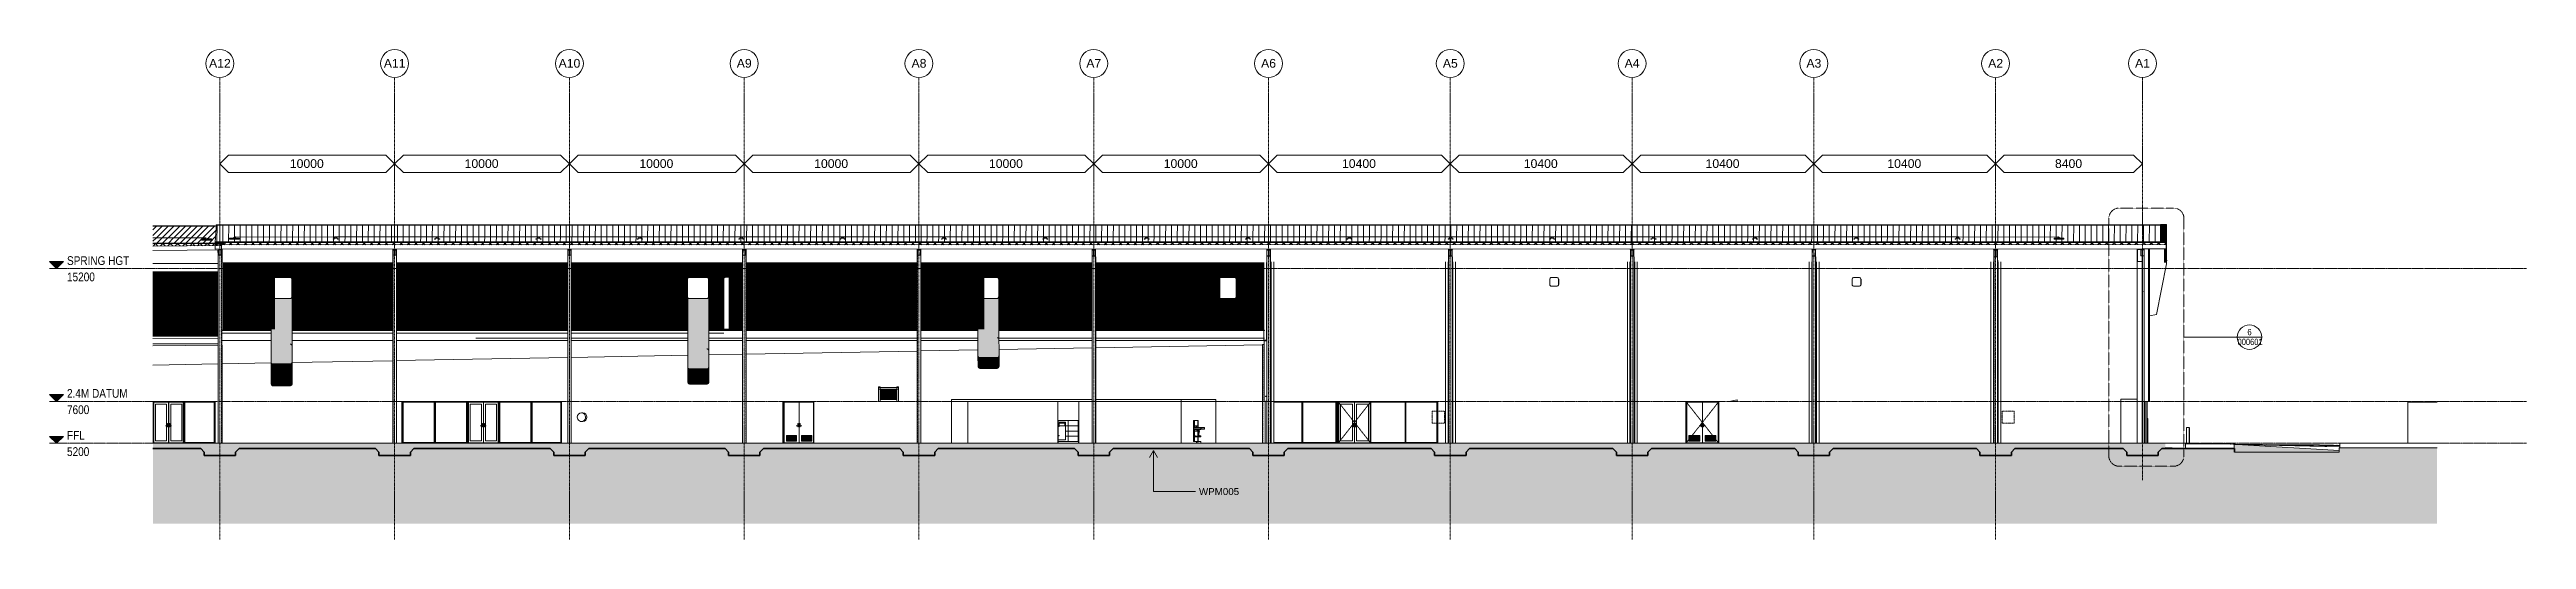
# Model space of a CAD drawing. Header units: millimetres. Extents: x 900982 to 1200730, y -305 to 27743.
# Drawn here: x 900982 to 1042698, y -305 to 27743 of the extents above; entities that cross this region are included whole.
import ezdxf

# ---------------------------------------------------------------- set-up
doc = ezdxf.new("R2010")
doc.units = ezdxf.units.MM
for name, pattern in [('AEC_Center', [24, 12, -4, 4, -4]), ('AEC_Double Dash', [39, 15, -4, 6, -4, 6, -4]), ('Dash Small', [9, 3, -1.5, 3, -1.5]), ('Grid Line', [21, 12, -3, 3, -3]), ('Hidden', [6, 4, -2])]:
    doc.linetypes.add(name, pattern=pattern)
for name, color, linetype, lineweight in [('A-ANNO-NOTE', 131, 'Continuous', 5), ('A-ANNO-SYMB', 150, 'Continuous', 5), ('A-CLNG', 13, 'Continuous', 5), ('A-DETL', 90, 'Continuous', 18), ('A-DETL-GENF', 92, 'Continuous', 5), ('A-DOOR', 31, 'Continuous', 5), ('A-DOOR-FRAM', 31, 'Continuous', 5), ('A-DOOR-GLAZ', 31, 'Continuous', 5), ('A-FLOR', 192, 'Continuous', 5), ('A-FLOR-LEVL', 51, 'Continuous', 5), ('A-FLOR-PATT', 8, 'Continuous', 15), ('A-GENM', 13, 'Continuous', 5), ('A-GLAZ-CURT', 52, 'Continuous', 5), ('A-GLAZ-CWMG', 51, 'Continuous', 5), ('A-ROOF', 132, 'Continuous', 5), ('A-ROOF-PATT', 132, 'Continuous', 15), ('A-WALL', 113, 'Continuous', 5), ('A-WALL-PATT', 111, 'Continuous', 13), ('C-TOPO', 7, 'Continuous', 5), ('G-ANNO-TEXT', 231, 'Continuous', 5), ('P-SANR-FIXT', 6, 'Continuous', 5), ('P-SANR-FIXT-HDLN', 131, 'Hidden', 5), ('Q-SPCQ', 91, 'Continuous', 5), ('S-BEAM', 12, 'Continuous', 5), ('S-COLS', 52, 'Continuous', 5), ('S-GRID', 1, 'Continuous', 5), ('S-GRID-IDEN', 1, 'Continuous', 5)]:
    doc.layers.add(name, color=color, linetype=linetype, lineweight=lineweight)
doc.styles.add('Arial', font='arial.ttf', dxfattribs={"height": 500})
doc.styles.add('Arial Narrow', font='ARIALN.TTF', dxfattribs={"height": 500})
doc.styles.add('Arial Narrow_1', font='ARIALN.TTF', dxfattribs={"height": 360})
doc.styles.add('Arial_1', font='arial.ttf', dxfattribs={"height": 400})
pattern_1 = [(50, (1021442.9, 8812.7), (1457.472, -127.512), [152.4, -1676.4]), (355, (1021442.9, 8812.7), (-281.942, 1528.454), [121.92, -1341.12]), (100.451, (1021564.4, 8802.1), (1175.541, 1400.933), [129.52, -1424.721]), (46.184, (1021443, 9219.1), (2168.632, -336.342), [228.6, -2514.6]), (96.636, (1021623.6, 9191), (1899.22, 1979.42), [194.28, -2137.08]), (351.184, (1021443, 9219), (1899.24, 1979.402), [182.88, -2011.68]), (21, (1021646.1, 9117.5), (1212.915, -818.121), [152.4, -1676.4]), (326, (1021646.1, 9117.5), (494.417, 1473.504), [121.92, -1341.12]), (71.451, (1021747.2, 9049.3), (1707.337, 655.37), [129.52, -1424.721]), (37.5, (1021442.9, 8812.7), (24.7094, 676.4402), [67.056, -1257.808, 67.056, -2640.584]), (37.5, (1021442.9, 8812.7), (24.7094, 676.4402), [-1391.92, -1294.384, 67.056, -1279.144]), (7.5, (1021442.9, 8812.7), (534.5577, 801.4443), [67.056, -709.168, 67.056, -1227.328, -513.08]), (7.5, (1021442.9, 8812.7), (534.5577, 801.4443), [-2070.608, 67.056, -446.024]), (327.5, (1020989.8, 8812.7), (1084.7275, -45.8312), [67.056, -440.944, 67.056, -3621.024]), (327.5, (1020989.8, 8812.7), (1084.7275, -45.8312), [-575.056, -1517.904, 67.056, -2036.064]), (317.5, (1020786.6, 8812.7), (1185.035, 203.4135), [67.056, -593.344, 67.056, -985.52, -1493.52]), (317.5, (1020786.6, 8812.7), (1185.035, 203.4135), [-1712.976, 67.056, -1426.464])]
pattern_2 = [(0, (1021442.92, 8812.7), (812.8, 203.2), [67.056, -542.544, 67.056, -3793.744]), (0, (1021442.92, 8812.7), (812.8, 203.2), [-676.656, -542.544, 67.056, -1152.144, -2032]), (0, (1021442.92, 8812.7), (812.8, 203.2), [-2438.4, 67.056, -542.544, 67.056, -1355.344]), (0, (1021442.92, 8812.7), (812.8, 203.2), [-3115.056, -339.344, 67.056, -948.944]), (120, (1021747.72, 8914.3), (-582.3764, 602.3054), [67.056, -542.544, 67.056, -3793.744]), (120, (1021747.72, 8914.3), (-582.3764, 602.3054), [-676.656, -542.544, 67.056, -1152.144, -2032]), (120, (1021747.72, 8914.3), (-582.3764, 602.3054), [-2438.4, 67.056, -542.544, 67.056, -1355.344]), (120, (1021747.72, 8914.3), (-582.3764, 602.3054), [-3115.056, -339.344, 67.056, -948.944]), (240, (1021849.32, 9320.7), (-230.4236, -805.5054), [67.056, -542.544, 67.056, -3793.744]), (240, (1021849.32, 9320.7), (-230.4236, -805.5054), [-676.656, -542.544, 67.056, -1152.144, -2032]), (240, (1021849.32, 9320.7), (-230.4236, -805.5054), [-2438.4, 67.056, -542.544, 67.056, -1355.344]), (240, (1021849.32, 9320.7), (-230.4236, -805.5054), [-3115.056, -339.344, 67.056, -948.944])]

msp = doc.modelspace()

# ---------------------------------------------------------------- texts
at = {"layer": 'A-ANNO-NOTE', "char_height": 500, "attachment_point": 1, "style": 'Arial'}
for s, insert, width in [('10000', (914730, 21463), 2324.89), ('10000', (924730, 21463), 2324.89), ('10000', (934730, 21463), 2324.89), ('10000', (944730, 21463), 2324.89), ('10000', (954730, 21463), 2324.89), ('10000', (964730, 21463), 2324.89), ('10400', (974930, 21463), 2324.89), ('10400', (985330, 21463), 2324.89), ('10400', (995730, 21463), 2324.89), ('10400', (1006130, 21463), 2324.89), ('8400', (1015722, 21463), 1859.91)]:
    msp.add_mtext(s, dxfattribs=dict(at, insert=insert, width=width))
at = {"layer": 'A-ANNO-SYMB', "char_height": 360, "attachment_point": 1, "style": 'Arial Narrow_1'}
for s, insert, width in [('6', (1026732, 11749), 272.57), ('000601', (1026170, 11186), 1635.44)]:
    msp.add_mtext(s, dxfattribs=dict(at, insert=insert, width=width))
at = {"layer": 'A-FLOR-LEVL', "char_height": 500, "attachment_point": 1, "style": 'Arial Narrow'}
for s, insert, width in [('SPRING HGT', (901981, 15909), 4329.11), ('15200', (901981, 14975), 1924.05), ('2.4M DATUM', (901981, 8309), 4200.84), ('7600', (901981, 7375), 1539.24), ('FFL', (901981, 5909), 1250.63), ('5200', (901981, 4975), 1539.24)]:
    msp.add_mtext(s, dxfattribs=dict(at, insert=insert, width=width))
at = {"layer": 'G-ANNO-TEXT', "color": 7, "insert": (966746, 2638), "char_height": 400, "width": 2854.01, "attachment_point": 1, "style": 'Arial_1'}
msp.add_mtext('WPM005', dxfattribs=at)
at = {"layer": 'S-GRID-IDEN', "char_height": 500, "attachment_point": 1, "style": 'Arial'}
for s, insert, width in [('A12', (910108, 27204), 1491.14), ('A11', (920108, 27204), 1491.14), ('A10', (930108, 27204), 1491.14), ('A9', (940300, 27204), 1026.16), ('A8', (950300, 27204), 1026.16), ('A7', (960300, 27204), 1026.16), ('A6', (970300, 27204), 1026.16), ('A5', (980700, 27204), 1026.16), ('A4', (991100, 27204), 1026.16), ('A3', (1001500, 27204), 1026.16), ('A2', (1011900, 27204), 1026.16), ('A1', (1020304, 27204), 1026.16)]:
    msp.add_mtext(s, dxfattribs=dict(at, insert=insert, width=width))

# ---------------------------------------------------------------- blocks, each defined once
blk = doc.blocks.new('Structural Framing 21 - Structural Framing 1-750478-SECTION - GRIDS 2A')
at = {"layer": 'S-BEAM'}
for p, q in [((1020639, 16324), (1020639, 16277)), ((1020641, 16267), (1020639, 15934))]:
    blk.add_line(p, q, dxfattribs=at)
at = {"layer": 'S-BEAM', "lineweight": 13}
for p, q in [((1020810, 16277), (1020639, 16277)), ((1020639, 16277), (1020639, 16267)), ((1020639, 16267), (1020709, 16267)), ((1020709, 15934), (1020639, 15934)), ((1020639, 15934), (1020639, 15924)), ((1020639, 15924), (1020810, 15924)), ((1020721, 16256), (1020721, 15945)), ((1020728, 15945), (1020728, 16256)), ((1020739, 16267), (1020810, 16267)), ((1020810, 15934), (1020739, 15934)), ((1020810, 16267), (1020810, 16277)), ((1020810, 15924), (1020810, 15934))]:
    blk.add_line(p, q, dxfattribs=at)
at = {"layer": 'S-BEAM', "lineweight": 13, "flags": 128}
for points in [[(1020709, 16267), (1020712, 16267), (1020714, 16266), (1020716, 16265), (1020718, 16263), (1020720, 16261), (1020720, 16259), (1020721, 16256)], [(1020720, 15942), (1020720, 15940), (1020718, 15938), (1020716, 15936), (1020714, 15935), (1020712, 15934), (1020709, 15934)], [(1020728, 16256), (1020728, 16259), (1020729, 16261), (1020730, 16263), (1020732, 16265), (1020734, 16266), (1020736, 16267), (1020739, 16267)], [(1020739, 15934), (1020736, 15934), (1020734, 15935), (1020732, 15936), (1020730, 15938), (1020729, 15940), (1020728, 15942), (1020728, 15945)]]:
    blk.add_lwpolyline(points, dxfattribs=at)
blk = doc.blocks.new('SHS-Square Hollow Section-Column - 200x200xSHS-1605338-SECTION - GRIDS 2A')
at = {"layer": 'S-COLS'}
for p, q in [((910630, 16116), (910630, 5200)), ((910830, 5200), (910830, 16116))]:
    blk.add_line(p, q, dxfattribs=at)
at = {"layer": 'S-COLS', "linetype": 'Hidden'}
for p, q in [((910635, 16116), (910635, 5200)), ((910825, 5200), (910825, 16116))]:
    blk.add_line(p, q, dxfattribs=at)
blk = doc.blocks.new('SHS-Square Hollow Section-Column - 200x200xSHS-V1-SECTION - GRIDS 2A')
at = {"layer": 'S-COLS'}
for p, q in [((930630, 16319), (930630, 5200)), ((930830, 5200), (930830, 16319))]:
    blk.add_line(p, q, dxfattribs=at)
at = {"layer": 'S-COLS', "linetype": 'Hidden'}
for p, q in [((930635, 16319), (930635, 5200)), ((930825, 5200), (930825, 16319))]:
    blk.add_line(p, q, dxfattribs=at)
blk = doc.blocks.new('SHS-Square Hollow Section-Column - 200x200xSHS-V2-SECTION - GRIDS 2A')
at = {"layer": 'S-COLS'}
for p, q in [((950630, 16320), (950630, 5200)), ((950830, 5200), (950830, 16320))]:
    blk.add_line(p, q, dxfattribs=at)
at = {"layer": 'S-COLS', "linetype": 'Hidden'}
for p, q in [((950635, 16320), (950635, 5200)), ((950825, 5200), (950825, 16320))]:
    blk.add_line(p, q, dxfattribs=at)
blk = doc.blocks.new('SHS-Square Hollow Section-Column - 200x200xSHS-V3-SECTION - GRIDS 2A')
at = {"layer": 'S-COLS'}
for p, q in [((970630, 16321), (970630, 5200)), ((970830, 5200), (970830, 16321))]:
    blk.add_line(p, q, dxfattribs=at)
at = {"layer": 'S-COLS', "linetype": 'Hidden'}
for p, q in [((970635, 16265), (970635, 16142)), ((970635, 15922), (970635, 5200)), ((970825, 5200), (970825, 16321))]:
    blk.add_line(p, q, dxfattribs=at)
blk = doc.blocks.new('SHS-Square Hollow Section-Column - 200x200xSHS-V4-SECTION - GRIDS 2A')
at = {"layer": 'S-COLS'}
for p, q in [((991430, 16301), (991430, 5200)), ((991630, 5200), (991630, 16301))]:
    blk.add_line(p, q, dxfattribs=at)
at = {"layer": 'S-COLS', "linetype": 'Hidden'}
for p, q in [((991435, 16301), (991435, 5200)), ((991625, 5200), (991625, 16301))]:
    blk.add_line(p, q, dxfattribs=at)
blk = doc.blocks.new('SHS-Square Hollow Section-Column - 200x200xSHS-V5-SECTION - GRIDS 2A')
at = {"layer": 'S-COLS'}
for p, q in [((1012230, 16301), (1012230, 5200)), ((1012430, 5200), (1012430, 16301))]:
    blk.add_line(p, q, dxfattribs=at)
at = {"layer": 'S-COLS', "linetype": 'Hidden'}
for p, q in [((1012235, 16301), (1012235, 16292)), ((1012235, 16266), (1012235, 15898)), ((1012235, 15872), (1012235, 5200)), ((1012425, 5200), (1012425, 16301))]:
    blk.add_line(p, q, dxfattribs=at)
blk = doc.blocks.new('UB _Column_ - 410UB54-1478165-SECTION - GRIDS 2A')
at = {"layer": 'S-COLS'}
for p, q in [((1020427, 16300), (1020438, 16300)), ((1020427, 15600), (1020427, 16300)), ((1020438, 16300), (1020438, 16300)), ((1020438, 16300), (1020450, 16300)), ((1020438, 15600), (1020438, 16300)), ((1020450, 16300), (1020639, 16300))]:
    blk.add_line(p, q, dxfattribs=at)
blk = doc.blocks.new('Structural Framing 30 - Structural Framing 1-951963-SECTION - GRIDS 2A')
at = {"layer": 'S-BEAM'}
for p, q in [((1012443, 15877), (1012430, 15877)), ((1012430, 15864), (1012443, 15864)), ((1012443, 15864), (1012443, 15877)), ((1012446, 15522), (1012443, 15877)), ((1012443, 15864), (1012446, 15509)), ((1012443, 15364), (1012430, 15364)), ((1012430, 15351), (1012443, 15351)), ((1012445, 15029), (1012430, 15029)), ((1012443, 15351), (1012443, 15364)), ((1012445, 15041), (1012443, 15364)), ((1012443, 15351), (1012445, 15029)), ((1012445, 15041), (1012445, 15029)), ((1012445, 15029), (1012445, 5200))]:
    blk.add_line(p, q, dxfattribs=at)
blk = doc.blocks.new('SHS-Square Hollow Section-Column - 200x200xSHS-V6-SECTION - GRIDS 2A')
at = {"layer": 'S-COLS'}
for p, q in [((920630, 16319), (920630, 5200)), ((920830, 5200), (920830, 16319))]:
    blk.add_line(p, q, dxfattribs=at)
at = {"layer": 'S-COLS', "linetype": 'Hidden'}
for p, q in [((920635, 16319), (920635, 5200)), ((920825, 5200), (920825, 16319))]:
    blk.add_line(p, q, dxfattribs=at)
blk = doc.blocks.new('SHS-Square Hollow Section-Column - 200x200xSHS-2929163-SECTION - GRIDS 2A')
at = {"layer": 'S-COLS'}
for p, q in [((940630, 16320), (940630, 5200)), ((940830, 5200), (940830, 16320))]:
    blk.add_line(p, q, dxfattribs=at)
at = {"layer": 'S-COLS', "linetype": 'Hidden'}
for p, q in [((940635, 16320), (940635, 5200)), ((940825, 5200), (940825, 16320))]:
    blk.add_line(p, q, dxfattribs=at)
blk = doc.blocks.new('SHS-Square Hollow Section-Column - 200x200xSHS-V7-SECTION - GRIDS 2A')
at = {"layer": 'S-COLS'}
for p, q in [((960630, 16321), (960630, 5200)), ((960830, 5200), (960830, 16321))]:
    blk.add_line(p, q, dxfattribs=at)
at = {"layer": 'S-COLS', "linetype": 'Hidden'}
for p, q in [((960635, 16321), (960635, 5200)), ((960825, 5200), (960825, 16321))]:
    blk.add_line(p, q, dxfattribs=at)
blk = doc.blocks.new('Generic Models 3 - Generic Models 2-971299-SECTION - GRIDS 2A')
at = {"layer": 'A-GENM'}
for p, q in [((1035920, 7547), (1037582, 7547)), ((1035920, 5200), (1035920, 7547))]:
    blk.add_line(p, q, dxfattribs=at)
blk = doc.blocks.new('Generic Models 6 - Generic Models 2-971374-SECTION - GRIDS 2A')
at = {"layer": 'A-GENM'}
for p, q in [((1020992, 6622), (1021036, 6622)), ((1021036, 6208), (1021036, 6622)), ((1021036, 5200), (1021036, 6192)), ((995451, 5200), (995451, 5225))]:
    blk.add_line(p, q, dxfattribs=at)
blk = doc.blocks.new('X_Door-Panel-Hinge-Standard - Standard-958284-SECTION - GRIDS 2A')
at = {"layer": 'A-DOOR'}
for p, q in [((1020987, 7565), (1020986, 7565)), ((1020987, 7565), (1020987, 6334)), ((1020987, 6151), (1020987, 5645)), ((1020987, 5225), (1020986, 5225)), ((1020987, 5325), (1020987, 5225)), ((1020989, 5643), (1020989, 5623)), ((1020989, 5643), (1020989, 5643)), ((1020989, 5327), (1020989, 5643)), ((1020989, 5347), (1020989, 5623)), ((1020989, 5623), (1020989, 5623)), ((1020989, 5347), (1020989, 5347)), ((1020989, 5347), (1020989, 5327)), ((1020989, 5327), (1020989, 5327))]:
    blk.add_line(p, q, dxfattribs=at)
blk = doc.blocks.new('X_Door-Panel-Hinge-Standard - Standard-958351-SECTION - GRIDS 2A')
at = {"layer": 'A-DOOR'}
for p, q in [((1020986, 7565), (1020986, 6334)), ((1020986, 7565), (1020986, 7565)), ((1020986, 6151), (1020986, 5645)), ((1020988, 5643), (1020986, 5645)), ((1020986, 5645), (1020986, 5325)), ((1020988, 5327), (1020986, 5325)), ((1020986, 5325), (1020986, 5225)), ((1020986, 5225), (1020986, 5225)), ((1020988, 5643), (1020988, 5623)), ((1020988, 5643), (1020988, 5643)), ((1020988, 5327), (1020988, 5643)), ((1020988, 5347), (1020988, 5623)), ((1020988, 5623), (1020988, 5623)), ((1020988, 5347), (1020988, 5347)), ((1020988, 5347), (1020988, 5327)), ((1020988, 5327), (1020988, 5327))]:
    blk.add_line(p, q, dxfattribs=at)
blk = doc.blocks.new('X_Door-Frame-Metal - Standard-2885300-SECTION - GRIDS 2A')
at = {"layer": 'A-DOOR-FRAM'}
for p, q in [((1020972, 5200), (1020972, 7600)), ((1020986, 7600), (1020986, 5200)), ((1020986, 7580), (1020987, 7580)), ((1020987, 7600), (1020987, 7580)), ((1020987, 7580), (1020987, 7565)), ((1020987, 5225), (1020987, 5200))]:
    blk.add_line(p, q, dxfattribs=at)
blk = doc.blocks.new('X_Door-Handle-Lockwood 4800 Series Lever - Standard-764996-SECTION - GRIDS 2A')
at = {"layer": 'A-DOOR'}
for p, q in [((1020998, 6335), (1020986, 6335)), ((1020986, 6335), (1020986, 6335)), ((1020986, 6151), (1020986, 6334)), ((1021001, 6313), (1020986, 6313)), ((1020986, 6281), (1021001, 6281)), ((1021007, 6208), (1020986, 6208)), ((1020986, 6192), (1021007, 6192)), ((1020986, 6150), (1020998, 6150)), ((1020986, 6150), (1020986, 6150)), ((1020998, 6335), (1020998, 6335)), ((1020998, 6334), (1020998, 6151)), ((1020998, 6150), (1020998, 6150)), ((1021007, 6208), (1020999, 6208)), ((1020999, 6192), (1021007, 6192)), ((1021001, 6303), (1021001, 6291)), ((1021034, 6208), (1021034, 6208)), ((1021034, 6192), (1021034, 6192))]:
    blk.add_line(p, q, dxfattribs=at)
at = {"layer": 'A-DOOR', "flags": 128}
for points in [[(1021007, 6208), (1021008, 6208), (1021009, 6208), (1021010, 6208), (1021011, 6208), (1021012, 6208), (1021013, 6208), (1021014, 6208), (1021015, 6208), (1021016, 6208), (1021017, 6208), (1021018, 6208), (1021019, 6208), (1021020, 6208), (1021021, 6208), (1021022, 6208), (1021023, 6208), (1021024, 6208), (1021025, 6208), (1021026, 6208), (1021026, 6208), (1021027, 6208), (1021028, 6208), (1021028, 6208), (1021029, 6208), (1021030, 6208), (1021030, 6208), (1021031, 6208), (1021031, 6208), (1021032, 6208), (1021032, 6208), (1021032, 6208), (1021033, 6208), (1021033, 6208), (1021033, 6208), (1021034, 6208), (1021034, 6208), (1021034, 6208), (1021034, 6208), (1021034, 6208)], [(1021034, 6208), (1021034, 6208), (1021034, 6208), (1021034, 6208), (1021034, 6208), (1021033, 6208), (1021033, 6208), (1021033, 6208), (1021032, 6208), (1021032, 6208), (1021032, 6208), (1021031, 6208), (1021031, 6208), (1021030, 6208), (1021030, 6208), (1021029, 6208), (1021029, 6208), (1021028, 6208), (1021027, 6208), (1021026, 6208), (1021026, 6208), (1021025, 6208), (1021024, 6208), (1021023, 6208), (1021022, 6208), (1021021, 6208), (1021021, 6208), (1021020, 6208), (1021019, 6208), (1021018, 6208), (1021017, 6208), (1021016, 6208), (1021015, 6208), (1021014, 6208), (1021013, 6208), (1021011, 6208), (1021010, 6208), (1021009, 6208), (1021008, 6208), (1021007, 6208), (1021007, 6208)], [(1021034, 6192), (1021034, 6192), (1021034, 6192), (1021034, 6192), (1021034, 6192), (1021033, 6192), (1021033, 6192), (1021033, 6192), (1021033, 6192), (1021032, 6192), (1021032, 6192), (1021031, 6192), (1021031, 6192), (1021030, 6192), (1021030, 6192), (1021029, 6192), (1021029, 6192), (1021028, 6192), (1021027, 6192), (1021026, 6192), (1021026, 6192), (1021025, 6192), (1021024, 6192), (1021023, 6192), (1021022, 6192), (1021021, 6192), (1021021, 6192), (1021020, 6192), (1021019, 6192), (1021018, 6192), (1021017, 6192), (1021016, 6192), (1021015, 6192), (1021014, 6192), (1021013, 6192), (1021011, 6192), (1021010, 6192), (1021009, 6192), (1021008, 6192), (1021007, 6192), (1021007, 6192)], [(1021007, 6192), (1021008, 6192), (1021009, 6192), (1021010, 6192), (1021011, 6192), (1021012, 6192), (1021013, 6192), (1021014, 6192), (1021015, 6192), (1021016, 6192), (1021017, 6192), (1021018, 6192), (1021019, 6192), (1021020, 6192), (1021021, 6192), (1021022, 6192), (1021023, 6192)], [(1021023, 6192), (1021024, 6192), (1021025, 6192), (1021025, 6192), (1021026, 6192), (1021027, 6192), (1021028, 6192), (1021028, 6192), (1021029, 6192), (1021030, 6192), (1021030, 6192), (1021031, 6192), (1021031, 6192), (1021032, 6192), (1021032, 6192), (1021032, 6192), (1021033, 6192), (1021033, 6192), (1021033, 6192), (1021033, 6192), (1021034, 6192), (1021034, 6192), (1021034, 6192), (1021034, 6192)], [(1021034, 6208), (1021034, 6208), (1021035, 6208), (1021035, 6208), (1021035, 6208), (1021035, 6208), (1021036, 6208), (1021036, 6208), (1021036, 6208), (1021037, 6207), (1021037, 6207), (1021037, 6207), (1021038, 6207), (1021038, 6207), (1021038, 6207), (1021038, 6207), (1021039, 6206), (1021039, 6206), (1021039, 6206), (1021039, 6206), (1021040, 6206), (1021040, 6205), (1021040, 6205), (1021040, 6205), (1021040, 6205), (1021041, 6204), (1021041, 6204), (1021041, 6204), (1021041, 6203), (1021041, 6203), (1021041, 6203), (1021041, 6203), (1021042, 6202), (1021042, 6202), (1021042, 6202), (1021042, 6201), (1021042, 6201), (1021042, 6201), (1021042, 6200), (1021042, 6200), (1021042, 6200)], [(1021042, 6200), (1021042, 6200), (1021042, 6199), (1021042, 6199), (1021042, 6199), (1021042, 6198), (1021042, 6198), (1021042, 6198), (1021041, 6197), (1021041, 6197), (1021041, 6197), (1021041, 6197), (1021041, 6196), (1021041, 6196), (1021041, 6196), (1021040, 6195), (1021040, 6195), (1021040, 6195), (1021040, 6195), (1021040, 6194), (1021039, 6194), (1021039, 6194), (1021039, 6194), (1021039, 6194), (1021038, 6193), (1021038, 6193), (1021038, 6193), (1021038, 6193), (1021037, 6193), (1021037, 6193), (1021037, 6193), (1021036, 6192), (1021036, 6192), (1021036, 6192), (1021036, 6192), (1021035, 6192), (1021035, 6192), (1021035, 6192), (1021034, 6192), (1021034, 6192), (1021034, 6192)]]:
    blk.add_lwpolyline(points, dxfattribs=at)
at = {"layer": 'A-DOOR'}
for centre, major_axis, start_param, end_param in [((1020986, 6334), (0, 1), 4.712389, 6.2831853), ((1020986, 6334), (0, 1), 0, 1.5707963), ((1020986, 6151), (0, 1), 3.1415927, 4.712389), ((1020986, 6151), (0, 1), 1.5707963, 3.1415927), ((1020998, 6334), (0, 1), 0, 1.5707963), ((1020998, 6334), (0, 1), 4.712389, 6.2831853), ((1020998, 6151), (0, 1), 1.5707963, 3.1415927), ((1020998, 6151), (0, 1), 3.1415927, 4.712389), ((1020999, 6200), (0, 8), 4.712389, 7.8539816), ((1020999, 6200), (0, 8), 1.5707963, 4.712389), ((1021001, 6303), (0, 10), 5.7595865, 7.8539816), ((1021001, 6291), (0, 10), 1.5707963, 3.6651914)]:
    blk.add_ellipse(centre, major_axis=major_axis, ratio=0.000553, start_param=start_param, end_param=end_param, dxfattribs=at)
blk = doc.blocks.new('X_Door-Handle-Lockwood 4800 Series Lever - Standard-765406-SECTION - GRIDS 2A')
at = {"layer": 'A-DOOR'}
for p, q in [((1020998, 6335), (1020986, 6335)), ((1020986, 6335), (1020986, 6335)), ((1020986, 6150), (1020998, 6150)), ((1020986, 6150), (1020986, 6150)), ((1020998, 6335), (1020998, 6335)), ((1020998, 6334), (1020998, 6312)), ((1021001, 6313), (1020998, 6313)), ((1020998, 6283), (1020998, 6207)), ((1020998, 6281), (1021001, 6281)), ((1021007, 6208), (1020998, 6208)), ((1020998, 6193), (1020998, 6151)), ((1020998, 6192), (1021007, 6192)), ((1020998, 6150), (1020998, 6150)), ((1021007, 6208), (1020999, 6208)), ((1020999, 6192), (1021007, 6192)), ((1021001, 6303), (1021001, 6291)), ((1021034, 6208), (1021034, 6208)), ((1021034, 6192), (1021034, 6192))]:
    blk.add_line(p, q, dxfattribs=at)
at = {"layer": 'A-DOOR', "flags": 128}
for points in [[(1021017, 6208), (1021016, 6208), (1021015, 6208), (1021014, 6208), (1021013, 6208), (1021012, 6208), (1021010, 6208), (1021009, 6208), (1021008, 6208), (1021007, 6208), (1021007, 6208)], [(1021007, 6208), (1021008, 6208), (1021009, 6208), (1021010, 6208), (1021011, 6208), (1021012, 6208), (1021013, 6208), (1021014, 6208), (1021016, 6208), (1021017, 6208), (1021018, 6208)], [(1021007, 6192), (1021008, 6192), (1021009, 6192), (1021010, 6192), (1021011, 6192), (1021012, 6192), (1021013, 6192), (1021014, 6192), (1021015, 6192), (1021016, 6192), (1021017, 6192)], [(1021017, 6192), (1021016, 6192), (1021015, 6192), (1021014, 6192), (1021013, 6192), (1021012, 6192), (1021011, 6192), (1021009, 6192), (1021008, 6192), (1021007, 6192), (1021007, 6192)], [(1021021, 6208), (1021022, 6208), (1021023, 6208), (1021024, 6208), (1021025, 6208), (1021026, 6208), (1021026, 6208), (1021027, 6208), (1021028, 6208), (1021029, 6208), (1021029, 6208), (1021030, 6208), (1021030, 6208), (1021031, 6208), (1021031, 6208), (1021032, 6208), (1021032, 6208), (1021033, 6208), (1021033, 6208), (1021033, 6208), (1021033, 6208), (1021034, 6208), (1021034, 6208), (1021034, 6208), (1021034, 6208), (1021034, 6208)], [(1021021, 6192), (1021022, 6192), (1021023, 6192), (1021024, 6192), (1021025, 6192), (1021026, 6192), (1021026, 6192), (1021027, 6192), (1021028, 6192), (1021028, 6192), (1021029, 6192), (1021030, 6192), (1021030, 6192), (1021031, 6192), (1021031, 6192), (1021032, 6192), (1021032, 6192), (1021033, 6192), (1021033, 6192), (1021033, 6192), (1021033, 6192), (1021034, 6192), (1021034, 6192), (1021034, 6192), (1021034, 6192), (1021034, 6192)], [(1021034, 6208), (1021034, 6208), (1021034, 6208), (1021034, 6208), (1021034, 6208), (1021033, 6208), (1021033, 6208), (1021033, 6208), (1021033, 6208), (1021032, 6208), (1021032, 6208), (1021031, 6208), (1021031, 6208), (1021030, 6208), (1021030, 6208), (1021029, 6208), (1021029, 6208), (1021028, 6208), (1021027, 6208), (1021027, 6208), (1021026, 6208), (1021025, 6208), (1021024, 6208), (1021023, 6208), (1021022, 6208), (1021022, 6208)], [(1021034, 6192), (1021034, 6192), (1021034, 6192), (1021034, 6192), (1021034, 6192), (1021033, 6192), (1021033, 6192), (1021033, 6192), (1021033, 6192), (1021032, 6192), (1021032, 6192), (1021031, 6192), (1021031, 6192), (1021030, 6192), (1021030, 6192), (1021029, 6192), (1021029, 6192), (1021028, 6192), (1021027, 6192), (1021027, 6192), (1021026, 6192), (1021025, 6192), (1021024, 6192), (1021023, 6192), (1021023, 6192), (1021022, 6192)], [(1021034, 6208), (1021034, 6208), (1021035, 6208), (1021035, 6208), (1021035, 6208), (1021036, 6208), (1021036, 6208), (1021036, 6208), (1021037, 6208), (1021037, 6207), (1021037, 6207), (1021037, 6207), (1021038, 6207), (1021038, 6207), (1021038, 6207), (1021039, 6207), (1021039, 6206), (1021039, 6206), (1021039, 6206), (1021040, 6206), (1021040, 6206), (1021040, 6205), (1021040, 6205), (1021040, 6205), (1021041, 6205), (1021041, 6204), (1021041, 6204), (1021041, 6204), (1021041, 6203), (1021041, 6203), (1021041, 6203), (1021042, 6203), (1021042, 6202), (1021042, 6202), (1021042, 6202), (1021042, 6201), (1021042, 6201), (1021042, 6201), (1021042, 6200), (1021042, 6200), (1021042, 6200)], [(1021042, 6200), (1021042, 6200), (1021042, 6199), (1021042, 6199), (1021042, 6199), (1021042, 6198), (1021042, 6198), (1021042, 6198), (1021042, 6197), (1021042, 6197), (1021041, 6197), (1021041, 6197), (1021041, 6196), (1021041, 6196), (1021041, 6196), (1021041, 6195), (1021040, 6195), (1021040, 6195), (1021040, 6195), (1021040, 6194), (1021040, 6194), (1021039, 6194), (1021039, 6194), (1021039, 6194), (1021039, 6193), (1021038, 6193), (1021038, 6193), (1021038, 6193), (1021038, 6193), (1021037, 6193), (1021037, 6193), (1021037, 6192), (1021036, 6192), (1021036, 6192), (1021036, 6192), (1021035, 6192), (1021035, 6192), (1021035, 6192), (1021034, 6192), (1021034, 6192), (1021034, 6192)]]:
    blk.add_lwpolyline(points, dxfattribs=at)
at = {"layer": 'A-DOOR'}
for centre, major_axis, start_param, end_param in [((1020986, 6334), (0, 1), 4.712389, 6.2831853), ((1020986, 6334), (0, 1), 0, 1.5707963), ((1020986, 6151), (0, 1), 3.1415927, 4.712389), ((1020986, 6151), (0, 1), 1.5707963, 3.1415927), ((1020998, 6334), (0, 1), 0, 1.5707963), ((1020998, 6334), (0, 1), 4.712389, 6.2831853), ((1020998, 6151), (0, 1), 1.5707963, 3.1415927), ((1020998, 6151), (0, 1), 3.1415927, 4.712389), ((1020999, 6200), (0, 8), 5.7595866, 6.8067842), ((1020999, 6200), (0, 8), 2.6179938, 3.6651914), ((1021001, 6303), (0, 10), 5.7595865, 7.8539816), ((1021001, 6291), (0, 10), 1.5707963, 3.6651914)]:
    blk.add_ellipse(centre, major_axis=major_axis, ratio=0.000553, start_param=start_param, end_param=end_param, dxfattribs=at)
blk = doc.blocks.new('X_Door-Panel-Hinge-Standard - Standard-V8-SECTION - GRIDS 2A')
at = {"layer": 'A-DOOR'}
for p, q in [((1020988, 7565), (1020987, 7565)), ((1020988, 7565), (1020988, 6334)), ((1020988, 6151), (1020988, 5645)), ((1020988, 5225), (1020987, 5225)), ((1020988, 5325), (1020988, 5225)), ((1020989, 5643), (1020989, 5623)), ((1020989, 5643), (1020989, 5643)), ((1020989, 5327), (1020989, 5643)), ((1020989, 5347), (1020989, 5623)), ((1020989, 5623), (1020989, 5623)), ((1020989, 5347), (1020989, 5347)), ((1020989, 5347), (1020989, 5327)), ((1020989, 5327), (1020989, 5327))]:
    blk.add_line(p, q, dxfattribs=at)
blk = doc.blocks.new('X_Door-Frame-Metal - Standard-V9-SECTION - GRIDS 2A')
at = {"layer": 'A-DOOR-FRAM'}
for p, q in [((1020987, 7600), (1020987, 7580)), ((1020987, 7580), (1020988, 7580)), ((1020988, 7600), (1020988, 7580)), ((1020988, 7580), (1020988, 7565)), ((1020988, 5225), (1020988, 5200))]:
    blk.add_line(p, q, dxfattribs=at)
blk = doc.blocks.new('X_Door-Handle-Lockwood 4800 Series Lever - Standard-V10-SECTION - GRIDS 2A')
at = {"layer": 'A-DOOR'}
for p, q in [((1020999, 6335), (1020987, 6335)), ((1020987, 6335), (1020987, 6335)), ((1020987, 6150), (1020999, 6150)), ((1020987, 6150), (1020987, 6150)), ((1021002, 6313), (1020998, 6313)), ((1020998, 6281), (1021002, 6281)), ((1021008, 6208), (1020998, 6208)), ((1020998, 6192), (1021008, 6192)), ((1020999, 6335), (1020999, 6335)), ((1020999, 6334), (1020999, 6312)), ((1020999, 6282), (1020999, 6207)), ((1020999, 6193), (1020999, 6151)), ((1020999, 6150), (1020999, 6150)), ((1021008, 6208), (1021000, 6208)), ((1021000, 6192), (1021008, 6192)), ((1021002, 6303), (1021002, 6291)), ((1021035, 6208), (1021035, 6208)), ((1021035, 6192), (1021035, 6192))]:
    blk.add_line(p, q, dxfattribs=at)
at = {"layer": 'A-DOOR', "flags": 128}
for points in [[(1021008, 6208), (1021009, 6208), (1021010, 6208), (1021011, 6208), (1021012, 6208), (1021013, 6208), (1021014, 6208), (1021015, 6208), (1021016, 6208), (1021017, 6208)], [(1021017, 6208), (1021016, 6208), (1021015, 6208), (1021014, 6208), (1021012, 6208), (1021011, 6208), (1021010, 6208), (1021009, 6208), (1021008, 6208), (1021008, 6208)], [(1021017, 6192), (1021016, 6192), (1021015, 6192), (1021014, 6192), (1021013, 6192), (1021011, 6192), (1021010, 6192), (1021009, 6192), (1021008, 6192), (1021008, 6192)], [(1021008, 6192), (1021009, 6192), (1021010, 6192), (1021011, 6192), (1021012, 6192), (1021013, 6192), (1021014, 6192), (1021015, 6192), (1021016, 6192), (1021017, 6192)], [(1021021, 6208), (1021022, 6208), (1021023, 6208), (1021024, 6208), (1021025, 6208)], [(1021021, 6192), (1021022, 6192), (1021023, 6192), (1021024, 6192), (1021025, 6192)], [(1021025, 6208), (1021024, 6208), (1021023, 6208), (1021023, 6208), (1021022, 6208)], [(1021025, 6192), (1021024, 6192), (1021023, 6192), (1021023, 6192), (1021022, 6192)], [(1021031, 6208), (1021032, 6208), (1021032, 6208), (1021033, 6208), (1021033, 6208), (1021033, 6208), (1021034, 6208), (1021034, 6208), (1021034, 6208), (1021035, 6208), (1021035, 6208), (1021035, 6208), (1021035, 6208), (1021035, 6208)], [(1021035, 6208), (1021035, 6208), (1021035, 6208), (1021035, 6208), (1021035, 6208), (1021034, 6208), (1021034, 6208), (1021034, 6208), (1021034, 6208), (1021033, 6208), (1021033, 6208), (1021032, 6208), (1021032, 6208), (1021031, 6208)], [(1021035, 6192), (1021035, 6192), (1021035, 6192), (1021035, 6192), (1021035, 6192), (1021034, 6192), (1021034, 6192), (1021034, 6192), (1021034, 6192), (1021033, 6192), (1021033, 6192), (1021032, 6192), (1021032, 6192), (1021031, 6192)], [(1021031, 6192), (1021032, 6192), (1021032, 6192), (1021033, 6192), (1021033, 6192), (1021033, 6192), (1021034, 6192), (1021034, 6192), (1021034, 6192), (1021035, 6192), (1021035, 6192), (1021035, 6192), (1021035, 6192), (1021035, 6192)], [(1021035, 6208), (1021035, 6208), (1021036, 6208), (1021036, 6208), (1021036, 6208), (1021037, 6208), (1021037, 6208), (1021037, 6208), (1021037, 6208), (1021038, 6207), (1021038, 6207), (1021038, 6207), (1021039, 6207), (1021039, 6207), (1021039, 6207), (1021039, 6207), (1021040, 6206), (1021040, 6206), (1021040, 6206), (1021040, 6206), (1021041, 6206), (1021041, 6205), (1021041, 6205), (1021041, 6205), (1021042, 6205), (1021042, 6204), (1021042, 6204), (1021042, 6204), (1021042, 6203), (1021042, 6203), (1021042, 6203), (1021043, 6203), (1021043, 6202), (1021043, 6202), (1021043, 6202), (1021043, 6201), (1021043, 6201), (1021043, 6201), (1021043, 6200), (1021043, 6200), (1021043, 6200)], [(1021043, 6200), (1021043, 6200), (1021043, 6199), (1021043, 6199), (1021043, 6199), (1021043, 6198), (1021043, 6198), (1021043, 6198), (1021043, 6197), (1021042, 6197), (1021042, 6197), (1021042, 6197), (1021042, 6196), (1021042, 6196), (1021042, 6196), (1021042, 6195), (1021041, 6195), (1021041, 6195), (1021041, 6195), (1021041, 6194), (1021041, 6194), (1021040, 6194), (1021040, 6194), (1021040, 6194), (1021040, 6193), (1021039, 6193), (1021039, 6193), (1021039, 6193), (1021038, 6193), (1021038, 6193), (1021038, 6193), (1021038, 6192), (1021037, 6192), (1021037, 6192), (1021037, 6192), (1021036, 6192), (1021036, 6192), (1021036, 6192), (1021035, 6192), (1021035, 6192), (1021035, 6192)]]:
    blk.add_lwpolyline(points, dxfattribs=at)
at = {"layer": 'A-DOOR'}
for centre, major_axis, start_param, end_param in [((1020987, 6334), (0, 1), 4.712389, 6.2831853), ((1020987, 6334), (0, 1), 0, 1.5707963), ((1020987, 6151), (0, 1), 3.1415927, 4.712389), ((1020987, 6151), (0, 1), 1.5707963, 3.1415927), ((1020999, 6334), (0, 1), 0, 1.5707963), ((1020999, 6334), (0, 1), 4.712389, 6.2831853), ((1020999, 6151), (0, 1), 1.5707963, 3.1415927), ((1020999, 6151), (0, 1), 3.1415927, 4.712389), ((1021000, 6200), (0, 8), 5.7595865, 6.8067841), ((1021000, 6200), (0, 8), 2.6179939, 3.6651915), ((1021002, 6303), (0, 10), 5.7595866, 7.8539816), ((1021002, 6291), (0, 10), 1.5707963, 3.6651914)]:
    blk.add_ellipse(centre, major_axis=major_axis, ratio=0.000553, start_param=start_param, end_param=end_param, dxfattribs=at)
blk = doc.blocks.new('X_Door-Handle-Lockwood 4800 Series Lever - Standard-V11-SECTION - GRIDS 2A')
at = {"layer": 'A-DOOR'}
for p, q in [((1020999, 6335), (1020988, 6335)), ((1020988, 6335), (1020988, 6335)), ((1020988, 6150), (1020999, 6150)), ((1020988, 6150), (1020988, 6150)), ((1020999, 6335), (1020999, 6335)), ((1020999, 6334), (1020999, 6312)), ((1021003, 6313), (1020999, 6313)), ((1020999, 6282), (1020999, 6207)), ((1020999, 6281), (1021003, 6281)), ((1021008, 6208), (1020999, 6208)), ((1020999, 6193), (1020999, 6151)), ((1020999, 6192), (1021008, 6192)), ((1020999, 6150), (1020999, 6150)), ((1021008, 6208), (1021000, 6208)), ((1021000, 6192), (1021008, 6192)), ((1021003, 6303), (1021003, 6291)), ((1021035, 6208), (1021035, 6208)), ((1021035, 6192), (1021035, 6192))]:
    blk.add_line(p, q, dxfattribs=at)
at = {"layer": 'A-DOOR', "flags": 128}
for points in [[(1021017, 6208), (1021016, 6208), (1021015, 6208), (1021014, 6208), (1021013, 6208), (1021012, 6208), (1021010, 6208), (1021009, 6208), (1021008, 6208), (1021008, 6208)], [(1021008, 6208), (1021009, 6208), (1021010, 6208), (1021011, 6208), (1021012, 6208), (1021013, 6208), (1021015, 6208), (1021016, 6208), (1021017, 6208), (1021018, 6208)], [(1021008, 6192), (1021009, 6192), (1021010, 6192), (1021011, 6192), (1021012, 6192), (1021013, 6192), (1021014, 6192), (1021015, 6192), (1021017, 6192), (1021018, 6192)], [(1021017, 6192), (1021016, 6192), (1021015, 6192), (1021014, 6192), (1021013, 6192), (1021012, 6192), (1021011, 6192), (1021009, 6192), (1021008, 6192), (1021008, 6192)], [(1021022, 6208), (1021023, 6208), (1021024, 6208), (1021025, 6208)], [(1021022, 6192), (1021023, 6192), (1021024, 6192), (1021025, 6192)], [(1021025, 6208), (1021024, 6208), (1021024, 6208), (1021023, 6208)], [(1021025, 6192), (1021024, 6192), (1021024, 6192), (1021023, 6192)], [(1021035, 6208), (1021035, 6208), (1021035, 6208), (1021035, 6208), (1021035, 6208), (1021035, 6208), (1021034, 6208), (1021034, 6208), (1021034, 6208), (1021033, 6208), (1021033, 6208), (1021032, 6208), (1021032, 6208), (1021031, 6208)], [(1021031, 6208), (1021032, 6208), (1021032, 6208), (1021033, 6208), (1021033, 6208), (1021034, 6208), (1021034, 6208), (1021034, 6208), (1021034, 6208), (1021035, 6208), (1021035, 6208), (1021035, 6208), (1021035, 6208), (1021035, 6208)], [(1021031, 6192), (1021032, 6192), (1021032, 6192), (1021033, 6192), (1021033, 6192), (1021034, 6192), (1021034, 6192), (1021034, 6192), (1021034, 6192), (1021035, 6192), (1021035, 6192), (1021035, 6192), (1021035, 6192), (1021035, 6192)], [(1021035, 6192), (1021035, 6192), (1021035, 6192), (1021035, 6192), (1021035, 6192), (1021035, 6192), (1021034, 6192), (1021034, 6192), (1021034, 6192), (1021033, 6192), (1021033, 6192), (1021033, 6192), (1021032, 6192), (1021032, 6192)], [(1021035, 6208), (1021035, 6208), (1021036, 6208), (1021036, 6208), (1021036, 6208), (1021037, 6208), (1021037, 6208), (1021037, 6208), (1021038, 6208), (1021038, 6207), (1021038, 6207), (1021038, 6207), (1021039, 6207), (1021039, 6207), (1021039, 6207), (1021040, 6207), (1021040, 6206), (1021040, 6206), (1021040, 6206), (1021041, 6206), (1021041, 6206), (1021041, 6205), (1021041, 6205), (1021041, 6205), (1021042, 6205), (1021042, 6204), (1021042, 6204), (1021042, 6204), (1021042, 6203), (1021042, 6203), (1021043, 6203), (1021043, 6203), (1021043, 6202), (1021043, 6202), (1021043, 6202), (1021043, 6201), (1021043, 6201), (1021043, 6201), (1021043, 6200), (1021043, 6200), (1021043, 6200)], [(1021043, 6200), (1021043, 6200), (1021043, 6199), (1021043, 6199), (1021043, 6199), (1021043, 6198), (1021043, 6198), (1021043, 6198), (1021043, 6197), (1021043, 6197), (1021042, 6197), (1021042, 6197), (1021042, 6196), (1021042, 6196), (1021042, 6196), (1021042, 6195), (1021041, 6195), (1021041, 6195), (1021041, 6195), (1021041, 6194), (1021041, 6194), (1021040, 6194), (1021040, 6194), (1021040, 6194), (1021040, 6193), (1021039, 6193), (1021039, 6193), (1021039, 6193), (1021039, 6193), (1021038, 6193), (1021038, 6193), (1021038, 6192), (1021037, 6192), (1021037, 6192), (1021037, 6192), (1021036, 6192), (1021036, 6192), (1021036, 6192), (1021035, 6192), (1021035, 6192), (1021035, 6192)]]:
    blk.add_lwpolyline(points, dxfattribs=at)
at = {"layer": 'A-DOOR'}
for centre, major_axis, start_param, end_param in [((1020988, 6334), (0, 1), 4.712389, 6.2831853), ((1020988, 6334), (0, 1), 0, 1.5707963), ((1020988, 6151), (0, 1), 3.1415927, 4.712389), ((1020988, 6151), (0, 1), 1.5707963, 3.1415927), ((1020999, 6334), (0, 1), 0, 1.5707963), ((1020999, 6334), (0, 1), 4.712389, 6.2831853), ((1020999, 6151), (0, 1), 1.5707963, 3.1415927), ((1020999, 6151), (0, 1), 3.1415927, 4.712389), ((1021000, 6200), (0, 8), 5.7595866, 6.8067842), ((1021000, 6200), (0, 8), 2.6179939, 3.6651914), ((1021003, 6303), (0, 10), 5.7595865, 7.8539816), ((1021003, 6291), (0, 10), 1.5707963, 3.6651914)]:
    blk.add_ellipse(centre, major_axis=major_axis, ratio=0.000553, start_param=start_param, end_param=end_param, dxfattribs=at)
blk = doc.blocks.new('X_Door-Panel-Hinge-Standard - Standard-V12-SECTION - GRIDS 2A')
at = {"layer": 'A-DOOR'}
for p, q in [((1020989, 7565), (1020989, 6334)), ((1020989, 7565), (1020989, 7565)), ((1020989, 6151), (1020989, 5645)), ((1020989, 5325), (1020989, 5225)), ((1020989, 5225), (1020989, 5225)), ((1020991, 5643), (1020991, 5643)), ((1020991, 5643), (1020991, 5623)), ((1020991, 5643), (1020991, 5643)), ((1020991, 5327), (1020991, 5643)), ((1020991, 5347), (1020991, 5623)), ((1020991, 5623), (1020991, 5623)), ((1020991, 5623), (1020991, 5623)), ((1020991, 5347), (1020991, 5347)), ((1020991, 5347), (1020991, 5347)), ((1020991, 5347), (1020991, 5327)), ((1020991, 5327), (1020991, 5327)), ((1020991, 5327), (1020991, 5327))]:
    blk.add_line(p, q, dxfattribs=at)
blk = doc.blocks.new('X_Door-Frame-Metal - Standard-V13-SECTION - GRIDS 2A')
at = {"layer": 'A-DOOR-FRAM'}
for p, q in [((1020988, 7600), (1020988, 6334)), ((1020988, 7580), (1020989, 7580)), ((1020989, 7600), (1020989, 7580)), ((1020989, 7580), (1020989, 7565)), ((1020988, 6151), (1020988, 5644)), ((1020988, 5326), (1020988, 5200)), ((1020989, 5225), (1020989, 5200))]:
    blk.add_line(p, q, dxfattribs=at)
blk = doc.blocks.new('X_Door-Handle-Lockwood 4800 Series Lever - Standard-V14-SECTION - GRIDS 2A')
at = {"layer": 'A-DOOR'}
for p, q in [((1021000, 6335), (1020989, 6335)), ((1020989, 6335), (1020989, 6335)), ((1020989, 6150), (1021000, 6150)), ((1020989, 6150), (1020989, 6150)), ((1021004, 6313), (1020999, 6313)), ((1020999, 6281), (1021004, 6281)), ((1021009, 6208), (1020999, 6208)), ((1020999, 6192), (1021009, 6192)), ((1021000, 6335), (1021000, 6335)), ((1021000, 6334), (1021000, 6312)), ((1021000, 6282), (1021000, 6207)), ((1021000, 6193), (1021000, 6151)), ((1021000, 6150), (1021000, 6150)), ((1021009, 6208), (1021001, 6208)), ((1021001, 6192), (1021009, 6192)), ((1021004, 6303), (1021004, 6291)), ((1021036, 6208), (1021036, 6208)), ((1021036, 6192), (1021036, 6192))]:
    blk.add_line(p, q, dxfattribs=at)
at = {"layer": 'A-DOOR', "flags": 128}
for points in [[(1021009, 6208), (1021010, 6208), (1021011, 6208), (1021012, 6208), (1021014, 6208), (1021015, 6208), (1021016, 6208), (1021017, 6208)], [(1021017, 6208), (1021016, 6208), (1021015, 6208), (1021014, 6208), (1021013, 6208), (1021012, 6208), (1021011, 6208), (1021009, 6208), (1021009, 6208)], [(1021017, 6192), (1021016, 6192), (1021015, 6192), (1021014, 6192), (1021013, 6192), (1021012, 6192), (1021011, 6192), (1021009, 6192), (1021009, 6192)], [(1021009, 6192), (1021010, 6192), (1021011, 6192), (1021012, 6192), (1021013, 6192), (1021015, 6192), (1021016, 6192), (1021017, 6192)], [(1021023, 6208), (1021024, 6208), (1021024, 6208)], [(1021025, 6208), (1021024, 6208), (1021023, 6208)], [(1021025, 6192), (1021024, 6192), (1021023, 6192)], [(1021023, 6192), (1021023, 6192), (1021024, 6192), (1021025, 6192)], [(1021032, 6208), (1021033, 6208), (1021034, 6208), (1021034, 6208), (1021034, 6208), (1021035, 6208), (1021035, 6208), (1021035, 6208), (1021036, 6208), (1021036, 6208), (1021036, 6208), (1021036, 6208), (1021036, 6208), (1021036, 6208)], [(1021032, 6192), (1021033, 6192), (1021033, 6192), (1021034, 6192), (1021034, 6192), (1021035, 6192), (1021035, 6192), (1021035, 6192), (1021036, 6192), (1021036, 6192), (1021036, 6192), (1021036, 6192), (1021036, 6192), (1021036, 6192)], [(1021036, 6208), (1021036, 6208), (1021036, 6208), (1021036, 6208), (1021036, 6208), (1021036, 6208), (1021035, 6208), (1021035, 6208), (1021035, 6208), (1021034, 6208), (1021034, 6208), (1021034, 6208), (1021033, 6208), (1021033, 6208)], [(1021036, 6192), (1021036, 6192), (1021036, 6192), (1021036, 6192), (1021036, 6192), (1021036, 6192), (1021035, 6192), (1021035, 6192), (1021035, 6192), (1021034, 6192), (1021034, 6192), (1021034, 6192), (1021033, 6192), (1021033, 6192)], [(1021036, 6208), (1021037, 6208), (1021037, 6208), (1021037, 6208), (1021037, 6208), (1021038, 6208), (1021038, 6208), (1021038, 6208), (1021039, 6208), (1021039, 6207), (1021039, 6207), (1021040, 6207), (1021040, 6207), (1021040, 6207), (1021040, 6207), (1021041, 6207), (1021041, 6206), (1021041, 6206), (1021041, 6206), (1021042, 6206), (1021042, 6206), (1021042, 6205), (1021042, 6205), (1021043, 6205), (1021043, 6205), (1021043, 6204), (1021043, 6204), (1021043, 6204), (1021043, 6203), (1021044, 6203), (1021044, 6203), (1021044, 6203), (1021044, 6202), (1021044, 6202), (1021044, 6202), (1021044, 6201), (1021044, 6201), (1021044, 6201), (1021044, 6200), (1021044, 6200), (1021044, 6200)], [(1021044, 6200), (1021044, 6200), (1021044, 6199), (1021044, 6199), (1021044, 6199), (1021044, 6198), (1021044, 6198), (1021044, 6198), (1021044, 6197), (1021044, 6197), (1021044, 6197), (1021043, 6197), (1021043, 6196), (1021043, 6196), (1021043, 6196), (1021043, 6195), (1021043, 6195), (1021042, 6195), (1021042, 6195), (1021042, 6194), (1021042, 6194), (1021042, 6194), (1021041, 6194), (1021041, 6194), (1021041, 6193), (1021041, 6193), (1021040, 6193), (1021040, 6193), (1021040, 6193), (1021039, 6193), (1021039, 6193), (1021039, 6192), (1021038, 6192), (1021038, 6192), (1021038, 6192), (1021038, 6192), (1021037, 6192), (1021037, 6192), (1021037, 6192), (1021036, 6192), (1021036, 6192)]]:
    blk.add_lwpolyline(points, dxfattribs=at)
at = {"layer": 'A-DOOR'}
for centre, major_axis, start_param, end_param in [((1020989, 6334), (0, 1), 4.712389, 6.2831853), ((1020989, 6334), (0, 1), 0, 1.5707963), ((1020989, 6151), (0, 1), 3.1415927, 4.712389), ((1020989, 6151), (0, 1), 1.5707963, 3.1415927), ((1021000, 6334), (0, 1), 0, 1.5707963), ((1021000, 6334), (0, 1), 4.712389, 6.2831853), ((1021000, 6151), (0, 1), 1.5707963, 3.1415927), ((1021000, 6151), (0, 1), 3.1415927, 4.712389), ((1021001, 6200), (0, 8), 5.7595865, 6.8067842), ((1021001, 6200), (0, 8), 2.6179938, 3.6651914), ((1021004, 6303), (0, 10), 5.7595865, 7.8539816), ((1021004, 6291), (0, 10), 1.5707963, 3.6651914)]:
    blk.add_ellipse(centre, major_axis=major_axis, ratio=0.000553, start_param=start_param, end_param=end_param, dxfattribs=at)
blk = doc.blocks.new('X_Door-Handle-Lockwood 4800 Series Lever - Standard-V15-SECTION - GRIDS 2A')
at = {"layer": 'A-DOOR'}
for p, q in [((1021000, 6335), (1020989, 6335)), ((1020989, 6335), (1020989, 6335)), ((1020989, 6150), (1021000, 6150)), ((1020989, 6150), (1020989, 6150)), ((1021000, 6335), (1021000, 6335)), ((1021000, 6334), (1021000, 6312)), ((1021004, 6313), (1021000, 6313)), ((1021000, 6282), (1021000, 6207)), ((1021000, 6281), (1021004, 6281)), ((1021009, 6208), (1021000, 6208)), ((1021000, 6193), (1021000, 6151)), ((1021000, 6192), (1021009, 6192)), ((1021000, 6150), (1021000, 6150)), ((1021009, 6208), (1021001, 6208)), ((1021001, 6192), (1021009, 6192)), ((1021004, 6303), (1021004, 6291)), ((1021025, 6208), (1021024, 6208)), ((1021024, 6208), (1021025, 6208)), ((1021024, 6192), (1021025, 6192)), ((1021025, 6192), (1021024, 6192)), ((1021036, 6208), (1021036, 6208)), ((1021036, 6192), (1021036, 6192))]:
    blk.add_line(p, q, dxfattribs=at)
at = {"layer": 'A-DOOR', "flags": 128}
for points in [[(1021017, 6208), (1021016, 6208), (1021015, 6208), (1021014, 6208), (1021013, 6208), (1021012, 6208), (1021011, 6208), (1021010, 6208), (1021009, 6208)], [(1021009, 6208), (1021010, 6208), (1021011, 6208), (1021013, 6208), (1021014, 6208), (1021015, 6208), (1021016, 6208), (1021017, 6208)], [(1021009, 6192), (1021010, 6192), (1021011, 6192), (1021013, 6192), (1021014, 6192), (1021015, 6192), (1021016, 6192), (1021017, 6192)], [(1021017, 6192), (1021016, 6192), (1021015, 6192), (1021014, 6192), (1021013, 6192), (1021012, 6192), (1021011, 6192), (1021010, 6192), (1021009, 6192)], [(1021036, 6192), (1021036, 6192), (1021036, 6192), (1021036, 6192), (1021036, 6192), (1021036, 6192), (1021036, 6192), (1021035, 6192), (1021035, 6192), (1021035, 6192), (1021034, 6192), (1021034, 6192), (1021033, 6192), (1021033, 6192), (1021032, 6192)], [(1021036, 6208), (1021036, 6208), (1021036, 6208), (1021036, 6208), (1021036, 6208), (1021036, 6208), (1021036, 6208), (1021035, 6208), (1021035, 6208), (1021035, 6208), (1021034, 6208), (1021034, 6208), (1021033, 6208), (1021033, 6208)], [(1021033, 6208), (1021033, 6208), (1021034, 6208), (1021034, 6208), (1021034, 6208), (1021035, 6208), (1021035, 6208), (1021035, 6208), (1021036, 6208), (1021036, 6208), (1021036, 6208), (1021036, 6208), (1021036, 6208), (1021036, 6208)], [(1021033, 6192), (1021033, 6192), (1021034, 6192), (1021034, 6192), (1021034, 6192), (1021035, 6192), (1021035, 6192), (1021035, 6192), (1021036, 6192), (1021036, 6192), (1021036, 6192), (1021036, 6192), (1021036, 6192), (1021036, 6192)], [(1021036, 6208), (1021037, 6208), (1021037, 6208), (1021037, 6208), (1021038, 6208), (1021038, 6208), (1021038, 6208), (1021039, 6208), (1021039, 6208), (1021039, 6207), (1021039, 6207), (1021040, 6207), (1021040, 6207), (1021040, 6207), (1021041, 6207), (1021041, 6207), (1021041, 6206), (1021041, 6206), (1021042, 6206), (1021042, 6206), (1021042, 6206), (1021042, 6205), (1021042, 6205), (1021043, 6205), (1021043, 6205), (1021043, 6204), (1021043, 6204), (1021043, 6204), (1021044, 6203), (1021044, 6203), (1021044, 6203), (1021044, 6203), (1021044, 6202), (1021044, 6202), (1021044, 6202), (1021044, 6201), (1021044, 6201), (1021044, 6201), (1021044, 6200), (1021044, 6200), (1021044, 6200)], [(1021044, 6200), (1021044, 6200), (1021044, 6199), (1021044, 6199), (1021044, 6199), (1021044, 6198), (1021044, 6198), (1021044, 6198), (1021044, 6197), (1021044, 6197), (1021044, 6197), (1021044, 6197), (1021043, 6196), (1021043, 6196), (1021043, 6196), (1021043, 6195), (1021043, 6195), (1021043, 6195), (1021042, 6195), (1021042, 6194), (1021042, 6194), (1021042, 6194), (1021041, 6194), (1021041, 6194), (1021041, 6193), (1021041, 6193), (1021040, 6193), (1021040, 6193), (1021040, 6193), (1021040, 6193), (1021039, 6193), (1021039, 6192), (1021039, 6192), (1021038, 6192), (1021038, 6192), (1021038, 6192), (1021037, 6192), (1021037, 6192), (1021037, 6192), (1021036, 6192), (1021036, 6192)]]:
    blk.add_lwpolyline(points, dxfattribs=at)
at = {"layer": 'A-DOOR'}
for centre, major_axis, start_param, end_param in [((1020989, 6334), (0, 1), 4.712389, 6.2831853), ((1020989, 6334), (0, 1), 0, 1.5707963), ((1020989, 6151), (0, 1), 3.1415927, 4.712389), ((1020989, 6151), (0, 1), 1.5707963, 3.1415927), ((1021000, 6334), (0, 1), 0, 1.5707963), ((1021000, 6334), (0, 1), 4.712389, 6.2831853), ((1021000, 6151), (0, 1), 1.5707963, 3.1415927), ((1021000, 6151), (0, 1), 3.1415927, 4.712389), ((1021001, 6200), (0, 8), 5.7595866, 6.8067842), ((1021001, 6200), (0, 8), 2.6179939, 3.6651914), ((1021004, 6303), (0, 10), 5.7595865, 7.8539816), ((1021004, 6291), (0, 10), 1.5707963, 3.6651914)]:
    blk.add_ellipse(centre, major_axis=major_axis, ratio=0.000553, start_param=start_param, end_param=end_param, dxfattribs=at)
blk = doc.blocks.new('X_Door-Panel-Hinge-Standard - Standard-V16-SECTION - GRIDS 2A')
at = {"layer": 'A-DOOR'}
for p, q in [((1020990, 7565), (1020990, 6334)), ((1020990, 7565), (1020990, 7565)), ((1020990, 6151), (1020990, 5645)), ((1020990, 5325), (1020990, 5225)), ((1020990, 5225), (1020990, 5225)), ((1020992, 5643), (1020991, 5644)), ((1020991, 5326), (1020992, 5327)), ((1020992, 5643), (1020992, 5623)), ((1020992, 5643), (1020992, 5643)), ((1020992, 5327), (1020992, 5643)), ((1020992, 5347), (1020992, 5623)), ((1020992, 5623), (1020992, 5623)), ((1020992, 5347), (1020992, 5347)), ((1020992, 5347), (1020992, 5327)), ((1020992, 5327), (1020992, 5327))]:
    blk.add_line(p, q, dxfattribs=at)
blk = doc.blocks.new('X_Door-Panel-Hinge-Standard - Standard-V17-SECTION - GRIDS 2A')
at = {"layer": 'A-DOOR'}
for p, q in [((1020990, 7565), (1020989, 7565)), ((1020990, 7565), (1020990, 6334)), ((1020990, 6151), (1020990, 5645)), ((1020990, 5225), (1020989, 5225)), ((1020990, 5325), (1020990, 5225)), ((1020991, 5644), (1020992, 5643)), ((1020991, 5643), (1020991, 5643)), ((1020991, 5643), (1020992, 5643)), ((1020991, 5327), (1020991, 5643)), ((1020992, 5623), (1020991, 5623)), ((1020991, 5623), (1020992, 5623)), ((1020991, 5347), (1020992, 5347)), ((1020991, 5347), (1020992, 5347)), ((1020992, 5327), (1020991, 5326)), ((1020991, 5327), (1020991, 5327)), ((1020992, 5327), (1020991, 5327)), ((1020992, 5643), (1020992, 5623)), ((1020992, 5347), (1020992, 5623)), ((1020992, 5347), (1020992, 5327))]:
    blk.add_line(p, q, dxfattribs=at)
blk = doc.blocks.new('X_Door-Handle-Lockwood 4800 Series Lever - Standard-V18-SECTION - GRIDS 2A')
at = {"layer": 'A-DOOR'}
for p, q in [((1021001, 6335), (1020990, 6335)), ((1020990, 6335), (1020990, 6335)), ((1020990, 6150), (1021001, 6150)), ((1020990, 6150), (1020990, 6150)), ((1021005, 6313), (1021000, 6313)), ((1021000, 6281), (1021005, 6281)), ((1021010, 6208), (1021000, 6208)), ((1021000, 6192), (1021010, 6192)), ((1021001, 6335), (1021001, 6335)), ((1021001, 6334), (1021001, 6312)), ((1021001, 6282), (1021001, 6207)), ((1021001, 6193), (1021001, 6151)), ((1021001, 6150), (1021001, 6150)), ((1021010, 6208), (1021002, 6208)), ((1021002, 6192), (1021010, 6192)), ((1021005, 6303), (1021005, 6291)), ((1021024, 6208), (1021025, 6208)), ((1021025, 6208), (1021024, 6208)), ((1021025, 6192), (1021024, 6192)), ((1021024, 6192), (1021025, 6192)), ((1021037, 6208), (1021037, 6208)), ((1021037, 6192), (1021037, 6192))]:
    blk.add_line(p, q, dxfattribs=at)
at = {"layer": 'A-DOOR', "flags": 128}
for points in [[(1021010, 6208), (1021011, 6208), (1021012, 6208), (1021013, 6208), (1021015, 6208), (1021016, 6208), (1021017, 6208)], [(1021017, 6208), (1021016, 6208), (1021015, 6208), (1021014, 6208), (1021013, 6208), (1021012, 6208), (1021010, 6208), (1021010, 6208)], [(1021017, 6192), (1021016, 6192), (1021015, 6192), (1021014, 6192), (1021013, 6192), (1021012, 6192), (1021011, 6192), (1021010, 6192)], [(1021010, 6192), (1021011, 6192), (1021012, 6192), (1021013, 6192), (1021014, 6192), (1021016, 6192), (1021017, 6192)], [(1021033, 6192), (1021034, 6192), (1021035, 6192), (1021035, 6192), (1021035, 6192), (1021036, 6192), (1021036, 6192), (1021036, 6192), (1021037, 6192), (1021037, 6192), (1021037, 6192), (1021037, 6192), (1021037, 6192), (1021037, 6192)], [(1021034, 6208), (1021034, 6208), (1021035, 6208), (1021035, 6208), (1021035, 6208), (1021036, 6208), (1021036, 6208), (1021036, 6208), (1021037, 6208), (1021037, 6208), (1021037, 6208), (1021037, 6208), (1021037, 6208), (1021037, 6208)], [(1021037, 6208), (1021037, 6208), (1021037, 6208), (1021037, 6208), (1021037, 6208), (1021037, 6208), (1021036, 6208), (1021036, 6208), (1021036, 6208), (1021035, 6208), (1021035, 6208), (1021035, 6208), (1021034, 6208), (1021034, 6208)], [(1021037, 6192), (1021037, 6192), (1021037, 6192), (1021037, 6192), (1021037, 6192), (1021037, 6192), (1021036, 6192), (1021036, 6192), (1021036, 6192), (1021036, 6192), (1021035, 6192), (1021035, 6192), (1021034, 6192), (1021034, 6192)], [(1021037, 6208), (1021038, 6208), (1021038, 6208), (1021038, 6208), (1021039, 6208), (1021039, 6208), (1021039, 6208), (1021039, 6208), (1021040, 6208), (1021040, 6207), (1021040, 6207), (1021041, 6207), (1021041, 6207), (1021041, 6207), (1021041, 6207), (1021042, 6207), (1021042, 6206), (1021042, 6206), (1021043, 6206), (1021043, 6206), (1021043, 6206), (1021043, 6205), (1021043, 6205), (1021044, 6205), (1021044, 6205), (1021044, 6204), (1021044, 6204), (1021044, 6204), (1021044, 6203), (1021045, 6203), (1021045, 6203), (1021045, 6203), (1021045, 6202), (1021045, 6202), (1021045, 6202), (1021045, 6201), (1021045, 6201), (1021045, 6201), (1021045, 6200), (1021045, 6200), (1021045, 6200)], [(1021045, 6200), (1021045, 6200), (1021045, 6199), (1021045, 6199), (1021045, 6199), (1021045, 6198), (1021045, 6198), (1021045, 6198), (1021045, 6197), (1021045, 6197), (1021045, 6197), (1021044, 6197), (1021044, 6196), (1021044, 6196), (1021044, 6196), (1021044, 6195), (1021044, 6195), (1021043, 6195), (1021043, 6195), (1021043, 6194), (1021043, 6194), (1021043, 6194), (1021042, 6194), (1021042, 6194), (1021042, 6193), (1021042, 6193), (1021041, 6193), (1021041, 6193), (1021041, 6193), (1021040, 6193), (1021040, 6193), (1021040, 6192), (1021040, 6192), (1021039, 6192), (1021039, 6192), (1021039, 6192), (1021038, 6192), (1021038, 6192), (1021038, 6192), (1021037, 6192), (1021037, 6192)]]:
    blk.add_lwpolyline(points, dxfattribs=at)
at = {"layer": 'A-DOOR'}
for centre, major_axis, start_param, end_param in [((1020990, 6334), (0, 1), 4.712389, 6.2831853), ((1020990, 6334), (0, 1), 0, 1.5707963), ((1020990, 6151), (0, 1), 3.1415927, 4.712389), ((1020990, 6151), (0, 1), 1.5707963, 3.1415927), ((1021001, 6334), (0, 1), 0, 1.5707963), ((1021001, 6334), (0, 1), 4.712389, 6.2831853), ((1021001, 6151), (0, 1), 1.5707963, 3.1415927), ((1021001, 6151), (0, 1), 3.1415927, 4.712389), ((1021002, 6200), (0, 8), 5.7595865, 6.8067841), ((1021002, 6200), (0, 8), 2.6179939, 3.6651915), ((1021005, 6303), (0, 10), 5.7595865, 7.8539816), ((1021005, 6291), (0, 10), 1.5707963, 3.6651914)]:
    blk.add_ellipse(centre, major_axis=major_axis, ratio=0.000553, start_param=start_param, end_param=end_param, dxfattribs=at)
blk = doc.blocks.new('X_Door-Handle-Lockwood 4800 Series Lever - Standard-V19-SECTION - GRIDS 2A')
at = {"layer": 'A-DOOR'}
for p, q in [((1021001, 6335), (1020990, 6335)), ((1020990, 6335), (1020990, 6335)), ((1020990, 6150), (1021001, 6150)), ((1020990, 6150), (1020990, 6150)), ((1021001, 6335), (1021001, 6335)), ((1021001, 6334), (1021001, 6312)), ((1021005, 6313), (1021001, 6313)), ((1021001, 6282), (1021001, 6207)), ((1021001, 6281), (1021005, 6281)), ((1021010, 6208), (1021001, 6208)), ((1021001, 6193), (1021001, 6151)), ((1021001, 6192), (1021010, 6192)), ((1021001, 6150), (1021001, 6150)), ((1021010, 6208), (1021002, 6208)), ((1021002, 6192), (1021010, 6192)), ((1021005, 6303), (1021005, 6291)), ((1021037, 6208), (1021037, 6208)), ((1021037, 6192), (1021037, 6192))]:
    blk.add_line(p, q, dxfattribs=at)
at = {"layer": 'A-DOOR', "flags": 128}
for points in [[(1021017, 6208), (1021016, 6208), (1021015, 6208), (1021014, 6208), (1021013, 6208), (1021012, 6208), (1021011, 6208), (1021010, 6208)], [(1021010, 6208), (1021011, 6208), (1021013, 6208), (1021014, 6208), (1021015, 6208), (1021016, 6208), (1021017, 6208)], [(1021010, 6192), (1021011, 6192), (1021012, 6192), (1021014, 6192), (1021015, 6192), (1021016, 6192), (1021017, 6192)], [(1021017, 6192), (1021016, 6192), (1021015, 6192), (1021014, 6192), (1021013, 6192), (1021012, 6192), (1021011, 6192), (1021010, 6192)], [(1021037, 6208), (1021037, 6208), (1021037, 6208), (1021037, 6208), (1021037, 6208), (1021037, 6208), (1021037, 6208), (1021036, 6208), (1021036, 6208), (1021036, 6208), (1021035, 6208), (1021035, 6208), (1021034, 6208), (1021034, 6208)], [(1021034, 6208), (1021034, 6208), (1021035, 6208), (1021035, 6208), (1021036, 6208), (1021036, 6208), (1021036, 6208), (1021037, 6208), (1021037, 6208), (1021037, 6208), (1021037, 6208), (1021037, 6208), (1021037, 6208), (1021037, 6208)], [(1021034, 6192), (1021034, 6192), (1021035, 6192), (1021035, 6192), (1021035, 6192), (1021036, 6192), (1021036, 6192), (1021036, 6192), (1021037, 6192), (1021037, 6192), (1021037, 6192), (1021037, 6192), (1021037, 6192), (1021037, 6192)], [(1021037, 6192), (1021037, 6192), (1021037, 6192), (1021037, 6192), (1021037, 6192), (1021037, 6192), (1021037, 6192), (1021036, 6192), (1021036, 6192), (1021036, 6192), (1021035, 6192), (1021035, 6192), (1021034, 6192), (1021034, 6192)], [(1021037, 6208), (1021038, 6208), (1021038, 6208), (1021038, 6208), (1021039, 6208), (1021039, 6208), (1021039, 6208), (1021040, 6208), (1021040, 6208), (1021040, 6207), (1021040, 6207), (1021041, 6207), (1021041, 6207), (1021041, 6207), (1021042, 6207), (1021042, 6207), (1021042, 6206), (1021042, 6206), (1021043, 6206), (1021043, 6206), (1021043, 6206), (1021043, 6205), (1021044, 6205), (1021044, 6205), (1021044, 6205), (1021044, 6204), (1021044, 6204), (1021044, 6204), (1021045, 6203), (1021045, 6203), (1021045, 6203), (1021045, 6203), (1021045, 6202), (1021045, 6202), (1021045, 6202), (1021045, 6201), (1021045, 6201), (1021045, 6201), (1021045, 6200), (1021045, 6200), (1021045, 6200)], [(1021045, 6200), (1021045, 6200), (1021045, 6199), (1021045, 6199), (1021045, 6199), (1021045, 6198), (1021045, 6198), (1021045, 6198), (1021045, 6197), (1021045, 6197), (1021045, 6197), (1021045, 6197), (1021044, 6196), (1021044, 6196), (1021044, 6196), (1021044, 6195), (1021044, 6195), (1021044, 6195), (1021043, 6195), (1021043, 6194), (1021043, 6194), (1021043, 6194), (1021042, 6194), (1021042, 6194), (1021042, 6193), (1021042, 6193), (1021041, 6193), (1021041, 6193), (1021041, 6193), (1021041, 6193), (1021040, 6193), (1021040, 6192), (1021040, 6192), (1021039, 6192), (1021039, 6192), (1021039, 6192), (1021038, 6192), (1021038, 6192), (1021038, 6192), (1021037, 6192), (1021037, 6192)]]:
    blk.add_lwpolyline(points, dxfattribs=at)
at = {"layer": 'A-DOOR'}
for centre, major_axis, start_param, end_param in [((1020990, 6334), (0, 1), 4.712389, 6.2831853), ((1020990, 6334), (0, 1), 0, 1.5707963), ((1020990, 6151), (0, 1), 3.1415927, 4.712389), ((1020990, 6151), (0, 1), 1.5707963, 3.1415927), ((1021001, 6334), (0, 1), 0, 1.5707963), ((1021001, 6334), (0, 1), 4.712389, 6.2831853), ((1021001, 6151), (0, 1), 1.5707963, 3.1415927), ((1021001, 6151), (0, 1), 3.1415927, 4.712389), ((1021002, 6200), (0, 8), 5.7595865, 6.8067841), ((1021002, 6200), (0, 8), 2.6179939, 3.6651914), ((1021005, 6303), (0, 10), 5.7595865, 7.8539816), ((1021005, 6291), (0, 10), 1.5707963, 3.6651914)]:
    blk.add_ellipse(centre, major_axis=major_axis, ratio=0.000553, start_param=start_param, end_param=end_param, dxfattribs=at)
blk = doc.blocks.new('X_Door-Panel-Hinge-Standard - Standard-V20-SECTION - GRIDS 2A')
at = {"layer": 'A-DOOR'}
for p, q in [((1020991, 7565), (1020991, 6334)), ((1020991, 7565), (1020991, 7565)), ((1020991, 6151), (1020991, 5645)), ((1020993, 5643), (1020991, 5645)), ((1020993, 5327), (1020991, 5325)), ((1020991, 5325), (1020991, 5225)), ((1020991, 5225), (1020991, 5225)), ((1020993, 5643), (1020993, 5623)), ((1020993, 5643), (1020993, 5643)), ((1020993, 5327), (1020993, 5643)), ((1020993, 5347), (1020993, 5623)), ((1020993, 5623), (1020993, 5623)), ((1020993, 5347), (1020993, 5347)), ((1020993, 5347), (1020993, 5327)), ((1020993, 5327), (1020993, 5327))]:
    blk.add_line(p, q, dxfattribs=at)
blk = doc.blocks.new('X_Door-Frame-Metal - Standard-V21-SECTION - GRIDS 2A')
at = {"layer": 'A-DOOR-FRAM'}
for p, q in [((1020991, 7600), (1020991, 6334)), ((1020992, 7580), (1020991, 7580)), ((1020991, 7580), (1020992, 7580)), ((1020992, 7600), (1020992, 7580)), ((1020992, 7580), (1020992, 7565)), ((1020991, 6151), (1020991, 5644)), ((1020991, 5326), (1020991, 5200)), ((1020992, 5225), (1020992, 5200))]:
    blk.add_line(p, q, dxfattribs=at)
blk = doc.blocks.new('X_Door-Handle-Lockwood 4800 Series Lever - Standard-V22-SECTION - GRIDS 2A')
at = {"layer": 'A-DOOR'}
for p, q in [((1021003, 6335), (1020991, 6335)), ((1020991, 6335), (1020991, 6335)), ((1020991, 6150), (1021003, 6150)), ((1020991, 6150), (1020991, 6150)), ((1021006, 6313), (1021001, 6313)), ((1021001, 6281), (1021006, 6281)), ((1021012, 6208), (1021001, 6208)), ((1021001, 6192), (1021012, 6192)), ((1021003, 6335), (1021003, 6335)), ((1021003, 6334), (1021003, 6312)), ((1021003, 6282), (1021003, 6207)), ((1021003, 6193), (1021003, 6151)), ((1021003, 6150), (1021003, 6150)), ((1021012, 6208), (1021004, 6208)), ((1021004, 6192), (1021012, 6192)), ((1021006, 6303), (1021006, 6291)), ((1021039, 6208), (1021039, 6208)), ((1021039, 6192), (1021039, 6192))]:
    blk.add_line(p, q, dxfattribs=at)
at = {"layer": 'A-DOOR', "flags": 128}
for points in [[(1021012, 6208), (1021013, 6208), (1021014, 6208), (1021015, 6208), (1021016, 6208), (1021017, 6208)], [(1021017, 6208), (1021016, 6208), (1021015, 6208), (1021014, 6208), (1021013, 6208), (1021012, 6208), (1021012, 6208)], [(1021018, 6192), (1021016, 6192), (1021015, 6192), (1021014, 6192), (1021013, 6192), (1021012, 6192), (1021012, 6192)], [(1021012, 6192), (1021013, 6192), (1021014, 6192), (1021015, 6192), (1021016, 6192), (1021017, 6192)], [(1021035, 6208), (1021035, 6208), (1021036, 6208), (1021036, 6208), (1021037, 6208), (1021037, 6208), (1021037, 6208), (1021038, 6208), (1021038, 6208), (1021038, 6208), (1021038, 6208), (1021039, 6208), (1021039, 6208), (1021039, 6208), (1021039, 6208)], [(1021039, 6208), (1021039, 6208), (1021039, 6208), (1021039, 6208), (1021038, 6208), (1021038, 6208), (1021038, 6208), (1021038, 6208), (1021037, 6208), (1021037, 6208), (1021037, 6208), (1021036, 6208), (1021036, 6208), (1021035, 6208), (1021035, 6208)], [(1021039, 6192), (1021039, 6192), (1021039, 6192), (1021039, 6192), (1021039, 6192), (1021038, 6192), (1021038, 6192), (1021038, 6192), (1021037, 6192), (1021037, 6192), (1021037, 6192), (1021036, 6192), (1021036, 6192), (1021035, 6192), (1021035, 6192)], [(1021035, 6192), (1021035, 6192), (1021036, 6192), (1021036, 6192), (1021037, 6192), (1021037, 6192), (1021037, 6192), (1021038, 6192), (1021038, 6192), (1021038, 6192), (1021038, 6192), (1021039, 6192), (1021039, 6192), (1021039, 6192), (1021039, 6192)], [(1021039, 6208), (1021039, 6208), (1021039, 6208), (1021040, 6208), (1021040, 6208), (1021040, 6208), (1021041, 6208), (1021041, 6208), (1021041, 6208), (1021042, 6207), (1021042, 6207), (1021042, 6207), (1021043, 6207), (1021043, 6207), (1021043, 6207), (1021043, 6207), (1021044, 6206), (1021044, 6206), (1021044, 6206), (1021044, 6206), (1021045, 6206), (1021045, 6205), (1021045, 6205), (1021045, 6205), (1021045, 6205), (1021046, 6204), (1021046, 6204), (1021046, 6204), (1021046, 6203), (1021046, 6203), (1021046, 6203), (1021046, 6203), (1021047, 6202), (1021047, 6202), (1021047, 6202), (1021047, 6201), (1021047, 6201), (1021047, 6201), (1021047, 6200), (1021047, 6200), (1021047, 6200)], [(1021047, 6200), (1021047, 6200), (1021047, 6199), (1021047, 6199), (1021047, 6199), (1021047, 6198), (1021047, 6198), (1021047, 6198), (1021046, 6197), (1021046, 6197), (1021046, 6197), (1021046, 6197), (1021046, 6196), (1021046, 6196), (1021046, 6196), (1021045, 6195), (1021045, 6195), (1021045, 6195), (1021045, 6195), (1021045, 6194), (1021044, 6194), (1021044, 6194), (1021044, 6194), (1021044, 6194), (1021043, 6193), (1021043, 6193), (1021043, 6193), (1021043, 6193), (1021042, 6193), (1021042, 6193), (1021042, 6193), (1021041, 6192), (1021041, 6192), (1021041, 6192), (1021041, 6192), (1021040, 6192), (1021040, 6192), (1021040, 6192), (1021039, 6192), (1021039, 6192), (1021039, 6192)]]:
    blk.add_lwpolyline(points, dxfattribs=at)
at = {"layer": 'A-DOOR'}
for centre, major_axis, start_param, end_param in [((1020991, 6334), (0, 1), 4.712389, 6.2831853), ((1020991, 6334), (0, 1), 0, 1.5707963), ((1020991, 6151), (0, 1), 3.1415927, 4.712389), ((1020991, 6151), (0, 1), 1.5707963, 3.1415927), ((1021003, 6334), (0, 1), 0, 1.5707963), ((1021003, 6334), (0, 1), 4.712389, 6.2831853), ((1021003, 6151), (0, 1), 1.5707963, 3.1415927), ((1021003, 6151), (0, 1), 3.1415927, 4.712389), ((1021004, 6200), (0, 8), 5.7595865, 6.8067841), ((1021004, 6200), (0, 8), 2.6179939, 3.6651914), ((1021006, 6303), (0, 10), 5.7595865, 7.8539816), ((1021006, 6291), (0, 10), 1.5707963, 3.6651914)]:
    blk.add_ellipse(centre, major_axis=major_axis, ratio=0.000553, start_param=start_param, end_param=end_param, dxfattribs=at)
blk = doc.blocks.new('X_Door-Handle-Lockwood 4800 Series Lever - Standard-V23-SECTION - GRIDS 2A')
at = {"layer": 'A-DOOR'}
for p, q in [((1021003, 6335), (1020991, 6335)), ((1020991, 6335), (1020991, 6335)), ((1020991, 6150), (1021003, 6150)), ((1020991, 6150), (1020991, 6150)), ((1021003, 6335), (1021003, 6335)), ((1021003, 6334), (1021003, 6312)), ((1021006, 6313), (1021003, 6313)), ((1021003, 6282), (1021003, 6207)), ((1021003, 6281), (1021006, 6281)), ((1021012, 6208), (1021003, 6208)), ((1021003, 6193), (1021003, 6151)), ((1021003, 6192), (1021012, 6192)), ((1021003, 6150), (1021003, 6150)), ((1021012, 6208), (1021004, 6208)), ((1021004, 6192), (1021012, 6192)), ((1021006, 6303), (1021006, 6291)), ((1021039, 6208), (1021039, 6208)), ((1021039, 6192), (1021039, 6192))]:
    blk.add_line(p, q, dxfattribs=at)
at = {"layer": 'A-DOOR', "flags": 128}
for points in [[(1021018, 6208), (1021017, 6208), (1021015, 6208), (1021014, 6208), (1021013, 6208), (1021012, 6208), (1021012, 6208)], [(1021012, 6208), (1021013, 6208), (1021014, 6208), (1021015, 6208), (1021016, 6208), (1021017, 6208)], [(1021012, 6192), (1021013, 6192), (1021014, 6192), (1021015, 6192), (1021016, 6192), (1021017, 6192)], [(1021018, 6192), (1021017, 6192), (1021016, 6192), (1021014, 6192), (1021013, 6192), (1021012, 6192), (1021012, 6192)], [(1021039, 6208), (1021039, 6208), (1021039, 6208), (1021039, 6208), (1021039, 6208), (1021038, 6208), (1021038, 6208), (1021038, 6208), (1021038, 6208), (1021037, 6208), (1021037, 6208), (1021036, 6208), (1021036, 6208), (1021035, 6208), (1021035, 6208)], [(1021035, 6208), (1021035, 6208), (1021036, 6208), (1021036, 6208), (1021037, 6208), (1021037, 6208), (1021038, 6208), (1021038, 6208), (1021038, 6208), (1021038, 6208), (1021039, 6208), (1021039, 6208), (1021039, 6208), (1021039, 6208), (1021039, 6208)], [(1021035, 6192), (1021035, 6192), (1021036, 6192), (1021036, 6192), (1021037, 6192), (1021037, 6192), (1021037, 6192), (1021038, 6192), (1021038, 6192), (1021038, 6192), (1021039, 6192), (1021039, 6192), (1021039, 6192), (1021039, 6192), (1021039, 6192)], [(1021039, 6192), (1021039, 6192), (1021039, 6192), (1021039, 6192), (1021039, 6192), (1021038, 6192), (1021038, 6192), (1021038, 6192), (1021038, 6192), (1021037, 6192), (1021037, 6192), (1021036, 6192), (1021036, 6192), (1021035, 6192), (1021035, 6192)], [(1021039, 6208), (1021039, 6208), (1021040, 6208), (1021040, 6208), (1021040, 6208), (1021041, 6208), (1021041, 6208), (1021041, 6208), (1021041, 6208), (1021042, 6207), (1021042, 6207), (1021042, 6207), (1021043, 6207), (1021043, 6207), (1021043, 6207), (1021043, 6207), (1021044, 6206), (1021044, 6206), (1021044, 6206), (1021044, 6206), (1021045, 6206), (1021045, 6205), (1021045, 6205), (1021045, 6205), (1021046, 6205), (1021046, 6204), (1021046, 6204), (1021046, 6204), (1021046, 6203), (1021046, 6203), (1021046, 6203), (1021047, 6203), (1021047, 6202), (1021047, 6202), (1021047, 6202), (1021047, 6201), (1021047, 6201), (1021047, 6201), (1021047, 6200), (1021047, 6200), (1021047, 6200)], [(1021047, 6200), (1021047, 6200), (1021047, 6199), (1021047, 6199), (1021047, 6199), (1021047, 6198), (1021047, 6198), (1021047, 6198), (1021047, 6197), (1021046, 6197), (1021046, 6197), (1021046, 6197), (1021046, 6196), (1021046, 6196), (1021046, 6196), (1021046, 6195), (1021045, 6195), (1021045, 6195), (1021045, 6195), (1021045, 6194), (1021045, 6194), (1021044, 6194), (1021044, 6194), (1021044, 6194), (1021044, 6193), (1021043, 6193), (1021043, 6193), (1021043, 6193), (1021042, 6193), (1021042, 6193), (1021042, 6193), (1021042, 6192), (1021041, 6192), (1021041, 6192), (1021041, 6192), (1021040, 6192), (1021040, 6192), (1021040, 6192), (1021039, 6192), (1021039, 6192), (1021039, 6192)]]:
    blk.add_lwpolyline(points, dxfattribs=at)
at = {"layer": 'A-DOOR'}
for centre, major_axis, start_param, end_param in [((1020991, 6334), (0, 1), 4.712389, 6.2831853), ((1020991, 6334), (0, 1), 0, 1.5707963), ((1020991, 6151), (0, 1), 3.1415927, 4.712389), ((1020991, 6151), (0, 1), 1.5707963, 3.1415927), ((1021003, 6334), (0, 1), 0, 1.5707963), ((1021003, 6334), (0, 1), 4.712389, 6.2831853), ((1021003, 6151), (0, 1), 1.5707963, 3.1415927), ((1021003, 6151), (0, 1), 3.1415927, 4.712389), ((1021004, 6200), (0, 8), 5.7595865, 6.8067842), ((1021004, 6200), (0, 8), 2.6179938, 3.6651914), ((1021006, 6303), (0, 10), 5.7595865, 7.8539816), ((1021006, 6291), (0, 10), 1.5707963, 3.6651915)]:
    blk.add_ellipse(centre, major_axis=major_axis, ratio=0.000553, start_param=start_param, end_param=end_param, dxfattribs=at)
blk = doc.blocks.new('Generic Models 2 - Generic Models 2-983313-SECTION - GRIDS 2A')
at = {"layer": 'A-GENM'}
for p, q in [((994742, 5200), (994742, 5225)), ((994745, 5225), (994745, 5200))]:
    blk.add_line(p, q, dxfattribs=at)
blk = doc.blocks.new('System Panel - Glazed-1425433-SECTION - GRIDS 2A')
at = {"layer": 'A-GLAZ-CURT'}
blk.add_line((921219.46378, 7550), (921219.46378, 5250), dxfattribs=at)
blk = doc.blocks.new('Rectangular Mullion - 50x100mm-1215462-SECTION - GRIDS 2A')
at = {"layer": 'A-GLAZ-CWMG'}
for p, q in [((921195, 5200), (921195, 5250)), ((922991, 5250), (921195, 5250)), ((922991, 5250), (922991, 5200))]:
    blk.add_line(p, q, dxfattribs=at)
blk = doc.blocks.new('Rectangular Mullion - 50x100mm-1447016-SECTION - GRIDS 2A')
at = {"layer": 'A-GLAZ-CWMG'}
blk.add_line((930237, 7600), (930237, 5200), dxfattribs=at)
blk = doc.blocks.new('Rectangular Mullion - 50x100mm-1425435-SECTION - GRIDS 2A')
at = {"layer": 'A-GLAZ-CWMG'}
for p, q in [((921148, 7600), (921148, 5200)), ((921195, 5200), (921195, 7600))]:
    blk.add_line(p, q, dxfattribs=at)
blk = doc.blocks.new('System Panel - Glazed-1457945-SECTION - GRIDS 2A')
at = {"layer": 'A-GLAZ-CURT'}
blk.add_line((928593, 7550), (928593, 5250), dxfattribs=at)
blk = doc.blocks.new('Rectangular Mullion - 50x100mm-1457940-SECTION - GRIDS 2A')
at = {"layer": 'A-GLAZ-CWMG'}
for p, q in [((928569, 5200), (928569, 5250)), ((930237, 5250), (928569, 5250)), ((930237, 5250), (930237, 5200))]:
    blk.add_line(p, q, dxfattribs=at)
blk = doc.blocks.new('Rectangular Mullion - 50x100mm-1425432-SECTION - GRIDS 2A')
at = {"layer": 'A-GLAZ-CWMG'}
for p, q in [((922991, 7600), (922991, 5200)), ((923039, 5200), (923039, 7600))]:
    blk.add_line(p, q, dxfattribs=at)
blk = doc.blocks.new('X_Door-Panel-Hinge-Standard - Standard-1909126-SECTION - GRIDS 2A')
at = {"layer": 'A-DOOR'}
for p, q in [((925045, 7445), (925688, 7445)), ((925045, 5345), (925045, 7445)), ((925688, 7445), (925688, 6207)), ((925802, 7550), (925802, 5225)), ((925688, 6192), (925688, 5345)), ((925802, 5225), (924954, 5225)), ((925688, 5345), (925045, 5345))]:
    blk.add_line(p, q, dxfattribs=at)
at = {"layer": 'A-DOOR-GLAZ'}
blk.add_line((925050, 7445), (925050, 5345), dxfattribs=at)
blk = doc.blocks.new('X_Door-Panel-Hinge-Standard - Standard-1909127-SECTION - GRIDS 2A')
at = {"layer": 'A-DOOR'}
for p, q in [((925803, 5225), (925803, 7550)), ((925917, 6208), (925917, 7445)), ((925917, 7445), (926560, 7445)), ((926560, 7445), (926560, 5345)), ((925917, 6194), (925917, 6206)), ((925917, 5345), (925917, 6192)), ((926643, 5225), (925803, 5225)), ((926560, 5345), (925917, 5345))]:
    blk.add_line(p, q, dxfattribs=at)
at = {"layer": 'A-DOOR-GLAZ'}
for p, q in [((925922, 7445), (925922, 6207)), ((925922, 6193), (925922, 5345))]:
    blk.add_line(p, q, dxfattribs=at)
blk = doc.blocks.new('X_Door-Frame-Wood - Standard-1215283-SECTION - GRIDS 2A')
at = {"layer": 'A-DOOR-FRAM'}
for p, q in [((924891, 7600), (924891, 5200)), ((924910, 7580), (924910, 5200)), ((924910, 7580), (926655, 7580)), ((924922, 7550), (924922, 5200)), ((924945, 7550), (924945, 5200)), ((924952, 7550), (924952, 5200)), ((926643, 7550), (926643, 5200)), ((926655, 7580), (926655, 5200)), ((926674, 5200), (926674, 7600))]:
    blk.add_line(p, q, dxfattribs=at)
blk = doc.blocks.new('X_Door-Handle-Lockwood 4800 Series Lever - Standard-V24-SECTION - GRIDS 2A')
at = {"layer": 'A-DOOR'}
for p, q in [((925641, 6208), (925639, 6208)), ((925639, 6192), (925641, 6192)), ((925704, 6208), (925656, 6208)), ((925656, 6192), (925704, 6192)), ((925729, 6334), (925729, 6206)), ((925729, 6194), (925729, 6151)), ((925752, 6335), (925730, 6335)), ((925730, 6303), (925730, 6291)), ((925730, 6150), (925752, 6150)), ((925745, 6208), (925738, 6208)), ((925738, 6192), (925745, 6192)), ((925745, 6313), (925740, 6313)), ((925740, 6281), (925745, 6281)), ((925749, 6291), (925749, 6303)), ((925750, 6303), (925750, 6291)), ((925756, 6335), (925752, 6335)), ((925752, 6335), (925756, 6335)), ((925752, 6150), (925756, 6150)), ((925756, 6150), (925752, 6150)), ((925753, 6151), (925753, 6334)), ((925757, 6334), (925757, 6151))]:
    blk.add_line(p, q, dxfattribs=at)
at = {"layer": 'A-DOOR', "flags": 128}
for points in [[(925629, 6200), (925629, 6200), (925629, 6201), (925629, 6201), (925629, 6201), (925630, 6202), (925630, 6202), (925630, 6202), (925630, 6203), (925630, 6203), (925630, 6203), (925630, 6203), (925630, 6204), (925630, 6204), (925631, 6204), (925631, 6205), (925631, 6205), (925631, 6205), (925631, 6205), (925632, 6206), (925632, 6206), (925632, 6206), (925632, 6206), (925633, 6206), (925633, 6207), (925633, 6207), (925633, 6207), (925634, 6207), (925634, 6207), (925634, 6207), (925634, 6207), (925635, 6208), (925635, 6208), (925635, 6208), (925636, 6208), (925636, 6208), (925636, 6208), (925637, 6208), (925637, 6208), (925637, 6208), (925637, 6208)], [(925637, 6192), (925637, 6192), (925637, 6192), (925636, 6192), (925636, 6192), (925636, 6192), (925635, 6192), (925635, 6192), (925635, 6192), (925635, 6193), (925634, 6193), (925634, 6193), (925634, 6193), (925633, 6193), (925633, 6193), (925633, 6193), (925633, 6194), (925632, 6194), (925632, 6194), (925632, 6194), (925632, 6194), (925631, 6195), (925631, 6195), (925631, 6195), (925631, 6195), (925631, 6196), (925630, 6196), (925630, 6196), (925630, 6197), (925630, 6197), (925630, 6197), (925630, 6197), (925630, 6198), (925630, 6198), (925630, 6198), (925629, 6199), (925629, 6199), (925629, 6199), (925629, 6200), (925629, 6200), (925629, 6200)], [(925637, 6208), (925637, 6208), (925637, 6208), (925638, 6208), (925638, 6208), (925638, 6208), (925638, 6208), (925638, 6208), (925639, 6208), (925639, 6208)], [(925656, 6208), (925655, 6208), (925654, 6208), (925653, 6208), (925652, 6208), (925651, 6208), (925650, 6208), (925649, 6208), (925648, 6208), (925647, 6208), (925646, 6208), (925646, 6208), (925645, 6208), (925644, 6208), (925643, 6208), (925643, 6208), (925642, 6208), (925641, 6208), (925641, 6208), (925640, 6208), (925640, 6208), (925639, 6208), (925639, 6208), (925639, 6208), (925638, 6208), (925638, 6208), (925638, 6208), (925638, 6208), (925638, 6208), (925637, 6208), (925637, 6208), (925637, 6208)], [(925637, 6192), (925637, 6192), (925637, 6192), (925638, 6192), (925638, 6192), (925638, 6192), (925638, 6192), (925638, 6192), (925639, 6192), (925639, 6192), (925639, 6192), (925640, 6192), (925640, 6192), (925641, 6192), (925641, 6192), (925642, 6192), (925643, 6192), (925643, 6192), (925644, 6192), (925645, 6192), (925646, 6192), (925646, 6192), (925647, 6192), (925648, 6192), (925649, 6192), (925650, 6192), (925651, 6192), (925652, 6192), (925653, 6192), (925654, 6192), (925655, 6192), (925656, 6192)], [(925639, 6192), (925639, 6192), (925638, 6192), (925638, 6192), (925638, 6192), (925638, 6192), (925637, 6192), (925637, 6192), (925637, 6192)], [(925738, 6208), (925738, 6208), (925737, 6208), (925737, 6208), (925736, 6208), (925736, 6208), (925735, 6208), (925735, 6208), (925734, 6208), (925733, 6208), (925733, 6208), (925732, 6208), (925731, 6208), (925730, 6208), (925730, 6208), (925729, 6208), (925728, 6208), (925727, 6208), (925726, 6208), (925725, 6208), (925724, 6208), (925723, 6208), (925722, 6208), (925721, 6208), (925720, 6208), (925719, 6208), (925718, 6208), (925717, 6208), (925716, 6208), (925715, 6208), (925714, 6208), (925713, 6208), (925711, 6208), (925710, 6208), (925709, 6208), (925708, 6208), (925707, 6208), (925706, 6208), (925705, 6208), (925704, 6208), (925704, 6208)], [(925704, 6192), (925705, 6192), (925706, 6192), (925707, 6192), (925708, 6192), (925709, 6192), (925710, 6192), (925711, 6192), (925712, 6192), (925713, 6192), (925714, 6192), (925715, 6192), (925717, 6192), (925718, 6192), (925719, 6192), (925720, 6192), (925721, 6192), (925722, 6192), (925723, 6192), (925724, 6192), (925725, 6192), (925726, 6192), (925727, 6192), (925728, 6192), (925728, 6192), (925729, 6192), (925730, 6192), (925731, 6192), (925732, 6192), (925732, 6192), (925733, 6192), (925734, 6192), (925735, 6192), (925735, 6192), (925736, 6192), (925736, 6192), (925737, 6192), (925737, 6192), (925738, 6192), (925738, 6192), (925738, 6192)]]:
    blk.add_lwpolyline(points, dxfattribs=at)
at = {"layer": 'A-DOOR'}
for centre, major_axis, start_param, end_param in [((925641, 6200), (0, 8), 5.7595865, 7.3303829), ((925641, 6200), (0, 8), 2.0943951, 3.6651914), ((925730, 6334), (0, 1), 0, 1.5707963), ((925730, 6151), (0, 1), 1.5707963, 3.1415927), ((925740, 6303), (0, 10), 4.712389, 7.8539816), ((925740, 6291), (0, 10), 1.5707963, 4.712389), ((925741, 6200), (0, 10), 4.712389, 7.0685835), ((925741, 6200), (0, 10), 2.3561945, 4.712389), ((925745, 6200), (0, 10), 0.2617994, 1.0471976), ((925745, 6200), (0, 8), 1.3089969, 1.5707963), ((925745, 6200), (0, 8), 1.5707963, 1.8325957), ((925745, 6200), (0, 10), 2.0943951, 2.8797933), ((925741, 6303), (0, 10), 4.712389, 6.5449847), ((925745, 6303), (0, 10), 0.2617994, 0.5235988), ((925745, 6303), (0, 10), 0.2617994, 0.5235988), ((925741, 6291), (0, 10), 3.1415927, 3.403392), ((925745, 6200), (0, 8), 0, 0.5235988), ((925745, 6200), (0, 8), 2.6179939, 3.1415927), ((925741, 6291), (0, 10), 3.6651914, 4.712389), ((925752, 6334), (0, 1), 4.712389, 6.2831853), ((925752, 6151), (0, 1), 3.1415927, 4.712389), ((925756, 6334), (0, 1), 4.712389, 6.2831853), ((925756, 6151), (0, 1), 3.1415927, 4.712389)]:
    blk.add_ellipse(centre, major_axis=major_axis, ratio=0.9453361, start_param=start_param, end_param=end_param, dxfattribs=at)
blk = doc.blocks.new('X_Door-Handle-Lockwood 4800 Series Lever - Standard-V25-SECTION - GRIDS 2A')
at = {"layer": 'A-DOOR'}
for p, q in [((925844, 6334), (925844, 6151)), ((925868, 6335), (925845, 6335)), ((925845, 6150), (925868, 6150)), ((925846, 6303), (925846, 6291)), ((925860, 6208), (925853, 6208)), ((925853, 6192), (925860, 6192)), ((925860, 6313), (925855, 6313)), ((925855, 6281), (925860, 6281)), ((925865, 6291), (925865, 6303)), ((925866, 6303), (925866, 6291)), ((925871, 6335), (925868, 6335)), ((925868, 6335), (925871, 6335)), ((925868, 6150), (925871, 6150)), ((925871, 6150), (925868, 6150)), ((925869, 6206), (925869, 6334)), ((925869, 6151), (925869, 6194)), ((925918, 6208), (925870, 6208)), ((925870, 6192), (925918, 6192)), ((925872, 6334), (925872, 6208)), ((925872, 6192), (925872, 6151)), ((925955, 6208), (925953, 6208)), ((925953, 6192), (925955, 6192))]:
    blk.add_line(p, q, dxfattribs=at)
at = {"layer": 'A-DOOR', "flags": 128}
for points in [[(925844, 6200), (925844, 6200), (925844, 6201), (925844, 6201), (925844, 6201), (925844, 6202), (925844, 6202), (925844, 6202), (925844, 6203), (925844, 6203), (925845, 6203), (925845, 6203), (925845, 6204), (925845, 6204), (925845, 6204), (925845, 6205), (925846, 6205), (925846, 6205), (925846, 6205), (925846, 6206), (925846, 6206), (925847, 6206), (925847, 6206), (925847, 6206), (925847, 6207), (925848, 6207), (925848, 6207), (925848, 6207), (925848, 6207), (925849, 6207), (925849, 6207), (925849, 6208), (925850, 6208), (925850, 6208), (925850, 6208), (925851, 6208), (925851, 6208), (925851, 6208), (925852, 6208), (925852, 6208), (925852, 6208)], [(925852, 6192), (925852, 6192), (925851, 6192), (925851, 6192), (925851, 6192), (925850, 6192), (925850, 6192), (925850, 6192), (925849, 6192), (925849, 6193), (925849, 6193), (925849, 6193), (925848, 6193), (925848, 6193), (925848, 6193), (925847, 6193), (925847, 6194), (925847, 6194), (925847, 6194), (925846, 6194), (925846, 6194), (925846, 6195), (925846, 6195), (925846, 6195), (925845, 6195), (925845, 6196), (925845, 6196), (925845, 6196), (925845, 6197), (925845, 6197), (925844, 6197), (925844, 6197), (925844, 6198), (925844, 6198), (925844, 6198), (925844, 6199), (925844, 6199), (925844, 6199), (925844, 6200), (925844, 6200), (925844, 6200)], [(925852, 6208), (925852, 6208), (925852, 6208), (925852, 6208), (925852, 6208), (925852, 6208), (925853, 6208), (925853, 6208), (925853, 6208), (925853, 6208)], [(925870, 6208), (925869, 6208), (925868, 6208), (925867, 6208), (925866, 6208), (925865, 6208), (925864, 6208), (925863, 6208), (925863, 6208), (925862, 6208), (925861, 6208), (925860, 6208), (925859, 6208), (925859, 6208), (925858, 6208), (925857, 6208), (925857, 6208), (925856, 6208), (925856, 6208), (925855, 6208), (925855, 6208), (925854, 6208), (925854, 6208), (925853, 6208), (925853, 6208), (925853, 6208), (925852, 6208), (925852, 6208), (925852, 6208), (925852, 6208), (925852, 6208), (925852, 6208)], [(925852, 6192), (925852, 6192), (925852, 6192), (925852, 6192), (925852, 6192), (925852, 6192), (925853, 6192), (925853, 6192), (925853, 6192), (925854, 6192), (925854, 6192), (925855, 6192), (925855, 6192), (925856, 6192), (925856, 6192), (925857, 6192), (925857, 6192), (925858, 6192), (925859, 6192), (925859, 6192), (925860, 6192), (925861, 6192), (925862, 6192), (925863, 6192), (925863, 6192), (925864, 6192), (925865, 6192), (925866, 6192), (925867, 6192), (925868, 6192), (925869, 6192), (925870, 6192)], [(925853, 6192), (925853, 6192), (925853, 6192), (925853, 6192), (925852, 6192), (925852, 6192), (925852, 6192), (925852, 6192), (925852, 6192)], [(925953, 6208), (925952, 6208), (925952, 6208), (925951, 6208), (925951, 6208), (925950, 6208), (925950, 6208), (925949, 6208), (925949, 6208), (925948, 6208), (925947, 6208), (925947, 6208), (925946, 6208), (925945, 6208), (925944, 6208), (925943, 6208), (925942, 6208), (925941, 6208), (925941, 6208), (925940, 6208), (925939, 6208), (925938, 6208), (925937, 6208), (925936, 6208), (925935, 6208), (925934, 6208), (925932, 6208), (925931, 6208), (925930, 6208), (925929, 6208), (925928, 6208), (925927, 6208), (925926, 6208), (925925, 6208), (925924, 6208), (925923, 6208), (925922, 6208), (925921, 6208), (925920, 6208), (925919, 6208), (925918, 6208)], [(925918, 6192), (925919, 6192), (925920, 6192), (925921, 6192), (925923, 6192), (925924, 6192), (925925, 6192), (925926, 6192), (925927, 6192), (925928, 6192), (925929, 6192), (925930, 6192), (925931, 6192), (925932, 6192), (925933, 6192), (925934, 6192), (925935, 6192), (925936, 6192), (925937, 6192), (925938, 6192), (925939, 6192), (925940, 6192), (925941, 6192), (925942, 6192), (925943, 6192), (925944, 6192), (925945, 6192), (925946, 6192), (925946, 6192), (925947, 6192), (925948, 6192), (925948, 6192), (925949, 6192), (925950, 6192), (925950, 6192), (925951, 6192), (925951, 6192), (925952, 6192), (925952, 6192), (925953, 6192), (925953, 6192)]]:
    blk.add_lwpolyline(points, dxfattribs=at)
at = {"layer": 'A-DOOR'}
for centre, major_axis, start_param, end_param in [((925845, 6334), (0, 1), 0, 1.5707963), ((925845, 6151), (0, 1), 1.5707963, 3.1415927), ((925855, 6303), (0, 10), 4.712389, 7.8539816), ((925855, 6291), (0, 10), 1.5707963, 4.712389), ((925856, 6303), (0, 10), 4.712389, 7.0685835), ((925856, 6200), (0, 10), 5.7595865, 7.0685835), ((925856, 6200), (0, 10), 2.3561945, 3.6651914), ((925860, 6200), (0, 10), 0.2617994, 0.7853982), ((925860, 6200), (0, 10), 2.3561945, 2.8797933), ((925856, 6291), (0, 10), 3.1415927, 3.403392), ((925856, 6291), (0, 10), 3.6651914, 4.712389), ((925856, 6200), (0, 10), 4.712389, 4.9741884), ((925856, 6200), (0, 10), 4.4505896, 4.712389), ((925868, 6334), (0, 1), 4.712389, 6.2831853), ((925868, 6151), (0, 1), 3.1415927, 4.712389), ((925871, 6334), (0, 1), 4.712389, 6.2831853), ((925871, 6151), (0, 1), 3.1415927, 4.712389), ((925955, 6200), (0, 8), 4.712389, 6.5449847), ((925955, 6200), (0, 8), 2.8797933, 4.712389)]:
    blk.add_ellipse(centre, major_axis=major_axis, ratio=0.9453361, start_param=start_param, end_param=end_param, dxfattribs=at)
blk = doc.blocks.new('Mechanical - Condensers - Mechanical - Condensers-1249279-SECTION - GRIDS 2A')
at = {"layer": 'A-GENM'}
for points in [[(914869, 8591), (914867, 9746), (914856, 10864), (914856, 14590), (914839, 14590), (914839, 13590), (914855, 13590), (914856, 9812), (914866, 8809)], [(938705, 8691), (938705, 9690), (938696, 10521), (938696, 14590), (938679, 14590), (938679, 13590), (938696, 13590), (938696, 9558), (938704, 8809)], [(955309, 9591), (955307, 10789), (955304, 11206), (955304, 14590), (955287, 14590), (955287, 13590), (955303, 13590), (955303, 10179)], [(968877, 13590), (968894, 13590), (968894, 14590), (968877, 14590), (968877, 13603)], [(987317, 14290), (987330, 14290), (987330, 14590), (987317, 14590)], [(1004617, 14290), (1004630, 14290), (1004630, 14590), (1004617, 14590)], [(913755, 9742), (913755, 13490), (913729, 13492), (913705, 13497), (913681, 13509), (913655, 13532), (913655, 9837), (913659, 9812), (913669, 9790), (913685, 9770), (913705, 9755), (913729, 9745)], [(914755, 9742), (914755, 13490), (913755, 13490), (913755, 9742), (914556, 9742)], [(914755, 9742), (914781, 9745), (914805, 9755), (914826, 9770), (914842, 9790), (914852, 9812), (914855, 9837), (914855, 13590), (914852, 13564), (914839, 13537), (914823, 13517), (914805, 13504), (914781, 13494), (914755, 13490), (914755, 9837)], [(937596, 9463), (937596, 13490), (937570, 13492), (937545, 13497), (937521, 13509), (937496, 13532), (937496, 9558), (937499, 9534), (937509, 9511), (937527, 9489), (937546, 9476), (937570, 9467)], [(937596, 9463), (938596, 9463), (938596, 13490), (937596, 13490), (937596, 10179)], [(938596, 9463), (938621, 9467), (938646, 9476), (938666, 9491), (938682, 9511), (938692, 9534), (938696, 9558), (938696, 13590), (938692, 13564), (938679, 13537), (938666, 13520), (938646, 13504), (938621, 13494), (938596, 13490), (938596, 10179)], [(954203, 10108), (954203, 13490), (954177, 13492), (954153, 13497), (954128, 13509), (954103, 13532), (954103, 10203), (954106, 10178), (954116, 10155), (954132, 10136), (954153, 10121), (954177, 10111)], [(954203, 10108), (955203, 10108), (955203, 13490), (954203, 13490), (954203, 10179)], [(955203, 10108), (955229, 10111), (955253, 10121), (955274, 10136), (955290, 10155), (955300, 10179), (955303, 10203), (955303, 13590), (955300, 13564), (955287, 13537), (955274, 13520), (955253, 13504), (955229, 13494), (955203, 13490), (955203, 10179)], [(954209, 9491), (954203, 10108), (954177, 10111), (954153, 10121), (954132, 10136), (954116, 10155), (954106, 10179), (954103, 10203), (954109, 9591), (954116, 9557), (954123, 9541), (954139, 9520), (954159, 9505), (954184, 9495), (954203, 9492)], [(955209, 9491), (955203, 10108), (954203, 10108), (954209, 9491), (954884, 9491)], [(955209, 9491), (955235, 9495), (955259, 9505), (955280, 9520), (955296, 9541), (955306, 9565), (955309, 9591), (955303, 10203), (955300, 10178), (955290, 10155), (955274, 10136), (955253, 10121), (955229, 10111), (955203, 10108)], [(913769, 8491), (913755, 9742), (913729, 9745), (913705, 9755), (913685, 9770), (913669, 9790), (913659, 9812), (913655, 9837), (913669, 8591), (913672, 8565), (913682, 8541), (913698, 8520), (913719, 8505), (913743, 8495)], [(913769, 8491), (914769, 8491), (914755, 9742), (913755, 9742), (913765, 8809)], [(914769, 8491), (914794, 8495), (914819, 8505), (914839, 8520), (914855, 8541), (914865, 8565), (914869, 8591), (914855, 9837), (914852, 9812), (914842, 9790), (914826, 9770), (914805, 9755), (914781, 9745), (914755, 9742), (914765, 8809)], [(937605, 8591), (937596, 9463), (937570, 9467), (937546, 9476), (937525, 9491), (937509, 9511), (937499, 9534), (937496, 9558), (937505, 8691), (937508, 8665), (937518, 8641), (937534, 8620), (937555, 8605), (937579, 8595)], [(937605, 8591), (938605, 8591), (938596, 9463), (937596, 9463), (937602, 8809)], [(938605, 8591), (938631, 8595), (938655, 8605), (938676, 8620), (938691, 8641), (938701, 8665), (938705, 8691), (938696, 9558), (938692, 9534), (938682, 9511), (938666, 9491), (938646, 9476), (938621, 9467), (938596, 9463), (938602, 8809)]]:
    blk.add_hatch(color=256, dxfattribs=at).paths.add_polyline_path(points)
at = {"layer": 'A-GENM', "lineweight": 13}
for p, q in [((913639, 14590), (913639, 13590)), ((914739, 14690), (913739, 14690)), ((914839, 13590), (914839, 14590)), ((937479, 14590), (937479, 13590)), ((938579, 14690), (937579, 14690)), ((938679, 13590), (938679, 14590)), ((954087, 14590), (954087, 13590)), ((955187, 14690), (954187, 14690)), ((955287, 13590), (955287, 14590)), ((967677, 14590), (967677, 13590)), ((968777, 14690), (967777, 14690)), ((968877, 13590), (968877, 14590)), ((986817, 14590), (986817, 14290)), ((987217, 14690), (986917, 14690)), ((986917, 14190), (987217, 14190)), ((987317, 14290), (987317, 14590)), ((1004117, 14590), (1004117, 14290)), ((1004517, 14690), (1004217, 14690)), ((1004217, 14190), (1004517, 14190)), ((1004617, 14290), (1004617, 14590)), ((913739, 13490), (914739, 13490)), ((937579, 13490), (938579, 13490)), ((954187, 13490), (955187, 13490)), ((967777, 13490), (968777, 13490))]:
    blk.add_line(p, q, dxfattribs=at)
at = {"layer": 'A-GENM'}
for p, q in [((914756, 14690), (914739, 14690)), ((914856, 10786), (914856, 14590)), ((938596, 14690), (938579, 14690)), ((938696, 10507), (938696, 14590)), ((955304, 11152), (955304, 14590)), ((968794, 14690), (968777, 14690)), ((968894, 14590), (968894, 13590)), ((987230, 14690), (987217, 14690)), ((987217, 14190), (987230, 14190)), ((987330, 14590), (987330, 14290)), ((1004530, 14690), (1004517, 14690)), ((1004517, 14190), (1004530, 14190)), ((1004630, 14590), (1004630, 14290)), ((913655, 13538), (913655, 9837)), ((914739, 13490), (914755, 13490)), ((914739, 13490), (914755, 13490)), ((937496, 13537), (937496, 9558)), ((938579, 13490), (938596, 13490)), ((938579, 13490), (938596, 13490)), ((954103, 13538), (954103, 10203)), ((955187, 13490), (955203, 13490)), ((955187, 13490), (955203, 13490)), ((968777, 13490), (968794, 13490)), ((914869, 9591), (914856, 10787)), ((938705, 9691), (938696, 10508)), ((954103, 10202), (954109, 9590)), ((954203, 10108), (955203, 10108)), ((955310, 10591), (955304, 11153)), ((955310, 10590), (955309, 9591)), ((913655, 9836), (913669, 8590)), ((913755, 9742), (914755, 9742)), ((914869, 9590), (914869, 8591)), ((937496, 9557), (937505, 8690)), ((937596, 9463), (938596, 9463)), ((938605, 8591), (937605, 8591)), ((938705, 9690), (938705, 8691)), ((955209, 9491), (954209, 9491)), ((914769, 8491), (913769, 8491))]:
    blk.add_line(p, q, dxfattribs=at)
at = {"layer": 'A-GENM', "lineweight": 13, "flags": 128}
for points in [[(913739, 14690), (913709, 14685), (913681, 14671), (913659, 14649), (913644, 14621), (913639, 14590)], [(914839, 14590), (914835, 14621), (914820, 14649), (914798, 14671), (914770, 14685), (914739, 14690)], [(937579, 14690), (937549, 14685), (937521, 14671), (937499, 14649), (937484, 14621), (937479, 14590)], [(938679, 14590), (938675, 14621), (938660, 14649), (938638, 14671), (938610, 14685), (938579, 14690)], [(954187, 14690), (954156, 14685), (954128, 14671), (954106, 14649), (954092, 14621), (954087, 14590)], [(955287, 14590), (955282, 14621), (955268, 14649), (955246, 14671), (955218, 14685), (955187, 14690)], [(967777, 14690), (967746, 14685), (967718, 14671), (967696, 14649), (967682, 14621), (967677, 14590)], [(968877, 14590), (968872, 14621), (968858, 14649), (968836, 14671), (968808, 14685), (968777, 14690)], [(986917, 14690), (986886, 14685), (986858, 14671), (986836, 14649), (986821, 14621), (986817, 14590)], [(986817, 14290), (986821, 14259), (986836, 14232), (986858, 14209), (986886, 14195), (986917, 14190)], [(987317, 14590), (987312, 14621), (987297, 14649), (987275, 14671), (987247, 14685), (987217, 14690)], [(987217, 14190), (987247, 14195), (987275, 14209), (987297, 14232), (987312, 14259), (987317, 14290)], [(1004217, 14690), (1004186, 14685), (1004158, 14671), (1004136, 14649), (1004121, 14621), (1004117, 14590)], [(1004117, 14290), (1004121, 14259), (1004136, 14232), (1004158, 14209), (1004186, 14195), (1004217, 14190)], [(1004617, 14590), (1004612, 14621), (1004597, 14649), (1004575, 14671), (1004547, 14685), (1004517, 14690)], [(1004517, 14190), (1004547, 14195), (1004575, 14209), (1004597, 14232), (1004612, 14259), (1004617, 14290)], [(913639, 13590), (913644, 13559), (913659, 13532), (913681, 13509), (913709, 13495), (913739, 13490)], [(914739, 13490), (914770, 13495), (914798, 13509), (914820, 13532), (914835, 13559), (914839, 13590)], [(937479, 13590), (937484, 13559), (937499, 13532), (937521, 13509), (937549, 13495), (937579, 13490)], [(938579, 13490), (938610, 13495), (938638, 13509), (938660, 13532), (938675, 13559), (938679, 13590)], [(954087, 13590), (954092, 13559), (954106, 13532), (954128, 13509), (954156, 13495), (954187, 13490)], [(955187, 13490), (955218, 13495), (955246, 13509), (955268, 13532), (955282, 13559), (955287, 13590)], [(967677, 13590), (967682, 13559), (967696, 13532), (967718, 13509), (967746, 13495), (967777, 13490)], [(968777, 13490), (968808, 13495), (968836, 13509), (968858, 13532), (968872, 13559), (968877, 13590)]]:
    blk.add_lwpolyline(points, dxfattribs=at)
at = {"layer": 'A-GENM'}
for centre, start_param, end_param in [((913769, 8591), 3.1308913, 4.7016877), ((914769, 8591), 4.7016877, 6.272484), ((937605, 8691), 3.1308913, 4.7016877), ((938605, 8691), 4.7016877, 6.272484), ((954209, 9591), 3.1308913, 4.7016877), ((955209, 9591), 4.7016877, 6.272484)]:
    blk.add_ellipse(centre, major_axis=(100, 1.1), ratio=0.9986294, start_param=start_param, end_param=end_param, dxfattribs=at)
for points, knots in [([(914856, 14590), (914856, 14595), (914855, 14603), (914853, 14616), (914849, 14627), (914846, 14635), (914843, 14640), (914839, 14646), (914835, 14651), (914831, 14656), (914827, 14661), (914822, 14666), (914815, 14671), (914806, 14677), (914794, 14683), (914778, 14689), (914765, 14690), (914756, 14690)], [0, 0, 0, 0, 0.0833333, 0.1666667, 0.25, 0.2916667, 0.3333333, 0.375, 0.4166667, 0.4583333, 0.5, 0.5416667, 0.5833333, 0.6666667, 0.75, 0.8333333, 1, 1, 1, 1]), ([(938696, 14590), (938696, 14595), (938696, 14603), (938693, 14616), (938689, 14627), (938686, 14635), (938683, 14640), (938679, 14646), (938676, 14651), (938671, 14656), (938667, 14661), (938662, 14666), (938655, 14671), (938646, 14677), (938635, 14683), (938618, 14689), (938605, 14690), (938596, 14690)], [0, 0, 0, 0, 0.0833333, 0.1666667, 0.25, 0.2916667, 0.3333333, 0.375, 0.4166667, 0.4583333, 0.5, 0.5416667, 0.5833333, 0.6666667, 0.75, 0.8333333, 1, 1, 1, 1]), ([(955304, 14590), (955304, 14595), (955303, 14603), (955300, 14616), (955297, 14627), (955293, 14635), (955290, 14640), (955287, 14646), (955283, 14651), (955279, 14656), (955274, 14661), (955270, 14666), (955263, 14671), (955254, 14677), (955242, 14683), (955225, 14689), (955212, 14690), (955204, 14690)], [0, 0, 0, 0, 0.0833333, 0.1666667, 0.25, 0.2916667, 0.3333333, 0.375, 0.4166667, 0.4583333, 0.5, 0.5416667, 0.5833333, 0.6666667, 0.75, 0.8333333, 1, 1, 1, 1]), ([(914755, 13490), (914764, 13490), (914777, 13492), (914794, 13498), (914805, 13503), (914814, 13510), (914821, 13515), (914826, 13520), (914830, 13524), (914836, 13531), (914841, 13538), (914845, 13546), (914849, 13554), (914852, 13564), (914855, 13577), (914855, 13586), (914855, 13590)], [0, 0, 0, 0, 0.1666667, 0.25, 0.3333333, 0.4166667, 0.4583333, 0.5, 0.5416667, 0.5833333, 0.6666667, 0.7083333, 0.75, 0.8333333, 0.9166667, 1, 1, 1, 1]), ([(938596, 13490), (938604, 13490), (938617, 13492), (938634, 13498), (938646, 13503), (938655, 13510), (938661, 13515), (938666, 13520), (938671, 13524), (938676, 13531), (938681, 13538), (938685, 13546), (938689, 13554), (938692, 13564), (938695, 13577), (938696, 13586), (938696, 13590)], [0, 0, 0, 0, 0.1666667, 0.25, 0.3333333, 0.4166667, 0.4583333, 0.5, 0.5416667, 0.5833333, 0.6666667, 0.7083333, 0.75, 0.8333333, 0.9166667, 1, 1, 1, 1]), ([(955203, 13490), (955212, 13490), (955225, 13492), (955241, 13498), (955253, 13503), (955262, 13510), (955269, 13515), (955274, 13520), (955278, 13524), (955284, 13531), (955289, 13538), (955293, 13546), (955296, 13554), (955300, 13564), (955302, 13577), (955303, 13586), (955303, 13590)], [0, 0, 0, 0, 0.1666667, 0.25, 0.3333333, 0.4166667, 0.4583333, 0.5, 0.5416667, 0.5833333, 0.6666667, 0.7083333, 0.75, 0.8333333, 0.9166667, 1, 1, 1, 1]), ([(914856, 10786), (914856, 10790), (914855, 10798), (914853, 10811), (914849, 10820), (914846, 10828), (914843, 10833), (914839, 10839), (914835, 10844), (914831, 10849), (914827, 10853), (914822, 10857), (914815, 10863), (914806, 10868), (914794, 10874), (914778, 10879), (914765, 10881), (914756, 10881)], [0, 0, 0, 0, 0.0833333, 0.1666667, 0.25, 0.2916667, 0.3333333, 0.375, 0.4166667, 0.4583333, 0.5, 0.5416667, 0.5833333, 0.6666667, 0.75, 0.8333333, 1, 1, 1, 1]), ([(938696, 10507), (938696, 10511), (938696, 10520), (938693, 10532), (938689, 10542), (938686, 10549), (938683, 10555), (938679, 10560), (938676, 10565), (938671, 10570), (938667, 10574), (938662, 10579), (938655, 10584), (938646, 10590), (938635, 10595), (938618, 10601), (938605, 10602), (938596, 10602)], [0, 0, 0, 0, 0.0833333, 0.1666667, 0.25, 0.2916667, 0.3333333, 0.375, 0.4166667, 0.4583333, 0.5, 0.5416667, 0.5833333, 0.6666667, 0.75, 0.8333333, 1, 1, 1, 1]), ([(954103, 10203), (954103, 10199), (954104, 10190), (954106, 10178), (954110, 10168), (954113, 10161), (954116, 10155), (954120, 10150), (954124, 10145), (954128, 10140), (954132, 10136), (954137, 10131), (954144, 10126), (954153, 10120), (954165, 10115), (954181, 10110), (954194, 10108), (954203, 10108)], [0, 0, 0, 0, 0.0833333, 0.1666667, 0.25, 0.2916667, 0.3333333, 0.375, 0.4166667, 0.4583333, 0.5, 0.5416667, 0.5833333, 0.6666667, 0.75, 0.8333333, 1, 1, 1, 1]), ([(955203, 10108), (955212, 10108), (955225, 10110), (955241, 10115), (955253, 10120), (955262, 10126), (955269, 10131), (955274, 10136), (955278, 10140), (955284, 10147), (955289, 10154), (955293, 10161), (955296, 10168), (955300, 10178), (955302, 10190), (955303, 10199), (955303, 10203)], [0, 0, 0, 0, 0.1666667, 0.25, 0.3333333, 0.4166667, 0.4583333, 0.5, 0.5416667, 0.5833333, 0.6666667, 0.7083333, 0.75, 0.8333333, 0.9166667, 1, 1, 1, 1]), ([(955304, 11152), (955304, 11156), (955303, 11164), (955300, 11176), (955297, 11186), (955293, 11194), (955290, 11199), (955287, 11205), (955283, 11210), (955279, 11214), (955274, 11219), (955270, 11223), (955263, 11228), (955254, 11234), (955242, 11240), (955225, 11245), (955212, 11247), (955204, 11247)], [0, 0, 0, 0, 0.0833333, 0.1666667, 0.25, 0.2916667, 0.3333333, 0.375, 0.4166667, 0.4583333, 0.5, 0.5416667, 0.5833333, 0.6666667, 0.75, 0.8333333, 1, 1, 1, 1]), ([(913655, 9837), (913655, 9833), (913656, 9824), (913658, 9812), (913662, 9803), (913666, 9795), (913669, 9789), (913672, 9784), (913676, 9779), (913680, 9774), (913684, 9770), (913689, 9766), (913696, 9760), (913705, 9755), (913717, 9749), (913733, 9744), (913746, 9742), (913755, 9742)], [0, 0, 0, 0, 0.0833333, 0.1666667, 0.25, 0.2916667, 0.3333333, 0.375, 0.4166667, 0.4583333, 0.5, 0.5416667, 0.5833333, 0.6666667, 0.75, 0.8333333, 1, 1, 1, 1]), ([(914755, 9742), (914764, 9742), (914777, 9744), (914794, 9749), (914805, 9755), (914814, 9760), (914821, 9766), (914826, 9770), (914830, 9774), (914836, 9781), (914841, 9788), (914845, 9795), (914849, 9803), (914852, 9812), (914855, 9824), (914855, 9833), (914855, 9837)], [0, 0, 0, 0, 0.1666667, 0.25, 0.3333333, 0.4166667, 0.4583333, 0.5, 0.5416667, 0.5833333, 0.6666667, 0.7083333, 0.75, 0.8333333, 0.9166667, 1, 1, 1, 1]), ([(937496, 9558), (937496, 9554), (937496, 9546), (937499, 9534), (937502, 9524), (937506, 9516), (937509, 9511), (937512, 9506), (937516, 9500), (937520, 9496), (937525, 9491), (937530, 9487), (937536, 9482), (937545, 9476), (937557, 9470), (937574, 9465), (937587, 9463), (937596, 9463)], [0, 0, 0, 0, 0.0833333, 0.1666667, 0.25, 0.2916667, 0.3333333, 0.375, 0.4166667, 0.4583333, 0.5, 0.5416667, 0.5833333, 0.6666667, 0.75, 0.8333333, 1, 1, 1, 1]), ([(938596, 9463), (938604, 9463), (938617, 9465), (938634, 9470), (938646, 9476), (938655, 9482), (938661, 9487), (938666, 9491), (938671, 9496), (938676, 9502), (938681, 9509), (938685, 9516), (938689, 9524), (938692, 9534), (938695, 9546), (938696, 9554), (938696, 9558)], [0, 0, 0, 0, 0.1666667, 0.25, 0.3333333, 0.4166667, 0.4583333, 0.5, 0.5416667, 0.5833333, 0.6666667, 0.7083333, 0.75, 0.8333333, 0.9166667, 1, 1, 1, 1])]:
    blk.add_open_spline(points, degree=3, knots=knots, dxfattribs=at)
blk = doc.blocks.new('Rectangular Mullion - 100 x 100mm-1547827-SECTION - GRIDS 2A')
at = {"layer": 'A-GLAZ-CWMG'}
for p, q in [((948419, 8300), (948419, 8400)), ((949553, 8400), (948419, 8400)), ((949553, 8300), (948419, 8300)), ((949553, 8400), (949553, 8300))]:
    blk.add_line(p, q, dxfattribs=at)
blk = doc.blocks.new('Rectangular Mullion - 100 x 100mm-1547828-SECTION - GRIDS 2A')
at = {"layer": 'A-GLAZ-CWMG'}
for p, q in [((948513, 7600), (948513, 7700)), ((948513, 7700), (949459, 7700)), ((948513, 7600), (949459, 7600)), ((949459, 7700), (949459, 7600))]:
    blk.add_line(p, q, dxfattribs=at)
blk = doc.blocks.new('Rectangular Mullion - 100 x 100mm-1252761-SECTION - GRIDS 2A')
at = {"layer": 'A-GLAZ-CWMG'}
for p, q in [((948419, 7660), (948419, 7600)), ((948513, 7600), (948419, 7600)), ((948513, 7660), (948513, 7600))]:
    blk.add_line(p, q, dxfattribs=at)
blk = doc.blocks.new('Rectangular Mullion - 100 x 100mm-1252762-SECTION - GRIDS 2A')
at = {"layer": 'A-GLAZ-CWMG'}
for p, q in [((948419, 7720), (948419, 7660)), ((948513, 7720), (948513, 7660))]:
    blk.add_line(p, q, dxfattribs=at)
blk = doc.blocks.new('Rectangular Mullion - 100 x 100mm-1773487-SECTION - GRIDS 2A')
at = {"layer": 'A-GLAZ-CWMG'}
for p, q in [((948419, 8430), (948513, 8430)), ((948419, 8430), (948419, 8320)), ((948513, 8430), (948513, 8320))]:
    blk.add_line(p, q, dxfattribs=at)
blk = doc.blocks.new('Rectangular Mullion - 100 x 100mm-1252764-SECTION - GRIDS 2A')
at = {"layer": 'A-GLAZ-CWMG'}
for p, q in [((949459, 7600), (949459, 7660)), ((949553, 7600), (949459, 7600)), ((949553, 7600), (949553, 7660))]:
    blk.add_line(p, q, dxfattribs=at)
blk = doc.blocks.new('Rectangular Mullion - 100 x 100mm-1252765-SECTION - GRIDS 2A')
at = {"layer": 'A-GLAZ-CWMG'}
for p, q in [((949459, 7660), (949459, 7720)), ((949553, 7660), (949553, 7720))]:
    blk.add_line(p, q, dxfattribs=at)
blk = doc.blocks.new('Rectangular Mullion - 100 x 100mm-1773488-SECTION - GRIDS 2A')
at = {"layer": 'A-GLAZ-CWMG'}
for p, q in [((949459, 8430), (949553, 8430)), ((949459, 8320), (949459, 8430)), ((949553, 8320), (949553, 8430))]:
    blk.add_line(p, q, dxfattribs=at)
blk = doc.blocks.new('Rectangular Mullion - 50 x 100mm-1773486-SECTION - GRIDS 2A')
at = {"layer": 'A-GLAZ-CWMG'}
for p in [(948521, 7700), (949459, 7710)]:
    blk.add_line(p, (948521, 7710), dxfattribs=at)
blk = doc.blocks.new('Rectangular Mullion - 50 x 100mm-V26-SECTION - GRIDS 2A')
at = {"layer": 'A-GLAZ-CWMG'}
for p in [(948521, 7700), (949459, 7770)]:
    blk.add_line(p, (948521, 7770), dxfattribs=at)
blk = doc.blocks.new('Rectangular Mullion - 50 x 100mm-V27-SECTION - GRIDS 2A')
at = {"layer": 'A-GLAZ-CWMG'}
for p, q in [((948521, 7730), (948521, 7830)), ((949459, 7830), (948521, 7830)), ((949459, 7730), (948521, 7730))]:
    blk.add_line(p, q, dxfattribs=at)
blk = doc.blocks.new('Rectangular Mullion - 50 x 100mm-V28-SECTION - GRIDS 2A')
at = {"layer": 'A-GLAZ-CWMG'}
for p, q in [((948521, 8210), (948521, 8300)), ((949459, 8210), (948521, 8210))]:
    blk.add_line(p, q, dxfattribs=at)
blk = doc.blocks.new('Rectangular Mullion - 50 x 100mm-V29-SECTION - GRIDS 2A')
at = {"layer": 'A-GLAZ-CWMG'}
for p, q in [((948521, 8270), (948521, 8300)), ((949459, 8270), (948521, 8270))]:
    blk.add_line(p, q, dxfattribs=at)
blk = doc.blocks.new('Downpipe - Tee Spreader - Downpipe - Tee Spreader-1473809-SECTION - GRIDS 2A')
at = {"layer": 'P-SANR-FIXT'}
for p, q in [((909685, 11349), (909685, 11345)), ((909785, 11345), (909785, 11349))]:
    blk.add_line(p, q, dxfattribs=at)
blk = doc.blocks.new('Rectangular Mullion - 50x100mm-1425424-SECTION - GRIDS 2A')
at = {"layer": 'A-GLAZ-CWMG'}
for p, q in [((921195, 7550), (921195, 7600)), ((921195, 7550), (922991, 7550)), ((922991, 7600), (922991, 7550))]:
    blk.add_line(p, q, dxfattribs=at)
blk = doc.blocks.new('X_Door-Panel-Hinge-Standard - Standard-2513151-SECTION - GRIDS 2A')
at = {"layer": 'A-DOOR'}
for p, q in [((943867, 7555), (943867, 5225)), ((943867, 5225), (943019, 5225)), ((943140, 5643), (943139, 5645)), ((943139, 5645), (943139, 5325)), ((943725, 5645), (943139, 5645)), ((943140, 5327), (943139, 5325)), ((943139, 5325), (943725, 5325)), ((943140, 5327), (943140, 5643)), ((943723, 5643), (943140, 5643)), ((943723, 5327), (943140, 5327)), ((943159, 5623), (943159, 5347)), ((943704, 5623), (943159, 5623)), ((943159, 5347), (943704, 5347)), ((943165, 5601), (943168, 5623)), ((943165, 5598), (943165, 5601)), ((943704, 5601), (943165, 5601)), ((943165, 5576), (943168, 5598)), ((943704, 5598), (943165, 5598)), ((943165, 5573), (943165, 5576)), ((943704, 5576), (943165, 5576)), ((943704, 5573), (943165, 5573)), ((943165, 5551), (943168, 5573)), ((943165, 5548), (943165, 5551)), ((943704, 5551), (943165, 5551)), ((943704, 5548), (943165, 5548)), ((943165, 5525), (943168, 5548)), ((943165, 5522), (943165, 5525)), ((943704, 5525), (943165, 5525)), ((943704, 5522), (943165, 5522)), ((943165, 5500), (943168, 5522)), ((943165, 5497), (943165, 5500)), ((943704, 5500), (943165, 5500)), ((943704, 5497), (943165, 5497)), ((943165, 5475), (943168, 5497)), ((943165, 5472), (943165, 5475)), ((943704, 5475), (943165, 5475)), ((943704, 5472), (943165, 5472)), ((943165, 5450), (943168, 5472)), ((943165, 5447), (943165, 5450)), ((943704, 5450), (943165, 5450)), ((943704, 5447), (943165, 5447)), ((943165, 5425), (943168, 5447)), ((943165, 5422), (943165, 5425)), ((943704, 5425), (943165, 5425)), ((943704, 5422), (943165, 5422)), ((943165, 5399), (943168, 5422)), ((943165, 5396), (943165, 5399)), ((943704, 5399), (943165, 5399)), ((943704, 5396), (943165, 5396)), ((943165, 5374), (943168, 5396)), ((943165, 5371), (943165, 5374)), ((943704, 5374), (943165, 5374)), ((943704, 5371), (943165, 5371)), ((943165, 5349), (943168, 5371)), ((943704, 5349), (943165, 5349)), ((943166, 5611), (943166, 5623)), ((943166, 5585), (943166, 5598)), ((943166, 5560), (943166, 5573)), ((943166, 5535), (943166, 5548)), ((943166, 5510), (943166, 5522)), ((943166, 5485), (943166, 5497)), ((943166, 5459), (943166, 5472)), ((943166, 5434), (943166, 5447)), ((943166, 5409), (943166, 5422)), ((943166, 5386), (943166, 5396)), ((943166, 5359), (943166, 5371)), ((943704, 5347), (943704, 5623)), ((943725, 5645), (943723, 5643)), ((943723, 5643), (943723, 5327)), ((943723, 5327), (943725, 5325)), ((943725, 5325), (943725, 5645))]:
    blk.add_line(p, q, dxfattribs=at)
blk = doc.blocks.new('X_Door-Frame-Metal - Standard-V30-SECTION - GRIDS 2A')
at = {"layer": 'A-DOOR-FRAM'}
for p, q in [((942931, 7600), (942931, 5200)), ((944714, 7600), (942931, 7600)), ((942950, 7580), (942950, 5200)), ((942950, 7580), (944695, 7580)), ((942964, 7580), (942964, 5200)), ((942987, 7555), (942987, 5200)), ((942987, 7555), (944685, 7555)), ((943019, 7555), (943019, 5200)), ((944685, 7555), (944685, 5200)), ((944695, 7580), (944695, 5200)), ((944714, 5200), (944714, 7600)), ((944719, 7600), (944714, 7600)), ((944719, 7600), (944719, 5200))]:
    blk.add_line(p, q, dxfattribs=at)
blk = doc.blocks.new('Rectangular Mullion - 50x100mm-1457944-SECTION - GRIDS 2A')
at = {"layer": 'A-GLAZ-CWMG'}
for p, q in [((928569, 7550), (928569, 7600)), ((928569, 7550), (930237, 7550)), ((930237, 7600), (930237, 7550))]:
    blk.add_line(p, q, dxfattribs=at)
blk = doc.blocks.new('X_Door-Panel-Hinge-Standard - Standard-V31-SECTION - GRIDS 2A')
at = {"layer": 'A-DOOR'}
for p, q in [((907040, 7445), (907683, 7445)), ((907040, 5345), (907040, 7445)), ((907683, 7445), (907683, 6207)), ((907797, 7555), (907797, 5225)), ((907683, 6192), (907683, 5345)), ((907797, 5225), (906949, 5225)), ((907683, 5345), (907040, 5345))]:
    blk.add_line(p, q, dxfattribs=at)
at = {"layer": 'A-DOOR-GLAZ'}
blk.add_line((907045, 7445), (907045, 5345), dxfattribs=at)
blk = doc.blocks.new('X_Door-Panel-Hinge-Standard - Standard-V32-SECTION - GRIDS 2A')
at = {"layer": 'A-DOOR'}
for p, q in [((907799, 5225), (907799, 7555)), ((907912, 6208), (907912, 7445)), ((907912, 7445), (908555, 7445)), ((908555, 7445), (908555, 5345)), ((907912, 6194), (907912, 6206)), ((907912, 5345), (907912, 6192)), ((908626, 5225), (907799, 5225)), ((908555, 5345), (907912, 5345))]:
    blk.add_line(p, q, dxfattribs=at)
at = {"layer": 'A-DOOR-GLAZ'}
for p, q in [((907917, 7445), (907917, 6207)), ((907917, 6193), (907917, 5345))]:
    blk.add_line(p, q, dxfattribs=at)
blk = doc.blocks.new('X_Door-Frame-Wood - Standard-2885437-SECTION - GRIDS 2A')
at = {"layer": 'A-DOOR-FRAM'}
for p, q in [((908653, 7600), (906898, 7600)), ((906898, 7580), (908635, 7580)), ((906904, 7580), (906904, 5200)), ((906928, 7555), (906928, 5200)), ((906928, 7555), (908626, 7555)), ((906947, 7555), (906947, 5200)), ((908626, 7555), (908626, 5200)), ((908635, 7580), (908635, 5200))]:
    blk.add_line(p, q, dxfattribs=at)
blk = doc.blocks.new('System Panel - Glazed-1459856-SECTION - GRIDS 2A')
at = {"layer": 'A-GLAZ-CURT'}
blk.add_line((908725, 7550), (908725, 5250), dxfattribs=at)
blk = doc.blocks.new('Rectangular Mullion - 50x100mm-1459854-SECTION - GRIDS 2A')
at = {"layer": 'A-GLAZ-CWMG'}
for p, q in [((908700, 7550), (908700, 7600)), ((910402, 7600), (908700, 7600)), ((908700, 7550), (910402, 7550)), ((910402, 7600), (910402, 7550))]:
    blk.add_line(p, q, dxfattribs=at)
blk = doc.blocks.new('Rectangular Mullion - 50x100mm-1459855-SECTION - GRIDS 2A')
at = {"layer": 'A-GLAZ-CWMG'}
for p, q in [((908700, 5200), (908700, 5250)), ((910402, 5250), (908700, 5250)), ((910402, 5250), (910402, 5200))]:
    blk.add_line(p, q, dxfattribs=at)
blk = doc.blocks.new('Rectangular Mullion - 50x100mm-V33-SECTION - GRIDS 2A')
at = {"layer": 'A-GLAZ-CWMG'}
for p, q in [((910402, 7600), (910449, 7600)), ((910402, 7600), (910402, 5200)), ((910449, 5200), (910449, 7600))]:
    blk.add_line(p, q, dxfattribs=at)
blk = doc.blocks.new('Rectangular Mullion - 50x100mm-V34-SECTION - GRIDS 2A')
at = {"layer": 'A-GLAZ-CWMG'}
for p, q in [((908653, 7600), (908700, 7600)), ((908653, 7600), (908653, 5200)), ((908700, 5200), (908700, 7600))]:
    blk.add_line(p, q, dxfattribs=at)
blk = doc.blocks.new('UB _Column_ - 410UB54-1478387-SECTION - GRIDS 2A')
at = {"layer": 'S-COLS'}
for p, q in [((1020422, 15600), (1020433, 15600)), ((1020422, 15600), (1020422, 5200)), ((1020433, 15600), (1020433, 15600)), ((1020433, 15600), (1020444, 15600)), ((1020433, 15600), (1020433, 5200)), ((1020444, 15600), (1020720, 15600))]:
    blk.add_line(p, q, dxfattribs=at)
blk = doc.blocks.new('Structural Framing 56 - Structural Framing 1-1480425-SECTION - GRIDS 2A')
at = {"layer": 'S-BEAM'}
for p, q in [((910614, 16270), (910613, 16131)), ((910642, 16131), (910613, 16131)), ((910613, 16131), (910613, 16116)), ((910613, 16116), (910642, 16116)), ((910643, 16270), (910642, 15988)), ((910808, 16272), (910807, 15988)), ((910808, 16272), (910807, 15978)), ((910841, 16131), (910807, 16131)), ((910807, 16116), (910841, 16116)), ((910841, 16131), (910842, 16318)), ((910842, 16318), (910841, 16116)), ((910841, 16116), (910841, 16131)), ((910847, 16116), (910841, 16116)), ((910846, 16318), (910847, 16116)), ((910847, 16131), (910846, 16318)), ((910847, 16131), (910847, 16116)), ((910848, 10839), (910848, 5200)), ((910849, 10812), (910849, 5200))]:
    blk.add_line(p, q, dxfattribs=at)
at = {"layer": 'S-BEAM', "lineweight": 13}
for p, q in [((910807, 16283), (910642, 16283)), ((910642, 16283), (910642, 16273)), ((910642, 16273), (910710, 16273)), ((910710, 15988), (910642, 15988)), ((910642, 15988), (910642, 15978)), ((910642, 15978), (910807, 15978)), ((910721, 16261), (910721, 15999)), ((910727, 15999), (910727, 16261)), ((910739, 16273), (910807, 16273)), ((910807, 15988), (910739, 15988)), ((910807, 16273), (910807, 16283)), ((910807, 15978), (910807, 15988))]:
    blk.add_line(p, q, dxfattribs=at)
at = {"layer": 'S-BEAM', "lineweight": 13, "flags": 128}
for points in [[(910710, 16273), (910712, 16272), (910715, 16271), (910717, 16270), (910719, 16268), (910720, 16266), (910721, 16264), (910721, 16261)], [(910721, 15997), (910720, 15994), (910719, 15992), (910717, 15990), (910715, 15989), (910712, 15988), (910710, 15988)], [(910727, 16261), (910727, 16264), (910728, 16266), (910730, 16268), (910731, 16270), (910734, 16271), (910736, 16272), (910739, 16273)], [(910739, 15988), (910736, 15988), (910734, 15989), (910731, 15990), (910730, 15992), (910728, 15994), (910727, 15997), (910727, 15999)]]:
    blk.add_lwpolyline(points, dxfattribs=at)
blk = doc.blocks.new('Plumbing_FHR_AAA - 500mm Dia x 240mm D-1557692-SECTION - GRIDS 2A')
at = {"layer": 'P-SANR-FIXT-HDLN'}
for p, q in [((980096, 7050), (980796, 7050)), ((980096, 6350), (980096, 7050)), ((980796, 6350), (980096, 6350)), ((980796, 7050), (980796, 6350))]:
    blk.add_line(p, q, dxfattribs=at)
blk = doc.blocks.new('Plumbing_FHR_AAA - 500mm Dia x 240mm D-1559867-SECTION - GRIDS 2A')
at = {"layer": 'P-SANR-FIXT'}
for p, q in [((931493, 6950), (931415, 6950)), ((931415, 6450), (931493, 6450))]:
    blk.add_line(p, q, dxfattribs=at)
for centre, start_param, end_param in [((931415, 6700), 4.712389, 7.8539816), ((931415, 6700), 1.5707963, 4.712389), ((931493, 6700), 4.712389, 6.2831853), ((931493, 6700), 3.1415927, 4.712389)]:
    blk.add_ellipse(centre, major_axis=(0, 250), ratio=0.9453361, start_param=start_param, end_param=end_param, dxfattribs=at)
blk = doc.blocks.new('Downpipe - Straight - 01 - 150D-1616292-SECTION - GRIDS 2A')
at = {"layer": 'P-SANR-FIXT'}
for p, q in [((1012056, 15593), (1012056, 5200)), ((1012206, 5200), (1012206, 15593))]:
    blk.add_line(p, q, dxfattribs=at)
blk = doc.blocks.new('Downpipe - Straight - 01 - 150D-1616291-SECTION - GRIDS 2A')
at = {"layer": 'P-SANR-FIXT'}
for p, q in [((1012476, 15593), (1012476, 5200)), ((1012626, 5200), (1012626, 15593))]:
    blk.add_line(p, q, dxfattribs=at)
blk = doc.blocks.new('Downpipe - Straight - 01 - 150D-V35-SECTION - GRIDS 2A')
at = {"layer": 'P-SANR-FIXT'}
for p, q in [((1001656, 15593), (1001656, 5200)), ((1001806, 5200), (1001806, 15593))]:
    blk.add_line(p, q, dxfattribs=at)
blk = doc.blocks.new('Downpipe - Straight - 01 - 150D-V36-SECTION - GRIDS 2A')
at = {"layer": 'P-SANR-FIXT'}
for p, q in [((1002076, 15593), (1002076, 5200)), ((1002226, 5200), (1002226, 15593))]:
    blk.add_line(p, q, dxfattribs=at)
blk = doc.blocks.new('Downpipe - Straight - 01 - 150D-V37-SECTION - GRIDS 2A')
at = {"layer": 'P-SANR-FIXT'}
for p, q in [((991256, 15593), (991256, 5200)), ((991406, 5200), (991406, 15593))]:
    blk.add_line(p, q, dxfattribs=at)
blk = doc.blocks.new('Downpipe - Straight - 01 - 150D-V38-SECTION - GRIDS 2A')
at = {"layer": 'P-SANR-FIXT'}
for p, q in [((991676, 15593), (991676, 5200)), ((991826, 5200), (991826, 15593))]:
    blk.add_line(p, q, dxfattribs=at)
blk = doc.blocks.new('Downpipe - Straight - 01 - 150D-V39-SECTION - GRIDS 2A')
at = {"layer": 'P-SANR-FIXT'}
for p, q in [((980856, 15593), (980856, 5200)), ((981006, 5200), (981006, 15593))]:
    blk.add_line(p, q, dxfattribs=at)
blk = doc.blocks.new('Downpipe - Straight - 01 - 150D-V40-SECTION - GRIDS 2A')
at = {"layer": 'P-SANR-FIXT'}
for p, q in [((981276, 15593), (981276, 5200)), ((981426, 5200), (981426, 15593))]:
    blk.add_line(p, q, dxfattribs=at)
blk = doc.blocks.new('Downpipe - Straight - 01 - 150D-V41-SECTION - GRIDS 2A')
at = {"layer": 'P-SANR-FIXT'}
for p, q in [((970876, 15593), (970876, 5200)), ((971026, 5200), (971026, 15593))]:
    blk.add_line(p, q, dxfattribs=at)
blk = doc.blocks.new('SHS-Square Hollow Section-Column - 150x150xSHS-2903739-SECTION - GRIDS 2A')
at = {"layer": 'S-COLS', "linetype": 'Hidden'}
for p, q in [((970391, 10851), (970391, 5200)), ((970531, 5200), (970531, 7600))]:
    blk.add_line(p, q, dxfattribs=at)
blk = doc.blocks.new('Rectangular Mullion - 50x100mm-2890358-SECTION - GRIDS 2A')
at = {"layer": 'A-GLAZ-CWMG'}
for p, q in [((970876, 5250), (970836, 5250)), ((972633, 5250), (971026, 5250)), ((972633, 5250), (972633, 5200))]:
    blk.add_line(p, q, dxfattribs=at)
blk = doc.blocks.new('Rectangular Mullion - 50x100mm-V42-SECTION - GRIDS 2A')
at = {"layer": 'A-GLAZ-CWMG'}
blk.add_line((980356, 7600), (980356, 5200), dxfattribs=at)
blk = doc.blocks.new('Rectangular Mullion - 50x100mm-V43-SECTION - GRIDS 2A')
at = {"layer": 'A-GLAZ-CWMG'}
for p, q in [((972683, 5200), (972683, 5250)), ((974583, 5250), (972683, 5250)), ((974583, 5250), (974583, 5200))]:
    blk.add_line(p, q, dxfattribs=at)
blk = doc.blocks.new('Rectangular Mullion - 50x100mm-1779784-SECTION - GRIDS 2A')
at = {"layer": 'A-GLAZ-CWMG'}
for p, q in [((976583, 5200), (976583, 5250)), ((978541, 5250), (976583, 5250)), ((978541, 5250), (978541, 5200))]:
    blk.add_line(p, q, dxfattribs=at)
blk = doc.blocks.new('Rectangular Mullion - 50x100mm-V44-SECTION - GRIDS 2A')
at = {"layer": 'A-GLAZ-CWMG'}
for p, q in [((978591, 5200), (978591, 5250)), ((980356, 5250), (978591, 5250)), ((980356, 5250), (980356, 5200))]:
    blk.add_line(p, q, dxfattribs=at)
blk = doc.blocks.new('Rectangular Mullion - 50x100mm-V45-SECTION - GRIDS 2A')
at = {"layer": 'A-GLAZ-CWMG'}
for p, q in [((972633, 7600), (972633, 5200)), ((972683, 5200), (972683, 7600))]:
    blk.add_line(p, q, dxfattribs=at)
blk = doc.blocks.new('Rectangular Mullion - 50x100mm-2890359-SECTION - GRIDS 2A')
at = {"layer": 'A-GLAZ-CWMG'}
for p, q in [((970836, 7550), (970876, 7550)), ((971026, 7550), (972633, 7550)), ((972633, 7600), (972633, 7550))]:
    blk.add_line(p, q, dxfattribs=at)
blk = doc.blocks.new('Rectangular Mullion - 50x100mm-V46-SECTION - GRIDS 2A')
at = {"layer": 'A-GLAZ-CWMG'}
for p, q in [((972683, 7550), (972683, 7600)), ((972683, 7550), (974583, 7550)), ((974583, 7600), (974583, 7550))]:
    blk.add_line(p, q, dxfattribs=at)
blk = doc.blocks.new('Rectangular Mullion - 50x100mm-1779785-SECTION - GRIDS 2A')
at = {"layer": 'A-GLAZ-CWMG'}
for p, q in [((976583, 7550), (976583, 7600)), ((976583, 7550), (978541, 7550)), ((978541, 7600), (978541, 7550))]:
    blk.add_line(p, q, dxfattribs=at)
blk = doc.blocks.new('Rectangular Mullion - 50x100mm-V47-SECTION - GRIDS 2A')
at = {"layer": 'A-GLAZ-CWMG'}
for p, q in [((978591, 7550), (978591, 7600)), ((978591, 7550), (980356, 7550)), ((980356, 7600), (980356, 7550))]:
    blk.add_line(p, q, dxfattribs=at)
blk = doc.blocks.new('X_Door-Panel-Hinge-Standard - Standard-V48-SECTION - GRIDS 2A')
at = {"layer": 'A-DOOR', "linetype": 'Dash Small'}
for p, q in [((975642, 6395), (974745, 7536)), ((974745, 5254), (975484, 6194)), ((975494, 6207), (975569, 6302)), ((975595, 6335), (975642, 6395))]:
    blk.add_line(p, q, dxfattribs=at)
at = {"layer": 'A-DOOR'}
for p, q in [((974842, 7445), (975522, 7445)), ((974842, 5345), (974842, 7445)), ((975522, 7445), (975522, 6208)), ((975642, 7550), (975642, 5225)), ((975522, 6193), (975522, 5345)), ((975642, 5225), (974745, 5225)), ((975522, 5345), (974842, 5345))]:
    blk.add_line(p, q, dxfattribs=at)
blk = doc.blocks.new('X_Door-Panel-Hinge-Standard - Standard-V49-SECTION - GRIDS 2A')
at = {"layer": 'A-DOOR'}
for p, q in [((975644, 5225), (975644, 7550)), ((975764, 6208), (975764, 7445)), ((975764, 7445), (976444, 7445)), ((976444, 7445), (976444, 5345)), ((975764, 5345), (975764, 6193)), ((976533, 5225), (975644, 5225)), ((976444, 5345), (975764, 5345))]:
    blk.add_line(p, q, dxfattribs=at)
at = {"layer": 'A-DOOR', "linetype": 'Dash Small'}
for p, q in [((975644, 6395), (976533, 7526)), ((975692, 6335), (975644, 6395)), ((975792, 6207), (975717, 6302)), ((976533, 5264), (975803, 6194))]:
    blk.add_line(p, q, dxfattribs=at)
blk = doc.blocks.new('X_Door-Frame-Wood - Standard-V50-SECTION - GRIDS 2A')
at = {"layer": 'A-DOOR-FRAM'}
for p, q in [((974700, 7600), (974700, 5200)), ((974720, 7580), (974720, 5200)), ((974720, 7580), (976566, 7580)), ((974745, 7550), (974745, 5200)), ((976566, 7580), (976566, 5200)), ((976586, 5200), (976586, 7600))]:
    blk.add_line(p, q, dxfattribs=at)
blk = doc.blocks.new('X_Door-Handle-Lockwood 4800 Series Lever - Standard-V51-SECTION - GRIDS 2A')
at = {"layer": 'A-DOOR'}
for p, q in [((975555, 6208), (975504, 6208)), ((975504, 6192), (975555, 6192)), ((975569, 6334), (975569, 6208)), ((975569, 6192), (975569, 6151)), ((975594, 6335), (975570, 6335)), ((975570, 6150), (975594, 6150)), ((975572, 6303), (975572, 6291)), ((975582, 6313), (975582, 6313)), ((975582, 6281), (975582, 6281)), ((975582, 6208), (975582, 6208)), ((975582, 6192), (975582, 6192)), ((975592, 6291), (975592, 6303)), ((975594, 6335), (975594, 6335)), ((975594, 6150), (975594, 6150)), ((975595, 6151), (975595, 6334))]:
    blk.add_line(p, q, dxfattribs=at)
at = {"layer": 'A-DOOR', "flags": 128}
for points in [[(975469, 6200), (975469, 6200), (975469, 6201), (975469, 6201), (975469, 6201), (975469, 6202), (975469, 6202), (975469, 6202), (975470, 6203), (975470, 6203), (975470, 6203), (975470, 6203), (975470, 6204), (975470, 6204), (975470, 6204), (975471, 6205), (975471, 6205), (975471, 6205), (975471, 6205), (975471, 6206), (975472, 6206), (975472, 6206), (975472, 6206), (975472, 6206), (975473, 6207), (975473, 6207), (975473, 6207), (975473, 6207), (975474, 6207), (975474, 6207), (975474, 6207), (975475, 6208), (975475, 6208), (975475, 6208), (975475, 6208), (975476, 6208), (975476, 6208), (975476, 6208), (975477, 6208), (975477, 6208), (975477, 6208)], [(975477, 6192), (975477, 6192), (975477, 6192), (975476, 6192), (975476, 6192), (975476, 6192), (975475, 6192), (975475, 6192), (975475, 6192), (975474, 6193), (975474, 6193), (975474, 6193), (975473, 6193), (975473, 6193), (975473, 6193), (975473, 6193), (975472, 6194), (975472, 6194), (975472, 6194), (975472, 6194), (975471, 6194), (975471, 6195), (975471, 6195), (975471, 6195), (975471, 6195), (975470, 6196), (975470, 6196), (975470, 6196), (975470, 6197), (975470, 6197), (975470, 6197), (975470, 6197), (975470, 6198), (975469, 6198), (975469, 6198), (975469, 6199), (975469, 6199), (975469, 6199), (975469, 6200), (975469, 6200), (975469, 6200)], [(975504, 6208), (975503, 6208), (975502, 6208), (975501, 6208), (975500, 6208), (975499, 6208), (975498, 6208), (975497, 6208), (975496, 6208), (975495, 6208), (975494, 6208), (975493, 6208), (975492, 6208), (975491, 6208), (975490, 6208), (975489, 6208), (975488, 6208), (975487, 6208), (975486, 6208), (975486, 6208), (975485, 6208), (975484, 6208), (975483, 6208), (975483, 6208), (975482, 6208), (975481, 6208), (975481, 6208), (975480, 6208), (975480, 6208), (975479, 6208), (975479, 6208), (975479, 6208), (975478, 6208), (975478, 6208), (975478, 6208), (975478, 6208), (975477, 6208), (975477, 6208), (975477, 6208), (975477, 6208)], [(975477, 6192), (975477, 6192), (975477, 6192), (975477, 6192), (975478, 6192), (975478, 6192), (975478, 6192), (975478, 6192), (975479, 6192), (975479, 6192), (975479, 6192), (975480, 6192), (975480, 6192), (975481, 6192), (975481, 6192), (975482, 6192), (975483, 6192), (975483, 6192), (975484, 6192), (975485, 6192), (975485, 6192), (975486, 6192), (975487, 6192), (975488, 6192), (975489, 6192), (975490, 6192), (975490, 6192), (975491, 6192), (975492, 6192), (975493, 6192), (975494, 6192), (975495, 6192), (975496, 6192), (975497, 6192), (975499, 6192), (975500, 6192), (975501, 6192), (975502, 6192), (975503, 6192), (975504, 6192), (975504, 6192)], [(975582, 6208), (975582, 6208), (975582, 6208), (975582, 6208), (975582, 6208), (975582, 6208), (975581, 6208), (975581, 6208), (975581, 6208), (975580, 6208), (975580, 6208), (975580, 6208), (975579, 6208), (975579, 6208), (975578, 6208), (975577, 6208), (975577, 6208), (975576, 6208), (975575, 6208), (975575, 6208), (975574, 6208), (975573, 6208), (975572, 6208), (975572, 6208), (975571, 6208), (975570, 6208), (975569, 6208), (975568, 6208), (975567, 6208), (975566, 6208), (975565, 6208), (975564, 6208), (975563, 6208), (975562, 6208), (975561, 6208), (975560, 6208), (975559, 6208), (975558, 6208), (975557, 6208), (975555, 6208), (975555, 6208)], [(975555, 6192), (975556, 6192), (975557, 6192), (975558, 6192), (975559, 6192), (975561, 6192), (975562, 6192), (975563, 6192), (975564, 6192), (975565, 6192), (975566, 6192), (975567, 6192), (975568, 6192), (975569, 6192), (975569, 6192), (975570, 6192), (975571, 6192), (975572, 6192), (975573, 6192), (975574, 6192), (975575, 6192), (975575, 6192), (975576, 6192), (975577, 6192), (975577, 6192), (975578, 6192), (975578, 6192), (975579, 6192), (975579, 6192), (975580, 6192), (975580, 6192), (975581, 6192), (975581, 6192), (975581, 6192), (975582, 6192), (975582, 6192), (975582, 6192), (975582, 6192), (975582, 6192), (975582, 6192)]]:
    blk.add_lwpolyline(points, dxfattribs=at)
at = {"layer": 'A-DOOR'}
for centre, major_axis, start_param, end_param in [((975477, 6200), (0, 8), 0, 3.1415927), ((975477, 6200), (0, 8), 0, 1.5707963), ((975477, 6200), (0, 8), 1.5707354, 3.1415317), ((975570, 6334), (0, 1), 0, 1.5707963), ((975570, 6151), (0, 1), 1.5707963, 3.1415927), ((975582, 6303), (0, 10), 4.7123887, 7.8539813), ((975582, 6291), (0, 10), 1.5707963, 4.712389), ((975582, 6291), (0, 10), 1.8325957, 2.0943951), ((975582, 6200), (0, 10), 4.712389, 7.0685835), ((975582, 6200), (0, 10), 2.3561945, 4.712389), ((975582, 6303), (0, 10), 4.712389, 6.8067841), ((975582, 6291), (0, 10), 2.6179939, 3.6651914), ((975582, 6200), (0, 8), 4.712389, 6.8067841), ((975582, 6200), (0, 8), 2.6179939, 4.712389), ((975582, 6200), (0, 8), 3.1415927, 6.2831853), ((975582, 6291), (0, 10), 3.9269908, 4.712389), ((975582, 6303), (0, 10), 4.712389, 4.9741884), ((975582, 6303), (0, 10), 4.712389, 4.9741884), ((975594, 6334), (0, 1), 4.712389, 6.2831853), ((975594, 6151), (0, 1), 3.1415927, 4.712389)]:
    blk.add_ellipse(centre, major_axis=major_axis, ratio=0.9999998, start_param=start_param, end_param=end_param, dxfattribs=at)
blk = doc.blocks.new('X_Door-Handle-Lockwood 4800 Series Lever - Standard-V52-SECTION - GRIDS 2A')
at = {"layer": 'A-DOOR'}
for p, q in [((975691, 6334), (975691, 6151)), ((975716, 6335), (975692, 6335)), ((975692, 6150), (975716, 6150)), ((975694, 6303), (975694, 6291)), ((975704, 6313), (975704, 6313)), ((975704, 6281), (975704, 6281)), ((975704, 6208), (975704, 6208)), ((975704, 6192), (975704, 6192)), ((975714, 6291), (975714, 6303)), ((975716, 6335), (975716, 6335)), ((975716, 6150), (975716, 6150)), ((975717, 6208), (975717, 6334)), ((975717, 6151), (975717, 6192)), ((975782, 6208), (975731, 6208)), ((975731, 6192), (975782, 6192))]:
    blk.add_line(p, q, dxfattribs=at)
at = {"layer": 'A-DOOR', "flags": 128}
for points in [[(975696, 6200), (975696, 6200), (975696, 6201), (975696, 6201), (975696, 6201), (975696, 6202), (975696, 6202), (975696, 6202), (975697, 6203), (975697, 6203), (975697, 6203), (975697, 6203), (975697, 6204), (975697, 6204), (975697, 6204), (975698, 6205), (975698, 6205), (975698, 6205), (975698, 6205), (975698, 6206), (975699, 6206), (975699, 6206), (975699, 6206), (975699, 6206), (975700, 6207), (975700, 6207), (975700, 6207), (975700, 6207), (975701, 6207), (975701, 6207), (975701, 6207), (975702, 6208), (975702, 6208), (975702, 6208), (975702, 6208), (975703, 6208), (975703, 6208), (975703, 6208), (975704, 6208), (975704, 6208), (975704, 6208)], [(975704, 6192), (975704, 6192), (975704, 6192), (975703, 6192), (975703, 6192), (975703, 6192), (975702, 6192), (975702, 6192), (975702, 6192), (975701, 6193), (975701, 6193), (975701, 6193), (975700, 6193), (975700, 6193), (975700, 6193), (975700, 6193), (975699, 6194), (975699, 6194), (975699, 6194), (975699, 6194), (975698, 6194), (975698, 6195), (975698, 6195), (975698, 6195), (975698, 6195), (975697, 6196), (975697, 6196), (975697, 6196), (975697, 6197), (975697, 6197), (975697, 6197), (975697, 6197), (975697, 6198), (975696, 6198), (975696, 6198), (975696, 6199), (975696, 6199), (975696, 6199), (975696, 6200), (975696, 6200), (975696, 6200)], [(975731, 6208), (975730, 6208), (975729, 6208), (975728, 6208), (975727, 6208), (975726, 6208), (975725, 6208), (975724, 6208), (975723, 6208), (975722, 6208), (975721, 6208), (975720, 6208), (975719, 6208), (975718, 6208), (975717, 6208), (975716, 6208), (975715, 6208), (975714, 6208), (975713, 6208), (975713, 6208), (975712, 6208), (975711, 6208), (975710, 6208), (975710, 6208), (975709, 6208), (975708, 6208), (975708, 6208), (975707, 6208), (975707, 6208), (975706, 6208), (975706, 6208), (975706, 6208), (975705, 6208), (975705, 6208), (975705, 6208), (975705, 6208), (975704, 6208), (975704, 6208), (975704, 6208), (975704, 6208)], [(975704, 6192), (975704, 6192), (975704, 6192), (975704, 6192), (975705, 6192), (975705, 6192), (975705, 6192), (975705, 6192), (975706, 6192), (975706, 6192), (975706, 6192), (975707, 6192), (975707, 6192), (975708, 6192), (975708, 6192), (975709, 6192), (975710, 6192), (975710, 6192), (975711, 6192), (975712, 6192), (975712, 6192), (975713, 6192), (975714, 6192), (975715, 6192), (975716, 6192), (975717, 6192), (975717, 6192), (975718, 6192), (975719, 6192), (975720, 6192), (975721, 6192), (975722, 6192), (975723, 6192), (975724, 6192), (975726, 6192), (975727, 6192), (975728, 6192), (975729, 6192), (975730, 6192), (975731, 6192), (975731, 6192)], [(975809, 6208), (975809, 6208), (975809, 6208), (975809, 6208), (975809, 6208), (975809, 6208), (975808, 6208), (975808, 6208), (975808, 6208), (975807, 6208), (975807, 6208), (975807, 6208), (975806, 6208), (975806, 6208), (975805, 6208), (975804, 6208), (975804, 6208), (975803, 6208), (975802, 6208), (975802, 6208), (975801, 6208), (975800, 6208), (975799, 6208), (975799, 6208), (975798, 6208), (975797, 6208), (975796, 6208), (975795, 6208), (975794, 6208), (975793, 6208), (975792, 6208), (975791, 6208), (975790, 6208), (975789, 6208), (975788, 6208), (975787, 6208), (975786, 6208), (975785, 6208), (975784, 6208), (975782, 6208), (975782, 6208)], [(975782, 6192), (975783, 6192), (975784, 6192), (975785, 6192), (975786, 6192), (975788, 6192), (975789, 6192), (975790, 6192), (975791, 6192), (975792, 6192), (975793, 6192), (975794, 6192), (975795, 6192), (975796, 6192), (975796, 6192), (975797, 6192), (975798, 6192), (975799, 6192), (975800, 6192), (975801, 6192), (975802, 6192), (975802, 6192), (975803, 6192), (975804, 6192), (975804, 6192), (975805, 6192), (975805, 6192), (975806, 6192), (975806, 6192), (975807, 6192), (975807, 6192), (975808, 6192), (975808, 6192), (975808, 6192), (975809, 6192), (975809, 6192), (975809, 6192), (975809, 6192), (975809, 6192), (975809, 6192)]]:
    blk.add_lwpolyline(points, dxfattribs=at)
at = {"layer": 'A-DOOR'}
for centre, major_axis, start_param, end_param in [((975692, 6334), (0, 1), 0, 1.5707963), ((975692, 6151), (0, 1), 1.5707963, 3.1415927), ((975704, 6303), (0, 10), 4.712389, 7.8539816), ((975704, 6303), (0, 10), 5.7595865, 7.8539816), ((975704, 6303), (0, 10), 1.3089972, 1.5707966), ((975704, 6303), (0, 10), 1.3089969, 1.5707963), ((975704, 6291), (0, 10), 1.5707963, 4.712389), ((975704, 6291), (0, 10), 1.5707963, 2.3561945), ((975704, 6200), (0, 10), 5.4977871, 7.8539816), ((975704, 6200), (0, 10), 1.5707963, 3.9269908), ((975704, 6200), (0, 8), 0, 3.1415927), ((975704, 6200), (0, 8), 5.7595865, 7.8539816), ((975704, 6200), (0, 8), 1.5707963, 3.6651914), ((975704, 6291), (0, 10), 2.6179939, 3.6651914), ((975704, 6303), (0, 10), 4.712389, 5.2359878), ((975704, 6291), (0, 10), 4.1887902, 4.4505896), ((975704, 6303), (0, 10), 4.712389, 4.9741884), ((975704, 6303), (0, 10), 4.712389, 4.9741884), ((975716, 6334), (0, 1), 4.712389, 6.2831853), ((975716, 6151), (0, 1), 3.1415927, 4.712389), ((975809, 6200), (0, 8), 3.1415927, 6.2831853), ((975809, 6200), (0, 8), 4.7123756, 6.2831719), ((975809, 6200), (0, 8), 3.1415927, 4.712389)]:
    blk.add_ellipse(centre, major_axis=major_axis, ratio=0.9999998, start_param=start_param, end_param=end_param, dxfattribs=at)
blk = doc.blocks.new('Structural Framing 44 - Structural Framing 1-1619749-SECTION - GRIDS 2A')
at = {"layer": 'S-BEAM'}
for p, q in [((1012214, 16323), (1012214, 16316)), ((1012235, 16316), (1012214, 16316)), ((1012214, 16316), (1012214, 16301)), ((1012214, 16301), (1012235, 16301)), ((1012442, 16316), (1012416, 16316)), ((1012416, 16301), (1012442, 16301)), ((1012442, 16316), (1012442, 16323)), ((1012442, 16323), (1012442, 16301)), ((1012442, 16301), (1012442, 16316)), ((1012446, 16301), (1012442, 16301)), ((1012446, 16323), (1012446, 16301)), ((1012446, 16316), (1012446, 16323)), ((1012446, 16316), (1012446, 16301))]:
    blk.add_line(p, q, dxfattribs=at)
blk = doc.blocks.new('Structural Framing 45 - Structural Framing 1-1619783-SECTION - GRIDS 2A')
at = {"layer": 'S-BEAM'}
for p, q in [((1012235, 16277), (1012235, 16323)), ((1012235, 15883), (1012238, 16266)), ((1012413, 15883), (1012416, 16323)), ((1012413, 15872), (1012416, 16323)), ((1012413, 16277), (1012413, 16323)), ((1012413, 16266), (1012413, 16323))]:
    blk.add_line(p, q, dxfattribs=at)
at = {"layer": 'S-BEAM', "lineweight": 13}
for p, q in [((1012413, 16277), (1012235, 16277)), ((1012235, 16277), (1012235, 16266)), ((1012235, 16266), (1012307, 16266)), ((1012307, 15883), (1012235, 15883)), ((1012235, 15883), (1012235, 15872)), ((1012235, 15872), (1012413, 15872)), ((1012319, 16254), (1012319, 15895)), ((1012329, 15895), (1012329, 16254)), ((1012341, 16266), (1012413, 16266)), ((1012413, 15883), (1012341, 15883)), ((1012413, 16266), (1012413, 16277)), ((1012413, 15872), (1012413, 15883))]:
    blk.add_line(p, q, dxfattribs=at)
at = {"layer": 'S-BEAM', "lineweight": 13, "flags": 128}
for points in [[(1012307, 16266), (1012310, 16266), (1012312, 16265), (1012315, 16263), (1012316, 16261), (1012318, 16259), (1012319, 16257), (1012319, 16254)], [(1012319, 15892), (1012318, 15890), (1012316, 15887), (1012315, 15886), (1012312, 15884), (1012310, 15883), (1012307, 15883)], [(1012329, 16254), (1012330, 16257), (1012331, 16259), (1012332, 16261), (1012334, 16263), (1012336, 16265), (1012338, 16266), (1012341, 16266)], [(1012341, 15883), (1012338, 15883), (1012336, 15884), (1012334, 15886), (1012332, 15887), (1012331, 15890), (1012330, 15892), (1012329, 15895)]]:
    blk.add_lwpolyline(points, dxfattribs=at)
blk = doc.blocks.new('Structural Framing 2 - Structural Framing 1-1620312-SECTION - GRIDS 2A')
at = {"layer": 'S-BEAM'}
for p, q in [((991643, 15877), (991630, 15877)), ((991630, 15864), (991643, 15864)), ((991643, 15864), (991643, 15877)), ((991646, 15522), (991643, 15877)), ((991643, 15864), (991646, 15509)), ((991643, 15364), (991630, 15364)), ((991630, 15351), (991643, 15351)), ((991645, 15029), (991630, 15029)), ((991643, 15351), (991643, 15364)), ((991645, 15041), (991643, 15364)), ((991643, 15351), (991645, 15029)), ((991645, 15041), (991645, 15029)), ((991645, 15029), (991645, 5200))]:
    blk.add_line(p, q, dxfattribs=at)
blk = doc.blocks.new('Structural Framing 34 - Structural Framing 1-1620347-SECTION - GRIDS 2A')
at = {"layer": 'S-BEAM'}
for p, q in [((991414, 16322), (991414, 16316)), ((991439, 16316), (991414, 16316)), ((991414, 16316), (991414, 16301)), ((991414, 16301), (991439, 16301)), ((991642, 16316), (991612, 16316)), ((991612, 16301), (991642, 16301)), ((991642, 16316), (991642, 16322)), ((991642, 16322), (991642, 16301)), ((991642, 16301), (991642, 16316)), ((991646, 16301), (991642, 16301)), ((991646, 16322), (991646, 16301)), ((991646, 16316), (991646, 16322)), ((991646, 16316), (991646, 16301))]:
    blk.add_line(p, q, dxfattribs=at)
blk = doc.blocks.new('Structural Framing 35 - Structural Framing 1-1620381-SECTION - GRIDS 2A')
at = {"layer": 'S-BEAM'}
for p, q in [((991439, 16276), (991439, 16322)), ((991439, 15932), (991441, 16266)), ((991610, 16276), (991610, 16322)), ((991610, 16266), (991610, 16322)), ((991610, 15932), (991612, 16322)), ((991610, 15922), (991612, 16322))]:
    blk.add_line(p, q, dxfattribs=at)
at = {"layer": 'S-BEAM', "lineweight": 13}
for p, q in [((991610, 16276), (991439, 16276)), ((991439, 16276), (991439, 16266)), ((991439, 16266), (991509, 16266)), ((991509, 15932), (991439, 15932)), ((991439, 15932), (991439, 15922)), ((991439, 15922), (991610, 15922)), ((991521, 16255), (991521, 15944)), ((991528, 15944), (991528, 16255)), ((991539, 16266), (991610, 16266)), ((991610, 15932), (991539, 15932)), ((991610, 16266), (991610, 16276)), ((991610, 15922), (991610, 15932))]:
    blk.add_line(p, q, dxfattribs=at)
at = {"layer": 'S-BEAM', "lineweight": 13, "flags": 128}
for points in [[(991509, 16266), (991512, 16266), (991514, 16265), (991516, 16264), (991518, 16262), (991520, 16260), (991520, 16257), (991521, 16255)], [(991520, 15941), (991520, 15939), (991518, 15936), (991516, 15935), (991514, 15933), (991512, 15932), (991509, 15932)], [(991528, 16255), (991528, 16257), (991529, 16260), (991530, 16262), (991532, 16264), (991534, 16265), (991536, 16266), (991539, 16266)], [(991539, 15932), (991536, 15932), (991534, 15933), (991532, 15935), (991530, 15936), (991529, 15939), (991528, 15941), (991528, 15944)]]:
    blk.add_lwpolyline(points, dxfattribs=at)
blk = doc.blocks.new('Structural Framing 46 - Structural Framing 1-1621990-SECTION - GRIDS 2A')
at = {"layer": 'S-BEAM'}
for p, q in [((970834, 15877), (970830, 15877)), ((970830, 15864), (970834, 15864)), ((970834, 15864), (970834, 15877)), ((970836, 15522), (970834, 15877)), ((970834, 15864), (970836, 15509)), ((970834, 15437), (970830, 15437)), ((970830, 15425), (970834, 15425)), ((970836, 15097), (970830, 15097)), ((970834, 15425), (970834, 15437)), ((970836, 15108), (970834, 15437)), ((970834, 15425), (970836, 15097)), ((970836, 15108), (970836, 15097)), ((970836, 15097), (970836, 5200)), ((970836, 5200), (970836, 7600))]:
    blk.add_line(p, q, dxfattribs=at)
blk = doc.blocks.new('Structural Framing 48 - Structural Framing 1-1622040-SECTION - GRIDS 2A')
at = {"layer": 'S-BEAM'}
for p, q in [((970634, 16275), (970634, 16321)), ((970634, 15931), (970636, 16265)), ((970805, 16275), (970805, 16321)), ((970805, 16265), (970805, 16321)), ((970805, 15931), (970807, 16321)), ((970805, 15921), (970807, 16321))]:
    blk.add_line(p, q, dxfattribs=at)
at = {"layer": 'S-BEAM', "lineweight": 13}
for p, q in [((970805, 16275), (970634, 16275)), ((970634, 16275), (970634, 16265)), ((970634, 16265), (970705, 16265)), ((970705, 15931), (970634, 15931)), ((970634, 15931), (970634, 15921)), ((970634, 15921), (970805, 15921)), ((970716, 16254), (970716, 15943)), ((970723, 15943), (970723, 16254)), ((970734, 16265), (970805, 16265)), ((970805, 15931), (970734, 15931)), ((970805, 16265), (970805, 16275)), ((970805, 15921), (970805, 15931))]:
    blk.add_line(p, q, dxfattribs=at)
at = {"layer": 'S-BEAM', "lineweight": 13, "flags": 128}
for points in [[(970705, 16265), (970707, 16265), (970709, 16264), (970712, 16263), (970713, 16261), (970715, 16259), (970716, 16256), (970716, 16254)], [(970716, 15940), (970715, 15938), (970713, 15935), (970712, 15934), (970709, 15932), (970707, 15931), (970705, 15931)], [(970723, 16254), (970723, 16256), (970724, 16259), (970725, 16261), (970727, 16263), (970729, 16264), (970732, 16265), (970734, 16265)], [(970734, 15931), (970732, 15931), (970729, 15932), (970727, 15934), (970725, 15935), (970724, 15938), (970723, 15940), (970723, 15943)]]:
    blk.add_lwpolyline(points, dxfattribs=at)
blk = doc.blocks.new('X_Door-Panel-Hinge-Standard - Standard-V53-SECTION - GRIDS 2A')
at = {"layer": 'A-DOOR', "linetype": 'Dash Small'}
for p, q in [((995548, 6395), (994650, 7536)), ((994956, 5643), (995389, 6194)), ((995399, 6207), (995475, 6302)), ((995500, 6335), (995548, 6395)), ((994650, 5254), (994956, 5643))]:
    blk.add_line(p, q, dxfattribs=at)
at = {"layer": 'A-DOOR'}
for p, q in [((995548, 7555), (995548, 5225)), ((995548, 5225), (994650, 5225)), ((994780, 5643), (994778, 5645)), ((994778, 5645), (994778, 5325)), ((995398, 5645), (994778, 5645)), ((994780, 5327), (994778, 5325)), ((994778, 5325), (995398, 5325)), ((994780, 5327), (994780, 5643)), ((995396, 5643), (994780, 5643)), ((995396, 5327), (994780, 5327)), ((994800, 5623), (994800, 5347)), ((995376, 5623), (994800, 5623)), ((994800, 5347), (995376, 5347)), ((994802, 5601), (994802, 5623)), ((994802, 5598), (994802, 5601)), ((995374, 5601), (994802, 5601)), ((994802, 5576), (994802, 5598)), ((995374, 5598), (994802, 5598)), ((994802, 5573), (994802, 5576)), ((995374, 5576), (994802, 5576)), ((995374, 5573), (994802, 5573)), ((994802, 5551), (994802, 5573)), ((994802, 5548), (994802, 5551)), ((995374, 5551), (994802, 5551)), ((995374, 5548), (994802, 5548)), ((994802, 5525), (994802, 5548)), ((994802, 5522), (994802, 5525)), ((995374, 5525), (994802, 5525)), ((995374, 5522), (994802, 5522)), ((994802, 5500), (994802, 5522)), ((994802, 5497), (994802, 5500)), ((995374, 5500), (994802, 5500)), ((995374, 5497), (994802, 5497)), ((994802, 5475), (994802, 5497)), ((994802, 5472), (994802, 5475)), ((995374, 5475), (994802, 5475)), ((995374, 5472), (994802, 5472)), ((994802, 5450), (994802, 5472)), ((994802, 5447), (994802, 5450)), ((995374, 5450), (994802, 5450)), ((995374, 5447), (994802, 5447)), ((994802, 5425), (994802, 5447)), ((994802, 5422), (994802, 5425)), ((995374, 5425), (994802, 5425)), ((995374, 5422), (994802, 5422)), ((994802, 5399), (994802, 5422)), ((994802, 5396), (994802, 5399)), ((995374, 5399), (994802, 5399)), ((995374, 5396), (994802, 5396)), ((994802, 5374), (994802, 5396)), ((994802, 5371), (994802, 5374)), ((995374, 5374), (994802, 5374)), ((995374, 5371), (994802, 5371)), ((994802, 5349), (994802, 5371)), ((995374, 5349), (994802, 5349)), ((995374, 5623), (995374, 5601)), ((995374, 5601), (995374, 5598)), ((995374, 5598), (995374, 5576)), ((995374, 5576), (995374, 5573)), ((995374, 5573), (995374, 5551)), ((995374, 5551), (995374, 5548)), ((995374, 5548), (995374, 5525)), ((995374, 5525), (995374, 5522)), ((995374, 5522), (995374, 5500)), ((995374, 5500), (995374, 5497)), ((995374, 5497), (995374, 5475)), ((995374, 5475), (995374, 5472)), ((995374, 5472), (995374, 5450)), ((995374, 5450), (995374, 5447)), ((995374, 5447), (995374, 5425)), ((995374, 5425), (995374, 5422)), ((995374, 5422), (995374, 5399)), ((995374, 5399), (995374, 5396)), ((995374, 5396), (995374, 5374)), ((995374, 5374), (995374, 5371)), ((995374, 5371), (995374, 5349)), ((995376, 5347), (995376, 5623)), ((995398, 5645), (995396, 5643)), ((995396, 5643), (995396, 5327)), ((995396, 5327), (995398, 5325)), ((995398, 5325), (995398, 5645))]:
    blk.add_line(p, q, dxfattribs=at)
blk = doc.blocks.new('X_Door-Panel-Hinge-Standard - Standard-V54-SECTION - GRIDS 2A')
at = {"layer": 'A-DOOR'}
for p, q in [((995550, 5225), (995550, 7555)), ((996446, 5225), (995550, 5225)), ((995702, 5643), (995700, 5645)), ((995700, 5645), (995700, 5325)), ((996320, 5645), (995700, 5645)), ((995700, 5325), (995702, 5327)), ((995700, 5325), (996320, 5325)), ((995702, 5327), (995702, 5643)), ((996318, 5643), (995702, 5643)), ((996318, 5327), (995702, 5327)), ((995722, 5623), (995722, 5347)), ((996298, 5623), (995722, 5623)), ((995722, 5347), (996298, 5347)), ((995724, 5601), (995724, 5623)), ((995724, 5598), (995724, 5601)), ((996296, 5601), (995724, 5601)), ((995724, 5576), (995724, 5598)), ((996296, 5598), (995724, 5598)), ((995724, 5573), (995724, 5576)), ((996296, 5576), (995724, 5576)), ((996296, 5573), (995724, 5573)), ((995724, 5551), (995724, 5573)), ((995724, 5548), (995724, 5551)), ((996296, 5551), (995724, 5551)), ((996296, 5548), (995724, 5548)), ((995724, 5525), (995724, 5548)), ((995724, 5522), (995724, 5525)), ((996296, 5525), (995724, 5525)), ((996296, 5522), (995724, 5522)), ((995724, 5500), (995724, 5522)), ((995724, 5497), (995724, 5500)), ((996296, 5500), (995724, 5500)), ((996296, 5497), (995724, 5497)), ((995724, 5475), (995724, 5497)), ((995724, 5472), (995724, 5475)), ((996296, 5475), (995724, 5475)), ((996296, 5472), (995724, 5472)), ((995724, 5450), (995724, 5472)), ((995724, 5447), (995724, 5450)), ((996296, 5450), (995724, 5450)), ((996296, 5447), (995724, 5447)), ((995724, 5425), (995724, 5447)), ((995724, 5422), (995724, 5425)), ((996296, 5425), (995724, 5425)), ((996296, 5422), (995724, 5422)), ((995724, 5399), (995724, 5422)), ((995724, 5396), (995724, 5399)), ((996296, 5399), (995724, 5399)), ((996296, 5396), (995724, 5396)), ((995724, 5374), (995724, 5396)), ((995724, 5371), (995724, 5374)), ((996296, 5374), (995724, 5374)), ((996296, 5371), (995724, 5371)), ((995724, 5349), (995724, 5371)), ((996296, 5349), (995724, 5349)), ((996296, 5623), (996296, 5601)), ((996296, 5601), (996296, 5598)), ((996296, 5598), (996296, 5576)), ((996296, 5576), (996296, 5573)), ((996296, 5573), (996296, 5551)), ((996296, 5551), (996296, 5548)), ((996296, 5548), (996296, 5525)), ((996296, 5525), (996296, 5522)), ((996296, 5522), (996296, 5500)), ((996296, 5500), (996296, 5497)), ((996296, 5497), (996296, 5475)), ((996296, 5475), (996296, 5472)), ((996296, 5472), (996296, 5450)), ((996296, 5450), (996296, 5447)), ((996296, 5447), (996296, 5425)), ((996296, 5425), (996296, 5422)), ((996296, 5422), (996296, 5399)), ((996296, 5399), (996296, 5396)), ((996296, 5396), (996296, 5374)), ((996296, 5374), (996296, 5371)), ((996296, 5371), (996296, 5349)), ((996298, 5347), (996298, 5623)), ((996320, 5645), (996318, 5643)), ((996318, 5643), (996318, 5327)), ((996320, 5325), (996318, 5327)), ((996320, 5325), (996320, 5645))]:
    blk.add_line(p, q, dxfattribs=at)
at = {"layer": 'A-DOOR', "linetype": 'Dash Small'}
for p, q in [((995550, 6395), (996447, 7536)), ((995597, 6335), (995550, 6395)), ((995698, 6207), (995623, 6302)), ((996446, 5254), (995708, 6194))]:
    blk.add_line(p, q, dxfattribs=at)
blk = doc.blocks.new('X_Door-Frame-Metal - Standard-2852210-SECTION - GRIDS 2A')
at = {"layer": 'A-DOOR-FRAM'}
for p, q in [((994605, 7600), (994605, 5200)), ((996491, 7600), (994605, 7600)), ((994625, 7580), (994625, 5200)), ((994625, 7580), (996471, 7580)), ((994650, 7555), (994650, 5200)), ((994650, 7555), (996446, 7555)), ((994651, 7555), (994651, 5200)), ((996446, 7555), (996446, 5200)), ((996471, 7580), (996471, 5200)), ((996491, 5200), (996491, 7600))]:
    blk.add_line(p, q, dxfattribs=at)
blk = doc.blocks.new('Structural Framing 3 - Structural Framing 1-1636859-SECTION - GRIDS 2A')
at = {"layer": 'S-BEAM'}
for p, q in [((981243, 15877), (981230, 15877)), ((981230, 15864), (981243, 15864)), ((981243, 15864), (981243, 15877)), ((981246, 15522), (981243, 15877)), ((981243, 15864), (981246, 15509)), ((981243, 15364), (981230, 15364)), ((981230, 15351), (981243, 15351)), ((981245, 15029), (981230, 15029)), ((981243, 15351), (981243, 15364)), ((981245, 15041), (981243, 15364)), ((981243, 15351), (981245, 15029)), ((981245, 15041), (981245, 15029)), ((981245, 15029), (981245, 5200))]:
    blk.add_line(p, q, dxfattribs=at)
blk = doc.blocks.new('Structural Framing 4 - Structural Framing 1-1636874-SECTION - GRIDS 2A')
at = {"layer": 'S-BEAM'}
for p, q in [((981014, 16322), (981014, 16316)), ((981039, 16316), (981014, 16316)), ((981014, 16316), (981014, 16301)), ((981014, 16301), (981039, 16301)), ((981242, 16316), (981212, 16316)), ((981212, 16301), (981242, 16301)), ((981242, 16316), (981242, 16322)), ((981242, 16322), (981242, 16301)), ((981242, 16301), (981242, 16316)), ((981246, 16301), (981242, 16301)), ((981246, 16322), (981246, 16301)), ((981246, 16316), (981246, 16322)), ((981246, 16316), (981246, 16301))]:
    blk.add_line(p, q, dxfattribs=at)
blk = doc.blocks.new('Structural Framing 31 - Structural Framing 1-1636888-SECTION - GRIDS 2A')
at = {"layer": 'S-BEAM'}
for p, q in [((981039, 16275), (981039, 16322)), ((981039, 15932), (981041, 16265)), ((981210, 16275), (981210, 16322)), ((981210, 16265), (981210, 16322)), ((981210, 15932), (981212, 16322)), ((981210, 15922), (981212, 16322))]:
    blk.add_line(p, q, dxfattribs=at)
at = {"layer": 'S-BEAM', "lineweight": 13}
for p, q in [((981210, 16275), (981039, 16275)), ((981039, 16275), (981039, 16265)), ((981039, 16265), (981109, 16265)), ((981109, 15932), (981039, 15932)), ((981039, 15932), (981039, 15922)), ((981039, 15922), (981210, 15922)), ((981121, 16254), (981121, 15943)), ((981128, 15943), (981128, 16254)), ((981139, 16265), (981210, 16265)), ((981210, 15932), (981139, 15932)), ((981210, 16265), (981210, 16275)), ((981210, 15922), (981210, 15932))]:
    blk.add_line(p, q, dxfattribs=at)
at = {"layer": 'S-BEAM', "lineweight": 13, "flags": 128}
for points in [[(981109, 16265), (981112, 16265), (981114, 16264), (981116, 16263), (981118, 16261), (981120, 16259), (981120, 16257), (981121, 16254)], [(981120, 15941), (981120, 15938), (981118, 15936), (981116, 15934), (981114, 15933), (981112, 15932), (981109, 15932)], [(981128, 16254), (981128, 16257), (981129, 16259), (981130, 16261), (981132, 16263), (981134, 16264), (981136, 16265), (981139, 16265)], [(981139, 15932), (981136, 15932), (981134, 15933), (981132, 15934), (981130, 15936), (981129, 15938), (981128, 15941), (981128, 15943)]]:
    blk.add_lwpolyline(points, dxfattribs=at)
blk = doc.blocks.new('Structural Framing 36 - Structural Framing 1-1636954-SECTION - GRIDS 2A')
at = {"layer": 'S-BEAM'}
for p, q in [((1002043, 15877), (1002030, 15877)), ((1002030, 15864), (1002043, 15864)), ((1002043, 15864), (1002043, 15877)), ((1002046, 15522), (1002043, 15877)), ((1002043, 15864), (1002046, 15509)), ((1002043, 15364), (1002030, 15364)), ((1002030, 15351), (1002043, 15351)), ((1002045, 15029), (1002030, 15029)), ((1002043, 15351), (1002043, 15364)), ((1002045, 15041), (1002043, 15364)), ((1002043, 15351), (1002045, 15029)), ((1002045, 15041), (1002045, 15029)), ((1002045, 15029), (1002045, 5200))]:
    blk.add_line(p, q, dxfattribs=at)
blk = doc.blocks.new('Structural Framing 37 - Structural Framing 1-1636969-SECTION - GRIDS 2A')
at = {"layer": 'S-BEAM'}
for p, q in [((1001814, 16323), (1001814, 16316)), ((1001839, 16316), (1001814, 16316)), ((1001814, 16316), (1001814, 16301)), ((1001814, 16301), (1001839, 16301)), ((1002042, 16316), (1002012, 16316)), ((1002012, 16301), (1002042, 16301)), ((1002042, 16316), (1002042, 16323)), ((1002042, 16323), (1002042, 16301)), ((1002042, 16301), (1002042, 16316)), ((1002046, 16301), (1002042, 16301)), ((1002046, 16323), (1002046, 16301)), ((1002046, 16316), (1002046, 16323)), ((1002046, 16316), (1002046, 16301))]:
    blk.add_line(p, q, dxfattribs=at)
blk = doc.blocks.new('Structural Framing 38 - Structural Framing 1-1636983-SECTION - GRIDS 2A')
at = {"layer": 'S-BEAM'}
for p, q in [((1001839, 16276), (1001839, 16323)), ((1001839, 15933), (1001841, 16267)), ((1002010, 16276), (1002010, 16323)), ((1002010, 16267), (1002010, 16323)), ((1002010, 15933), (1002012, 16323)), ((1002010, 15923), (1002012, 16323))]:
    blk.add_line(p, q, dxfattribs=at)
at = {"layer": 'S-BEAM', "lineweight": 13}
for p, q in [((1002010, 16276), (1001839, 16276)), ((1001839, 16276), (1001839, 16267)), ((1001839, 16267), (1001909, 16267)), ((1001909, 15933), (1001839, 15933)), ((1001839, 15933), (1001839, 15923)), ((1001839, 15923), (1002010, 15923)), ((1001921, 16255), (1001921, 15944)), ((1001928, 15944), (1001928, 16255)), ((1001939, 16267), (1002010, 16267)), ((1002010, 15933), (1001939, 15933)), ((1002010, 16267), (1002010, 16276)), ((1002010, 15923), (1002010, 15933))]:
    blk.add_line(p, q, dxfattribs=at)
at = {"layer": 'S-BEAM', "lineweight": 13, "flags": 128}
for points in [[(1001909, 16267), (1001912, 16266), (1001914, 16265), (1001916, 16264), (1001918, 16262), (1001920, 16260), (1001920, 16258), (1001921, 16255)], [(1001920, 15942), (1001920, 15939), (1001918, 15937), (1001916, 15935), (1001914, 15934), (1001912, 15933), (1001909, 15933)], [(1001928, 16255), (1001928, 16258), (1001929, 16260), (1001930, 16262), (1001932, 16264), (1001934, 16265), (1001936, 16266), (1001939, 16267)], [(1001939, 15933), (1001936, 15933), (1001934, 15934), (1001932, 15935), (1001930, 15937), (1001929, 15939), (1001928, 15942), (1001928, 15944)]]:
    blk.add_lwpolyline(points, dxfattribs=at)
blk = doc.blocks.new('Structural Framing 5 - Structural Framing 1-1638361-SECTION - GRIDS 2A')
at = {"layer": 'S-BEAM'}
for p, q in [((960839, 15877), (960830, 15877)), ((960830, 15864), (960839, 15864)), ((960839, 15864), (960839, 15877)), ((960841, 15513), (960839, 15877)), ((960839, 15864), (960841, 15501)), ((960841, 15501), (960830, 15501)), ((960839, 15437), (960830, 15437)), ((960830, 15425), (960839, 15425)), ((960841, 15097), (960830, 15097)), ((960839, 15425), (960839, 15437)), ((960841, 15108), (960839, 15437)), ((960839, 15425), (960841, 15097)), ((960841, 15513), (960841, 15501)), ((960841, 5200), (960841, 15501)), ((960841, 15108), (960841, 15097)), ((960841, 15097), (960841, 5200))]:
    blk.add_line(p, q, dxfattribs=at)
blk = doc.blocks.new('Structural Framing 43 - Structural Framing 1-1638387-SECTION - GRIDS 2A')
at = {"layer": 'S-BEAM'}
for p, q in [((960639, 16274), (960639, 16321)), ((960639, 15931), (960641, 16265)), ((960810, 16274), (960810, 16321)), ((960810, 16265), (960810, 16321)), ((960810, 15931), (960812, 16321)), ((960810, 15921), (960812, 16321))]:
    blk.add_line(p, q, dxfattribs=at)
at = {"layer": 'S-BEAM', "lineweight": 13}
for p, q in [((960810, 16274), (960639, 16274)), ((960639, 16274), (960639, 16265)), ((960639, 16265), (960709, 16265)), ((960709, 15931), (960639, 15931)), ((960639, 15931), (960639, 15921)), ((960639, 15921), (960810, 15921)), ((960721, 16253), (960721, 15942)), ((960728, 15942), (960728, 16253)), ((960739, 16265), (960810, 16265)), ((960810, 15931), (960739, 15931)), ((960810, 16265), (960810, 16274)), ((960810, 15921), (960810, 15931))]:
    blk.add_line(p, q, dxfattribs=at)
at = {"layer": 'S-BEAM', "lineweight": 13, "flags": 128}
for points in [[(960709, 16265), (960712, 16264), (960714, 16263), (960716, 16262), (960718, 16260), (960720, 16258), (960720, 16256), (960721, 16253)], [(960720, 15940), (960720, 15937), (960718, 15935), (960716, 15933), (960714, 15932), (960712, 15931), (960709, 15931)], [(960728, 16253), (960728, 16256), (960729, 16258), (960730, 16260), (960732, 16262), (960734, 16263), (960736, 16264), (960739, 16265)], [(960739, 15931), (960736, 15931), (960734, 15932), (960732, 15933), (960730, 15935), (960729, 15937), (960728, 15940), (960728, 15942)]]:
    blk.add_lwpolyline(points, dxfattribs=at)
blk = doc.blocks.new('Structural Framing 6 - Structural Framing 1-1639752-SECTION - GRIDS 2A')
at = {"layer": 'S-BEAM'}
for p, q in [((950834, 15877), (950830, 15877)), ((950830, 15864), (950834, 15864)), ((950834, 15864), (950834, 15877)), ((950836, 15513), (950834, 15877)), ((950834, 15864), (950836, 15501)), ((950836, 15501), (950830, 15501)), ((950834, 15437), (950830, 15437)), ((950830, 15425), (950834, 15425)), ((950836, 15097), (950830, 15097)), ((950834, 15425), (950834, 15437)), ((950836, 15109), (950834, 15437)), ((950834, 15425), (950836, 15097)), ((950836, 15513), (950836, 15501)), ((950836, 5200), (950836, 15501)), ((950836, 15109), (950836, 15097)), ((950836, 15097), (950836, 5200))]:
    blk.add_line(p, q, dxfattribs=at)
blk = doc.blocks.new('Structural Framing 9 - Structural Framing 1-1639774-SECTION - GRIDS 2A')
at = {"layer": 'S-BEAM'}
for p, q in [((950637, 16320), (950637, 16273)), ((950637, 15979), (950639, 16263)), ((950802, 16273), (950802, 16320)), ((950802, 16263), (950802, 16320)), ((950802, 15979), (950804, 16320)), ((950802, 15968), (950804, 16320))]:
    blk.add_line(p, q, dxfattribs=at)
at = {"layer": 'S-BEAM', "lineweight": 13}
for p, q in [((950802, 16273), (950637, 16273)), ((950637, 16273), (950637, 16263)), ((950637, 16263), (950705, 16263)), ((950705, 15979), (950637, 15979)), ((950637, 15979), (950637, 15968)), ((950637, 15968), (950802, 15968)), ((950716, 16252), (950716, 15990)), ((950722, 15990), (950722, 16252)), ((950734, 16263), (950802, 16263)), ((950802, 15979), (950734, 15979)), ((950802, 16263), (950802, 16273)), ((950802, 15968), (950802, 15979))]:
    blk.add_line(p, q, dxfattribs=at)
at = {"layer": 'S-BEAM', "lineweight": 13, "flags": 128}
for points in [[(950705, 16263), (950707, 16263), (950710, 16262), (950712, 16261), (950714, 16259), (950715, 16257), (950716, 16254), (950716, 16252)], [(950716, 15987), (950715, 15985), (950714, 15983), (950712, 15981), (950710, 15980), (950707, 15979), (950705, 15979)], [(950722, 16252), (950723, 16254), (950724, 16257), (950725, 16259), (950727, 16261), (950729, 16262), (950731, 16263), (950734, 16263)], [(950734, 15979), (950731, 15979), (950729, 15980), (950727, 15981), (950725, 15983), (950724, 15985), (950723, 15987), (950722, 15990)]]:
    blk.add_lwpolyline(points, dxfattribs=at)
blk = doc.blocks.new('Structural Framing 11 - Structural Framing 1-1640090-SECTION - GRIDS 2A')
at = {"layer": 'S-BEAM'}
for p, q in [((940834, 15877), (940830, 15877)), ((940830, 15864), (940834, 15864)), ((940834, 15864), (940834, 15877)), ((940836, 15513), (940834, 15877)), ((940834, 15864), (940836, 15501)), ((940836, 15501), (940830, 15501)), ((940834, 15437), (940830, 15437)), ((940830, 15425), (940834, 15425)), ((940836, 15097), (940830, 15097)), ((940834, 15425), (940834, 15437)), ((940836, 15109), (940834, 15437)), ((940834, 15425), (940836, 15097)), ((940836, 15513), (940836, 15501)), ((940836, 5200), (940836, 15501)), ((940836, 15109), (940836, 15097)), ((940836, 15097), (940836, 5200))]:
    blk.add_line(p, q, dxfattribs=at)
blk = doc.blocks.new('Structural Framing 49 - Structural Framing 1-1640112-SECTION - GRIDS 2A')
at = {"layer": 'S-BEAM'}
for p, q in [((940637, 16320), (940637, 16273)), ((940637, 15978), (940639, 16263)), ((940802, 16273), (940802, 16320)), ((940802, 16263), (940802, 16320)), ((940802, 15978), (940804, 16320)), ((940802, 15968), (940804, 16320))]:
    blk.add_line(p, q, dxfattribs=at)
at = {"layer": 'S-BEAM', "lineweight": 13}
for p, q in [((940802, 16273), (940637, 16273)), ((940637, 16273), (940637, 16263)), ((940637, 16263), (940705, 16263)), ((940705, 15978), (940637, 15978)), ((940637, 15978), (940637, 15968)), ((940637, 15968), (940802, 15968)), ((940716, 16251), (940716, 15989)), ((940722, 15989), (940722, 16251)), ((940734, 16263), (940802, 16263)), ((940802, 15978), (940734, 15978)), ((940802, 16263), (940802, 16273)), ((940802, 15968), (940802, 15978))]:
    blk.add_line(p, q, dxfattribs=at)
at = {"layer": 'S-BEAM', "lineweight": 13, "flags": 128}
for points in [[(940705, 16263), (940707, 16262), (940710, 16262), (940712, 16260), (940714, 16258), (940715, 16256), (940716, 16254), (940716, 16251)], [(940716, 15987), (940715, 15985), (940714, 15982), (940712, 15981), (940710, 15979), (940707, 15978), (940705, 15978)], [(940722, 16251), (940723, 16254), (940724, 16256), (940725, 16258), (940727, 16260), (940729, 16262), (940731, 16262), (940734, 16263)], [(940734, 15978), (940731, 15978), (940729, 15979), (940727, 15981), (940725, 15982), (940724, 15985), (940723, 15987), (940722, 15989)]]:
    blk.add_lwpolyline(points, dxfattribs=at)
blk = doc.blocks.new('Structural Framing 50 - Structural Framing 1-1640149-SECTION - GRIDS 2A')
at = {"layer": 'S-BEAM'}
for p, q in [((930834, 15877), (930830, 15877)), ((930830, 15864), (930834, 15864)), ((930834, 15864), (930834, 15877)), ((930836, 15513), (930834, 15877)), ((930834, 15864), (930836, 15501)), ((930836, 15501), (930830, 15501)), ((930834, 15437), (930830, 15437)), ((930830, 15425), (930834, 15425)), ((930836, 15097), (930830, 15097)), ((930834, 15425), (930834, 15437)), ((930836, 15109), (930834, 15437)), ((930834, 15425), (930836, 15097)), ((930836, 15513), (930836, 15501)), ((930836, 5200), (930836, 15501)), ((930836, 15109), (930836, 15097)), ((930836, 15097), (930836, 5200))]:
    blk.add_line(p, q, dxfattribs=at)
blk = doc.blocks.new('Structural Framing 52 - Structural Framing 1-1640171-SECTION - GRIDS 2A')
at = {"layer": 'S-BEAM'}
for p, q in [((930637, 16319), (930637, 16272)), ((930637, 15978), (930639, 16262)), ((930802, 16272), (930802, 16319)), ((930802, 16262), (930802, 16319)), ((930802, 15978), (930804, 16319)), ((930802, 15967), (930804, 16319))]:
    blk.add_line(p, q, dxfattribs=at)
at = {"layer": 'S-BEAM', "lineweight": 13}
for p, q in [((930802, 16272), (930637, 16272)), ((930637, 16272), (930637, 16262)), ((930637, 16262), (930705, 16262)), ((930705, 15978), (930637, 15978)), ((930637, 15978), (930637, 15967)), ((930637, 15967), (930802, 15967)), ((930716, 16251), (930716, 15989)), ((930722, 15989), (930722, 16251)), ((930734, 16262), (930802, 16262)), ((930802, 15978), (930734, 15978)), ((930802, 16262), (930802, 16272)), ((930802, 15967), (930802, 15978))]:
    blk.add_line(p, q, dxfattribs=at)
at = {"layer": 'S-BEAM', "lineweight": 13, "flags": 128}
for points in [[(930705, 16262), (930707, 16262), (930710, 16261), (930712, 16260), (930714, 16258), (930715, 16256), (930716, 16253), (930716, 16251)], [(930716, 15986), (930715, 15984), (930714, 15982), (930712, 15980), (930710, 15979), (930707, 15978), (930705, 15978)], [(930722, 16251), (930723, 16253), (930724, 16256), (930725, 16258), (930727, 16260), (930729, 16261), (930731, 16262), (930734, 16262)], [(930734, 15978), (930731, 15978), (930729, 15979), (930727, 15980), (930725, 15982), (930724, 15984), (930723, 15986), (930722, 15989)]]:
    blk.add_lwpolyline(points, dxfattribs=at)
blk = doc.blocks.new('Structural Framing 53 - Structural Framing 1-1640210-SECTION - GRIDS 2A')
at = {"layer": 'S-BEAM'}
for p, q in [((920834, 15877), (920830, 15877)), ((920830, 15864), (920834, 15864)), ((920834, 15864), (920834, 15877)), ((920836, 15513), (920834, 15877)), ((920834, 15864), (920836, 15501)), ((920836, 15501), (920830, 15501)), ((920834, 15437), (920830, 15437)), ((920830, 15425), (920834, 15425)), ((920836, 15097), (920830, 15097)), ((920834, 15425), (920834, 15437)), ((920836, 15109), (920834, 15437)), ((920834, 15425), (920836, 15097)), ((920836, 15513), (920836, 15501)), ((920836, 11504), (920836, 15501)), ((920836, 15109), (920836, 15097)), ((920836, 15097), (920836, 5200)), ((920836, 5200), (920836, 11093))]:
    blk.add_line(p, q, dxfattribs=at)
blk = doc.blocks.new('Structural Framing 55 - Structural Framing 1-1640232-SECTION - GRIDS 2A')
at = {"layer": 'S-BEAM'}
for p, q in [((920637, 16319), (920637, 16272)), ((920637, 15977), (920639, 16262)), ((920802, 16272), (920802, 16319)), ((920802, 16262), (920802, 16319)), ((920802, 15977), (920804, 16319)), ((920802, 15967), (920804, 16319))]:
    blk.add_line(p, q, dxfattribs=at)
at = {"layer": 'S-BEAM', "lineweight": 13}
for p, q in [((920802, 16272), (920637, 16272)), ((920637, 16272), (920637, 16262)), ((920637, 16262), (920705, 16262)), ((920705, 15977), (920637, 15977)), ((920637, 15977), (920637, 15967)), ((920637, 15967), (920802, 15967)), ((920716, 16250), (920716, 15989)), ((920722, 15989), (920722, 16250)), ((920734, 16262), (920802, 16262)), ((920802, 15977), (920734, 15977)), ((920802, 16262), (920802, 16272)), ((920802, 15967), (920802, 15977))]:
    blk.add_line(p, q, dxfattribs=at)
at = {"layer": 'S-BEAM', "lineweight": 13, "flags": 128}
for points in [[(920705, 16262), (920707, 16261), (920710, 16261), (920712, 16259), (920714, 16257), (920715, 16255), (920716, 16253), (920716, 16250)], [(920716, 15986), (920715, 15984), (920714, 15981), (920712, 15980), (920710, 15978), (920707, 15977), (920705, 15977)], [(920722, 16250), (920723, 16253), (920724, 16255), (920725, 16257), (920727, 16259), (920729, 16261), (920731, 16261), (920734, 16262)], [(920734, 15977), (920731, 15977), (920729, 15978), (920727, 15980), (920725, 15981), (920724, 15984), (920723, 15986), (920722, 15989)]]:
    blk.add_lwpolyline(points, dxfattribs=at)
blk = doc.blocks.new('Static Line_Sayfa_Metal Deck_Pan Mount - Up to 15 _ pitch - Max 2 Users-1845519-SECTION - GRIDS 2A')
at = {"layer": 'Q-SPCQ'}
for p, q in [((911504, 16972), (911599, 17018)), ((911599, 17017), (911504, 16971)), ((917359, 17025), (911607, 17006)), ((911607, 16998), (917359, 17017)), ((917293, 17027), (917289, 17026)), ((917289, 17016), (917293, 17015)), ((917422, 17027), (917295, 17027)), ((917295, 17014), (917422, 17014)), ((917319, 17015), (917319, 17016)), ((917319, 17013), (917319, 17015)), ((917399, 17015), (917319, 17015)), ((917319, 17014), (917319, 17013)), ((1010152, 17025), (917358, 17025)), ((917358, 17017), (1010152, 17017)), ((917399, 17016), (917399, 17015)), ((917399, 17015), (917399, 17013)), ((917399, 17013), (917399, 17014)), ((917429, 17026), (917424, 17027)), ((917424, 17015), (917429, 17016)), ((923092, 17027), (923088, 17026)), ((923088, 17016), (923092, 17015)), ((923222, 17027), (923095, 17027)), ((923095, 17014), (923222, 17014)), ((923118, 17015), (923118, 17016)), ((923118, 17013), (923118, 17015)), ((923198, 17015), (923118, 17015)), ((923118, 17014), (923118, 17013)), ((923198, 17016), (923198, 17015)), ((923198, 17015), (923198, 17013)), ((923198, 17013), (923198, 17014)), ((923228, 17026), (923224, 17027)), ((923224, 17015), (923228, 17016)), ((928892, 17027), (928888, 17026)), ((928888, 17016), (928892, 17015)), ((929021, 17027), (928894, 17027)), ((928894, 17014), (929021, 17014)), ((928918, 17015), (928918, 17016)), ((928918, 17013), (928918, 17015)), ((928998, 17015), (928918, 17015)), ((928918, 17014), (928918, 17013)), ((928998, 17016), (928998, 17015)), ((928998, 17015), (928998, 17013)), ((928998, 17013), (928998, 17014)), ((929028, 17026), (929023, 17027)), ((929023, 17015), (929028, 17016)), ((934692, 17027), (934687, 17026)), ((934687, 17016), (934692, 17015)), ((934821, 17027), (934694, 17027)), ((934694, 17014), (934821, 17014)), ((934717, 17015), (934717, 17016)), ((934717, 17013), (934717, 17015)), ((934797, 17015), (934717, 17015)), ((934717, 17014), (934717, 17013)), ((934797, 17016), (934797, 17015)), ((934797, 17015), (934797, 17013)), ((934797, 17013), (934797, 17014)), ((934827, 17026), (934823, 17027)), ((934823, 17015), (934827, 17016)), ((940491, 17027), (940487, 17026)), ((940487, 17016), (940491, 17015)), ((940620, 17027), (940493, 17027)), ((940493, 17014), (940620, 17014)), ((940517, 17015), (940517, 17016)), ((940517, 17013), (940517, 17015)), ((940597, 17015), (940517, 17015)), ((940517, 17014), (940517, 17013)), ((940597, 17016), (940597, 17015)), ((940597, 17015), (940597, 17013)), ((940597, 17013), (940597, 17014)), ((940627, 17026), (940622, 17027)), ((940622, 17015), (940627, 17016)), ((946291, 17027), (946286, 17026)), ((946286, 17016), (946291, 17015)), ((946420, 17027), (946293, 17027)), ((946293, 17014), (946420, 17014)), ((946316, 17015), (946316, 17016)), ((946316, 17013), (946316, 17015)), ((946396, 17015), (946316, 17015)), ((946316, 17014), (946316, 17013)), ((946396, 17016), (946396, 17015)), ((946396, 17015), (946396, 17013)), ((946396, 17013), (946396, 17014)), ((946426, 17026), (946422, 17027)), ((946422, 17015), (946426, 17016)), ((952090, 17027), (952086, 17026)), ((952086, 17016), (952090, 17015)), ((952219, 17027), (952092, 17027)), ((952092, 17014), (952219, 17014)), ((952116, 17015), (952116, 17016)), ((952116, 17013), (952116, 17015)), ((952196, 17015), (952116, 17015)), ((952116, 17014), (952116, 17013)), ((952196, 17016), (952196, 17015)), ((952196, 17015), (952196, 17013)), ((952196, 17013), (952196, 17014)), ((952226, 17026), (952222, 17027)), ((952222, 17015), (952226, 17016)), ((957890, 17027), (957885, 17026)), ((957885, 17016), (957890, 17015)), ((958019, 17027), (957892, 17027)), ((957892, 17014), (958019, 17014)), ((957915, 17015), (957915, 17016)), ((957915, 17013), (957915, 17015)), ((957995, 17015), (957915, 17015)), ((957915, 17014), (957915, 17013)), ((957995, 17016), (957995, 17015)), ((957995, 17015), (957995, 17013)), ((957995, 17013), (957995, 17014)), ((958025, 17026), (958021, 17027)), ((958021, 17015), (958025, 17016)), ((963689, 17027), (963685, 17026)), ((963685, 17016), (963689, 17015)), ((963818, 17027), (963692, 17027)), ((963692, 17014), (963818, 17014)), ((963715, 17015), (963715, 17016)), ((963715, 17013), (963715, 17015)), ((963795, 17015), (963715, 17015)), ((963715, 17014), (963715, 17013)), ((963795, 17016), (963795, 17015)), ((963795, 17015), (963795, 17013)), ((963795, 17013), (963795, 17014)), ((963825, 17026), (963821, 17027)), ((963821, 17015), (963825, 17016)), ((969489, 17027), (969485, 17026)), ((969485, 17016), (969489, 17015)), ((969618, 17027), (969491, 17027)), ((969491, 17014), (969618, 17014)), ((969515, 17015), (969515, 17016)), ((969515, 17013), (969515, 17015)), ((969595, 17015), (969515, 17015)), ((969515, 17014), (969515, 17013)), ((969595, 17016), (969595, 17015)), ((969595, 17015), (969595, 17013)), ((969595, 17013), (969595, 17014)), ((969625, 17026), (969620, 17027)), ((969620, 17015), (969625, 17016)), ((975288, 17027), (975284, 17026)), ((975284, 17016), (975288, 17015)), ((975418, 17027), (975291, 17027)), ((975291, 17014), (975418, 17014)), ((975314, 17015), (975314, 17016)), ((975314, 17013), (975314, 17015)), ((975394, 17015), (975314, 17015)), ((975314, 17014), (975314, 17013)), ((975394, 17016), (975394, 17015)), ((975394, 17015), (975394, 17013)), ((975394, 17013), (975394, 17014)), ((975424, 17026), (975420, 17027)), ((975420, 17015), (975424, 17016)), ((981088, 17027), (981084, 17026)), ((981084, 17016), (981088, 17015)), ((981217, 17027), (981090, 17027)), ((981090, 17014), (981217, 17014)), ((981114, 17015), (981114, 17016)), ((981114, 17013), (981114, 17015)), ((981194, 17015), (981114, 17015)), ((981114, 17014), (981114, 17013)), ((981194, 17016), (981194, 17015)), ((981194, 17015), (981194, 17013)), ((981194, 17013), (981194, 17014)), ((981224, 17026), (981219, 17027)), ((981219, 17015), (981224, 17016)), ((986887, 17027), (986883, 17026)), ((986883, 17016), (986887, 17015)), ((987017, 17027), (986890, 17027)), ((986890, 17014), (987017, 17014)), ((986913, 17015), (986913, 17016)), ((986913, 17013), (986913, 17015)), ((986993, 17015), (986913, 17015)), ((986913, 17014), (986913, 17013)), ((986993, 17016), (986993, 17015)), ((986993, 17015), (986993, 17013)), ((986993, 17013), (986993, 17014)), ((987023, 17026), (987019, 17027)), ((987019, 17015), (987023, 17016)), ((992687, 17027), (992683, 17026)), ((992683, 17016), (992687, 17015)), ((992816, 17027), (992689, 17027)), ((992689, 17014), (992816, 17014)), ((992713, 17015), (992713, 17016)), ((992713, 17013), (992713, 17015)), ((992793, 17015), (992713, 17015)), ((992713, 17014), (992713, 17013)), ((992793, 17016), (992793, 17015)), ((992793, 17015), (992793, 17013)), ((992793, 17013), (992793, 17014)), ((992823, 17026), (992818, 17027)), ((992818, 17015), (992823, 17016)), ((998487, 17027), (998482, 17026)), ((998482, 17016), (998487, 17015)), ((998616, 17027), (998489, 17027)), ((998489, 17014), (998616, 17014)), ((998512, 17015), (998512, 17016)), ((998512, 17013), (998512, 17015)), ((998592, 17015), (998512, 17015)), ((998512, 17014), (998512, 17013)), ((998592, 17016), (998592, 17015)), ((998592, 17015), (998592, 17013)), ((998592, 17013), (998592, 17014)), ((998622, 17026), (998618, 17027)), ((998618, 17015), (998622, 17016)), ((1004286, 17027), (1004282, 17026)), ((1004282, 17016), (1004286, 17015)), ((1004415, 17027), (1004288, 17027)), ((1004288, 17014), (1004415, 17014)), ((1004312, 17015), (1004312, 17016)), ((1004312, 17013), (1004312, 17015)), ((1004392, 17015), (1004312, 17015)), ((1004312, 17014), (1004312, 17013)), ((1004392, 17016), (1004392, 17015)), ((1004392, 17015), (1004392, 17013)), ((1004392, 17013), (1004392, 17014)), ((1004422, 17026), (1004418, 17027)), ((1004418, 17015), (1004422, 17016)), ((1010086, 17027), (1010081, 17026)), ((1010081, 17016), (1010086, 17015)), ((1010215, 17027), (1010088, 17027)), ((1010088, 17014), (1010215, 17014)), ((1010111, 17015), (1010111, 17016)), ((1010111, 17013), (1010111, 17015)), ((1010191, 17015), (1010111, 17015)), ((1010111, 17014), (1010111, 17013)), ((1015903, 17006), (1010151, 17025)), ((1010151, 17017), (1015903, 16998)), ((1010191, 17016), (1010191, 17015)), ((1010191, 17015), (1010191, 17013)), ((1010191, 17013), (1010191, 17014)), ((1010221, 17026), (1010217, 17027)), ((1010217, 17015), (1010221, 17016)), ((1015911, 17018), (1016006, 16972)), ((1016006, 16971), (1015911, 17017)), ((911283, 16940), (911283, 16953)), ((911283, 16953), (911493, 16953)), ((911283, 16888), (911283, 16940)), ((911283, 16940), (911283, 16937)), ((911283, 16940), (911835, 16940)), ((911283, 16885), (911283, 16888)), ((911283, 16888), (911835, 16888)), ((911283, 16882), (911283, 16885)), ((911283, 16885), (911835, 16885)), ((911283, 16882), (911835, 16882)), ((911283, 16882), (911413, 16882)), ((911283, 16882), (911283, 16879)), ((911413, 16879), (911283, 16879)), ((911322, 16889), (911322, 16887)), ((911322, 16889), (911322, 16889)), ((911322, 16887), (911322, 16886)), ((911322, 16887), (911322, 16887)), ((911336, 16887), (911336, 16889)), ((911336, 16886), (911336, 16887)), ((911413, 16879), (911413, 16882)), ((911494, 16956), (911494, 16956)), ((911494, 16956), (911494, 16951)), ((911494, 16944), (911624, 16944)), ((911545, 16882), (911559, 16882)), ((911545, 16882), (911545, 16879)), ((911559, 16879), (911545, 16879)), ((911552, 16889), (911552, 16887)), ((911552, 16889), (911552, 16889)), ((911552, 16887), (911552, 16886)), ((911552, 16887), (911552, 16887)), ((911559, 16882), (911573, 16882)), ((911573, 16879), (911559, 16879)), ((911566, 16887), (911566, 16889)), ((911566, 16886), (911566, 16887)), ((911573, 16882), (911573, 16879)), ((911623, 16953), (911835, 16953)), ((911624, 16951), (911624, 16999)), ((911705, 16882), (911835, 16882)), ((911705, 16879), (911705, 16882)), ((911835, 16879), (911705, 16879)), ((911782, 16889), (911782, 16887)), ((911782, 16889), (911782, 16889)), ((911782, 16887), (911782, 16886)), ((911782, 16887), (911782, 16887)), ((911796, 16887), (911796, 16889)), ((911796, 16886), (911796, 16887)), ((911835, 16949), (911835, 16953)), ((911835, 16953), (911835, 16940)), ((911835, 16949), (911835, 16901)), ((911835, 16940), (911835, 16888)), ((911835, 16908), (911835, 16904)), ((911835, 16901), (911835, 16904)), ((911835, 16901), (911835, 16904)), ((911835, 16901), (911835, 16898)), ((911835, 16888), (911835, 16885)), ((911835, 16885), (911835, 16882)), ((911835, 16882), (911835, 16879)), ((917214, 16889), (917214, 16904)), ((917214, 16889), (917214, 16887)), ((917214, 16886), (917214, 16889)), ((917264, 16886), (917214, 16886)), ((917214, 16886), (917214, 16883)), ((917214, 16883), (917264, 16883)), ((917224, 16898), (917219, 16897)), ((917220, 16905), (917220, 16904)), ((917220, 16901), (917220, 16900)), ((917220, 16894), (917220, 16893)), ((917220, 16890), (917220, 16889)), ((917229, 16902), (917224, 16902)), ((917224, 16902), (917224, 16902)), ((917224, 16902), (917229, 16901)), ((917224, 16902), (917224, 16897)), ((917224, 16902), (917224, 16898)), ((917224, 16897), (917229, 16897)), ((917229, 16896), (917224, 16896)), ((917261, 16888), (917224, 16888)), ((917224, 16886), (917263, 16886)), ((917229, 16905), (917235, 16905)), ((917229, 16901), (917233, 16902)), ((917233, 16902), (917229, 16902)), ((917229, 16902), (917229, 16898)), ((917229, 16897), (917229, 16901)), ((917229, 16897), (917233, 16897)), ((917233, 16896), (917229, 16896)), ((917233, 16902), (917233, 16902)), ((917233, 16902), (917233, 16898)), ((917233, 16902), (917233, 16897)), ((917238, 16897), (917233, 16898)), ((917236, 16905), (917261, 16905)), ((917238, 16904), (917238, 16905)), ((917238, 16900), (917238, 16901)), ((917238, 16893), (917238, 16894)), ((917238, 16889), (917238, 16890)), ((917262, 16906), (917275, 16954)), ((917275, 16937), (917262, 16888)), ((917264, 16886), (917276, 16935)), ((917264, 16883), (917264, 16886)), ((917276, 16950), (917275, 16946)), ((917276, 16955), (917320, 16955)), ((917441, 16938), (917276, 16938)), ((917277, 16936), (917440, 16936)), ((917319, 16950), (917319, 16952)), ((917319, 16952), (917319, 16952)), ((917319, 16952), (917319, 16950)), ((917319, 16943), (917399, 16943)), ((917397, 16955), (917442, 16955)), ((917399, 16950), (917399, 16952)), ((917399, 16952), (917399, 16952)), ((917399, 16952), (917399, 16950)), ((917441, 16935), (917453, 16886)), ((917442, 16946), (917442, 16950)), ((917455, 16888), (917442, 16937)), ((917443, 16954), (917455, 16906)), ((917454, 16886), (917494, 16886)), ((917454, 16886), (917454, 16883)), ((917504, 16886), (917454, 16886)), ((917454, 16883), (917504, 16883)), ((917456, 16905), (917481, 16905)), ((917494, 16888), (917456, 16888)), ((917484, 16898), (917479, 16897)), ((917480, 16905), (917480, 16904)), ((917480, 16901), (917480, 16900)), ((917480, 16894), (917480, 16893)), ((917480, 16890), (917480, 16889)), ((917483, 16905), (917489, 16905)), ((917489, 16902), (917484, 16902)), ((917484, 16902), (917484, 16902)), ((917484, 16902), (917489, 16901)), ((917484, 16902), (917484, 16897)), ((917484, 16902), (917484, 16898)), ((917489, 16897), (917484, 16897)), ((917489, 16901), (917493, 16902)), ((917493, 16902), (917489, 16902)), ((917489, 16902), (917489, 16898)), ((917489, 16897), (917489, 16901)), ((917493, 16897), (917489, 16897)), ((917489, 16896), (917493, 16896)), ((917493, 16902), (917493, 16902)), ((917493, 16902), (917493, 16898)), ((917493, 16902), (917493, 16897)), ((917498, 16897), (917493, 16898)), ((917498, 16904), (917498, 16905)), ((917498, 16900), (917498, 16901)), ((917498, 16893), (917498, 16894)), ((917498, 16889), (917498, 16890)), ((917504, 16889), (917504, 16904)), ((917504, 16903), (917504, 16900)), ((917504, 16886), (917504, 16889)), ((917504, 16883), (917504, 16886)), ((923013, 16889), (923013, 16904)), ((923013, 16889), (923013, 16887)), ((923013, 16886), (923013, 16889)), ((923063, 16886), (923013, 16886)), ((923013, 16886), (923013, 16883)), ((923013, 16883), (923063, 16883)), ((923019, 16905), (923019, 16904)), ((923019, 16901), (923019, 16900)), ((923023, 16898), (923019, 16897)), ((923019, 16894), (923019, 16893)), ((923019, 16890), (923019, 16889)), ((923028, 16902), (923023, 16902)), ((923023, 16902), (923023, 16902)), ((923023, 16902), (923028, 16901)), ((923023, 16902), (923023, 16897)), ((923023, 16902), (923023, 16898)), ((923023, 16897), (923028, 16897)), ((923028, 16896), (923023, 16896)), ((923061, 16888), (923023, 16888)), ((923023, 16886), (923062, 16886)), ((923028, 16905), (923034, 16905)), ((923028, 16901), (923033, 16902)), ((923033, 16902), (923028, 16902)), ((923028, 16902), (923028, 16898)), ((923028, 16897), (923028, 16901)), ((923028, 16897), (923033, 16897)), ((923033, 16896), (923028, 16896)), ((923033, 16902), (923033, 16902)), ((923033, 16902), (923033, 16898)), ((923033, 16902), (923033, 16897)), ((923037, 16897), (923033, 16898)), ((923036, 16905), (923061, 16905)), ((923037, 16904), (923037, 16905)), ((923037, 16900), (923037, 16901)), ((923037, 16893), (923037, 16894)), ((923037, 16889), (923037, 16890)), ((923062, 16906), (923074, 16954)), ((923074, 16937), (923062, 16888)), ((923063, 16886), (923076, 16935)), ((923063, 16883), (923063, 16886)), ((923075, 16950), (923074, 16946)), ((923075, 16955), (923120, 16955)), ((923241, 16938), (923075, 16938)), ((923077, 16936), (923239, 16936)), ((923118, 16950), (923118, 16952)), ((923118, 16952), (923118, 16952)), ((923118, 16952), (923118, 16950)), ((923118, 16943), (923198, 16943)), ((923196, 16955), (923241, 16955)), ((923198, 16950), (923198, 16952)), ((923198, 16952), (923198, 16952)), ((923198, 16952), (923198, 16950)), ((923240, 16935), (923253, 16886)), ((923242, 16946), (923241, 16950)), ((923242, 16954), (923255, 16906)), ((923254, 16888), (923242, 16937)), ((923253, 16886), (923253, 16883)), ((923303, 16886), (923253, 16886)), ((923253, 16883), (923303, 16883)), ((923254, 16886), (923293, 16886)), ((923293, 16888), (923255, 16888)), ((923256, 16905), (923280, 16905)), ((923279, 16905), (923279, 16904)), ((923279, 16901), (923279, 16900)), ((923283, 16898), (923279, 16897)), ((923279, 16894), (923279, 16893)), ((923279, 16890), (923279, 16889)), ((923282, 16905), (923288, 16905)), ((923288, 16902), (923283, 16902)), ((923283, 16902), (923283, 16902)), ((923283, 16902), (923288, 16901)), ((923283, 16902), (923283, 16897)), ((923283, 16902), (923283, 16898)), ((923288, 16897), (923283, 16897)), ((923288, 16901), (923293, 16902)), ((923293, 16902), (923288, 16902)), ((923288, 16902), (923288, 16898)), ((923288, 16897), (923288, 16901)), ((923293, 16897), (923288, 16897)), ((923288, 16896), (923293, 16896)), ((923293, 16902), (923293, 16902)), ((923293, 16902), (923293, 16898)), ((923293, 16902), (923293, 16897)), ((923297, 16897), (923293, 16898)), ((923297, 16904), (923297, 16905)), ((923297, 16900), (923297, 16901)), ((923297, 16893), (923297, 16894)), ((923297, 16889), (923297, 16890)), ((923303, 16889), (923303, 16904)), ((923303, 16903), (923303, 16900)), ((923303, 16886), (923303, 16889)), ((923303, 16883), (923303, 16886)), ((928813, 16889), (928813, 16904)), ((928813, 16889), (928813, 16887)), ((928813, 16886), (928813, 16889)), ((928863, 16886), (928813, 16886)), ((928813, 16886), (928813, 16883)), ((928813, 16883), (928863, 16883)), ((928819, 16905), (928819, 16904)), ((928819, 16901), (928819, 16900)), ((928823, 16898), (928819, 16897)), ((928819, 16894), (928819, 16893)), ((928819, 16890), (928819, 16889)), ((928828, 16902), (928823, 16902)), ((928823, 16902), (928823, 16902)), ((928823, 16902), (928828, 16901)), ((928823, 16902), (928823, 16897)), ((928823, 16902), (928823, 16898)), ((928823, 16897), (928828, 16897)), ((928828, 16896), (928823, 16896)), ((928860, 16888), (928823, 16888)), ((928823, 16886), (928862, 16886)), ((928828, 16905), (928834, 16905)), ((928828, 16901), (928833, 16902)), ((928833, 16902), (928828, 16902)), ((928828, 16902), (928828, 16898)), ((928828, 16897), (928828, 16901)), ((928828, 16897), (928833, 16897)), ((928833, 16896), (928828, 16896)), ((928837, 16897), (928832, 16898)), ((928833, 16902), (928833, 16902)), ((928833, 16902), (928833, 16898)), ((928833, 16902), (928833, 16897)), ((928836, 16905), (928860, 16905)), ((928837, 16904), (928837, 16905)), ((928837, 16900), (928837, 16901)), ((928837, 16893), (928837, 16894)), ((928837, 16889), (928837, 16890)), ((928861, 16906), (928874, 16954)), ((928874, 16937), (928861, 16888)), ((928863, 16886), (928875, 16935)), ((928863, 16883), (928863, 16886)), ((928875, 16950), (928874, 16946)), ((928875, 16955), (928919, 16955)), ((929041, 16938), (928875, 16938)), ((928876, 16936), (929039, 16936)), ((928918, 16950), (928918, 16952)), ((928918, 16952), (928918, 16952)), ((928918, 16952), (928918, 16950)), ((928918, 16943), (928998, 16943)), ((928996, 16955), (929041, 16955)), ((928998, 16950), (928998, 16952)), ((928998, 16952), (928998, 16952)), ((928998, 16952), (928998, 16950)), ((929040, 16935), (929052, 16886)), ((929042, 16946), (929041, 16950)), ((929042, 16954), (929054, 16906)), ((929054, 16888), (929042, 16937)), ((929053, 16886), (929093, 16886)), ((929053, 16886), (929053, 16883)), ((929103, 16886), (929053, 16886)), ((929053, 16883), (929103, 16883)), ((929055, 16905), (929080, 16905)), ((929093, 16888), (929055, 16888)), ((929079, 16905), (929079, 16904)), ((929079, 16901), (929079, 16900)), ((929083, 16898), (929079, 16897)), ((929079, 16894), (929079, 16893)), ((929079, 16890), (929079, 16889)), ((929082, 16905), (929088, 16905)), ((929088, 16902), (929083, 16902)), ((929083, 16902), (929083, 16902)), ((929083, 16902), (929088, 16901)), ((929083, 16902), (929083, 16897)), ((929083, 16902), (929083, 16898)), ((929088, 16897), (929083, 16897)), ((929088, 16901), (929093, 16902)), ((929093, 16902), (929088, 16902)), ((929088, 16902), (929088, 16898)), ((929088, 16897), (929088, 16901)), ((929093, 16897), (929088, 16897)), ((929088, 16896), (929093, 16896)), ((929097, 16897), (929092, 16898)), ((929093, 16902), (929093, 16902)), ((929093, 16902), (929093, 16898)), ((929093, 16902), (929093, 16897)), ((929097, 16904), (929097, 16905)), ((929097, 16900), (929097, 16901)), ((929097, 16893), (929097, 16894)), ((929097, 16889), (929097, 16890)), ((929103, 16889), (929103, 16904)), ((929103, 16903), (929103, 16900)), ((929103, 16886), (929103, 16889)), ((929103, 16883), (929103, 16886)), ((934612, 16889), (934612, 16904)), ((934612, 16889), (934612, 16887)), ((934612, 16886), (934612, 16889)), ((934662, 16886), (934612, 16886)), ((934612, 16886), (934612, 16883)), ((934612, 16883), (934662, 16883)), ((934618, 16905), (934618, 16904)), ((934618, 16901), (934618, 16900)), ((934623, 16898), (934618, 16897)), ((934618, 16894), (934618, 16893)), ((934618, 16890), (934618, 16889)), ((934627, 16902), (934622, 16902)), ((934622, 16902), (934622, 16902)), ((934622, 16902), (934627, 16901)), ((934622, 16902), (934622, 16897)), ((934622, 16902), (934622, 16898)), ((934622, 16897), (934627, 16897)), ((934627, 16896), (934622, 16896)), ((934660, 16888), (934622, 16888)), ((934622, 16886), (934661, 16886)), ((934627, 16905), (934633, 16905)), ((934627, 16901), (934632, 16902)), ((934632, 16902), (934627, 16902)), ((934627, 16902), (934627, 16898)), ((934627, 16897), (934627, 16901)), ((934627, 16897), (934632, 16897)), ((934632, 16896), (934627, 16896)), ((934632, 16902), (934632, 16902)), ((934632, 16902), (934632, 16898)), ((934632, 16902), (934632, 16897)), ((934636, 16897), (934632, 16898)), ((934635, 16905), (934660, 16905)), ((934636, 16904), (934636, 16905)), ((934636, 16900), (934636, 16901)), ((934636, 16893), (934636, 16894)), ((934636, 16889), (934636, 16890)), ((934661, 16906), (934673, 16954)), ((934673, 16937), (934661, 16888)), ((934662, 16886), (934675, 16935)), ((934662, 16883), (934662, 16886)), ((934674, 16950), (934673, 16946)), ((934674, 16955), (934719, 16955)), ((934840, 16938), (934674, 16938)), ((934676, 16936), (934839, 16936)), ((934717, 16950), (934717, 16952)), ((934717, 16952), (934717, 16952)), ((934717, 16952), (934717, 16950)), ((934717, 16943), (934797, 16943)), ((934796, 16955), (934840, 16955)), ((934797, 16950), (934797, 16952)), ((934797, 16952), (934797, 16952)), ((934797, 16952), (934797, 16950)), ((934841, 16946), (934840, 16950)), ((934840, 16935), (934852, 16886)), ((934841, 16954), (934854, 16906)), ((934854, 16888), (934841, 16937)), ((934852, 16886), (934852, 16883)), ((934902, 16886), (934852, 16886)), ((934852, 16883), (934902, 16883)), ((934853, 16886), (934892, 16886)), ((934855, 16905), (934879, 16905)), ((934892, 16888), (934855, 16888)), ((934878, 16905), (934878, 16904)), ((934878, 16901), (934878, 16900)), ((934883, 16898), (934878, 16897)), ((934878, 16894), (934878, 16893)), ((934878, 16890), (934878, 16889)), ((934881, 16905), (934887, 16905)), ((934887, 16902), (934882, 16902)), ((934882, 16902), (934882, 16902)), ((934882, 16902), (934887, 16901)), ((934882, 16902), (934882, 16897)), ((934882, 16902), (934882, 16898)), ((934887, 16897), (934882, 16897)), ((934887, 16901), (934892, 16902)), ((934892, 16902), (934887, 16902)), ((934887, 16902), (934887, 16898)), ((934887, 16897), (934887, 16901)), ((934892, 16897), (934887, 16897)), ((934887, 16896), (934892, 16896)), ((934892, 16902), (934892, 16902)), ((934892, 16902), (934892, 16898)), ((934892, 16902), (934892, 16897)), ((934896, 16897), (934892, 16898)), ((934896, 16904), (934896, 16905)), ((934896, 16900), (934896, 16901)), ((934896, 16893), (934896, 16894)), ((934896, 16889), (934896, 16890)), ((934902, 16889), (934902, 16904)), ((934902, 16903), (934902, 16900)), ((934902, 16886), (934902, 16889)), ((934902, 16883), (934902, 16886)), ((940412, 16889), (940412, 16904)), ((940412, 16889), (940412, 16887)), ((940412, 16886), (940412, 16889)), ((940462, 16886), (940412, 16886)), ((940412, 16886), (940412, 16883)), ((940412, 16883), (940462, 16883)), ((940418, 16905), (940418, 16904)), ((940418, 16901), (940418, 16900)), ((940422, 16898), (940418, 16897)), ((940418, 16894), (940418, 16893)), ((940418, 16890), (940418, 16889)), ((940427, 16902), (940422, 16902)), ((940422, 16902), (940422, 16902)), ((940422, 16902), (940427, 16901)), ((940422, 16902), (940422, 16897)), ((940422, 16902), (940422, 16898)), ((940422, 16897), (940427, 16897)), ((940427, 16896), (940422, 16896)), ((940459, 16888), (940422, 16888)), ((940422, 16886), (940461, 16886)), ((940427, 16905), (940433, 16905)), ((940427, 16901), (940432, 16902)), ((940432, 16902), (940427, 16902)), ((940427, 16902), (940427, 16898)), ((940427, 16897), (940427, 16901)), ((940427, 16897), (940432, 16897)), ((940432, 16896), (940427, 16896)), ((940436, 16897), (940431, 16898)), ((940432, 16902), (940432, 16902)), ((940432, 16902), (940432, 16898)), ((940432, 16902), (940432, 16897)), ((940435, 16905), (940460, 16905)), ((940436, 16904), (940436, 16905)), ((940436, 16900), (940436, 16901)), ((940436, 16893), (940436, 16894)), ((940436, 16889), (940436, 16890)), ((940473, 16937), (940460, 16888)), ((940461, 16906), (940473, 16954)), ((940462, 16886), (940474, 16935)), ((940462, 16883), (940462, 16886)), ((940474, 16950), (940473, 16946)), ((940474, 16955), (940518, 16955)), ((940640, 16938), (940474, 16938)), ((940475, 16936), (940638, 16936)), ((940517, 16950), (940517, 16952)), ((940517, 16952), (940517, 16952)), ((940517, 16952), (940517, 16950)), ((940517, 16943), (940597, 16943)), ((940595, 16955), (940640, 16955)), ((940597, 16950), (940597, 16952)), ((940597, 16952), (940597, 16952)), ((940597, 16952), (940597, 16950)), ((940639, 16935), (940652, 16886)), ((940641, 16946), (940640, 16950)), ((940641, 16954), (940653, 16906)), ((940653, 16888), (940641, 16937)), ((940652, 16886), (940652, 16883)), ((940702, 16886), (940652, 16886)), ((940652, 16883), (940702, 16883)), ((940653, 16886), (940692, 16886)), ((940654, 16905), (940679, 16905)), ((940692, 16888), (940654, 16888)), ((940678, 16905), (940678, 16904)), ((940678, 16901), (940678, 16900)), ((940682, 16898), (940678, 16897)), ((940678, 16894), (940678, 16893)), ((940678, 16890), (940678, 16889)), ((940681, 16905), (940687, 16905)), ((940687, 16902), (940682, 16902)), ((940682, 16902), (940682, 16902)), ((940682, 16902), (940687, 16901)), ((940682, 16902), (940682, 16897)), ((940682, 16902), (940682, 16898)), ((940687, 16897), (940682, 16897)), ((940687, 16901), (940692, 16902)), ((940692, 16902), (940687, 16902)), ((940687, 16902), (940687, 16898)), ((940687, 16897), (940687, 16901)), ((940692, 16897), (940687, 16897)), ((940687, 16896), (940692, 16896)), ((940696, 16897), (940691, 16898)), ((940692, 16902), (940692, 16902)), ((940692, 16902), (940692, 16898)), ((940692, 16902), (940692, 16897)), ((940696, 16904), (940696, 16905)), ((940696, 16900), (940696, 16901)), ((940696, 16893), (940696, 16894)), ((940696, 16889), (940696, 16890)), ((940702, 16889), (940702, 16904)), ((940702, 16903), (940702, 16900)), ((940702, 16886), (940702, 16889)), ((940702, 16883), (940702, 16886)), ((946211, 16889), (946211, 16904)), ((946211, 16889), (946211, 16887)), ((946211, 16886), (946211, 16889)), ((946261, 16886), (946211, 16886)), ((946211, 16886), (946211, 16883)), ((946211, 16883), (946261, 16883)), ((946217, 16905), (946217, 16904)), ((946217, 16901), (946217, 16900)), ((946222, 16898), (946217, 16897)), ((946217, 16894), (946217, 16893)), ((946217, 16890), (946217, 16889)), ((946259, 16888), (946221, 16888)), ((946221, 16886), (946261, 16886)), ((946226, 16902), (946222, 16902)), ((946222, 16902), (946222, 16902)), ((946222, 16902), (946226, 16901)), ((946222, 16902), (946222, 16897)), ((946222, 16902), (946222, 16898)), ((946222, 16897), (946226, 16897)), ((946226, 16896), (946222, 16896)), ((946226, 16905), (946232, 16905)), ((946226, 16901), (946231, 16902)), ((946231, 16902), (946226, 16902)), ((946226, 16902), (946226, 16898)), ((946226, 16897), (946226, 16901)), ((946226, 16897), (946231, 16897)), ((946231, 16896), (946226, 16896)), ((946231, 16902), (946231, 16902)), ((946231, 16902), (946231, 16898)), ((946231, 16902), (946231, 16897)), ((946236, 16897), (946231, 16898)), ((946234, 16905), (946259, 16905)), ((946235, 16904), (946235, 16905)), ((946235, 16900), (946235, 16901)), ((946235, 16893), (946235, 16894)), ((946235, 16889), (946235, 16890)), ((946260, 16906), (946273, 16954)), ((946272, 16937), (946260, 16888)), ((946261, 16886), (946274, 16935)), ((946261, 16883), (946261, 16886)), ((946273, 16950), (946273, 16946)), ((946439, 16938), (946273, 16938)), ((946274, 16955), (946318, 16955)), ((946275, 16936), (946438, 16936)), ((946316, 16950), (946316, 16952)), ((946316, 16952), (946316, 16952)), ((946316, 16952), (946316, 16950)), ((946316, 16943), (946396, 16943)), ((946395, 16955), (946439, 16955)), ((946396, 16950), (946396, 16952)), ((946396, 16952), (946396, 16952)), ((946396, 16952), (946396, 16950)), ((946440, 16946), (946439, 16950)), ((946439, 16935), (946451, 16886)), ((946440, 16954), (946453, 16906)), ((946453, 16888), (946440, 16937)), ((946451, 16886), (946451, 16883)), ((946501, 16886), (946451, 16886)), ((946451, 16883), (946501, 16883)), ((946452, 16886), (946491, 16886)), ((946454, 16905), (946479, 16905)), ((946491, 16888), (946454, 16888)), ((946477, 16905), (946477, 16904)), ((946477, 16901), (946477, 16900)), ((946482, 16898), (946477, 16897)), ((946477, 16894), (946477, 16893)), ((946477, 16890), (946477, 16889)), ((946480, 16905), (946486, 16905)), ((946486, 16902), (946482, 16902)), ((946482, 16902), (946482, 16902)), ((946482, 16902), (946486, 16901)), ((946482, 16902), (946482, 16897)), ((946482, 16902), (946482, 16898)), ((946486, 16897), (946482, 16897)), ((946486, 16901), (946491, 16902)), ((946491, 16902), (946486, 16902)), ((946486, 16902), (946486, 16898)), ((946486, 16897), (946486, 16901)), ((946491, 16897), (946486, 16897)), ((946486, 16896), (946491, 16896)), ((946491, 16902), (946491, 16902)), ((946491, 16902), (946491, 16898)), ((946491, 16902), (946491, 16897)), ((946496, 16897), (946491, 16898)), ((946495, 16904), (946495, 16905)), ((946495, 16900), (946495, 16901)), ((946495, 16893), (946495, 16894)), ((946495, 16889), (946495, 16890)), ((946501, 16889), (946501, 16904)), ((946501, 16903), (946501, 16900)), ((946501, 16886), (946501, 16889)), ((946501, 16883), (946501, 16886)), ((952011, 16889), (952011, 16904)), ((952011, 16889), (952011, 16887)), ((952011, 16886), (952011, 16889)), ((952061, 16886), (952011, 16886)), ((952011, 16886), (952011, 16883)), ((952011, 16883), (952061, 16883)), ((952017, 16905), (952017, 16904)), ((952017, 16901), (952017, 16900)), ((952021, 16898), (952017, 16897)), ((952017, 16894), (952017, 16893)), ((952017, 16890), (952017, 16889)), ((952026, 16902), (952021, 16902)), ((952021, 16902), (952021, 16902)), ((952021, 16902), (952026, 16901)), ((952021, 16902), (952021, 16897)), ((952021, 16902), (952021, 16898)), ((952021, 16897), (952026, 16897)), ((952026, 16896), (952021, 16896)), ((952059, 16888), (952021, 16888)), ((952021, 16886), (952060, 16886)), ((952026, 16905), (952032, 16905)), ((952026, 16901), (952031, 16902)), ((952031, 16902), (952026, 16902)), ((952026, 16902), (952026, 16898)), ((952026, 16897), (952026, 16901)), ((952026, 16897), (952031, 16897)), ((952031, 16896), (952026, 16896)), ((952031, 16902), (952031, 16902)), ((952031, 16902), (952031, 16898)), ((952031, 16902), (952031, 16897)), ((952035, 16897), (952031, 16898)), ((952034, 16905), (952059, 16905)), ((952035, 16904), (952035, 16905)), ((952035, 16900), (952035, 16901)), ((952035, 16893), (952035, 16894)), ((952035, 16889), (952035, 16890)), ((952060, 16906), (952072, 16954)), ((952072, 16937), (952060, 16888)), ((952061, 16886), (952074, 16935)), ((952061, 16883), (952061, 16886)), ((952073, 16950), (952072, 16946)), ((952073, 16955), (952118, 16955)), ((952239, 16938), (952073, 16938)), ((952075, 16936), (952237, 16936)), ((952116, 16950), (952116, 16952)), ((952116, 16952), (952116, 16952)), ((952116, 16952), (952116, 16950)), ((952116, 16943), (952196, 16943)), ((952194, 16955), (952239, 16955)), ((952196, 16950), (952196, 16952)), ((952196, 16952), (952196, 16952)), ((952196, 16952), (952196, 16950)), ((952238, 16935), (952251, 16886)), ((952240, 16946), (952239, 16950)), ((952240, 16954), (952252, 16906)), ((952252, 16888), (952240, 16937)), ((952251, 16886), (952251, 16883)), ((952301, 16886), (952251, 16886)), ((952251, 16883), (952301, 16883)), ((952252, 16886), (952291, 16886)), ((952253, 16905), (952278, 16905)), ((952291, 16888), (952253, 16888)), ((952277, 16905), (952277, 16904)), ((952277, 16901), (952277, 16900)), ((952281, 16898), (952277, 16897)), ((952277, 16894), (952277, 16893)), ((952277, 16890), (952277, 16889)), ((952280, 16905), (952286, 16905)), ((952286, 16902), (952281, 16902)), ((952281, 16902), (952281, 16902)), ((952281, 16902), (952286, 16901)), ((952281, 16902), (952281, 16897)), ((952281, 16902), (952281, 16898)), ((952286, 16897), (952281, 16897)), ((952286, 16901), (952291, 16902)), ((952291, 16902), (952286, 16902)), ((952286, 16902), (952286, 16898)), ((952286, 16897), (952286, 16901)), ((952291, 16897), (952286, 16897)), ((952286, 16896), (952291, 16896)), ((952291, 16902), (952291, 16902)), ((952291, 16902), (952291, 16898)), ((952291, 16902), (952291, 16897)), ((952295, 16897), (952291, 16898)), ((952295, 16904), (952295, 16905)), ((952295, 16900), (952295, 16901)), ((952295, 16893), (952295, 16894)), ((952295, 16889), (952295, 16890)), ((952301, 16889), (952301, 16904)), ((952301, 16903), (952301, 16900)), ((952301, 16886), (952301, 16889)), ((952301, 16883), (952301, 16886)), ((957810, 16889), (957811, 16904)), ((957810, 16889), (957810, 16887)), ((957810, 16886), (957810, 16889)), ((957860, 16886), (957810, 16886)), ((957810, 16886), (957810, 16883)), ((957810, 16883), (957860, 16883)), ((957816, 16901), (957816, 16900)), ((957821, 16898), (957816, 16897)), ((957816, 16894), (957816, 16893)), ((957816, 16890), (957816, 16889)), ((957817, 16905), (957817, 16904)), ((957858, 16888), (957820, 16888)), ((957820, 16886), (957860, 16886)), ((957825, 16902), (957821, 16902)), ((957821, 16902), (957821, 16902)), ((957821, 16902), (957825, 16901)), ((957821, 16902), (957821, 16897)), ((957821, 16902), (957821, 16898)), ((957821, 16897), (957825, 16897)), ((957825, 16896), (957821, 16896)), ((957825, 16901), (957830, 16902)), ((957830, 16902), (957825, 16902)), ((957825, 16902), (957825, 16898)), ((957825, 16897), (957825, 16901)), ((957825, 16897), (957830, 16897)), ((957830, 16896), (957825, 16896)), ((957826, 16905), (957831, 16905)), ((957830, 16902), (957830, 16902)), ((957830, 16902), (957830, 16898)), ((957830, 16902), (957830, 16897)), ((957835, 16897), (957830, 16898)), ((957833, 16905), (957858, 16905)), ((957834, 16900), (957834, 16901)), ((957834, 16893), (957834, 16894)), ((957834, 16889), (957834, 16890)), ((957835, 16904), (957835, 16905)), ((957859, 16906), (957872, 16954)), ((957872, 16937), (957859, 16888)), ((957860, 16883), (957860, 16886)), ((957861, 16886), (957873, 16935)), ((957873, 16950), (957872, 16946)), ((957873, 16955), (957917, 16955)), ((958038, 16938), (957873, 16938)), ((957874, 16936), (958037, 16936)), ((957915, 16950), (957915, 16952)), ((957915, 16952), (957915, 16952)), ((957915, 16952), (957915, 16950)), ((957915, 16943), (957995, 16943)), ((957994, 16955), (958038, 16955)), ((957995, 16950), (957995, 16952)), ((957995, 16952), (957995, 16952)), ((957995, 16952), (957995, 16950)), ((958039, 16946), (958038, 16950)), ((958038, 16935), (958050, 16886)), ((958039, 16954), (958052, 16906)), ((958052, 16888), (958039, 16937)), ((958050, 16886), (958050, 16883)), ((958100, 16886), (958050, 16886)), ((958050, 16883), (958100, 16883)), ((958051, 16886), (958090, 16886)), ((958053, 16905), (958078, 16905)), ((958090, 16888), (958053, 16888)), ((958076, 16901), (958076, 16900)), ((958081, 16898), (958076, 16897)), ((958076, 16894), (958076, 16893)), ((958076, 16890), (958076, 16889)), ((958077, 16905), (958077, 16904)), ((958080, 16905), (958086, 16905)), ((958085, 16902), (958081, 16902)), ((958081, 16902), (958081, 16902)), ((958081, 16902), (958085, 16901)), ((958081, 16902), (958081, 16897)), ((958081, 16902), (958081, 16898)), ((958085, 16897), (958081, 16897)), ((958085, 16901), (958090, 16902)), ((958090, 16902), (958085, 16902)), ((958085, 16902), (958085, 16898)), ((958085, 16897), (958085, 16901)), ((958090, 16897), (958085, 16897)), ((958085, 16896), (958090, 16896)), ((958090, 16902), (958090, 16902)), ((958090, 16902), (958090, 16898)), ((958090, 16902), (958090, 16897)), ((958095, 16897), (958090, 16898)), ((958094, 16900), (958094, 16901)), ((958094, 16893), (958094, 16894)), ((958094, 16889), (958094, 16890)), ((958095, 16904), (958095, 16905)), ((958100, 16889), (958101, 16904)), ((958100, 16886), (958100, 16889)), ((958100, 16883), (958100, 16886)), ((958101, 16903), (958101, 16900)), ((963610, 16889), (963610, 16904)), ((963610, 16889), (963610, 16887)), ((963610, 16886), (963610, 16889)), ((963660, 16886), (963610, 16886)), ((963610, 16886), (963610, 16883)), ((963610, 16883), (963660, 16883)), ((963616, 16905), (963616, 16904)), ((963616, 16901), (963616, 16900)), ((963620, 16898), (963616, 16897)), ((963616, 16894), (963616, 16893)), ((963616, 16890), (963616, 16889)), ((963625, 16902), (963620, 16902)), ((963620, 16902), (963620, 16902)), ((963620, 16902), (963625, 16901)), ((963620, 16902), (963620, 16897)), ((963620, 16902), (963620, 16898)), ((963620, 16897), (963625, 16897)), ((963625, 16896), (963620, 16896)), ((963658, 16888), (963620, 16888)), ((963620, 16886), (963659, 16886)), ((963625, 16905), (963631, 16905)), ((963625, 16901), (963630, 16902)), ((963630, 16902), (963625, 16902)), ((963625, 16902), (963625, 16898)), ((963625, 16897), (963625, 16901)), ((963625, 16897), (963630, 16897)), ((963630, 16896), (963625, 16896)), ((963630, 16902), (963630, 16902)), ((963630, 16902), (963630, 16898)), ((963630, 16902), (963630, 16897)), ((963634, 16897), (963630, 16898)), ((963633, 16905), (963658, 16905)), ((963634, 16904), (963634, 16905)), ((963634, 16900), (963634, 16901)), ((963634, 16893), (963634, 16894)), ((963634, 16889), (963634, 16890)), ((963659, 16906), (963671, 16954)), ((963671, 16937), (963659, 16888)), ((963660, 16886), (963673, 16935)), ((963660, 16883), (963660, 16886)), ((963672, 16950), (963671, 16946)), ((963672, 16955), (963717, 16955)), ((963838, 16938), (963672, 16938)), ((963674, 16936), (963836, 16936)), ((963715, 16950), (963715, 16952)), ((963715, 16952), (963715, 16952)), ((963715, 16952), (963715, 16950)), ((963715, 16943), (963795, 16943)), ((963793, 16955), (963838, 16955)), ((963795, 16950), (963795, 16952)), ((963795, 16952), (963795, 16952)), ((963795, 16952), (963795, 16950)), ((963837, 16935), (963850, 16886)), ((963839, 16946), (963838, 16950)), ((963839, 16954), (963851, 16906)), ((963851, 16888), (963839, 16937)), ((963850, 16886), (963850, 16883)), ((963900, 16886), (963850, 16886)), ((963850, 16883), (963900, 16883)), ((963851, 16886), (963890, 16886)), ((963852, 16905), (963877, 16905)), ((963890, 16888), (963852, 16888)), ((963876, 16905), (963876, 16904)), ((963876, 16901), (963876, 16900)), ((963880, 16898), (963876, 16897)), ((963876, 16894), (963876, 16893)), ((963876, 16890), (963876, 16889)), ((963879, 16905), (963885, 16905)), ((963885, 16902), (963880, 16902)), ((963880, 16902), (963880, 16902)), ((963880, 16902), (963885, 16901)), ((963880, 16902), (963880, 16897)), ((963880, 16902), (963880, 16898)), ((963885, 16897), (963880, 16897)), ((963885, 16901), (963890, 16902)), ((963890, 16902), (963885, 16902)), ((963885, 16902), (963885, 16898)), ((963885, 16897), (963885, 16901)), ((963890, 16897), (963885, 16897)), ((963885, 16896), (963890, 16896)), ((963890, 16902), (963890, 16902)), ((963890, 16902), (963890, 16898)), ((963890, 16902), (963890, 16897)), ((963894, 16897), (963890, 16898)), ((963894, 16904), (963894, 16905)), ((963894, 16900), (963894, 16901)), ((963894, 16893), (963894, 16894)), ((963894, 16889), (963894, 16890)), ((963900, 16889), (963900, 16904)), ((963900, 16903), (963900, 16900)), ((963900, 16886), (963900, 16889)), ((963900, 16883), (963900, 16886)), ((969410, 16889), (969410, 16904)), ((969410, 16889), (969410, 16887)), ((969410, 16886), (969410, 16889)), ((969460, 16886), (969410, 16886)), ((969410, 16886), (969410, 16883)), ((969410, 16883), (969460, 16883)), ((969420, 16898), (969415, 16897)), ((969416, 16905), (969416, 16904)), ((969416, 16901), (969416, 16900)), ((969416, 16894), (969416, 16893)), ((969416, 16890), (969416, 16889)), ((969425, 16902), (969420, 16902)), ((969420, 16902), (969420, 16902)), ((969420, 16902), (969425, 16901)), ((969420, 16902), (969420, 16897)), ((969420, 16902), (969420, 16898)), ((969420, 16897), (969425, 16897)), ((969425, 16896), (969420, 16896)), ((969457, 16888), (969420, 16888)), ((969420, 16886), (969459, 16886)), ((969425, 16905), (969431, 16905)), ((969425, 16901), (969429, 16902)), ((969429, 16902), (969425, 16902)), ((969425, 16902), (969425, 16898)), ((969425, 16897), (969425, 16901)), ((969425, 16897), (969429, 16897)), ((969429, 16896), (969425, 16896)), ((969429, 16902), (969429, 16902)), ((969429, 16902), (969429, 16898)), ((969429, 16902), (969429, 16897)), ((969434, 16897), (969429, 16898)), ((969432, 16905), (969457, 16905)), ((969434, 16904), (969434, 16905)), ((969434, 16900), (969434, 16901)), ((969434, 16893), (969434, 16894)), ((969434, 16889), (969434, 16890)), ((969458, 16906), (969471, 16954)), ((969471, 16937), (969458, 16888)), ((969460, 16886), (969472, 16935)), ((969460, 16883), (969460, 16886)), ((969472, 16950), (969471, 16946)), ((969472, 16955), (969516, 16955)), ((969637, 16938), (969472, 16938)), ((969473, 16936), (969636, 16936)), ((969515, 16950), (969515, 16952)), ((969515, 16952), (969515, 16952)), ((969515, 16952), (969515, 16950)), ((969515, 16943), (969595, 16943)), ((969593, 16955), (969638, 16955)), ((969595, 16950), (969595, 16952)), ((969595, 16952), (969595, 16952)), ((969595, 16952), (969595, 16950)), ((969638, 16946), (969637, 16950)), ((969637, 16935), (969649, 16886)), ((969638, 16954), (969651, 16906)), ((969651, 16888), (969638, 16937)), ((969650, 16886), (969690, 16886)), ((969650, 16886), (969650, 16883)), ((969700, 16886), (969650, 16886)), ((969650, 16883), (969700, 16883)), ((969652, 16905), (969677, 16905)), ((969690, 16888), (969652, 16888)), ((969680, 16898), (969675, 16897)), ((969676, 16905), (969676, 16904)), ((969676, 16901), (969676, 16900)), ((969676, 16894), (969676, 16893)), ((969676, 16890), (969676, 16889)), ((969679, 16905), (969685, 16905)), ((969685, 16902), (969680, 16902)), ((969680, 16902), (969680, 16902)), ((969680, 16902), (969685, 16901)), ((969680, 16902), (969680, 16897)), ((969680, 16902), (969680, 16898)), ((969685, 16897), (969680, 16897)), ((969685, 16901), (969689, 16902)), ((969689, 16902), (969685, 16902)), ((969685, 16902), (969685, 16898)), ((969685, 16897), (969685, 16901)), ((969689, 16897), (969685, 16897)), ((969685, 16896), (969688, 16896)), ((969689, 16902), (969689, 16902)), ((969689, 16902), (969689, 16898)), ((969689, 16902), (969689, 16897)), ((969694, 16897), (969689, 16898)), ((969694, 16904), (969694, 16905)), ((969694, 16900), (969694, 16901)), ((969694, 16893), (969694, 16894)), ((969694, 16889), (969694, 16890)), ((969700, 16889), (969700, 16904)), ((969700, 16903), (969700, 16900)), ((969700, 16886), (969700, 16889)), ((969700, 16883), (969700, 16886)), ((975209, 16889), (975209, 16904)), ((975209, 16889), (975209, 16887)), ((975209, 16886), (975209, 16889)), ((975259, 16886), (975209, 16886)), ((975209, 16886), (975209, 16883)), ((975209, 16883), (975259, 16883)), ((975215, 16905), (975215, 16904)), ((975215, 16901), (975215, 16900)), ((975219, 16898), (975215, 16897)), ((975215, 16894), (975215, 16893)), ((975215, 16890), (975215, 16889)), ((975224, 16902), (975219, 16902)), ((975219, 16902), (975219, 16902)), ((975219, 16902), (975224, 16901)), ((975219, 16902), (975219, 16897)), ((975219, 16902), (975219, 16898)), ((975219, 16897), (975224, 16897)), ((975224, 16896), (975219, 16896)), ((975257, 16888), (975219, 16888)), ((975219, 16886), (975258, 16886)), ((975224, 16905), (975230, 16905)), ((975224, 16901), (975229, 16902)), ((975229, 16902), (975224, 16902)), ((975224, 16902), (975224, 16898)), ((975224, 16897), (975224, 16901)), ((975224, 16897), (975229, 16897)), ((975229, 16896), (975224, 16896)), ((975229, 16902), (975229, 16902)), ((975229, 16902), (975229, 16898)), ((975229, 16902), (975229, 16897)), ((975233, 16897), (975229, 16898)), ((975232, 16905), (975257, 16905)), ((975233, 16904), (975233, 16905)), ((975233, 16900), (975233, 16901)), ((975233, 16893), (975233, 16894)), ((975233, 16889), (975233, 16890)), ((975258, 16906), (975270, 16954)), ((975270, 16937), (975258, 16888)), ((975259, 16886), (975272, 16935)), ((975259, 16883), (975259, 16886)), ((975271, 16950), (975270, 16946)), ((975271, 16955), (975316, 16955)), ((975437, 16938), (975271, 16938)), ((975273, 16936), (975435, 16936)), ((975314, 16950), (975314, 16952)), ((975314, 16952), (975314, 16952)), ((975314, 16952), (975314, 16950)), ((975314, 16943), (975394, 16943)), ((975392, 16955), (975437, 16955)), ((975394, 16950), (975394, 16952)), ((975394, 16952), (975394, 16952)), ((975394, 16952), (975394, 16950)), ((975436, 16935), (975449, 16886)), ((975438, 16946), (975437, 16950)), ((975438, 16954), (975451, 16906)), ((975450, 16888), (975438, 16937)), ((975449, 16886), (975449, 16883)), ((975499, 16886), (975449, 16886)), ((975449, 16883), (975499, 16883)), ((975450, 16886), (975489, 16886)), ((975489, 16888), (975451, 16888)), ((975452, 16905), (975476, 16905)), ((975475, 16905), (975475, 16904)), ((975475, 16901), (975475, 16900)), ((975479, 16898), (975475, 16897)), ((975475, 16894), (975475, 16893)), ((975475, 16890), (975475, 16889)), ((975478, 16905), (975484, 16905)), ((975484, 16902), (975479, 16902)), ((975479, 16902), (975479, 16902)), ((975479, 16902), (975484, 16901)), ((975479, 16902), (975479, 16897)), ((975479, 16902), (975479, 16898)), ((975484, 16897), (975479, 16897)), ((975484, 16901), (975489, 16902)), ((975489, 16902), (975484, 16902)), ((975484, 16902), (975484, 16898)), ((975484, 16897), (975484, 16901)), ((975489, 16897), (975484, 16897)), ((975484, 16896), (975489, 16896)), ((975489, 16902), (975489, 16902)), ((975489, 16902), (975489, 16898)), ((975489, 16902), (975489, 16897)), ((975493, 16897), (975489, 16898)), ((975493, 16904), (975493, 16905)), ((975493, 16900), (975493, 16901)), ((975493, 16893), (975493, 16894)), ((975493, 16889), (975493, 16890)), ((975499, 16889), (975499, 16904)), ((975499, 16903), (975499, 16900)), ((975499, 16886), (975499, 16889)), ((975499, 16883), (975499, 16886)), ((981009, 16889), (981009, 16904)), ((981009, 16889), (981009, 16887)), ((981009, 16886), (981009, 16889)), ((981059, 16886), (981009, 16886)), ((981009, 16886), (981009, 16883)), ((981009, 16883), (981059, 16883)), ((981015, 16905), (981015, 16904)), ((981015, 16901), (981015, 16900)), ((981019, 16898), (981015, 16897)), ((981015, 16894), (981015, 16893)), ((981015, 16890), (981015, 16889)), ((981024, 16902), (981019, 16902)), ((981019, 16902), (981019, 16902)), ((981019, 16902), (981024, 16901)), ((981019, 16902), (981019, 16897)), ((981019, 16902), (981019, 16898)), ((981019, 16897), (981024, 16897)), ((981024, 16896), (981019, 16896)), ((981056, 16888), (981019, 16888)), ((981019, 16886), (981058, 16886)), ((981024, 16905), (981030, 16905)), ((981024, 16901), (981029, 16902)), ((981029, 16902), (981024, 16902)), ((981024, 16902), (981024, 16898)), ((981024, 16897), (981024, 16901)), ((981024, 16897), (981029, 16897)), ((981029, 16896), (981024, 16896)), ((981033, 16897), (981028, 16898)), ((981029, 16902), (981029, 16902)), ((981029, 16902), (981029, 16898)), ((981029, 16902), (981029, 16897)), ((981032, 16905), (981056, 16905)), ((981033, 16904), (981033, 16905)), ((981033, 16900), (981033, 16901)), ((981033, 16893), (981033, 16894)), ((981033, 16889), (981033, 16890)), ((981057, 16906), (981070, 16954)), ((981070, 16937), (981057, 16888)), ((981059, 16886), (981071, 16935)), ((981059, 16883), (981059, 16886)), ((981071, 16950), (981070, 16946)), ((981071, 16955), (981115, 16955)), ((981237, 16938), (981071, 16938)), ((981072, 16936), (981235, 16936)), ((981114, 16950), (981114, 16952)), ((981114, 16952), (981114, 16952)), ((981114, 16952), (981114, 16950)), ((981114, 16943), (981194, 16943)), ((981192, 16955), (981237, 16955)), ((981194, 16950), (981194, 16952)), ((981194, 16952), (981194, 16952)), ((981194, 16952), (981194, 16950)), ((981236, 16935), (981248, 16886)), ((981238, 16946), (981237, 16950)), ((981250, 16888), (981237, 16937)), ((981238, 16954), (981250, 16906)), ((981249, 16886), (981289, 16886)), ((981249, 16886), (981249, 16883)), ((981299, 16886), (981249, 16886)), ((981249, 16883), (981299, 16883)), ((981251, 16905), (981276, 16905)), ((981289, 16888), (981251, 16888)), ((981275, 16905), (981275, 16904)), ((981275, 16901), (981275, 16900)), ((981279, 16898), (981275, 16897)), ((981275, 16894), (981275, 16893)), ((981275, 16890), (981275, 16889)), ((981278, 16905), (981284, 16905)), ((981284, 16902), (981279, 16902)), ((981279, 16902), (981279, 16902)), ((981279, 16902), (981284, 16901)), ((981279, 16902), (981279, 16897)), ((981279, 16902), (981279, 16898)), ((981284, 16897), (981279, 16897)), ((981284, 16901), (981289, 16902)), ((981289, 16902), (981284, 16902)), ((981284, 16902), (981284, 16898)), ((981284, 16897), (981284, 16901)), ((981289, 16897), (981284, 16897)), ((981284, 16896), (981289, 16896)), ((981293, 16897), (981288, 16898)), ((981289, 16902), (981289, 16902)), ((981289, 16902), (981289, 16898)), ((981289, 16902), (981289, 16897)), ((981293, 16904), (981293, 16905)), ((981293, 16900), (981293, 16901)), ((981293, 16893), (981293, 16894)), ((981293, 16889), (981293, 16890)), ((981299, 16889), (981299, 16904)), ((981299, 16903), (981299, 16900)), ((981299, 16886), (981299, 16889)), ((981299, 16883), (981299, 16886)), ((986808, 16889), (986808, 16904)), ((986808, 16889), (986808, 16887)), ((986808, 16886), (986808, 16889)), ((986858, 16886), (986808, 16886)), ((986808, 16886), (986808, 16883)), ((986808, 16883), (986858, 16883)), ((986814, 16905), (986814, 16904)), ((986814, 16901), (986814, 16900)), ((986819, 16898), (986814, 16897)), ((986814, 16894), (986814, 16893)), ((986814, 16890), (986814, 16889)), ((986823, 16902), (986818, 16902)), ((986818, 16902), (986818, 16902)), ((986818, 16902), (986823, 16901)), ((986818, 16902), (986818, 16897)), ((986818, 16902), (986818, 16898)), ((986818, 16897), (986823, 16897)), ((986823, 16896), (986818, 16896)), ((986856, 16888), (986818, 16888)), ((986818, 16886), (986857, 16886)), ((986823, 16905), (986829, 16905)), ((986823, 16901), (986828, 16902)), ((986828, 16902), (986823, 16902)), ((986823, 16902), (986823, 16898)), ((986823, 16897), (986823, 16901)), ((986823, 16897), (986828, 16897)), ((986828, 16896), (986823, 16896)), ((986828, 16902), (986828, 16902)), ((986828, 16902), (986828, 16898)), ((986828, 16902), (986828, 16897)), ((986832, 16897), (986828, 16898)), ((986831, 16905), (986856, 16905)), ((986832, 16904), (986832, 16905)), ((986832, 16900), (986832, 16901)), ((986832, 16893), (986832, 16894)), ((986832, 16889), (986832, 16890)), ((986857, 16906), (986869, 16954)), ((986869, 16937), (986857, 16888)), ((986858, 16886), (986871, 16935)), ((986858, 16883), (986858, 16886)), ((986870, 16950), (986869, 16946)), ((986870, 16955), (986915, 16955)), ((987036, 16938), (986870, 16938)), ((986872, 16936), (987035, 16936)), ((986913, 16950), (986913, 16952)), ((986913, 16952), (986913, 16952)), ((986913, 16952), (986913, 16950)), ((986913, 16943), (986993, 16943)), ((986991, 16955), (987036, 16955)), ((986993, 16950), (986993, 16952)), ((986993, 16952), (986993, 16952)), ((986993, 16952), (986993, 16950)), ((987035, 16935), (987048, 16886)), ((987037, 16946), (987036, 16950)), ((987037, 16954), (987050, 16906)), ((987050, 16888), (987037, 16937)), ((987048, 16886), (987048, 16883)), ((987098, 16886), (987048, 16886)), ((987048, 16883), (987098, 16883)), ((987049, 16886), (987088, 16886)), ((987088, 16888), (987050, 16888)), ((987051, 16905), (987075, 16905)), ((987074, 16905), (987074, 16904)), ((987074, 16901), (987074, 16900)), ((987079, 16898), (987074, 16897)), ((987074, 16894), (987074, 16893)), ((987074, 16890), (987074, 16889)), ((987077, 16905), (987083, 16905)), ((987083, 16902), (987078, 16902)), ((987078, 16902), (987078, 16902)), ((987078, 16902), (987083, 16901)), ((987078, 16902), (987078, 16897)), ((987078, 16902), (987078, 16898)), ((987083, 16897), (987078, 16897)), ((987083, 16901), (987088, 16902)), ((987088, 16902), (987083, 16902)), ((987083, 16902), (987083, 16898)), ((987083, 16897), (987083, 16901)), ((987088, 16897), (987083, 16897)), ((987083, 16896), (987088, 16896)), ((987088, 16902), (987088, 16902)), ((987088, 16902), (987088, 16898)), ((987088, 16902), (987088, 16897)), ((987092, 16897), (987088, 16898)), ((987092, 16904), (987092, 16905)), ((987092, 16900), (987092, 16901)), ((987092, 16893), (987092, 16894)), ((987092, 16889), (987092, 16890)), ((987098, 16889), (987098, 16904)), ((987098, 16903), (987098, 16900)), ((987098, 16886), (987098, 16889)), ((987098, 16883), (987098, 16886)), ((992608, 16889), (992608, 16904)), ((992608, 16889), (992608, 16887)), ((992608, 16886), (992608, 16889)), ((992658, 16886), (992608, 16886)), ((992608, 16886), (992608, 16883)), ((992608, 16883), (992658, 16883)), ((992614, 16905), (992614, 16904)), ((992614, 16901), (992614, 16900)), ((992618, 16898), (992614, 16897)), ((992614, 16894), (992614, 16893)), ((992614, 16890), (992614, 16889)), ((992623, 16902), (992618, 16902)), ((992618, 16902), (992618, 16902)), ((992618, 16902), (992623, 16901)), ((992618, 16902), (992618, 16897)), ((992618, 16902), (992618, 16898)), ((992618, 16897), (992623, 16897)), ((992623, 16896), (992618, 16896)), ((992655, 16888), (992618, 16888)), ((992618, 16886), (992657, 16886)), ((992623, 16905), (992629, 16905)), ((992623, 16901), (992628, 16902)), ((992628, 16902), (992623, 16902)), ((992623, 16902), (992623, 16898)), ((992623, 16897), (992623, 16901)), ((992623, 16897), (992628, 16897)), ((992628, 16896), (992623, 16896)), ((992632, 16897), (992627, 16898)), ((992628, 16902), (992628, 16902)), ((992628, 16902), (992628, 16898)), ((992628, 16902), (992628, 16897)), ((992631, 16905), (992656, 16905)), ((992632, 16904), (992632, 16905)), ((992632, 16900), (992632, 16901)), ((992632, 16893), (992632, 16894)), ((992632, 16889), (992632, 16890)), ((992656, 16906), (992669, 16954)), ((992669, 16937), (992656, 16888)), ((992658, 16886), (992670, 16935)), ((992658, 16883), (992658, 16886)), ((992670, 16950), (992669, 16946)), ((992670, 16955), (992714, 16955)), ((992836, 16938), (992670, 16938)), ((992671, 16936), (992834, 16936)), ((992713, 16950), (992713, 16952)), ((992713, 16952), (992713, 16952)), ((992713, 16952), (992713, 16950)), ((992713, 16943), (992793, 16943)), ((992791, 16955), (992836, 16955)), ((992793, 16950), (992793, 16952)), ((992793, 16952), (992793, 16952)), ((992793, 16952), (992793, 16950)), ((992835, 16935), (992848, 16886)), ((992837, 16946), (992836, 16950)), ((992837, 16954), (992849, 16906)), ((992849, 16888), (992837, 16937)), ((992848, 16886), (992888, 16886)), ((992848, 16886), (992848, 16883)), ((992898, 16886), (992848, 16886)), ((992848, 16883), (992898, 16883)), ((992850, 16905), (992875, 16905)), ((992888, 16888), (992850, 16888)), ((992874, 16905), (992874, 16904)), ((992874, 16901), (992874, 16900)), ((992878, 16898), (992874, 16897)), ((992874, 16894), (992874, 16893)), ((992874, 16890), (992874, 16889)), ((992877, 16905), (992883, 16905)), ((992883, 16902), (992878, 16902)), ((992878, 16902), (992878, 16902)), ((992878, 16902), (992883, 16901)), ((992878, 16902), (992878, 16897)), ((992878, 16902), (992878, 16898)), ((992883, 16897), (992878, 16897)), ((992883, 16901), (992888, 16902)), ((992888, 16902), (992883, 16902)), ((992883, 16902), (992883, 16898)), ((992883, 16897), (992883, 16901)), ((992888, 16897), (992883, 16897)), ((992883, 16896), (992888, 16896)), ((992892, 16897), (992887, 16898)), ((992888, 16902), (992888, 16902)), ((992888, 16902), (992888, 16898)), ((992888, 16902), (992888, 16897)), ((992892, 16904), (992892, 16905)), ((992892, 16900), (992892, 16901)), ((992892, 16893), (992892, 16894)), ((992892, 16889), (992892, 16890)), ((992898, 16889), (992898, 16904)), ((992898, 16903), (992898, 16900)), ((992898, 16886), (992898, 16889)), ((992898, 16883), (992898, 16886)), ((998407, 16889), (998407, 16904)), ((998407, 16889), (998407, 16887)), ((998407, 16886), (998407, 16889)), ((998457, 16886), (998407, 16886)), ((998407, 16886), (998407, 16883)), ((998407, 16883), (998457, 16883)), ((998413, 16905), (998413, 16904)), ((998413, 16901), (998413, 16900)), ((998418, 16898), (998413, 16897)), ((998413, 16894), (998413, 16893)), ((998413, 16890), (998413, 16889)), ((998422, 16902), (998417, 16902)), ((998417, 16902), (998417, 16902)), ((998417, 16902), (998422, 16901)), ((998417, 16902), (998417, 16897)), ((998417, 16902), (998417, 16898)), ((998417, 16897), (998422, 16897)), ((998422, 16896), (998417, 16896)), ((998455, 16888), (998417, 16888)), ((998417, 16886), (998456, 16886)), ((998422, 16905), (998428, 16905)), ((998422, 16901), (998427, 16902)), ((998427, 16902), (998422, 16902)), ((998422, 16902), (998422, 16898)), ((998422, 16897), (998422, 16901)), ((998422, 16897), (998427, 16897)), ((998427, 16896), (998422, 16896)), ((998427, 16902), (998427, 16902)), ((998427, 16902), (998427, 16898)), ((998427, 16902), (998427, 16897)), ((998431, 16897), (998427, 16898)), ((998430, 16905), (998455, 16905)), ((998431, 16904), (998431, 16905)), ((998431, 16900), (998431, 16901)), ((998431, 16893), (998431, 16894)), ((998431, 16889), (998431, 16890)), ((998456, 16906), (998469, 16954)), ((998468, 16937), (998456, 16888)), ((998457, 16886), (998470, 16935)), ((998457, 16883), (998457, 16886)), ((998469, 16950), (998468, 16946)), ((998469, 16955), (998514, 16955)), ((998635, 16938), (998469, 16938)), ((998471, 16936), (998634, 16936)), ((998512, 16950), (998512, 16952)), ((998512, 16952), (998512, 16952)), ((998512, 16952), (998512, 16950)), ((998512, 16943), (998592, 16943)), ((998591, 16955), (998635, 16955)), ((998592, 16950), (998592, 16952)), ((998592, 16952), (998592, 16952)), ((998592, 16952), (998592, 16950)), ((998636, 16946), (998635, 16950)), ((998635, 16935), (998647, 16886)), ((998636, 16954), (998649, 16906)), ((998649, 16888), (998636, 16937)), ((998647, 16886), (998647, 16883)), ((998697, 16886), (998647, 16886)), ((998647, 16883), (998697, 16883)), ((998648, 16886), (998687, 16886)), ((998650, 16905), (998675, 16905)), ((998687, 16888), (998650, 16888)), ((998673, 16905), (998673, 16904)), ((998673, 16901), (998673, 16900)), ((998678, 16898), (998673, 16897)), ((998673, 16894), (998673, 16893)), ((998673, 16890), (998673, 16889)), ((998676, 16905), (998682, 16905)), ((998682, 16902), (998677, 16902)), ((998677, 16902), (998677, 16902)), ((998677, 16902), (998682, 16901)), ((998677, 16902), (998677, 16897)), ((998677, 16902), (998677, 16898)), ((998682, 16897), (998677, 16897)), ((998682, 16901), (998687, 16902)), ((998687, 16902), (998682, 16902)), ((998682, 16902), (998682, 16898)), ((998682, 16897), (998682, 16901)), ((998687, 16897), (998682, 16897)), ((998682, 16896), (998687, 16896)), ((998687, 16902), (998687, 16902)), ((998687, 16902), (998687, 16898)), ((998687, 16902), (998687, 16897)), ((998691, 16897), (998687, 16898)), ((998691, 16904), (998691, 16905)), ((998691, 16900), (998691, 16901)), ((998691, 16893), (998691, 16894)), ((998691, 16889), (998691, 16890)), ((998697, 16889), (998697, 16904)), ((998697, 16903), (998697, 16900)), ((998697, 16886), (998697, 16889)), ((998697, 16883), (998697, 16886)), ((1004207, 16889), (1004207, 16904)), ((1004207, 16889), (1004207, 16887)), ((1004207, 16886), (1004207, 16889)), ((1004257, 16886), (1004207, 16886)), ((1004207, 16886), (1004207, 16883)), ((1004207, 16883), (1004257, 16883)), ((1004213, 16905), (1004213, 16904)), ((1004213, 16901), (1004213, 16900)), ((1004217, 16898), (1004213, 16897)), ((1004213, 16894), (1004213, 16893)), ((1004213, 16890), (1004213, 16889)), ((1004222, 16902), (1004217, 16902)), ((1004217, 16902), (1004217, 16902)), ((1004217, 16902), (1004222, 16901)), ((1004217, 16902), (1004217, 16897)), ((1004217, 16902), (1004217, 16898)), ((1004217, 16897), (1004222, 16897)), ((1004222, 16896), (1004217, 16896)), ((1004255, 16888), (1004217, 16888)), ((1004217, 16886), (1004256, 16886)), ((1004222, 16905), (1004228, 16905)), ((1004222, 16901), (1004227, 16902)), ((1004227, 16902), (1004222, 16902)), ((1004222, 16902), (1004222, 16898)), ((1004222, 16897), (1004222, 16901)), ((1004222, 16897), (1004227, 16897)), ((1004227, 16896), (1004222, 16896)), ((1004227, 16902), (1004227, 16902)), ((1004227, 16902), (1004227, 16898)), ((1004227, 16902), (1004227, 16897)), ((1004231, 16897), (1004227, 16898)), ((1004230, 16905), (1004255, 16905)), ((1004231, 16904), (1004231, 16905)), ((1004231, 16900), (1004231, 16901)), ((1004231, 16893), (1004231, 16894)), ((1004231, 16889), (1004231, 16890)), ((1004268, 16937), (1004255, 16888)), ((1004256, 16906), (1004268, 16954)), ((1004257, 16886), (1004270, 16935)), ((1004257, 16883), (1004257, 16886)), ((1004269, 16950), (1004268, 16946)), ((1004269, 16955), (1004314, 16955)), ((1004435, 16938), (1004269, 16938)), ((1004270, 16936), (1004433, 16936)), ((1004312, 16950), (1004312, 16952)), ((1004312, 16952), (1004312, 16952)), ((1004312, 16952), (1004312, 16950)), ((1004312, 16943), (1004392, 16943)), ((1004390, 16955), (1004435, 16955)), ((1004392, 16950), (1004392, 16952)), ((1004392, 16952), (1004392, 16952)), ((1004392, 16952), (1004392, 16950)), ((1004434, 16935), (1004447, 16886)), ((1004436, 16946), (1004435, 16950)), ((1004436, 16954), (1004448, 16906)), ((1004448, 16888), (1004436, 16937)), ((1004447, 16886), (1004447, 16883)), ((1004497, 16886), (1004447, 16886)), ((1004447, 16883), (1004497, 16883)), ((1004448, 16886), (1004487, 16886)), ((1004449, 16905), (1004474, 16905)), ((1004487, 16888), (1004449, 16888)), ((1004473, 16905), (1004473, 16904)), ((1004473, 16901), (1004473, 16900)), ((1004477, 16898), (1004473, 16897)), ((1004473, 16894), (1004473, 16893)), ((1004473, 16890), (1004473, 16889)), ((1004476, 16905), (1004482, 16905)), ((1004482, 16902), (1004477, 16902)), ((1004477, 16902), (1004477, 16902)), ((1004477, 16902), (1004482, 16901)), ((1004477, 16902), (1004477, 16897)), ((1004477, 16902), (1004477, 16898)), ((1004482, 16897), (1004477, 16897)), ((1004482, 16901), (1004487, 16902)), ((1004487, 16902), (1004482, 16902)), ((1004482, 16902), (1004482, 16898)), ((1004482, 16897), (1004482, 16901)), ((1004487, 16897), (1004482, 16897)), ((1004482, 16896), (1004487, 16896)), ((1004487, 16902), (1004487, 16902)), ((1004487, 16902), (1004487, 16898)), ((1004487, 16902), (1004487, 16897)), ((1004491, 16897), (1004487, 16898)), ((1004491, 16904), (1004491, 16905)), ((1004491, 16900), (1004491, 16901)), ((1004491, 16893), (1004491, 16894)), ((1004491, 16889), (1004491, 16890)), ((1004497, 16889), (1004497, 16904)), ((1004497, 16903), (1004497, 16900)), ((1004497, 16886), (1004497, 16889)), ((1004497, 16883), (1004497, 16886)), ((1010006, 16889), (1010006, 16904)), ((1010006, 16889), (1010006, 16887)), ((1010006, 16886), (1010006, 16889)), ((1010056, 16886), (1010006, 16886)), ((1010006, 16886), (1010006, 16883)), ((1010006, 16883), (1010056, 16883)), ((1010012, 16905), (1010012, 16904)), ((1010012, 16901), (1010012, 16900)), ((1010017, 16898), (1010012, 16897)), ((1010012, 16894), (1010012, 16893)), ((1010012, 16890), (1010012, 16889)), ((1010054, 16888), (1010016, 16888)), ((1010016, 16886), (1010056, 16886)), ((1010021, 16902), (1010017, 16902)), ((1010017, 16902), (1010017, 16902)), ((1010017, 16902), (1010021, 16901)), ((1010017, 16902), (1010017, 16897)), ((1010017, 16902), (1010017, 16898)), ((1010017, 16897), (1010021, 16897)), ((1010021, 16896), (1010017, 16896)), ((1010021, 16905), (1010027, 16905)), ((1010021, 16901), (1010026, 16902)), ((1010026, 16902), (1010021, 16902)), ((1010021, 16902), (1010021, 16898)), ((1010021, 16897), (1010021, 16901)), ((1010021, 16897), (1010026, 16897)), ((1010026, 16896), (1010021, 16896)), ((1010026, 16902), (1010026, 16902)), ((1010026, 16902), (1010026, 16898)), ((1010026, 16902), (1010026, 16897)), ((1010031, 16897), (1010026, 16898)), ((1010029, 16905), (1010054, 16905)), ((1010030, 16904), (1010030, 16905)), ((1010030, 16900), (1010030, 16901)), ((1010030, 16893), (1010030, 16894)), ((1010030, 16889), (1010030, 16890)), ((1010055, 16906), (1010068, 16954)), ((1010068, 16937), (1010055, 16888)), ((1010056, 16883), (1010056, 16886)), ((1010057, 16886), (1010069, 16935)), ((1010069, 16950), (1010068, 16946)), ((1010234, 16938), (1010068, 16938)), ((1010069, 16955), (1010113, 16955)), ((1010070, 16936), (1010233, 16936)), ((1010111, 16950), (1010111, 16952)), ((1010111, 16952), (1010111, 16952)), ((1010111, 16952), (1010111, 16950)), ((1010111, 16943), (1010191, 16943)), ((1010190, 16955), (1010234, 16955)), ((1010191, 16950), (1010191, 16952)), ((1010191, 16952), (1010191, 16952)), ((1010191, 16952), (1010191, 16950)), ((1010235, 16946), (1010234, 16950)), ((1010234, 16935), (1010246, 16886)), ((1010235, 16954), (1010248, 16906)), ((1010248, 16888), (1010235, 16937)), ((1010246, 16886), (1010246, 16883)), ((1010296, 16886), (1010246, 16886)), ((1010246, 16883), (1010296, 16883)), ((1010247, 16886), (1010286, 16886)), ((1010249, 16905), (1010274, 16905)), ((1010286, 16888), (1010249, 16888)), ((1010272, 16905), (1010272, 16904)), ((1010272, 16901), (1010272, 16900)), ((1010277, 16898), (1010272, 16897)), ((1010272, 16894), (1010272, 16893)), ((1010272, 16890), (1010272, 16889)), ((1010276, 16905), (1010281, 16905)), ((1010281, 16902), (1010277, 16902)), ((1010277, 16902), (1010277, 16902)), ((1010277, 16902), (1010281, 16901)), ((1010277, 16902), (1010277, 16897)), ((1010277, 16902), (1010277, 16898)), ((1010281, 16897), (1010277, 16897)), ((1010281, 16901), (1010286, 16902)), ((1010286, 16902), (1010281, 16902)), ((1010281, 16902), (1010281, 16898)), ((1010281, 16897), (1010281, 16901)), ((1010286, 16897), (1010281, 16897)), ((1010281, 16896), (1010286, 16896)), ((1010286, 16902), (1010286, 16902)), ((1010286, 16902), (1010286, 16898)), ((1010286, 16902), (1010286, 16897)), ((1010291, 16897), (1010286, 16898)), ((1010290, 16904), (1010290, 16905)), ((1010290, 16900), (1010290, 16901)), ((1010290, 16893), (1010290, 16894)), ((1010290, 16889), (1010290, 16890)), ((1010296, 16889), (1010296, 16904)), ((1010296, 16903), (1010296, 16900)), ((1010296, 16886), (1010296, 16889)), ((1010296, 16883), (1010296, 16886)), ((1015675, 16940), (1015675, 16953)), ((1015675, 16953), (1015886, 16953)), ((1015675, 16888), (1015675, 16940)), ((1015675, 16940), (1015675, 16937)), ((1015675, 16940), (1016227, 16940)), ((1015675, 16885), (1015675, 16888)), ((1015675, 16888), (1016227, 16888)), ((1015675, 16882), (1015675, 16885)), ((1015675, 16885), (1016227, 16885)), ((1015675, 16882), (1016227, 16882)), ((1015675, 16882), (1015805, 16882)), ((1015675, 16879), (1015675, 16882)), ((1015805, 16879), (1015675, 16879)), ((1015714, 16889), (1015714, 16887)), ((1015714, 16889), (1015714, 16889)), ((1015714, 16887), (1015714, 16886)), ((1015714, 16887), (1015714, 16887)), ((1015728, 16887), (1015728, 16889)), ((1015728, 16886), (1015728, 16887)), ((1015805, 16882), (1015805, 16879)), ((1015886, 17002), (1015886, 17002)), ((1015886, 17000), (1015886, 16951)), ((1015886, 16944), (1016016, 16944)), ((1015937, 16882), (1015951, 16882)), ((1015937, 16879), (1015937, 16882)), ((1015951, 16879), (1015937, 16879)), ((1015944, 16889), (1015944, 16887)), ((1015944, 16889), (1015944, 16889)), ((1015944, 16887), (1015944, 16886)), ((1015944, 16887), (1015944, 16887)), ((1015951, 16882), (1015965, 16882)), ((1015965, 16879), (1015951, 16879)), ((1015958, 16887), (1015958, 16889)), ((1015958, 16886), (1015958, 16887)), ((1015965, 16879), (1015965, 16882)), ((1016016, 16951), (1016016, 16956)), ((1016016, 16953), (1016227, 16953)), ((1016097, 16882), (1016227, 16882)), ((1016097, 16882), (1016097, 16879)), ((1016227, 16879), (1016097, 16879)), ((1016174, 16889), (1016174, 16887)), ((1016174, 16889), (1016174, 16889)), ((1016174, 16887), (1016174, 16886)), ((1016174, 16887), (1016174, 16887)), ((1016188, 16887), (1016188, 16889)), ((1016188, 16886), (1016188, 16887)), ((1016227, 16949), (1016227, 16953)), ((1016227, 16953), (1016227, 16940)), ((1016227, 16949), (1016227, 16901)), ((1016227, 16940), (1016227, 16888)), ((1016227, 16908), (1016227, 16904)), ((1016227, 16901), (1016227, 16904)), ((1016227, 16901), (1016227, 16904)), ((1016227, 16898), (1016227, 16901)), ((1016227, 16888), (1016227, 16885)), ((1016227, 16885), (1016227, 16882)), ((1016227, 16879), (1016227, 16882))]:
    blk.add_line(p, q, dxfattribs=at)
at = {"layer": 'Q-SPCQ', "flags": 128}
for points in [[(917293, 17027), (917293, 17027), (917294, 17027), (917294, 17027), (917294, 17027), (917295, 17027), (917295, 17027)], [(917295, 17014), (917295, 17014), (917294, 17014), (917294, 17015), (917294, 17015), (917293, 17015), (917293, 17015)], [(917422, 17027), (917422, 17027), (917423, 17027), (917423, 17027), (917424, 17027), (917424, 17027), (917424, 17027)], [(917424, 17015), (917424, 17015), (917423, 17015), (917423, 17015), (917423, 17014), (917422, 17014), (917422, 17014)], [(923092, 17027), (923093, 17027), (923093, 17027), (923094, 17027), (923094, 17027), (923094, 17027), (923095, 17027)], [(923095, 17014), (923094, 17014), (923094, 17014), (923094, 17015), (923093, 17015), (923093, 17015), (923092, 17015)], [(923222, 17027), (923222, 17027), (923222, 17027), (923223, 17027), (923223, 17027), (923224, 17027), (923224, 17027)], [(923224, 17015), (923223, 17015), (923223, 17015), (923223, 17015), (923222, 17014), (923222, 17014), (923222, 17014)], [(928892, 17027), (928892, 17027), (928893, 17027), (928893, 17027), (928894, 17027), (928894, 17027), (928894, 17027)], [(928894, 17014), (928894, 17014), (928893, 17014), (928893, 17015), (928893, 17015), (928892, 17015), (928892, 17015)], [(929021, 17027), (929021, 17027), (929022, 17027), (929022, 17027), (929023, 17027), (929023, 17027), (929023, 17027)], [(929023, 17015), (929023, 17015), (929023, 17015), (929022, 17015), (929022, 17014), (929021, 17014), (929021, 17014)], [(934692, 17027), (934692, 17027), (934692, 17027), (934693, 17027), (934693, 17027), (934694, 17027), (934694, 17027)], [(934694, 17014), (934693, 17014), (934693, 17014), (934693, 17015), (934692, 17015), (934692, 17015), (934692, 17015)], [(934821, 17027), (934821, 17027), (934821, 17027), (934822, 17027), (934822, 17027), (934823, 17027), (934823, 17027)], [(934823, 17015), (934823, 17015), (934822, 17015), (934822, 17015), (934821, 17014), (934821, 17014), (934821, 17014)], [(940491, 17027), (940491, 17027), (940492, 17027), (940492, 17027), (940493, 17027), (940493, 17027), (940493, 17027)], [(940493, 17014), (940493, 17014), (940493, 17014), (940492, 17015), (940492, 17015), (940491, 17015), (940491, 17015)], [(940620, 17027), (940621, 17027), (940621, 17027), (940621, 17027), (940622, 17027), (940622, 17027), (940622, 17027)], [(940622, 17015), (940622, 17015), (940622, 17015), (940621, 17015), (940621, 17014), (940621, 17014), (940620, 17014)], [(946291, 17027), (946291, 17027), (946291, 17027), (946292, 17027), (946292, 17027), (946293, 17027), (946293, 17027)], [(946293, 17014), (946293, 17014), (946292, 17014), (946292, 17015), (946291, 17015), (946291, 17015), (946291, 17015)], [(946420, 17027), (946420, 17027), (946421, 17027), (946421, 17027), (946421, 17027), (946422, 17027), (946422, 17027)], [(946422, 17015), (946422, 17015), (946421, 17015), (946421, 17015), (946420, 17014), (946420, 17014), (946420, 17014)], [(952090, 17027), (952091, 17027), (952091, 17027), (952091, 17027), (952092, 17027), (952092, 17027), (952092, 17027)], [(952092, 17014), (952092, 17014), (952092, 17014), (952091, 17015), (952091, 17015), (952090, 17015), (952090, 17015)], [(952219, 17027), (952220, 17027), (952220, 17027), (952220, 17027), (952221, 17027), (952221, 17027), (952222, 17027)], [(952222, 17015), (952221, 17015), (952221, 17015), (952220, 17015), (952220, 17014), (952220, 17014), (952219, 17014)], [(957890, 17027), (957890, 17027), (957891, 17027), (957891, 17027), (957891, 17027), (957892, 17027), (957892, 17027)], [(957892, 17014), (957892, 17014), (957891, 17014), (957891, 17015), (957890, 17015), (957890, 17015), (957890, 17015)], [(958019, 17027), (958019, 17027), (958020, 17027), (958020, 17027), (958020, 17027), (958021, 17027), (958021, 17027)], [(958021, 17015), (958021, 17015), (958020, 17015), (958020, 17015), (958020, 17014), (958019, 17014), (958019, 17014)], [(963689, 17027), (963690, 17027), (963690, 17027), (963690, 17027), (963691, 17027), (963691, 17027), (963692, 17027)], [(963692, 17014), (963691, 17014), (963691, 17014), (963690, 17015), (963690, 17015), (963690, 17015), (963689, 17015)], [(963818, 17027), (963819, 17027), (963819, 17027), (963820, 17027), (963820, 17027), (963820, 17027), (963821, 17027)], [(963821, 17015), (963820, 17015), (963820, 17015), (963820, 17015), (963819, 17014), (963819, 17014), (963818, 17014)], [(969489, 17027), (969489, 17027), (969490, 17027), (969490, 17027), (969490, 17027), (969491, 17027), (969491, 17027)], [(969491, 17014), (969491, 17014), (969490, 17014), (969490, 17015), (969490, 17015), (969489, 17015), (969489, 17015)], [(969618, 17027), (969618, 17027), (969619, 17027), (969619, 17027), (969620, 17027), (969620, 17027), (969620, 17027)], [(969620, 17015), (969620, 17015), (969619, 17015), (969619, 17015), (969619, 17014), (969618, 17014), (969618, 17014)], [(975288, 17027), (975289, 17027), (975289, 17027), (975290, 17027), (975290, 17027), (975290, 17027), (975291, 17027)], [(975291, 17014), (975290, 17014), (975290, 17014), (975289, 17015), (975289, 17015), (975289, 17015), (975288, 17015)], [(975418, 17027), (975418, 17027), (975418, 17027), (975419, 17027), (975419, 17027), (975419, 17027), (975420, 17027)], [(975420, 17015), (975419, 17015), (975419, 17015), (975419, 17015), (975418, 17014), (975418, 17014), (975418, 17014)], [(981088, 17027), (981088, 17027), (981089, 17027), (981089, 17027), (981090, 17027), (981090, 17027), (981090, 17027)], [(981090, 17014), (981090, 17014), (981089, 17014), (981089, 17015), (981089, 17015), (981088, 17015), (981088, 17015)], [(981217, 17027), (981217, 17027), (981218, 17027), (981218, 17027), (981219, 17027), (981219, 17027), (981219, 17027)], [(981219, 17015), (981219, 17015), (981219, 17015), (981218, 17015), (981218, 17014), (981217, 17014), (981217, 17014)], [(986887, 17027), (986888, 17027), (986888, 17027), (986889, 17027), (986889, 17027), (986889, 17027), (986890, 17027)], [(986890, 17014), (986889, 17014), (986889, 17014), (986889, 17015), (986888, 17015), (986888, 17015), (986887, 17015)], [(987017, 17027), (987017, 17027), (987017, 17027), (987018, 17027), (987018, 17027), (987019, 17027), (987019, 17027)], [(987019, 17015), (987019, 17015), (987018, 17015), (987018, 17015), (987017, 17014), (987017, 17014), (987017, 17014)], [(992687, 17027), (992687, 17027), (992688, 17027), (992688, 17027), (992689, 17027), (992689, 17027), (992689, 17027)], [(992689, 17014), (992689, 17014), (992689, 17014), (992688, 17015), (992688, 17015), (992687, 17015), (992687, 17015)], [(992816, 17027), (992817, 17027), (992817, 17027), (992817, 17027), (992818, 17027), (992818, 17027), (992818, 17027)], [(992818, 17015), (992818, 17015), (992818, 17015), (992817, 17015), (992817, 17014), (992816, 17014), (992816, 17014)], [(998487, 17027), (998487, 17027), (998487, 17027), (998488, 17027), (998488, 17027), (998489, 17027), (998489, 17027)], [(998489, 17014), (998488, 17014), (998488, 17014), (998488, 17015), (998487, 17015), (998487, 17015), (998487, 17015)], [(998616, 17027), (998616, 17027), (998617, 17027), (998617, 17027), (998617, 17027), (998618, 17027), (998618, 17027)], [(998618, 17015), (998618, 17015), (998617, 17015), (998617, 17015), (998616, 17014), (998616, 17014), (998616, 17014)], [(1004286, 17027), (1004287, 17027), (1004287, 17027), (1004287, 17027), (1004288, 17027), (1004288, 17027), (1004288, 17027)], [(1004288, 17014), (1004288, 17014), (1004288, 17014), (1004287, 17015), (1004287, 17015), (1004286, 17015), (1004286, 17015)], [(1004415, 17027), (1004416, 17027), (1004416, 17027), (1004416, 17027), (1004417, 17027), (1004417, 17027), (1004418, 17027)], [(1004418, 17015), (1004417, 17015), (1004417, 17015), (1004416, 17015), (1004416, 17014), (1004416, 17014), (1004415, 17014)], [(1010086, 17027), (1010086, 17027), (1010086, 17027), (1010087, 17027), (1010087, 17027), (1010088, 17027), (1010088, 17027)], [(1010088, 17014), (1010088, 17014), (1010087, 17014), (1010087, 17015), (1010086, 17015), (1010086, 17015), (1010086, 17015)], [(1010215, 17027), (1010215, 17027), (1010216, 17027), (1010216, 17027), (1010216, 17027), (1010217, 17027), (1010217, 17027)], [(1010217, 17015), (1010217, 17015), (1010216, 17015), (1010216, 17015), (1010216, 17014), (1010215, 17014), (1010215, 17014)], [(911336, 16889), (911336, 16890), (911335, 16892), (911335, 16892), (911334, 16892), (911334, 16893), (911334, 16893), (911333, 16893), (911333, 16893), (911333, 16893), (911333, 16893), (911333, 16893), (911333, 16893), (911332, 16893), (911332, 16893), (911332, 16893), (911332, 16893), (911332, 16893), (911332, 16893), (911332, 16893), (911332, 16893), (911331, 16893), (911331, 16893), (911331, 16893), (911331, 16893), (911331, 16893), (911331, 16893), (911331, 16893), (911331, 16893), (911330, 16893), (911330, 16893), (911330, 16893), (911330, 16893), (911330, 16893), (911330, 16893), (911330, 16893), (911329, 16893), (911329, 16893), (911329, 16893), (911329, 16893), (911329, 16893), (911329, 16893), (911329, 16893), (911328, 16893), (911328, 16893), (911328, 16893), (911328, 16893), (911328, 16893), (911328, 16893), (911328, 16893), (911327, 16893), (911327, 16893), (911327, 16893), (911327, 16893), (911327, 16893), (911327, 16893), (911327, 16893), (911327, 16893), (911326, 16893), (911326, 16893), (911326, 16893), (911326, 16893), (911326, 16893), (911326, 16893), (911326, 16893), (911326, 16893), (911325, 16893), (911325, 16893), (911325, 16893), (911325, 16893), (911325, 16893), (911325, 16893), (911325, 16893), (911324, 16893), (911324, 16892), (911324, 16892), (911323, 16892), (911322, 16891), (911322, 16890), (911322, 16889)], [(911336, 16887), (911336, 16889), (911335, 16890), (911335, 16890), (911334, 16891), (911334, 16891), (911334, 16891), (911333, 16891), (911333, 16891), (911333, 16891), (911333, 16891), (911333, 16891), (911333, 16891), (911332, 16891), (911332, 16891), (911332, 16891), (911332, 16891), (911332, 16891), (911332, 16891), (911332, 16891), (911332, 16891), (911331, 16891), (911331, 16891), (911331, 16891), (911331, 16891), (911331, 16891), (911331, 16891), (911331, 16891), (911331, 16891), (911330, 16891), (911330, 16891), (911330, 16891), (911330, 16891), (911330, 16891), (911330, 16891), (911330, 16891), (911329, 16891), (911329, 16891), (911329, 16891), (911329, 16891), (911329, 16891), (911329, 16891), (911329, 16891), (911328, 16891), (911328, 16891), (911328, 16891), (911328, 16891), (911328, 16891), (911328, 16891), (911328, 16891), (911327, 16891), (911327, 16891), (911327, 16891), (911327, 16891), (911327, 16891), (911327, 16891), (911327, 16891), (911327, 16891), (911326, 16891), (911326, 16891), (911326, 16891), (911326, 16891), (911326, 16891), (911326, 16891), (911326, 16891), (911326, 16891), (911325, 16891), (911325, 16891), (911325, 16891), (911325, 16891), (911325, 16891), (911325, 16891), (911325, 16891), (911324, 16891), (911324, 16891), (911324, 16891), (911323, 16890), (911322, 16889), (911322, 16888), (911322, 16887)], [(911566, 16889), (911566, 16890), (911565, 16892), (911565, 16892), (911564, 16892), (911564, 16893), (911564, 16893), (911563, 16893), (911563, 16893), (911563, 16893), (911563, 16893), (911563, 16893), (911563, 16893), (911562, 16893), (911562, 16893), (911562, 16893), (911562, 16893), (911562, 16893), (911562, 16893), (911562, 16893), (911562, 16893), (911561, 16893), (911561, 16893), (911561, 16893), (911561, 16893), (911561, 16893), (911561, 16893), (911561, 16893), (911561, 16893), (911560, 16893), (911560, 16893), (911560, 16893), (911560, 16893), (911560, 16893), (911560, 16893), (911560, 16893), (911559, 16893), (911559, 16893), (911559, 16893), (911559, 16893), (911559, 16893), (911559, 16893), (911559, 16893), (911558, 16893), (911558, 16893), (911558, 16893), (911558, 16893), (911558, 16893), (911558, 16893), (911558, 16893), (911557, 16893), (911557, 16893), (911557, 16893), (911557, 16893), (911557, 16893), (911557, 16893), (911557, 16893), (911557, 16893), (911556, 16893), (911556, 16893), (911556, 16893), (911556, 16893), (911556, 16893), (911556, 16893), (911556, 16893), (911556, 16893), (911555, 16893), (911555, 16893), (911555, 16893), (911555, 16893), (911555, 16893), (911555, 16893), (911555, 16893), (911554, 16893), (911554, 16892), (911554, 16892), (911553, 16892), (911552, 16891), (911552, 16890), (911552, 16889)], [(911566, 16887), (911566, 16889), (911565, 16890), (911565, 16890), (911564, 16891), (911564, 16891), (911564, 16891), (911563, 16891), (911563, 16891), (911563, 16891), (911563, 16891), (911563, 16891), (911563, 16891), (911562, 16891), (911562, 16891), (911562, 16891), (911562, 16891), (911562, 16891), (911562, 16891), (911562, 16891), (911562, 16891), (911561, 16891), (911561, 16891), (911561, 16891), (911561, 16891), (911561, 16891), (911561, 16891), (911561, 16891), (911561, 16891), (911560, 16891), (911560, 16891), (911560, 16891), (911560, 16891), (911560, 16891), (911560, 16891), (911560, 16891), (911559, 16891), (911559, 16891), (911559, 16891), (911559, 16891), (911559, 16891), (911559, 16891), (911559, 16891), (911558, 16891), (911558, 16891), (911558, 16891), (911558, 16891), (911558, 16891), (911558, 16891), (911558, 16891), (911557, 16891), (911557, 16891), (911557, 16891), (911557, 16891), (911557, 16891), (911557, 16891), (911557, 16891), (911557, 16891), (911556, 16891), (911556, 16891), (911556, 16891), (911556, 16891), (911556, 16891), (911556, 16891), (911556, 16891), (911556, 16891), (911555, 16891), (911555, 16891), (911555, 16891), (911555, 16891), (911555, 16891), (911555, 16891), (911555, 16891), (911554, 16891), (911554, 16891), (911554, 16891), (911553, 16890), (911552, 16889), (911552, 16888), (911552, 16887)], [(911796, 16889), (911796, 16890), (911795, 16892), (911795, 16892), (911794, 16892), (911794, 16893), (911794, 16893), (911793, 16893), (911793, 16893), (911793, 16893), (911793, 16893), (911793, 16893), (911793, 16893), (911792, 16893), (911792, 16893), (911792, 16893), (911792, 16893), (911792, 16893), (911792, 16893), (911792, 16893), (911792, 16893), (911791, 16893), (911791, 16893), (911791, 16893), (911791, 16893), (911791, 16893), (911791, 16893), (911791, 16893), (911791, 16893), (911790, 16893), (911790, 16893), (911790, 16893), (911790, 16893), (911790, 16893), (911790, 16893), (911790, 16893), (911789, 16893), (911789, 16893), (911789, 16893), (911789, 16893), (911789, 16893), (911789, 16893), (911789, 16893), (911788, 16893), (911788, 16893), (911788, 16893), (911788, 16893), (911788, 16893), (911788, 16893), (911788, 16893), (911787, 16893), (911787, 16893), (911787, 16893), (911787, 16893), (911787, 16893), (911787, 16893), (911787, 16893), (911787, 16893), (911786, 16893), (911786, 16893), (911786, 16893), (911786, 16893), (911786, 16893), (911786, 16893), (911786, 16893), (911786, 16893), (911785, 16893), (911785, 16893), (911785, 16893), (911785, 16893), (911785, 16893), (911785, 16893), (911785, 16893), (911784, 16893), (911784, 16892), (911784, 16892), (911783, 16892), (911782, 16891), (911782, 16890), (911782, 16889)], [(911796, 16887), (911796, 16889), (911795, 16890), (911795, 16890), (911794, 16891), (911794, 16891), (911794, 16891), (911793, 16891), (911793, 16891), (911793, 16891), (911793, 16891), (911793, 16891), (911793, 16891), (911792, 16891), (911792, 16891), (911792, 16891), (911792, 16891), (911792, 16891), (911792, 16891), (911792, 16891), (911792, 16891), (911791, 16891), (911791, 16891), (911791, 16891), (911791, 16891), (911791, 16891), (911791, 16891), (911791, 16891), (911791, 16891), (911790, 16891), (911790, 16891), (911790, 16891), (911790, 16891), (911790, 16891), (911790, 16891), (911790, 16891), (911789, 16891), (911789, 16891), (911789, 16891), (911789, 16891), (911789, 16891), (911789, 16891), (911789, 16891), (911788, 16891), (911788, 16891), (911788, 16891), (911788, 16891), (911788, 16891), (911788, 16891), (911788, 16891), (911787, 16891), (911787, 16891), (911787, 16891), (911787, 16891), (911787, 16891), (911787, 16891), (911787, 16891), (911787, 16891), (911786, 16891), (911786, 16891), (911786, 16891), (911786, 16891), (911786, 16891), (911786, 16891), (911786, 16891), (911786, 16891), (911785, 16891), (911785, 16891), (911785, 16891), (911785, 16891), (911785, 16891), (911785, 16891), (911785, 16891), (911784, 16891), (911784, 16891), (911784, 16891), (911783, 16890), (911782, 16889), (911782, 16888), (911782, 16887)], [(917220, 16905), (917220, 16907), (917221, 16908), (917221, 16908), (917222, 16909), (917222, 16909), (917222, 16909), (917223, 16909), (917223, 16909), (917223, 16909), (917223, 16909), (917223, 16909), (917224, 16909), (917224, 16909), (917224, 16909), (917224, 16909), (917224, 16909), (917224, 16909), (917224, 16909), (917225, 16909), (917225, 16910), (917225, 16910), (917225, 16910), (917225, 16910), (917226, 16910), (917226, 16910), (917226, 16910), (917226, 16910), (917226, 16910), (917227, 16910), (917227, 16910), (917227, 16910), (917227, 16910), (917227, 16910), (917228, 16910), (917228, 16910), (917228, 16910), (917228, 16910), (917228, 16910), (917229, 16910), (917229, 16910)], [(917220, 16901), (917220, 16903), (917221, 16904), (917221, 16905), (917222, 16905), (917222, 16905), (917222, 16905), (917223, 16905), (917223, 16905), (917223, 16905), (917223, 16905), (917223, 16905), (917224, 16905), (917224, 16905), (917224, 16905), (917224, 16905), (917224, 16905), (917224, 16905), (917224, 16905), (917225, 16906), (917225, 16906), (917225, 16906), (917225, 16906), (917225, 16906), (917226, 16906), (917226, 16906), (917226, 16906), (917226, 16906), (917226, 16906), (917226, 16906), (917227, 16906), (917227, 16906), (917227, 16906), (917227, 16906), (917228, 16906), (917228, 16906), (917228, 16906), (917228, 16906), (917228, 16906), (917229, 16906), (917229, 16906)], [(917220, 16894), (917220, 16896), (917221, 16897), (917221, 16898), (917222, 16898), (917222, 16898), (917222, 16898), (917223, 16898), (917223, 16898), (917223, 16898), (917223, 16898), (917223, 16898), (917223, 16898), (917224, 16898), (917224, 16898), (917224, 16898), (917224, 16898), (917224, 16898), (917224, 16899), (917225, 16899), (917225, 16899), (917225, 16899), (917225, 16899), (917225, 16899), (917225, 16899), (917226, 16899), (917226, 16899), (917226, 16899), (917226, 16899), (917226, 16899), (917227, 16899), (917227, 16899), (917227, 16899), (917227, 16899), (917227, 16899), (917228, 16899), (917228, 16899), (917228, 16899), (917228, 16899), (917229, 16899), (917229, 16899)], [(917220, 16890), (917220, 16892), (917221, 16893), (917221, 16894), (917222, 16894), (917222, 16894), (917222, 16894), (917223, 16894), (917223, 16894), (917223, 16894), (917223, 16894), (917223, 16894), (917223, 16894), (917224, 16894), (917224, 16894), (917224, 16894), (917224, 16894), (917224, 16895), (917224, 16895), (917225, 16895), (917225, 16895), (917225, 16895), (917225, 16895), (917225, 16895), (917225, 16895), (917226, 16895), (917226, 16895), (917226, 16895), (917226, 16895), (917226, 16895), (917227, 16895), (917227, 16895), (917227, 16895), (917227, 16895), (917227, 16895), (917228, 16895), (917228, 16895), (917228, 16895), (917228, 16895), (917228, 16895), (917229, 16895)], [(917238, 16905), (917237, 16907), (917237, 16908), (917236, 16908), (917235, 16909), (917235, 16909), (917235, 16909), (917235, 16909), (917234, 16909), (917234, 16909), (917234, 16909), (917234, 16909), (917234, 16909), (917234, 16909), (917233, 16909), (917233, 16909), (917233, 16909), (917233, 16909), (917233, 16909), (917233, 16909), (917232, 16910), (917232, 16910), (917232, 16910), (917232, 16910), (917232, 16910), (917232, 16910), (917231, 16910), (917231, 16910), (917231, 16910), (917231, 16910), (917231, 16910), (917230, 16910), (917230, 16910), (917230, 16910), (917230, 16910), (917230, 16910), (917229, 16910), (917229, 16910), (917229, 16910), (917229, 16910), (917229, 16910)], [(917238, 16901), (917237, 16903), (917237, 16904), (917236, 16905), (917235, 16905), (917235, 16905), (917235, 16905), (917235, 16905), (917234, 16905), (917234, 16905), (917234, 16905), (917234, 16905), (917234, 16905), (917234, 16905), (917233, 16905), (917233, 16905), (917233, 16905), (917233, 16905), (917233, 16905), (917233, 16906), (917232, 16906), (917232, 16906), (917232, 16906), (917232, 16906), (917232, 16906), (917232, 16906), (917231, 16906), (917231, 16906), (917231, 16906), (917231, 16906), (917231, 16906), (917230, 16906), (917230, 16906), (917230, 16906), (917230, 16906), (917230, 16906), (917229, 16906), (917229, 16906), (917229, 16906), (917229, 16906), (917229, 16906)], [(917238, 16894), (917237, 16896), (917237, 16897), (917236, 16898), (917235, 16898), (917235, 16898), (917235, 16898), (917235, 16898), (917234, 16898), (917234, 16898), (917234, 16898), (917234, 16898), (917234, 16898), (917234, 16898), (917233, 16898), (917233, 16898), (917233, 16898), (917233, 16898), (917233, 16899), (917233, 16899), (917232, 16899), (917232, 16899), (917232, 16899), (917232, 16899), (917232, 16899), (917232, 16899), (917231, 16899), (917231, 16899), (917231, 16899), (917231, 16899), (917231, 16899), (917230, 16899), (917230, 16899), (917230, 16899), (917230, 16899), (917229, 16899), (917229, 16899), (917229, 16899), (917229, 16899), (917229, 16899), (917229, 16899)], [(917238, 16890), (917237, 16892), (917236, 16893), (917236, 16894), (917235, 16894), (917235, 16894), (917235, 16894), (917235, 16894), (917234, 16894), (917234, 16894), (917234, 16894), (917234, 16894), (917234, 16894), (917233, 16894), (917233, 16894), (917233, 16894), (917233, 16894), (917233, 16895), (917233, 16895), (917233, 16895), (917232, 16895), (917232, 16895), (917232, 16895), (917232, 16895), (917232, 16895), (917231, 16895), (917231, 16895), (917231, 16895), (917231, 16895), (917231, 16895), (917230, 16895), (917230, 16895), (917230, 16895), (917230, 16895), (917230, 16895), (917229, 16895), (917229, 16895), (917229, 16895), (917229, 16895), (917229, 16895), (917229, 16895)], [(917480, 16905), (917480, 16907), (917481, 16908), (917481, 16908), (917482, 16909), (917482, 16909), (917482, 16909), (917483, 16909), (917483, 16909), (917483, 16909), (917483, 16909), (917483, 16909), (917484, 16909), (917484, 16909), (917484, 16909), (917484, 16909), (917484, 16909), (917484, 16909), (917484, 16909), (917485, 16909), (917485, 16910), (917485, 16910), (917485, 16910), (917485, 16910), (917486, 16910), (917486, 16910), (917486, 16910), (917486, 16910), (917486, 16910), (917487, 16910), (917487, 16910), (917487, 16910), (917487, 16910), (917487, 16910), (917488, 16910), (917488, 16910), (917488, 16910), (917488, 16910), (917488, 16910), (917489, 16910), (917489, 16910)], [(917480, 16901), (917480, 16903), (917481, 16904), (917481, 16905), (917482, 16905), (917482, 16905), (917482, 16905), (917483, 16905), (917483, 16905), (917483, 16905), (917483, 16905), (917483, 16905), (917484, 16905), (917484, 16905), (917484, 16905), (917484, 16905), (917484, 16905), (917484, 16905), (917484, 16905), (917485, 16906), (917485, 16906), (917485, 16906), (917485, 16906), (917485, 16906), (917486, 16906), (917486, 16906), (917486, 16906), (917486, 16906), (917486, 16906), (917486, 16906), (917487, 16906), (917487, 16906), (917487, 16906), (917487, 16906), (917488, 16906), (917488, 16906), (917488, 16906), (917488, 16906), (917488, 16906), (917489, 16906), (917489, 16906)], [(917480, 16894), (917480, 16896), (917481, 16897), (917481, 16898), (917482, 16898), (917482, 16898), (917482, 16898), (917483, 16898), (917483, 16898), (917483, 16898), (917483, 16898), (917483, 16898), (917483, 16898), (917484, 16898), (917484, 16898), (917484, 16898), (917484, 16898), (917484, 16898), (917484, 16899), (917485, 16899), (917485, 16899), (917485, 16899), (917485, 16899), (917485, 16899), (917485, 16899), (917486, 16899), (917486, 16899), (917486, 16899), (917486, 16899), (917486, 16899), (917487, 16899), (917487, 16899), (917487, 16899), (917487, 16899), (917487, 16899), (917488, 16899), (917488, 16899), (917488, 16899), (917488, 16899), (917489, 16899), (917489, 16899)], [(917480, 16890), (917480, 16892), (917481, 16893), (917481, 16894), (917482, 16894), (917482, 16894), (917482, 16894), (917483, 16894), (917483, 16894), (917483, 16894), (917483, 16894), (917483, 16894), (917483, 16894), (917484, 16894), (917484, 16894), (917484, 16894), (917484, 16894), (917484, 16895), (917484, 16895), (917485, 16895), (917485, 16895), (917485, 16895), (917485, 16895), (917485, 16895), (917485, 16895), (917486, 16895), (917486, 16895), (917486, 16895), (917486, 16895), (917486, 16895), (917487, 16895), (917487, 16895), (917487, 16895), (917487, 16895), (917487, 16895), (917488, 16895), (917488, 16895), (917488, 16895), (917488, 16895), (917488, 16895), (917489, 16895)], [(917498, 16905), (917497, 16907), (917497, 16908), (917496, 16908), (917495, 16909), (917495, 16909), (917495, 16909), (917495, 16909), (917494, 16909), (917494, 16909), (917494, 16909), (917494, 16909), (917494, 16909), (917494, 16909), (917493, 16909), (917493, 16909), (917493, 16909), (917493, 16909), (917493, 16909), (917493, 16909), (917492, 16910), (917492, 16910), (917492, 16910), (917492, 16910), (917492, 16910), (917492, 16910), (917491, 16910), (917491, 16910), (917491, 16910), (917491, 16910), (917491, 16910), (917490, 16910), (917490, 16910), (917490, 16910), (917490, 16910), (917490, 16910), (917489, 16910), (917489, 16910), (917489, 16910), (917489, 16910), (917489, 16910)], [(917498, 16901), (917497, 16903), (917497, 16904), (917496, 16905), (917495, 16905), (917495, 16905), (917495, 16905), (917495, 16905), (917494, 16905), (917494, 16905), (917494, 16905), (917494, 16905), (917494, 16905), (917494, 16905), (917493, 16905), (917493, 16905), (917493, 16905), (917493, 16905), (917493, 16905), (917493, 16906), (917492, 16906), (917492, 16906), (917492, 16906), (917492, 16906), (917492, 16906), (917492, 16906), (917491, 16906), (917491, 16906), (917491, 16906), (917491, 16906), (917491, 16906), (917490, 16906), (917490, 16906), (917490, 16906), (917490, 16906), (917490, 16906), (917489, 16906), (917489, 16906), (917489, 16906), (917489, 16906), (917489, 16906)], [(917498, 16894), (917497, 16896), (917497, 16897), (917496, 16898), (917495, 16898), (917495, 16898), (917495, 16898), (917495, 16898), (917494, 16898), (917494, 16898), (917494, 16898), (917494, 16898), (917494, 16898), (917494, 16898), (917493, 16898), (917493, 16898), (917493, 16898), (917493, 16898), (917493, 16899), (917493, 16899), (917492, 16899), (917492, 16899), (917492, 16899), (917492, 16899), (917492, 16899), (917492, 16899), (917491, 16899), (917491, 16899), (917491, 16899), (917491, 16899), (917491, 16899), (917490, 16899), (917490, 16899), (917490, 16899), (917490, 16899), (917489, 16899), (917489, 16899), (917489, 16899), (917489, 16899), (917489, 16899), (917489, 16899)], [(917498, 16890), (917497, 16892), (917496, 16893), (917496, 16894), (917495, 16894), (917495, 16894), (917495, 16894), (917495, 16894), (917494, 16894), (917494, 16894), (917494, 16894), (917494, 16894), (917494, 16894), (917493, 16894), (917493, 16894), (917493, 16894), (917493, 16894), (917493, 16895), (917493, 16895), (917493, 16895), (917492, 16895), (917492, 16895), (917492, 16895), (917492, 16895), (917492, 16895), (917491, 16895), (917491, 16895), (917491, 16895), (917491, 16895), (917491, 16895), (917490, 16895), (917490, 16895), (917490, 16895), (917490, 16895), (917490, 16895), (917489, 16895), (917489, 16895), (917489, 16895), (917489, 16895), (917489, 16895), (917489, 16895)], [(923019, 16905), (923020, 16907), (923020, 16908), (923021, 16908), (923021, 16909), (923022, 16909), (923022, 16909), (923022, 16909), (923022, 16909), (923023, 16909), (923023, 16909), (923023, 16909), (923023, 16909), (923023, 16909), (923023, 16909), (923024, 16909), (923024, 16909), (923024, 16909), (923024, 16909), (923024, 16909), (923024, 16910), (923025, 16910), (923025, 16910), (923025, 16910), (923025, 16910), (923025, 16910), (923025, 16910), (923026, 16910), (923026, 16910), (923026, 16910), (923026, 16910), (923026, 16910), (923027, 16910), (923027, 16910), (923027, 16910), (923027, 16910), (923028, 16910), (923028, 16910), (923028, 16910), (923028, 16910), (923028, 16910)], [(923019, 16901), (923020, 16903), (923020, 16904), (923021, 16905), (923021, 16905), (923022, 16905), (923022, 16905), (923022, 16905), (923022, 16905), (923023, 16905), (923023, 16905), (923023, 16905), (923023, 16905), (923023, 16905), (923023, 16905), (923024, 16905), (923024, 16905), (923024, 16905), (923024, 16905), (923024, 16906), (923024, 16906), (923025, 16906), (923025, 16906), (923025, 16906), (923025, 16906), (923025, 16906), (923025, 16906), (923026, 16906), (923026, 16906), (923026, 16906), (923026, 16906), (923026, 16906), (923027, 16906), (923027, 16906), (923027, 16906), (923027, 16906), (923027, 16906), (923028, 16906), (923028, 16906), (923028, 16906), (923028, 16906)], [(923019, 16894), (923020, 16896), (923020, 16897), (923021, 16898), (923021, 16898), (923022, 16898), (923022, 16898), (923022, 16898), (923022, 16898), (923023, 16898), (923023, 16898), (923023, 16898), (923023, 16898), (923023, 16898), (923023, 16898), (923023, 16898), (923024, 16898), (923024, 16898), (923024, 16899), (923024, 16899), (923024, 16899), (923024, 16899), (923025, 16899), (923025, 16899), (923025, 16899), (923025, 16899), (923025, 16899), (923026, 16899), (923026, 16899), (923026, 16899), (923026, 16899), (923026, 16899), (923027, 16899), (923027, 16899), (923027, 16899), (923027, 16899), (923027, 16899), (923028, 16899), (923028, 16899), (923028, 16899), (923028, 16899)], [(923019, 16890), (923019, 16892), (923020, 16893), (923021, 16894), (923021, 16894), (923022, 16894), (923022, 16894), (923022, 16894), (923022, 16894), (923023, 16894), (923023, 16894), (923023, 16894), (923023, 16894), (923023, 16894), (923023, 16894), (923023, 16894), (923024, 16894), (923024, 16895), (923024, 16895), (923024, 16895), (923024, 16895), (923024, 16895), (923025, 16895), (923025, 16895), (923025, 16895), (923025, 16895), (923025, 16895), (923026, 16895), (923026, 16895), (923026, 16895), (923026, 16895), (923026, 16895), (923027, 16895), (923027, 16895), (923027, 16895), (923027, 16895), (923027, 16895), (923028, 16895), (923028, 16895), (923028, 16895), (923028, 16895)], [(923037, 16905), (923037, 16907), (923036, 16908), (923036, 16908), (923035, 16909), (923035, 16909), (923034, 16909), (923034, 16909), (923034, 16909), (923034, 16909), (923034, 16909), (923033, 16909), (923033, 16909), (923033, 16909), (923033, 16909), (923033, 16909), (923033, 16909), (923033, 16909), (923032, 16909), (923032, 16909), (923032, 16910), (923032, 16910), (923032, 16910), (923031, 16910), (923031, 16910), (923031, 16910), (923031, 16910), (923031, 16910), (923031, 16910), (923030, 16910), (923030, 16910), (923030, 16910), (923030, 16910), (923030, 16910), (923029, 16910), (923029, 16910), (923029, 16910), (923029, 16910), (923028, 16910), (923028, 16910), (923028, 16910)], [(923037, 16901), (923037, 16903), (923036, 16904), (923035, 16905), (923035, 16905), (923035, 16905), (923034, 16905), (923034, 16905), (923034, 16905), (923034, 16905), (923034, 16905), (923033, 16905), (923033, 16905), (923033, 16905), (923033, 16905), (923033, 16905), (923033, 16905), (923032, 16905), (923032, 16905), (923032, 16906), (923032, 16906), (923032, 16906), (923032, 16906), (923031, 16906), (923031, 16906), (923031, 16906), (923031, 16906), (923031, 16906), (923031, 16906), (923030, 16906), (923030, 16906), (923030, 16906), (923030, 16906), (923030, 16906), (923029, 16906), (923029, 16906), (923029, 16906), (923029, 16906), (923028, 16906), (923028, 16906), (923028, 16906)], [(923037, 16894), (923037, 16896), (923036, 16897), (923035, 16898), (923035, 16898), (923035, 16898), (923034, 16898), (923034, 16898), (923034, 16898), (923034, 16898), (923034, 16898), (923033, 16898), (923033, 16898), (923033, 16898), (923033, 16898), (923033, 16898), (923033, 16898), (923032, 16898), (923032, 16899), (923032, 16899), (923032, 16899), (923032, 16899), (923032, 16899), (923031, 16899), (923031, 16899), (923031, 16899), (923031, 16899), (923031, 16899), (923030, 16899), (923030, 16899), (923030, 16899), (923030, 16899), (923030, 16899), (923029, 16899), (923029, 16899), (923029, 16899), (923029, 16899), (923029, 16899), (923028, 16899), (923028, 16899), (923028, 16899)], [(923037, 16890), (923037, 16892), (923036, 16893), (923035, 16894), (923035, 16894), (923035, 16894), (923034, 16894), (923034, 16894), (923034, 16894), (923034, 16894), (923034, 16894), (923033, 16894), (923033, 16894), (923033, 16894), (923033, 16894), (923033, 16894), (923033, 16894), (923032, 16895), (923032, 16895), (923032, 16895), (923032, 16895), (923032, 16895), (923032, 16895), (923031, 16895), (923031, 16895), (923031, 16895), (923031, 16895), (923031, 16895), (923030, 16895), (923030, 16895), (923030, 16895), (923030, 16895), (923030, 16895), (923029, 16895), (923029, 16895), (923029, 16895), (923029, 16895), (923029, 16895), (923028, 16895), (923028, 16895), (923028, 16895)], [(923279, 16905), (923280, 16907), (923280, 16908), (923281, 16908), (923281, 16909), (923282, 16909), (923282, 16909), (923282, 16909), (923282, 16909), (923283, 16909), (923283, 16909), (923283, 16909), (923283, 16909), (923283, 16909), (923283, 16909), (923284, 16909), (923284, 16909), (923284, 16909), (923284, 16909), (923284, 16909), (923284, 16910), (923285, 16910), (923285, 16910), (923285, 16910), (923285, 16910), (923285, 16910), (923285, 16910), (923286, 16910), (923286, 16910), (923286, 16910), (923286, 16910), (923286, 16910), (923287, 16910), (923287, 16910), (923287, 16910), (923287, 16910), (923288, 16910), (923288, 16910), (923288, 16910), (923288, 16910), (923288, 16910)], [(923279, 16901), (923280, 16903), (923280, 16904), (923281, 16905), (923281, 16905), (923282, 16905), (923282, 16905), (923282, 16905), (923282, 16905), (923283, 16905), (923283, 16905), (923283, 16905), (923283, 16905), (923283, 16905), (923283, 16905), (923284, 16905), (923284, 16905), (923284, 16905), (923284, 16905), (923284, 16906), (923284, 16906), (923285, 16906), (923285, 16906), (923285, 16906), (923285, 16906), (923285, 16906), (923285, 16906), (923286, 16906), (923286, 16906), (923286, 16906), (923286, 16906), (923286, 16906), (923287, 16906), (923287, 16906), (923287, 16906), (923287, 16906), (923287, 16906), (923288, 16906), (923288, 16906), (923288, 16906), (923288, 16906)], [(923279, 16894), (923280, 16896), (923280, 16897), (923281, 16898), (923281, 16898), (923282, 16898), (923282, 16898), (923282, 16898), (923282, 16898), (923283, 16898), (923283, 16898), (923283, 16898), (923283, 16898), (923283, 16898), (923283, 16898), (923283, 16898), (923284, 16898), (923284, 16898), (923284, 16899), (923284, 16899), (923284, 16899), (923284, 16899), (923285, 16899), (923285, 16899), (923285, 16899), (923285, 16899), (923285, 16899), (923286, 16899), (923286, 16899), (923286, 16899), (923286, 16899), (923286, 16899), (923287, 16899), (923287, 16899), (923287, 16899), (923287, 16899), (923287, 16899), (923288, 16899), (923288, 16899), (923288, 16899), (923288, 16899)], [(923279, 16890), (923279, 16892), (923280, 16893), (923281, 16894), (923281, 16894), (923282, 16894), (923282, 16894), (923282, 16894), (923282, 16894), (923283, 16894), (923283, 16894), (923283, 16894), (923283, 16894), (923283, 16894), (923283, 16894), (923283, 16894), (923284, 16894), (923284, 16895), (923284, 16895), (923284, 16895), (923284, 16895), (923284, 16895), (923285, 16895), (923285, 16895), (923285, 16895), (923285, 16895), (923285, 16895), (923286, 16895), (923286, 16895), (923286, 16895), (923286, 16895), (923286, 16895), (923287, 16895), (923287, 16895), (923287, 16895), (923287, 16895), (923287, 16895), (923288, 16895), (923288, 16895), (923288, 16895), (923288, 16895)], [(923297, 16905), (923297, 16907), (923296, 16908), (923296, 16908), (923295, 16909), (923295, 16909), (923294, 16909), (923294, 16909), (923294, 16909), (923294, 16909), (923294, 16909), (923293, 16909), (923293, 16909), (923293, 16909), (923293, 16909), (923293, 16909), (923293, 16909), (923293, 16909), (923292, 16909), (923292, 16909), (923292, 16910), (923292, 16910), (923292, 16910), (923291, 16910), (923291, 16910), (923291, 16910), (923291, 16910), (923291, 16910), (923291, 16910), (923290, 16910), (923290, 16910), (923290, 16910), (923290, 16910), (923290, 16910), (923289, 16910), (923289, 16910), (923289, 16910), (923289, 16910), (923288, 16910), (923288, 16910), (923288, 16910)], [(923297, 16901), (923297, 16903), (923296, 16904), (923295, 16905), (923295, 16905), (923295, 16905), (923294, 16905), (923294, 16905), (923294, 16905), (923294, 16905), (923294, 16905), (923293, 16905), (923293, 16905), (923293, 16905), (923293, 16905), (923293, 16905), (923293, 16905), (923292, 16905), (923292, 16905), (923292, 16906), (923292, 16906), (923292, 16906), (923292, 16906), (923291, 16906), (923291, 16906), (923291, 16906), (923291, 16906), (923291, 16906), (923291, 16906), (923290, 16906), (923290, 16906), (923290, 16906), (923290, 16906), (923290, 16906), (923289, 16906), (923289, 16906), (923289, 16906), (923289, 16906), (923288, 16906), (923288, 16906), (923288, 16906)], [(923297, 16894), (923297, 16896), (923296, 16897), (923295, 16898), (923295, 16898), (923295, 16898), (923294, 16898), (923294, 16898), (923294, 16898), (923294, 16898), (923294, 16898), (923293, 16898), (923293, 16898), (923293, 16898), (923293, 16898), (923293, 16898), (923293, 16898), (923292, 16898), (923292, 16899), (923292, 16899), (923292, 16899), (923292, 16899), (923292, 16899), (923291, 16899), (923291, 16899), (923291, 16899), (923291, 16899), (923291, 16899), (923290, 16899), (923290, 16899), (923290, 16899), (923290, 16899), (923290, 16899), (923289, 16899), (923289, 16899), (923289, 16899), (923289, 16899), (923289, 16899), (923288, 16899), (923288, 16899), (923288, 16899)], [(923297, 16890), (923297, 16892), (923296, 16893), (923295, 16894), (923295, 16894), (923295, 16894), (923294, 16894), (923294, 16894), (923294, 16894), (923294, 16894), (923294, 16894), (923293, 16894), (923293, 16894), (923293, 16894), (923293, 16894), (923293, 16894), (923293, 16894), (923292, 16895), (923292, 16895), (923292, 16895), (923292, 16895), (923292, 16895), (923292, 16895), (923291, 16895), (923291, 16895), (923291, 16895), (923291, 16895), (923291, 16895), (923290, 16895), (923290, 16895), (923290, 16895), (923290, 16895), (923290, 16895), (923289, 16895), (923289, 16895), (923289, 16895), (923289, 16895), (923289, 16895), (923288, 16895), (923288, 16895), (923288, 16895)], [(928819, 16905), (928819, 16907), (928820, 16908), (928820, 16908), (928821, 16909), (928821, 16909), (928822, 16909), (928822, 16909), (928822, 16909), (928822, 16909), (928822, 16909), (928823, 16909), (928823, 16909), (928823, 16909), (928823, 16909), (928823, 16909), (928823, 16909), (928823, 16909), (928824, 16909), (928824, 16909), (928824, 16910), (928824, 16910), (928824, 16910), (928824, 16910), (928825, 16910), (928825, 16910), (928825, 16910), (928825, 16910), (928825, 16910), (928826, 16910), (928826, 16910), (928826, 16910), (928826, 16910), (928826, 16910), (928827, 16910), (928827, 16910), (928827, 16910), (928827, 16910), (928827, 16910), (928828, 16910), (928828, 16910)], [(928819, 16901), (928819, 16903), (928820, 16904), (928820, 16905), (928821, 16905), (928821, 16905), (928822, 16905), (928822, 16905), (928822, 16905), (928822, 16905), (928822, 16905), (928822, 16905), (928823, 16905), (928823, 16905), (928823, 16905), (928823, 16905), (928823, 16905), (928823, 16905), (928824, 16905), (928824, 16906), (928824, 16906), (928824, 16906), (928824, 16906), (928824, 16906), (928825, 16906), (928825, 16906), (928825, 16906), (928825, 16906), (928825, 16906), (928826, 16906), (928826, 16906), (928826, 16906), (928826, 16906), (928826, 16906), (928827, 16906), (928827, 16906), (928827, 16906), (928827, 16906), (928827, 16906), (928828, 16906), (928828, 16906)], [(928819, 16894), (928819, 16896), (928820, 16897), (928820, 16898), (928821, 16898), (928821, 16898), (928821, 16898), (928822, 16898), (928822, 16898), (928822, 16898), (928822, 16898), (928822, 16898), (928823, 16898), (928823, 16898), (928823, 16898), (928823, 16898), (928823, 16898), (928823, 16898), (928824, 16899), (928824, 16899), (928824, 16899), (928824, 16899), (928824, 16899), (928824, 16899), (928825, 16899), (928825, 16899), (928825, 16899), (928825, 16899), (928825, 16899), (928826, 16899), (928826, 16899), (928826, 16899), (928826, 16899), (928826, 16899), (928827, 16899), (928827, 16899), (928827, 16899), (928827, 16899), (928827, 16899), (928828, 16899), (928828, 16899)], [(928819, 16890), (928819, 16892), (928820, 16893), (928820, 16894), (928821, 16894), (928821, 16894), (928821, 16894), (928822, 16894), (928822, 16894), (928822, 16894), (928822, 16894), (928822, 16894), (928823, 16894), (928823, 16894), (928823, 16894), (928823, 16894), (928823, 16894), (928823, 16895), (928824, 16895), (928824, 16895), (928824, 16895), (928824, 16895), (928824, 16895), (928824, 16895), (928825, 16895), (928825, 16895), (928825, 16895), (928825, 16895), (928825, 16895), (928826, 16895), (928826, 16895), (928826, 16895), (928826, 16895), (928826, 16895), (928827, 16895), (928827, 16895), (928827, 16895), (928827, 16895), (928827, 16895), (928828, 16895), (928828, 16895)], [(928837, 16905), (928836, 16907), (928836, 16908), (928835, 16908), (928835, 16909), (928834, 16909), (928834, 16909), (928834, 16909), (928834, 16909), (928833, 16909), (928833, 16909), (928833, 16909), (928833, 16909), (928833, 16909), (928833, 16909), (928832, 16909), (928832, 16909), (928832, 16909), (928832, 16909), (928832, 16909), (928832, 16910), (928831, 16910), (928831, 16910), (928831, 16910), (928831, 16910), (928831, 16910), (928830, 16910), (928830, 16910), (928830, 16910), (928830, 16910), (928830, 16910), (928829, 16910), (928829, 16910), (928829, 16910), (928829, 16910), (928829, 16910), (928828, 16910), (928828, 16910), (928828, 16910), (928828, 16910), (928828, 16910)], [(928837, 16901), (928836, 16903), (928836, 16904), (928835, 16905), (928835, 16905), (928834, 16905), (928834, 16905), (928834, 16905), (928833, 16905), (928833, 16905), (928833, 16905), (928833, 16905), (928833, 16905), (928833, 16905), (928833, 16905), (928832, 16905), (928832, 16905), (928832, 16905), (928832, 16905), (928832, 16906), (928832, 16906), (928831, 16906), (928831, 16906), (928831, 16906), (928831, 16906), (928831, 16906), (928830, 16906), (928830, 16906), (928830, 16906), (928830, 16906), (928830, 16906), (928829, 16906), (928829, 16906), (928829, 16906), (928829, 16906), (928829, 16906), (928828, 16906), (928828, 16906), (928828, 16906), (928828, 16906), (928828, 16906)], [(928837, 16894), (928836, 16896), (928836, 16897), (928835, 16898), (928835, 16898), (928834, 16898), (928834, 16898), (928834, 16898), (928833, 16898), (928833, 16898), (928833, 16898), (928833, 16898), (928833, 16898), (928833, 16898), (928832, 16898), (928832, 16898), (928832, 16898), (928832, 16898), (928832, 16899), (928832, 16899), (928831, 16899), (928831, 16899), (928831, 16899), (928831, 16899), (928831, 16899), (928831, 16899), (928830, 16899), (928830, 16899), (928830, 16899), (928830, 16899), (928830, 16899), (928829, 16899), (928829, 16899), (928829, 16899), (928829, 16899), (928829, 16899), (928828, 16899), (928828, 16899), (928828, 16899), (928828, 16899), (928828, 16899)], [(928837, 16890), (928836, 16892), (928836, 16893), (928835, 16894), (928834, 16894), (928834, 16894), (928834, 16894), (928834, 16894), (928833, 16894), (928833, 16894), (928833, 16894), (928833, 16894), (928833, 16894), (928833, 16894), (928832, 16894), (928832, 16894), (928832, 16894), (928832, 16895), (928832, 16895), (928832, 16895), (928831, 16895), (928831, 16895), (928831, 16895), (928831, 16895), (928831, 16895), (928831, 16895), (928830, 16895), (928830, 16895), (928830, 16895), (928830, 16895), (928830, 16895), (928829, 16895), (928829, 16895), (928829, 16895), (928829, 16895), (928829, 16895), (928828, 16895), (928828, 16895), (928828, 16895), (928828, 16895), (928828, 16895)], [(929079, 16905), (929079, 16907), (929080, 16908), (929080, 16908), (929081, 16909), (929081, 16909), (929082, 16909), (929082, 16909), (929082, 16909), (929082, 16909), (929082, 16909), (929083, 16909), (929083, 16909), (929083, 16909), (929083, 16909), (929083, 16909), (929083, 16909), (929083, 16909), (929084, 16909), (929084, 16909), (929084, 16910), (929084, 16910), (929084, 16910), (929084, 16910), (929085, 16910), (929085, 16910), (929085, 16910), (929085, 16910), (929085, 16910), (929086, 16910), (929086, 16910), (929086, 16910), (929086, 16910), (929086, 16910), (929087, 16910), (929087, 16910), (929087, 16910), (929087, 16910), (929087, 16910), (929088, 16910), (929088, 16910)], [(929079, 16901), (929079, 16903), (929080, 16904), (929080, 16905), (929081, 16905), (929081, 16905), (929082, 16905), (929082, 16905), (929082, 16905), (929082, 16905), (929082, 16905), (929082, 16905), (929083, 16905), (929083, 16905), (929083, 16905), (929083, 16905), (929083, 16905), (929083, 16905), (929084, 16905), (929084, 16906), (929084, 16906), (929084, 16906), (929084, 16906), (929084, 16906), (929085, 16906), (929085, 16906), (929085, 16906), (929085, 16906), (929085, 16906), (929086, 16906), (929086, 16906), (929086, 16906), (929086, 16906), (929086, 16906), (929087, 16906), (929087, 16906), (929087, 16906), (929087, 16906), (929087, 16906), (929088, 16906), (929088, 16906)], [(929079, 16894), (929079, 16896), (929080, 16897), (929080, 16898), (929081, 16898), (929081, 16898), (929081, 16898), (929082, 16898), (929082, 16898), (929082, 16898), (929082, 16898), (929082, 16898), (929083, 16898), (929083, 16898), (929083, 16898), (929083, 16898), (929083, 16898), (929083, 16898), (929084, 16899), (929084, 16899), (929084, 16899), (929084, 16899), (929084, 16899), (929084, 16899), (929085, 16899), (929085, 16899), (929085, 16899), (929085, 16899), (929085, 16899), (929086, 16899), (929086, 16899), (929086, 16899), (929086, 16899), (929086, 16899), (929087, 16899), (929087, 16899), (929087, 16899), (929087, 16899), (929087, 16899), (929088, 16899), (929088, 16899)], [(929079, 16890), (929079, 16892), (929080, 16893), (929080, 16894), (929081, 16894), (929081, 16894), (929081, 16894), (929082, 16894), (929082, 16894), (929082, 16894), (929082, 16894), (929082, 16894), (929083, 16894), (929083, 16894), (929083, 16894), (929083, 16894), (929083, 16894), (929083, 16895), (929084, 16895), (929084, 16895), (929084, 16895), (929084, 16895), (929084, 16895), (929084, 16895), (929085, 16895), (929085, 16895), (929085, 16895), (929085, 16895), (929085, 16895), (929086, 16895), (929086, 16895), (929086, 16895), (929086, 16895), (929086, 16895), (929087, 16895), (929087, 16895), (929087, 16895), (929087, 16895), (929087, 16895), (929088, 16895), (929088, 16895)], [(929097, 16905), (929096, 16907), (929096, 16908), (929095, 16908), (929095, 16909), (929094, 16909), (929094, 16909), (929094, 16909), (929094, 16909), (929093, 16909), (929093, 16909), (929093, 16909), (929093, 16909), (929093, 16909), (929093, 16909), (929092, 16909), (929092, 16909), (929092, 16909), (929092, 16909), (929092, 16909), (929092, 16910), (929091, 16910), (929091, 16910), (929091, 16910), (929091, 16910), (929091, 16910), (929090, 16910), (929090, 16910), (929090, 16910), (929090, 16910), (929090, 16910), (929089, 16910), (929089, 16910), (929089, 16910), (929089, 16910), (929089, 16910), (929088, 16910), (929088, 16910), (929088, 16910), (929088, 16910), (929088, 16910)], [(929097, 16901), (929096, 16903), (929096, 16904), (929095, 16905), (929095, 16905), (929094, 16905), (929094, 16905), (929094, 16905), (929093, 16905), (929093, 16905), (929093, 16905), (929093, 16905), (929093, 16905), (929093, 16905), (929093, 16905), (929092, 16905), (929092, 16905), (929092, 16905), (929092, 16905), (929092, 16906), (929092, 16906), (929091, 16906), (929091, 16906), (929091, 16906), (929091, 16906), (929091, 16906), (929090, 16906), (929090, 16906), (929090, 16906), (929090, 16906), (929090, 16906), (929089, 16906), (929089, 16906), (929089, 16906), (929089, 16906), (929089, 16906), (929088, 16906), (929088, 16906), (929088, 16906), (929088, 16906), (929088, 16906)], [(929097, 16894), (929096, 16896), (929096, 16897), (929095, 16898), (929095, 16898), (929094, 16898), (929094, 16898), (929094, 16898), (929093, 16898), (929093, 16898), (929093, 16898), (929093, 16898), (929093, 16898), (929093, 16898), (929092, 16898), (929092, 16898), (929092, 16898), (929092, 16898), (929092, 16899), (929092, 16899), (929091, 16899), (929091, 16899), (929091, 16899), (929091, 16899), (929091, 16899), (929091, 16899), (929090, 16899), (929090, 16899), (929090, 16899), (929090, 16899), (929090, 16899), (929089, 16899), (929089, 16899), (929089, 16899), (929089, 16899), (929089, 16899), (929088, 16899), (929088, 16899), (929088, 16899), (929088, 16899), (929088, 16899)], [(929097, 16890), (929096, 16892), (929096, 16893), (929095, 16894), (929094, 16894), (929094, 16894), (929094, 16894), (929094, 16894), (929093, 16894), (929093, 16894), (929093, 16894), (929093, 16894), (929093, 16894), (929093, 16894), (929092, 16894), (929092, 16894), (929092, 16894), (929092, 16895), (929092, 16895), (929092, 16895), (929091, 16895), (929091, 16895), (929091, 16895), (929091, 16895), (929091, 16895), (929091, 16895), (929090, 16895), (929090, 16895), (929090, 16895), (929090, 16895), (929090, 16895), (929089, 16895), (929089, 16895), (929089, 16895), (929089, 16895), (929089, 16895), (929088, 16895), (929088, 16895), (929088, 16895), (929088, 16895), (929088, 16895)], [(934618, 16905), (934619, 16907), (934619, 16908), (934620, 16908), (934620, 16909), (934621, 16909), (934621, 16909), (934621, 16909), (934622, 16909), (934622, 16909), (934622, 16909), (934622, 16909), (934622, 16909), (934622, 16909), (934623, 16909), (934623, 16909), (934623, 16909), (934623, 16909), (934623, 16909), (934623, 16909), (934623, 16910), (934624, 16910), (934624, 16910), (934624, 16910), (934624, 16910), (934624, 16910), (934625, 16910), (934625, 16910), (934625, 16910), (934625, 16910), (934625, 16910), (934626, 16910), (934626, 16910), (934626, 16910), (934626, 16910), (934626, 16910), (934627, 16910), (934627, 16910), (934627, 16910), (934627, 16910), (934627, 16910)], [(934618, 16901), (934619, 16903), (934619, 16904), (934620, 16905), (934620, 16905), (934621, 16905), (934621, 16905), (934621, 16905), (934622, 16905), (934622, 16905), (934622, 16905), (934622, 16905), (934622, 16905), (934622, 16905), (934622, 16905), (934623, 16905), (934623, 16905), (934623, 16905), (934623, 16905), (934623, 16906), (934623, 16906), (934624, 16906), (934624, 16906), (934624, 16906), (934624, 16906), (934624, 16906), (934625, 16906), (934625, 16906), (934625, 16906), (934625, 16906), (934625, 16906), (934626, 16906), (934626, 16906), (934626, 16906), (934626, 16906), (934626, 16906), (934627, 16906), (934627, 16906), (934627, 16906), (934627, 16906), (934627, 16906)], [(934618, 16894), (934619, 16896), (934619, 16897), (934620, 16898), (934620, 16898), (934621, 16898), (934621, 16898), (934621, 16898), (934621, 16898), (934622, 16898), (934622, 16898), (934622, 16898), (934622, 16898), (934622, 16898), (934622, 16898), (934623, 16898), (934623, 16898), (934623, 16898), (934623, 16899), (934623, 16899), (934623, 16899), (934624, 16899), (934624, 16899), (934624, 16899), (934624, 16899), (934624, 16899), (934625, 16899), (934625, 16899), (934625, 16899), (934625, 16899), (934625, 16899), (934625, 16899), (934626, 16899), (934626, 16899), (934626, 16899), (934626, 16899), (934627, 16899), (934627, 16899), (934627, 16899), (934627, 16899), (934627, 16899)], [(934618, 16890), (934619, 16892), (934619, 16893), (934620, 16894), (934620, 16894), (934621, 16894), (934621, 16894), (934621, 16894), (934621, 16894), (934622, 16894), (934622, 16894), (934622, 16894), (934622, 16894), (934622, 16894), (934622, 16894), (934623, 16894), (934623, 16894), (934623, 16895), (934623, 16895), (934623, 16895), (934623, 16895), (934624, 16895), (934624, 16895), (934624, 16895), (934624, 16895), (934624, 16895), (934624, 16895), (934625, 16895), (934625, 16895), (934625, 16895), (934625, 16895), (934625, 16895), (934626, 16895), (934626, 16895), (934626, 16895), (934626, 16895), (934627, 16895), (934627, 16895), (934627, 16895), (934627, 16895), (934627, 16895)], [(934636, 16905), (934636, 16907), (934635, 16908), (934635, 16908), (934634, 16909), (934634, 16909), (934633, 16909), (934633, 16909), (934633, 16909), (934633, 16909), (934633, 16909), (934633, 16909), (934632, 16909), (934632, 16909), (934632, 16909), (934632, 16909), (934632, 16909), (934632, 16909), (934631, 16909), (934631, 16909), (934631, 16910), (934631, 16910), (934631, 16910), (934631, 16910), (934630, 16910), (934630, 16910), (934630, 16910), (934630, 16910), (934630, 16910), (934629, 16910), (934629, 16910), (934629, 16910), (934629, 16910), (934629, 16910), (934628, 16910), (934628, 16910), (934628, 16910), (934628, 16910), (934628, 16910), (934627, 16910), (934627, 16910)], [(934636, 16901), (934636, 16903), (934635, 16904), (934635, 16905), (934634, 16905), (934634, 16905), (934633, 16905), (934633, 16905), (934633, 16905), (934633, 16905), (934633, 16905), (934633, 16905), (934632, 16905), (934632, 16905), (934632, 16905), (934632, 16905), (934632, 16905), (934632, 16905), (934631, 16905), (934631, 16906), (934631, 16906), (934631, 16906), (934631, 16906), (934631, 16906), (934630, 16906), (934630, 16906), (934630, 16906), (934630, 16906), (934630, 16906), (934629, 16906), (934629, 16906), (934629, 16906), (934629, 16906), (934629, 16906), (934628, 16906), (934628, 16906), (934628, 16906), (934628, 16906), (934628, 16906), (934627, 16906), (934627, 16906)], [(934636, 16894), (934636, 16896), (934635, 16897), (934635, 16898), (934634, 16898), (934634, 16898), (934633, 16898), (934633, 16898), (934633, 16898), (934633, 16898), (934633, 16898), (934632, 16898), (934632, 16898), (934632, 16898), (934632, 16898), (934632, 16898), (934632, 16898), (934632, 16898), (934631, 16899), (934631, 16899), (934631, 16899), (934631, 16899), (934631, 16899), (934631, 16899), (934630, 16899), (934630, 16899), (934630, 16899), (934630, 16899), (934630, 16899), (934629, 16899), (934629, 16899), (934629, 16899), (934629, 16899), (934629, 16899), (934628, 16899), (934628, 16899), (934628, 16899), (934628, 16899), (934628, 16899), (934627, 16899), (934627, 16899)], [(934636, 16890), (934636, 16892), (934635, 16893), (934635, 16894), (934634, 16894), (934634, 16894), (934633, 16894), (934633, 16894), (934633, 16894), (934633, 16894), (934633, 16894), (934632, 16894), (934632, 16894), (934632, 16894), (934632, 16894), (934632, 16894), (934632, 16894), (934632, 16895), (934631, 16895), (934631, 16895), (934631, 16895), (934631, 16895), (934631, 16895), (934630, 16895), (934630, 16895), (934630, 16895), (934630, 16895), (934630, 16895), (934630, 16895), (934629, 16895), (934629, 16895), (934629, 16895), (934629, 16895), (934629, 16895), (934628, 16895), (934628, 16895), (934628, 16895), (934628, 16895), (934627, 16895), (934627, 16895), (934627, 16895)], [(934878, 16905), (934879, 16907), (934879, 16908), (934880, 16908), (934880, 16909), (934881, 16909), (934881, 16909), (934881, 16909), (934882, 16909), (934882, 16909), (934882, 16909), (934882, 16909), (934882, 16909), (934882, 16909), (934883, 16909), (934883, 16909), (934883, 16909), (934883, 16909), (934883, 16909), (934883, 16909), (934883, 16910), (934884, 16910), (934884, 16910), (934884, 16910), (934884, 16910), (934884, 16910), (934885, 16910), (934885, 16910), (934885, 16910), (934885, 16910), (934885, 16910), (934886, 16910), (934886, 16910), (934886, 16910), (934886, 16910), (934886, 16910), (934887, 16910), (934887, 16910), (934887, 16910), (934887, 16910), (934887, 16910)], [(934878, 16901), (934879, 16903), (934879, 16904), (934880, 16905), (934880, 16905), (934881, 16905), (934881, 16905), (934881, 16905), (934882, 16905), (934882, 16905), (934882, 16905), (934882, 16905), (934882, 16905), (934882, 16905), (934882, 16905), (934883, 16905), (934883, 16905), (934883, 16905), (934883, 16905), (934883, 16906), (934883, 16906), (934884, 16906), (934884, 16906), (934884, 16906), (934884, 16906), (934884, 16906), (934885, 16906), (934885, 16906), (934885, 16906), (934885, 16906), (934885, 16906), (934886, 16906), (934886, 16906), (934886, 16906), (934886, 16906), (934886, 16906), (934887, 16906), (934887, 16906), (934887, 16906), (934887, 16906), (934887, 16906)], [(934878, 16894), (934879, 16896), (934879, 16897), (934880, 16898), (934880, 16898), (934881, 16898), (934881, 16898), (934881, 16898), (934881, 16898), (934882, 16898), (934882, 16898), (934882, 16898), (934882, 16898), (934882, 16898), (934882, 16898), (934883, 16898), (934883, 16898), (934883, 16898), (934883, 16899), (934883, 16899), (934883, 16899), (934884, 16899), (934884, 16899), (934884, 16899), (934884, 16899), (934884, 16899), (934885, 16899), (934885, 16899), (934885, 16899), (934885, 16899), (934885, 16899), (934885, 16899), (934886, 16899), (934886, 16899), (934886, 16899), (934886, 16899), (934887, 16899), (934887, 16899), (934887, 16899), (934887, 16899), (934887, 16899)], [(934878, 16890), (934879, 16892), (934879, 16893), (934880, 16894), (934880, 16894), (934881, 16894), (934881, 16894), (934881, 16894), (934881, 16894), (934882, 16894), (934882, 16894), (934882, 16894), (934882, 16894), (934882, 16894), (934882, 16894), (934883, 16894), (934883, 16894), (934883, 16895), (934883, 16895), (934883, 16895), (934883, 16895), (934884, 16895), (934884, 16895), (934884, 16895), (934884, 16895), (934884, 16895), (934884, 16895), (934885, 16895), (934885, 16895), (934885, 16895), (934885, 16895), (934885, 16895), (934886, 16895), (934886, 16895), (934886, 16895), (934886, 16895), (934887, 16895), (934887, 16895), (934887, 16895), (934887, 16895), (934887, 16895)], [(934896, 16905), (934896, 16907), (934895, 16908), (934895, 16908), (934894, 16909), (934894, 16909), (934893, 16909), (934893, 16909), (934893, 16909), (934893, 16909), (934893, 16909), (934893, 16909), (934892, 16909), (934892, 16909), (934892, 16909), (934892, 16909), (934892, 16909), (934892, 16909), (934891, 16909), (934891, 16909), (934891, 16910), (934891, 16910), (934891, 16910), (934891, 16910), (934890, 16910), (934890, 16910), (934890, 16910), (934890, 16910), (934890, 16910), (934889, 16910), (934889, 16910), (934889, 16910), (934889, 16910), (934889, 16910), (934888, 16910), (934888, 16910), (934888, 16910), (934888, 16910), (934888, 16910), (934887, 16910), (934887, 16910)], [(934896, 16901), (934896, 16903), (934895, 16904), (934895, 16905), (934894, 16905), (934894, 16905), (934893, 16905), (934893, 16905), (934893, 16905), (934893, 16905), (934893, 16905), (934893, 16905), (934892, 16905), (934892, 16905), (934892, 16905), (934892, 16905), (934892, 16905), (934892, 16905), (934891, 16905), (934891, 16906), (934891, 16906), (934891, 16906), (934891, 16906), (934891, 16906), (934890, 16906), (934890, 16906), (934890, 16906), (934890, 16906), (934890, 16906), (934889, 16906), (934889, 16906), (934889, 16906), (934889, 16906), (934889, 16906), (934888, 16906), (934888, 16906), (934888, 16906), (934888, 16906), (934888, 16906), (934887, 16906), (934887, 16906)], [(934896, 16894), (934896, 16896), (934895, 16897), (934895, 16898), (934894, 16898), (934894, 16898), (934893, 16898), (934893, 16898), (934893, 16898), (934893, 16898), (934893, 16898), (934892, 16898), (934892, 16898), (934892, 16898), (934892, 16898), (934892, 16898), (934892, 16898), (934892, 16898), (934891, 16899), (934891, 16899), (934891, 16899), (934891, 16899), (934891, 16899), (934891, 16899), (934890, 16899), (934890, 16899), (934890, 16899), (934890, 16899), (934890, 16899), (934889, 16899), (934889, 16899), (934889, 16899), (934889, 16899), (934889, 16899), (934888, 16899), (934888, 16899), (934888, 16899), (934888, 16899), (934888, 16899), (934887, 16899), (934887, 16899)], [(934896, 16890), (934896, 16892), (934895, 16893), (934895, 16894), (934894, 16894), (934894, 16894), (934893, 16894), (934893, 16894), (934893, 16894), (934893, 16894), (934893, 16894), (934892, 16894), (934892, 16894), (934892, 16894), (934892, 16894), (934892, 16894), (934892, 16894), (934892, 16895), (934891, 16895), (934891, 16895), (934891, 16895), (934891, 16895), (934891, 16895), (934890, 16895), (934890, 16895), (934890, 16895), (934890, 16895), (934890, 16895), (934890, 16895), (934889, 16895), (934889, 16895), (934889, 16895), (934889, 16895), (934889, 16895), (934888, 16895), (934888, 16895), (934888, 16895), (934888, 16895), (934887, 16895), (934887, 16895), (934887, 16895)], [(940418, 16905), (940418, 16907), (940419, 16908), (940420, 16908), (940420, 16909), (940420, 16909), (940421, 16909), (940421, 16909), (940421, 16909), (940421, 16909), (940421, 16909), (940422, 16909), (940422, 16909), (940422, 16909), (940422, 16909), (940422, 16909), (940422, 16909), (940423, 16909), (940423, 16909), (940423, 16909), (940423, 16910), (940423, 16910), (940423, 16910), (940424, 16910), (940424, 16910), (940424, 16910), (940424, 16910), (940424, 16910), (940425, 16910), (940425, 16910), (940425, 16910), (940425, 16910), (940425, 16910), (940426, 16910), (940426, 16910), (940426, 16910), (940426, 16910), (940426, 16910), (940427, 16910), (940427, 16910), (940427, 16910)], [(940418, 16901), (940418, 16903), (940419, 16904), (940420, 16905), (940420, 16905), (940420, 16905), (940421, 16905), (940421, 16905), (940421, 16905), (940421, 16905), (940421, 16905), (940422, 16905), (940422, 16905), (940422, 16905), (940422, 16905), (940422, 16905), (940422, 16905), (940423, 16905), (940423, 16905), (940423, 16906), (940423, 16906), (940423, 16906), (940423, 16906), (940424, 16906), (940424, 16906), (940424, 16906), (940424, 16906), (940424, 16906), (940424, 16906), (940425, 16906), (940425, 16906), (940425, 16906), (940425, 16906), (940426, 16906), (940426, 16906), (940426, 16906), (940426, 16906), (940426, 16906), (940427, 16906), (940427, 16906), (940427, 16906)], [(940418, 16894), (940418, 16896), (940419, 16897), (940419, 16898), (940420, 16898), (940420, 16898), (940421, 16898), (940421, 16898), (940421, 16898), (940421, 16898), (940421, 16898), (940422, 16898), (940422, 16898), (940422, 16898), (940422, 16898), (940422, 16898), (940422, 16898), (940422, 16898), (940423, 16899), (940423, 16899), (940423, 16899), (940423, 16899), (940423, 16899), (940423, 16899), (940424, 16899), (940424, 16899), (940424, 16899), (940424, 16899), (940424, 16899), (940425, 16899), (940425, 16899), (940425, 16899), (940425, 16899), (940425, 16899), (940426, 16899), (940426, 16899), (940426, 16899), (940426, 16899), (940427, 16899), (940427, 16899), (940427, 16899)], [(940418, 16890), (940418, 16892), (940419, 16893), (940419, 16894), (940420, 16894), (940420, 16894), (940421, 16894), (940421, 16894), (940421, 16894), (940421, 16894), (940421, 16894), (940422, 16894), (940422, 16894), (940422, 16894), (940422, 16894), (940422, 16894), (940422, 16894), (940422, 16895), (940423, 16895), (940423, 16895), (940423, 16895), (940423, 16895), (940423, 16895), (940423, 16895), (940424, 16895), (940424, 16895), (940424, 16895), (940424, 16895), (940424, 16895), (940425, 16895), (940425, 16895), (940425, 16895), (940425, 16895), (940425, 16895), (940426, 16895), (940426, 16895), (940426, 16895), (940426, 16895), (940426, 16895), (940427, 16895), (940427, 16895)], [(940436, 16905), (940435, 16907), (940435, 16908), (940434, 16908), (940434, 16909), (940433, 16909), (940433, 16909), (940433, 16909), (940433, 16909), (940432, 16909), (940432, 16909), (940432, 16909), (940432, 16909), (940432, 16909), (940432, 16909), (940431, 16909), (940431, 16909), (940431, 16909), (940431, 16909), (940431, 16909), (940431, 16910), (940431, 16910), (940430, 16910), (940430, 16910), (940430, 16910), (940430, 16910), (940430, 16910), (940429, 16910), (940429, 16910), (940429, 16910), (940429, 16910), (940429, 16910), (940428, 16910), (940428, 16910), (940428, 16910), (940428, 16910), (940428, 16910), (940427, 16910), (940427, 16910), (940427, 16910), (940427, 16910)], [(940436, 16901), (940435, 16903), (940435, 16904), (940434, 16905), (940434, 16905), (940433, 16905), (940433, 16905), (940433, 16905), (940433, 16905), (940432, 16905), (940432, 16905), (940432, 16905), (940432, 16905), (940432, 16905), (940432, 16905), (940431, 16905), (940431, 16905), (940431, 16905), (940431, 16905), (940431, 16906), (940431, 16906), (940430, 16906), (940430, 16906), (940430, 16906), (940430, 16906), (940430, 16906), (940430, 16906), (940429, 16906), (940429, 16906), (940429, 16906), (940429, 16906), (940429, 16906), (940428, 16906), (940428, 16906), (940428, 16906), (940428, 16906), (940428, 16906), (940427, 16906), (940427, 16906), (940427, 16906), (940427, 16906)], [(940436, 16894), (940435, 16896), (940435, 16897), (940434, 16898), (940434, 16898), (940433, 16898), (940433, 16898), (940433, 16898), (940433, 16898), (940432, 16898), (940432, 16898), (940432, 16898), (940432, 16898), (940432, 16898), (940432, 16898), (940431, 16898), (940431, 16898), (940431, 16898), (940431, 16899), (940431, 16899), (940431, 16899), (940430, 16899), (940430, 16899), (940430, 16899), (940430, 16899), (940430, 16899), (940430, 16899), (940429, 16899), (940429, 16899), (940429, 16899), (940429, 16899), (940429, 16899), (940428, 16899), (940428, 16899), (940428, 16899), (940428, 16899), (940427, 16899), (940427, 16899), (940427, 16899), (940427, 16899), (940427, 16899)], [(940436, 16890), (940435, 16892), (940435, 16893), (940434, 16894), (940434, 16894), (940433, 16894), (940433, 16894), (940433, 16894), (940433, 16894), (940432, 16894), (940432, 16894), (940432, 16894), (940432, 16894), (940432, 16894), (940432, 16894), (940431, 16894), (940431, 16894), (940431, 16895), (940431, 16895), (940431, 16895), (940431, 16895), (940430, 16895), (940430, 16895), (940430, 16895), (940430, 16895), (940430, 16895), (940429, 16895), (940429, 16895), (940429, 16895), (940429, 16895), (940429, 16895), (940429, 16895), (940428, 16895), (940428, 16895), (940428, 16895), (940428, 16895), (940427, 16895), (940427, 16895), (940427, 16895), (940427, 16895), (940427, 16895)], [(940678, 16905), (940678, 16907), (940679, 16908), (940680, 16908), (940680, 16909), (940680, 16909), (940681, 16909), (940681, 16909), (940681, 16909), (940681, 16909), (940681, 16909), (940682, 16909), (940682, 16909), (940682, 16909), (940682, 16909), (940682, 16909), (940682, 16909), (940683, 16909), (940683, 16909), (940683, 16909), (940683, 16910), (940683, 16910), (940683, 16910), (940684, 16910), (940684, 16910), (940684, 16910), (940684, 16910), (940684, 16910), (940685, 16910), (940685, 16910), (940685, 16910), (940685, 16910), (940685, 16910), (940686, 16910), (940686, 16910), (940686, 16910), (940686, 16910), (940686, 16910), (940687, 16910), (940687, 16910), (940687, 16910)], [(940678, 16901), (940678, 16903), (940679, 16904), (940680, 16905), (940680, 16905), (940680, 16905), (940681, 16905), (940681, 16905), (940681, 16905), (940681, 16905), (940681, 16905), (940682, 16905), (940682, 16905), (940682, 16905), (940682, 16905), (940682, 16905), (940682, 16905), (940683, 16905), (940683, 16905), (940683, 16906), (940683, 16906), (940683, 16906), (940683, 16906), (940684, 16906), (940684, 16906), (940684, 16906), (940684, 16906), (940684, 16906), (940684, 16906), (940685, 16906), (940685, 16906), (940685, 16906), (940685, 16906), (940686, 16906), (940686, 16906), (940686, 16906), (940686, 16906), (940686, 16906), (940687, 16906), (940687, 16906), (940687, 16906)], [(940678, 16894), (940678, 16896), (940679, 16897), (940679, 16898), (940680, 16898), (940680, 16898), (940681, 16898), (940681, 16898), (940681, 16898), (940681, 16898), (940681, 16898), (940682, 16898), (940682, 16898), (940682, 16898), (940682, 16898), (940682, 16898), (940682, 16898), (940682, 16898), (940683, 16899), (940683, 16899), (940683, 16899), (940683, 16899), (940683, 16899), (940683, 16899), (940684, 16899), (940684, 16899), (940684, 16899), (940684, 16899), (940684, 16899), (940685, 16899), (940685, 16899), (940685, 16899), (940685, 16899), (940685, 16899), (940686, 16899), (940686, 16899), (940686, 16899), (940686, 16899), (940687, 16899), (940687, 16899), (940687, 16899)], [(940678, 16890), (940678, 16892), (940679, 16893), (940679, 16894), (940680, 16894), (940680, 16894), (940681, 16894), (940681, 16894), (940681, 16894), (940681, 16894), (940681, 16894), (940682, 16894), (940682, 16894), (940682, 16894), (940682, 16894), (940682, 16894), (940682, 16894), (940682, 16895), (940683, 16895), (940683, 16895), (940683, 16895), (940683, 16895), (940683, 16895), (940683, 16895), (940684, 16895), (940684, 16895), (940684, 16895), (940684, 16895), (940684, 16895), (940685, 16895), (940685, 16895), (940685, 16895), (940685, 16895), (940685, 16895), (940686, 16895), (940686, 16895), (940686, 16895), (940686, 16895), (940686, 16895), (940687, 16895), (940687, 16895)], [(940696, 16905), (940695, 16907), (940695, 16908), (940694, 16908), (940694, 16909), (940693, 16909), (940693, 16909), (940693, 16909), (940693, 16909), (940692, 16909), (940692, 16909), (940692, 16909), (940692, 16909), (940692, 16909), (940692, 16909), (940691, 16909), (940691, 16909), (940691, 16909), (940691, 16909), (940691, 16909), (940691, 16910), (940691, 16910), (940690, 16910), (940690, 16910), (940690, 16910), (940690, 16910), (940690, 16910), (940689, 16910), (940689, 16910), (940689, 16910), (940689, 16910), (940689, 16910), (940688, 16910), (940688, 16910), (940688, 16910), (940688, 16910), (940688, 16910), (940687, 16910), (940687, 16910), (940687, 16910), (940687, 16910)], [(940696, 16901), (940695, 16903), (940695, 16904), (940694, 16905), (940694, 16905), (940693, 16905), (940693, 16905), (940693, 16905), (940693, 16905), (940692, 16905), (940692, 16905), (940692, 16905), (940692, 16905), (940692, 16905), (940692, 16905), (940691, 16905), (940691, 16905), (940691, 16905), (940691, 16905), (940691, 16906), (940691, 16906), (940690, 16906), (940690, 16906), (940690, 16906), (940690, 16906), (940690, 16906), (940690, 16906), (940689, 16906), (940689, 16906), (940689, 16906), (940689, 16906), (940689, 16906), (940688, 16906), (940688, 16906), (940688, 16906), (940688, 16906), (940688, 16906), (940687, 16906), (940687, 16906), (940687, 16906), (940687, 16906)], [(940696, 16894), (940695, 16896), (940695, 16897), (940694, 16898), (940694, 16898), (940693, 16898), (940693, 16898), (940693, 16898), (940693, 16898), (940692, 16898), (940692, 16898), (940692, 16898), (940692, 16898), (940692, 16898), (940692, 16898), (940691, 16898), (940691, 16898), (940691, 16898), (940691, 16899), (940691, 16899), (940691, 16899), (940690, 16899), (940690, 16899), (940690, 16899), (940690, 16899), (940690, 16899), (940690, 16899), (940689, 16899), (940689, 16899), (940689, 16899), (940689, 16899), (940689, 16899), (940688, 16899), (940688, 16899), (940688, 16899), (940688, 16899), (940687, 16899), (940687, 16899), (940687, 16899), (940687, 16899), (940687, 16899)], [(940696, 16890), (940695, 16892), (940695, 16893), (940694, 16894), (940694, 16894), (940693, 16894), (940693, 16894), (940693, 16894), (940693, 16894), (940692, 16894), (940692, 16894), (940692, 16894), (940692, 16894), (940692, 16894), (940692, 16894), (940691, 16894), (940691, 16894), (940691, 16895), (940691, 16895), (940691, 16895), (940691, 16895), (940690, 16895), (940690, 16895), (940690, 16895), (940690, 16895), (940690, 16895), (940689, 16895), (940689, 16895), (940689, 16895), (940689, 16895), (940689, 16895), (940689, 16895), (940688, 16895), (940688, 16895), (940688, 16895), (940688, 16895), (940687, 16895), (940687, 16895), (940687, 16895), (940687, 16895), (940687, 16895)], [(946217, 16905), (946218, 16907), (946218, 16908), (946219, 16908), (946220, 16909), (946220, 16909), (946220, 16909), (946220, 16909), (946221, 16909), (946221, 16909), (946221, 16909), (946221, 16909), (946221, 16909), (946221, 16909), (946222, 16909), (946222, 16909), (946222, 16909), (946222, 16909), (946222, 16909), (946222, 16909), (946223, 16910), (946223, 16910), (946223, 16910), (946223, 16910), (946223, 16910), (946223, 16910), (946224, 16910), (946224, 16910), (946224, 16910), (946224, 16910), (946224, 16910), (946225, 16910), (946225, 16910), (946225, 16910), (946225, 16910), (946225, 16910), (946226, 16910), (946226, 16910), (946226, 16910), (946226, 16910), (946226, 16910)], [(946217, 16901), (946218, 16903), (946218, 16904), (946219, 16905), (946220, 16905), (946220, 16905), (946220, 16905), (946220, 16905), (946221, 16905), (946221, 16905), (946221, 16905), (946221, 16905), (946221, 16905), (946221, 16905), (946222, 16905), (946222, 16905), (946222, 16905), (946222, 16905), (946222, 16905), (946222, 16906), (946223, 16906), (946223, 16906), (946223, 16906), (946223, 16906), (946223, 16906), (946223, 16906), (946224, 16906), (946224, 16906), (946224, 16906), (946224, 16906), (946224, 16906), (946225, 16906), (946225, 16906), (946225, 16906), (946225, 16906), (946225, 16906), (946226, 16906), (946226, 16906), (946226, 16906), (946226, 16906), (946226, 16906)], [(946217, 16894), (946218, 16896), (946218, 16897), (946219, 16898), (946220, 16898), (946220, 16898), (946220, 16898), (946220, 16898), (946221, 16898), (946221, 16898), (946221, 16898), (946221, 16898), (946221, 16898), (946221, 16898), (946222, 16898), (946222, 16898), (946222, 16898), (946222, 16898), (946222, 16899), (946222, 16899), (946223, 16899), (946223, 16899), (946223, 16899), (946223, 16899), (946223, 16899), (946223, 16899), (946224, 16899), (946224, 16899), (946224, 16899), (946224, 16899), (946224, 16899), (946225, 16899), (946225, 16899), (946225, 16899), (946225, 16899), (946225, 16899), (946226, 16899), (946226, 16899), (946226, 16899), (946226, 16899), (946226, 16899)], [(946217, 16890), (946218, 16892), (946218, 16893), (946219, 16894), (946219, 16894), (946220, 16894), (946220, 16894), (946220, 16894), (946221, 16894), (946221, 16894), (946221, 16894), (946221, 16894), (946221, 16894), (946221, 16894), (946222, 16894), (946222, 16894), (946222, 16894), (946222, 16895), (946222, 16895), (946222, 16895), (946222, 16895), (946223, 16895), (946223, 16895), (946223, 16895), (946223, 16895), (946223, 16895), (946224, 16895), (946224, 16895), (946224, 16895), (946224, 16895), (946224, 16895), (946225, 16895), (946225, 16895), (946225, 16895), (946225, 16895), (946225, 16895), (946226, 16895), (946226, 16895), (946226, 16895), (946226, 16895), (946226, 16895)], [(946235, 16905), (946235, 16907), (946234, 16908), (946234, 16908), (946233, 16909), (946233, 16909), (946233, 16909), (946232, 16909), (946232, 16909), (946232, 16909), (946232, 16909), (946232, 16909), (946231, 16909), (946231, 16909), (946231, 16909), (946231, 16909), (946231, 16909), (946231, 16909), (946231, 16909), (946230, 16909), (946230, 16910), (946230, 16910), (946230, 16910), (946230, 16910), (946230, 16910), (946229, 16910), (946229, 16910), (946229, 16910), (946229, 16910), (946229, 16910), (946228, 16910), (946228, 16910), (946228, 16910), (946228, 16910), (946228, 16910), (946227, 16910), (946227, 16910), (946227, 16910), (946227, 16910), (946226, 16910), (946226, 16910)], [(946235, 16901), (946235, 16903), (946234, 16904), (946234, 16905), (946233, 16905), (946233, 16905), (946233, 16905), (946232, 16905), (946232, 16905), (946232, 16905), (946232, 16905), (946232, 16905), (946231, 16905), (946231, 16905), (946231, 16905), (946231, 16905), (946231, 16905), (946231, 16905), (946231, 16905), (946230, 16906), (946230, 16906), (946230, 16906), (946230, 16906), (946230, 16906), (946229, 16906), (946229, 16906), (946229, 16906), (946229, 16906), (946229, 16906), (946229, 16906), (946228, 16906), (946228, 16906), (946228, 16906), (946228, 16906), (946228, 16906), (946227, 16906), (946227, 16906), (946227, 16906), (946227, 16906), (946226, 16906), (946226, 16906)], [(946235, 16894), (946235, 16896), (946234, 16897), (946234, 16898), (946233, 16898), (946233, 16898), (946233, 16898), (946232, 16898), (946232, 16898), (946232, 16898), (946232, 16898), (946232, 16898), (946231, 16898), (946231, 16898), (946231, 16898), (946231, 16898), (946231, 16898), (946231, 16898), (946230, 16899), (946230, 16899), (946230, 16899), (946230, 16899), (946230, 16899), (946230, 16899), (946229, 16899), (946229, 16899), (946229, 16899), (946229, 16899), (946229, 16899), (946228, 16899), (946228, 16899), (946228, 16899), (946228, 16899), (946228, 16899), (946227, 16899), (946227, 16899), (946227, 16899), (946227, 16899), (946227, 16899), (946226, 16899), (946226, 16899)], [(946235, 16890), (946235, 16892), (946234, 16893), (946234, 16894), (946233, 16894), (946233, 16894), (946233, 16894), (946232, 16894), (946232, 16894), (946232, 16894), (946232, 16894), (946232, 16894), (946231, 16894), (946231, 16894), (946231, 16894), (946231, 16894), (946231, 16894), (946231, 16895), (946230, 16895), (946230, 16895), (946230, 16895), (946230, 16895), (946230, 16895), (946230, 16895), (946229, 16895), (946229, 16895), (946229, 16895), (946229, 16895), (946229, 16895), (946228, 16895), (946228, 16895), (946228, 16895), (946228, 16895), (946228, 16895), (946227, 16895), (946227, 16895), (946227, 16895), (946227, 16895), (946227, 16895), (946226, 16895), (946226, 16895)], [(946477, 16905), (946478, 16907), (946478, 16908), (946479, 16908), (946480, 16909), (946480, 16909), (946480, 16909), (946480, 16909), (946481, 16909), (946481, 16909), (946481, 16909), (946481, 16909), (946481, 16909), (946481, 16909), (946482, 16909), (946482, 16909), (946482, 16909), (946482, 16909), (946482, 16909), (946482, 16909), (946483, 16910), (946483, 16910), (946483, 16910), (946483, 16910), (946483, 16910), (946483, 16910), (946484, 16910), (946484, 16910), (946484, 16910), (946484, 16910), (946484, 16910), (946485, 16910), (946485, 16910), (946485, 16910), (946485, 16910), (946485, 16910), (946486, 16910), (946486, 16910), (946486, 16910), (946486, 16910), (946486, 16910)], [(946477, 16901), (946478, 16903), (946478, 16904), (946479, 16905), (946480, 16905), (946480, 16905), (946480, 16905), (946480, 16905), (946481, 16905), (946481, 16905), (946481, 16905), (946481, 16905), (946481, 16905), (946481, 16905), (946482, 16905), (946482, 16905), (946482, 16905), (946482, 16905), (946482, 16905), (946482, 16906), (946483, 16906), (946483, 16906), (946483, 16906), (946483, 16906), (946483, 16906), (946483, 16906), (946484, 16906), (946484, 16906), (946484, 16906), (946484, 16906), (946484, 16906), (946485, 16906), (946485, 16906), (946485, 16906), (946485, 16906), (946485, 16906), (946486, 16906), (946486, 16906), (946486, 16906), (946486, 16906), (946486, 16906)], [(946477, 16894), (946478, 16896), (946478, 16897), (946479, 16898), (946480, 16898), (946480, 16898), (946480, 16898), (946480, 16898), (946481, 16898), (946481, 16898), (946481, 16898), (946481, 16898), (946481, 16898), (946481, 16898), (946482, 16898), (946482, 16898), (946482, 16898), (946482, 16898), (946482, 16899), (946482, 16899), (946483, 16899), (946483, 16899), (946483, 16899), (946483, 16899), (946483, 16899), (946483, 16899), (946484, 16899), (946484, 16899), (946484, 16899), (946484, 16899), (946484, 16899), (946485, 16899), (946485, 16899), (946485, 16899), (946485, 16899), (946485, 16899), (946486, 16899), (946486, 16899), (946486, 16899), (946486, 16899), (946486, 16899)], [(946477, 16890), (946478, 16892), (946478, 16893), (946479, 16894), (946479, 16894), (946480, 16894), (946480, 16894), (946480, 16894), (946481, 16894), (946481, 16894), (946481, 16894), (946481, 16894), (946481, 16894), (946481, 16894), (946482, 16894), (946482, 16894), (946482, 16894), (946482, 16895), (946482, 16895), (946482, 16895), (946482, 16895), (946483, 16895), (946483, 16895), (946483, 16895), (946483, 16895), (946483, 16895), (946484, 16895), (946484, 16895), (946484, 16895), (946484, 16895), (946484, 16895), (946485, 16895), (946485, 16895), (946485, 16895), (946485, 16895), (946485, 16895), (946486, 16895), (946486, 16895), (946486, 16895), (946486, 16895), (946486, 16895)], [(946495, 16905), (946495, 16907), (946494, 16908), (946494, 16908), (946493, 16909), (946493, 16909), (946493, 16909), (946492, 16909), (946492, 16909), (946492, 16909), (946492, 16909), (946492, 16909), (946491, 16909), (946491, 16909), (946491, 16909), (946491, 16909), (946491, 16909), (946491, 16909), (946491, 16909), (946490, 16909), (946490, 16910), (946490, 16910), (946490, 16910), (946490, 16910), (946490, 16910), (946489, 16910), (946489, 16910), (946489, 16910), (946489, 16910), (946489, 16910), (946488, 16910), (946488, 16910), (946488, 16910), (946488, 16910), (946488, 16910), (946487, 16910), (946487, 16910), (946487, 16910), (946487, 16910), (946486, 16910), (946486, 16910)], [(946495, 16901), (946495, 16903), (946494, 16904), (946494, 16905), (946493, 16905), (946493, 16905), (946493, 16905), (946492, 16905), (946492, 16905), (946492, 16905), (946492, 16905), (946492, 16905), (946491, 16905), (946491, 16905), (946491, 16905), (946491, 16905), (946491, 16905), (946491, 16905), (946491, 16905), (946490, 16906), (946490, 16906), (946490, 16906), (946490, 16906), (946490, 16906), (946489, 16906), (946489, 16906), (946489, 16906), (946489, 16906), (946489, 16906), (946489, 16906), (946488, 16906), (946488, 16906), (946488, 16906), (946488, 16906), (946488, 16906), (946487, 16906), (946487, 16906), (946487, 16906), (946487, 16906), (946486, 16906), (946486, 16906)], [(946495, 16894), (946495, 16896), (946494, 16897), (946494, 16898), (946493, 16898), (946493, 16898), (946493, 16898), (946492, 16898), (946492, 16898), (946492, 16898), (946492, 16898), (946492, 16898), (946491, 16898), (946491, 16898), (946491, 16898), (946491, 16898), (946491, 16898), (946491, 16898), (946490, 16899), (946490, 16899), (946490, 16899), (946490, 16899), (946490, 16899), (946490, 16899), (946489, 16899), (946489, 16899), (946489, 16899), (946489, 16899), (946489, 16899), (946488, 16899), (946488, 16899), (946488, 16899), (946488, 16899), (946488, 16899), (946487, 16899), (946487, 16899), (946487, 16899), (946487, 16899), (946487, 16899), (946486, 16899), (946486, 16899)], [(946495, 16890), (946495, 16892), (946494, 16893), (946494, 16894), (946493, 16894), (946493, 16894), (946493, 16894), (946492, 16894), (946492, 16894), (946492, 16894), (946492, 16894), (946492, 16894), (946491, 16894), (946491, 16894), (946491, 16894), (946491, 16894), (946491, 16894), (946491, 16895), (946490, 16895), (946490, 16895), (946490, 16895), (946490, 16895), (946490, 16895), (946490, 16895), (946489, 16895), (946489, 16895), (946489, 16895), (946489, 16895), (946489, 16895), (946488, 16895), (946488, 16895), (946488, 16895), (946488, 16895), (946488, 16895), (946487, 16895), (946487, 16895), (946487, 16895), (946487, 16895), (946487, 16895), (946486, 16895), (946486, 16895)], [(952017, 16905), (952017, 16907), (952018, 16908), (952019, 16908), (952019, 16909), (952019, 16909), (952020, 16909), (952020, 16909), (952020, 16909), (952020, 16909), (952021, 16909), (952021, 16909), (952021, 16909), (952021, 16909), (952021, 16909), (952021, 16909), (952021, 16909), (952022, 16909), (952022, 16909), (952022, 16909), (952022, 16910), (952022, 16910), (952022, 16910), (952023, 16910), (952023, 16910), (952023, 16910), (952023, 16910), (952023, 16910), (952024, 16910), (952024, 16910), (952024, 16910), (952024, 16910), (952024, 16910), (952025, 16910), (952025, 16910), (952025, 16910), (952025, 16910), (952025, 16910), (952026, 16910), (952026, 16910), (952026, 16910)], [(952017, 16901), (952017, 16903), (952018, 16904), (952019, 16905), (952019, 16905), (952019, 16905), (952020, 16905), (952020, 16905), (952020, 16905), (952020, 16905), (952021, 16905), (952021, 16905), (952021, 16905), (952021, 16905), (952021, 16905), (952021, 16905), (952021, 16905), (952022, 16905), (952022, 16905), (952022, 16906), (952022, 16906), (952022, 16906), (952022, 16906), (952023, 16906), (952023, 16906), (952023, 16906), (952023, 16906), (952023, 16906), (952024, 16906), (952024, 16906), (952024, 16906), (952024, 16906), (952024, 16906), (952025, 16906), (952025, 16906), (952025, 16906), (952025, 16906), (952025, 16906), (952026, 16906), (952026, 16906), (952026, 16906)], [(952017, 16894), (952017, 16896), (952018, 16897), (952019, 16898), (952019, 16898), (952019, 16898), (952020, 16898), (952020, 16898), (952020, 16898), (952020, 16898), (952020, 16898), (952021, 16898), (952021, 16898), (952021, 16898), (952021, 16898), (952021, 16898), (952021, 16898), (952022, 16898), (952022, 16899), (952022, 16899), (952022, 16899), (952022, 16899), (952022, 16899), (952023, 16899), (952023, 16899), (952023, 16899), (952023, 16899), (952023, 16899), (952024, 16899), (952024, 16899), (952024, 16899), (952024, 16899), (952024, 16899), (952025, 16899), (952025, 16899), (952025, 16899), (952025, 16899), (952025, 16899), (952026, 16899), (952026, 16899), (952026, 16899)], [(952017, 16890), (952017, 16892), (952018, 16893), (952019, 16894), (952019, 16894), (952019, 16894), (952020, 16894), (952020, 16894), (952020, 16894), (952020, 16894), (952020, 16894), (952021, 16894), (952021, 16894), (952021, 16894), (952021, 16894), (952021, 16894), (952021, 16894), (952022, 16895), (952022, 16895), (952022, 16895), (952022, 16895), (952022, 16895), (952022, 16895), (952023, 16895), (952023, 16895), (952023, 16895), (952023, 16895), (952023, 16895), (952024, 16895), (952024, 16895), (952024, 16895), (952024, 16895), (952024, 16895), (952025, 16895), (952025, 16895), (952025, 16895), (952025, 16895), (952025, 16895), (952026, 16895), (952026, 16895), (952026, 16895)], [(952035, 16905), (952035, 16907), (952034, 16908), (952033, 16908), (952033, 16909), (952032, 16909), (952032, 16909), (952032, 16909), (952032, 16909), (952032, 16909), (952031, 16909), (952031, 16909), (952031, 16909), (952031, 16909), (952031, 16909), (952031, 16909), (952030, 16909), (952030, 16909), (952030, 16909), (952030, 16909), (952030, 16910), (952030, 16910), (952029, 16910), (952029, 16910), (952029, 16910), (952029, 16910), (952029, 16910), (952029, 16910), (952028, 16910), (952028, 16910), (952028, 16910), (952028, 16910), (952027, 16910), (952027, 16910), (952027, 16910), (952027, 16910), (952027, 16910), (952026, 16910), (952026, 16910), (952026, 16910), (952026, 16910)], [(952035, 16901), (952035, 16903), (952034, 16904), (952033, 16905), (952033, 16905), (952032, 16905), (952032, 16905), (952032, 16905), (952032, 16905), (952032, 16905), (952031, 16905), (952031, 16905), (952031, 16905), (952031, 16905), (952031, 16905), (952031, 16905), (952030, 16905), (952030, 16905), (952030, 16905), (952030, 16906), (952030, 16906), (952030, 16906), (952029, 16906), (952029, 16906), (952029, 16906), (952029, 16906), (952029, 16906), (952028, 16906), (952028, 16906), (952028, 16906), (952028, 16906), (952028, 16906), (952027, 16906), (952027, 16906), (952027, 16906), (952027, 16906), (952027, 16906), (952026, 16906), (952026, 16906), (952026, 16906), (952026, 16906)], [(952035, 16894), (952035, 16896), (952034, 16897), (952033, 16898), (952033, 16898), (952032, 16898), (952032, 16898), (952032, 16898), (952032, 16898), (952031, 16898), (952031, 16898), (952031, 16898), (952031, 16898), (952031, 16898), (952031, 16898), (952031, 16898), (952030, 16898), (952030, 16898), (952030, 16899), (952030, 16899), (952030, 16899), (952030, 16899), (952029, 16899), (952029, 16899), (952029, 16899), (952029, 16899), (952029, 16899), (952028, 16899), (952028, 16899), (952028, 16899), (952028, 16899), (952028, 16899), (952027, 16899), (952027, 16899), (952027, 16899), (952027, 16899), (952027, 16899), (952026, 16899), (952026, 16899), (952026, 16899), (952026, 16899)], [(952035, 16890), (952034, 16892), (952034, 16893), (952033, 16894), (952033, 16894), (952032, 16894), (952032, 16894), (952032, 16894), (952032, 16894), (952031, 16894), (952031, 16894), (952031, 16894), (952031, 16894), (952031, 16894), (952031, 16894), (952030, 16894), (952030, 16894), (952030, 16895), (952030, 16895), (952030, 16895), (952030, 16895), (952030, 16895), (952029, 16895), (952029, 16895), (952029, 16895), (952029, 16895), (952029, 16895), (952028, 16895), (952028, 16895), (952028, 16895), (952028, 16895), (952028, 16895), (952027, 16895), (952027, 16895), (952027, 16895), (952027, 16895), (952027, 16895), (952026, 16895), (952026, 16895), (952026, 16895), (952026, 16895)], [(952277, 16905), (952277, 16907), (952278, 16908), (952279, 16908), (952279, 16909), (952279, 16909), (952280, 16909), (952280, 16909), (952280, 16909), (952280, 16909), (952281, 16909), (952281, 16909), (952281, 16909), (952281, 16909), (952281, 16909), (952281, 16909), (952281, 16909), (952282, 16909), (952282, 16909), (952282, 16909), (952282, 16910), (952282, 16910), (952282, 16910), (952283, 16910), (952283, 16910), (952283, 16910), (952283, 16910), (952283, 16910), (952284, 16910), (952284, 16910), (952284, 16910), (952284, 16910), (952284, 16910), (952285, 16910), (952285, 16910), (952285, 16910), (952285, 16910), (952285, 16910), (952286, 16910), (952286, 16910), (952286, 16910)], [(952277, 16901), (952277, 16903), (952278, 16904), (952279, 16905), (952279, 16905), (952279, 16905), (952280, 16905), (952280, 16905), (952280, 16905), (952280, 16905), (952281, 16905), (952281, 16905), (952281, 16905), (952281, 16905), (952281, 16905), (952281, 16905), (952281, 16905), (952282, 16905), (952282, 16905), (952282, 16906), (952282, 16906), (952282, 16906), (952282, 16906), (952283, 16906), (952283, 16906), (952283, 16906), (952283, 16906), (952283, 16906), (952284, 16906), (952284, 16906), (952284, 16906), (952284, 16906), (952284, 16906), (952285, 16906), (952285, 16906), (952285, 16906), (952285, 16906), (952285, 16906), (952286, 16906), (952286, 16906), (952286, 16906)], [(952277, 16894), (952277, 16896), (952278, 16897), (952279, 16898), (952279, 16898), (952279, 16898), (952280, 16898), (952280, 16898), (952280, 16898), (952280, 16898), (952280, 16898), (952281, 16898), (952281, 16898), (952281, 16898), (952281, 16898), (952281, 16898), (952281, 16898), (952282, 16898), (952282, 16899), (952282, 16899), (952282, 16899), (952282, 16899), (952282, 16899), (952283, 16899), (952283, 16899), (952283, 16899), (952283, 16899), (952283, 16899), (952284, 16899), (952284, 16899), (952284, 16899), (952284, 16899), (952284, 16899), (952285, 16899), (952285, 16899), (952285, 16899), (952285, 16899), (952285, 16899), (952286, 16899), (952286, 16899), (952286, 16899)], [(952277, 16890), (952277, 16892), (952278, 16893), (952279, 16894), (952279, 16894), (952279, 16894), (952280, 16894), (952280, 16894), (952280, 16894), (952280, 16894), (952280, 16894), (952281, 16894), (952281, 16894), (952281, 16894), (952281, 16894), (952281, 16894), (952281, 16894), (952282, 16895), (952282, 16895), (952282, 16895), (952282, 16895), (952282, 16895), (952282, 16895), (952283, 16895), (952283, 16895), (952283, 16895), (952283, 16895), (952283, 16895), (952284, 16895), (952284, 16895), (952284, 16895), (952284, 16895), (952284, 16895), (952285, 16895), (952285, 16895), (952285, 16895), (952285, 16895), (952285, 16895), (952286, 16895), (952286, 16895), (952286, 16895)], [(952295, 16905), (952295, 16907), (952294, 16908), (952293, 16908), (952293, 16909), (952292, 16909), (952292, 16909), (952292, 16909), (952292, 16909), (952292, 16909), (952291, 16909), (952291, 16909), (952291, 16909), (952291, 16909), (952291, 16909), (952291, 16909), (952290, 16909), (952290, 16909), (952290, 16909), (952290, 16909), (952290, 16910), (952290, 16910), (952289, 16910), (952289, 16910), (952289, 16910), (952289, 16910), (952289, 16910), (952289, 16910), (952288, 16910), (952288, 16910), (952288, 16910), (952288, 16910), (952287, 16910), (952287, 16910), (952287, 16910), (952287, 16910), (952287, 16910), (952286, 16910), (952286, 16910), (952286, 16910), (952286, 16910)], [(952295, 16901), (952295, 16903), (952294, 16904), (952293, 16905), (952293, 16905), (952292, 16905), (952292, 16905), (952292, 16905), (952292, 16905), (952292, 16905), (952291, 16905), (952291, 16905), (952291, 16905), (952291, 16905), (952291, 16905), (952291, 16905), (952290, 16905), (952290, 16905), (952290, 16905), (952290, 16906), (952290, 16906), (952290, 16906), (952289, 16906), (952289, 16906), (952289, 16906), (952289, 16906), (952289, 16906), (952288, 16906), (952288, 16906), (952288, 16906), (952288, 16906), (952288, 16906), (952287, 16906), (952287, 16906), (952287, 16906), (952287, 16906), (952287, 16906), (952286, 16906), (952286, 16906), (952286, 16906), (952286, 16906)], [(952295, 16894), (952295, 16896), (952294, 16897), (952293, 16898), (952293, 16898), (952292, 16898), (952292, 16898), (952292, 16898), (952292, 16898), (952291, 16898), (952291, 16898), (952291, 16898), (952291, 16898), (952291, 16898), (952291, 16898), (952291, 16898), (952290, 16898), (952290, 16898), (952290, 16899), (952290, 16899), (952290, 16899), (952290, 16899), (952289, 16899), (952289, 16899), (952289, 16899), (952289, 16899), (952289, 16899), (952288, 16899), (952288, 16899), (952288, 16899), (952288, 16899), (952288, 16899), (952287, 16899), (952287, 16899), (952287, 16899), (952287, 16899), (952287, 16899), (952286, 16899), (952286, 16899), (952286, 16899), (952286, 16899)], [(952295, 16890), (952294, 16892), (952294, 16893), (952293, 16894), (952293, 16894), (952292, 16894), (952292, 16894), (952292, 16894), (952292, 16894), (952291, 16894), (952291, 16894), (952291, 16894), (952291, 16894), (952291, 16894), (952291, 16894), (952290, 16894), (952290, 16894), (952290, 16895), (952290, 16895), (952290, 16895), (952290, 16895), (952290, 16895), (952289, 16895), (952289, 16895), (952289, 16895), (952289, 16895), (952289, 16895), (952288, 16895), (952288, 16895), (952288, 16895), (952288, 16895), (952288, 16895), (952287, 16895), (952287, 16895), (952287, 16895), (952287, 16895), (952287, 16895), (952286, 16895), (952286, 16895), (952286, 16895), (952286, 16895)], [(957816, 16901), (957817, 16903), (957818, 16904), (957818, 16905), (957819, 16905), (957819, 16905), (957819, 16905), (957820, 16905), (957820, 16905), (957820, 16905), (957820, 16905), (957820, 16905), (957820, 16905), (957821, 16905), (957821, 16905), (957821, 16905), (957821, 16905), (957821, 16905), (957821, 16905), (957822, 16906), (957822, 16906), (957822, 16906), (957822, 16906), (957822, 16906), (957822, 16906), (957823, 16906), (957823, 16906), (957823, 16906), (957823, 16906), (957823, 16906), (957824, 16906), (957824, 16906), (957824, 16906), (957824, 16906), (957824, 16906), (957825, 16906), (957825, 16906), (957825, 16906), (957825, 16906), (957825, 16906), (957825, 16906)], [(957816, 16894), (957817, 16896), (957818, 16897), (957818, 16898), (957819, 16898), (957819, 16898), (957819, 16898), (957819, 16898), (957820, 16898), (957820, 16898), (957820, 16898), (957820, 16898), (957820, 16898), (957821, 16898), (957821, 16898), (957821, 16898), (957821, 16898), (957821, 16898), (957821, 16899), (957821, 16899), (957822, 16899), (957822, 16899), (957822, 16899), (957822, 16899), (957822, 16899), (957823, 16899), (957823, 16899), (957823, 16899), (957823, 16899), (957823, 16899), (957823, 16899), (957824, 16899), (957824, 16899), (957824, 16899), (957824, 16899), (957825, 16899), (957825, 16899), (957825, 16899), (957825, 16899), (957825, 16899), (957825, 16899)], [(957816, 16890), (957817, 16892), (957817, 16893), (957818, 16894), (957819, 16894), (957819, 16894), (957819, 16894), (957819, 16894), (957820, 16894), (957820, 16894), (957820, 16894), (957820, 16894), (957820, 16894), (957820, 16894), (957821, 16894), (957821, 16894), (957821, 16894), (957821, 16895), (957821, 16895), (957821, 16895), (957822, 16895), (957822, 16895), (957822, 16895), (957822, 16895), (957822, 16895), (957822, 16895), (957823, 16895), (957823, 16895), (957823, 16895), (957823, 16895), (957823, 16895), (957824, 16895), (957824, 16895), (957824, 16895), (957824, 16895), (957825, 16895), (957825, 16895), (957825, 16895), (957825, 16895), (957825, 16895), (957825, 16895)], [(957817, 16905), (957817, 16907), (957818, 16908), (957818, 16908), (957819, 16909), (957819, 16909), (957819, 16909), (957820, 16909), (957820, 16909), (957820, 16909), (957820, 16909), (957820, 16909), (957820, 16909), (957821, 16909), (957821, 16909), (957821, 16909), (957821, 16909), (957821, 16909), (957821, 16909), (957822, 16909), (957822, 16910), (957822, 16910), (957822, 16910), (957822, 16910), (957822, 16910), (957823, 16910), (957823, 16910), (957823, 16910), (957823, 16910), (957823, 16910), (957824, 16910), (957824, 16910), (957824, 16910), (957824, 16910), (957824, 16910), (957825, 16910), (957825, 16910), (957825, 16910), (957825, 16910), (957825, 16910), (957826, 16910)], [(957834, 16901), (957834, 16903), (957833, 16904), (957833, 16905), (957832, 16905), (957832, 16905), (957832, 16905), (957831, 16905), (957831, 16905), (957831, 16905), (957831, 16905), (957831, 16905), (957831, 16905), (957830, 16905), (957830, 16905), (957830, 16905), (957830, 16905), (957830, 16905), (957830, 16905), (957829, 16906), (957829, 16906), (957829, 16906), (957829, 16906), (957829, 16906), (957829, 16906), (957828, 16906), (957828, 16906), (957828, 16906), (957828, 16906), (957828, 16906), (957827, 16906), (957827, 16906), (957827, 16906), (957827, 16906), (957827, 16906), (957826, 16906), (957826, 16906), (957826, 16906), (957826, 16906), (957826, 16906), (957825, 16906)], [(957834, 16894), (957834, 16896), (957833, 16897), (957833, 16898), (957832, 16898), (957832, 16898), (957832, 16898), (957831, 16898), (957831, 16898), (957831, 16898), (957831, 16898), (957831, 16898), (957831, 16898), (957830, 16898), (957830, 16898), (957830, 16898), (957830, 16898), (957830, 16898), (957830, 16899), (957829, 16899), (957829, 16899), (957829, 16899), (957829, 16899), (957829, 16899), (957829, 16899), (957828, 16899), (957828, 16899), (957828, 16899), (957828, 16899), (957828, 16899), (957827, 16899), (957827, 16899), (957827, 16899), (957827, 16899), (957827, 16899), (957826, 16899), (957826, 16899), (957826, 16899), (957826, 16899), (957826, 16899), (957825, 16899)], [(957834, 16890), (957834, 16892), (957833, 16893), (957833, 16894), (957832, 16894), (957832, 16894), (957832, 16894), (957831, 16894), (957831, 16894), (957831, 16894), (957831, 16894), (957831, 16894), (957831, 16894), (957830, 16894), (957830, 16894), (957830, 16894), (957830, 16894), (957830, 16895), (957830, 16895), (957829, 16895), (957829, 16895), (957829, 16895), (957829, 16895), (957829, 16895), (957829, 16895), (957828, 16895), (957828, 16895), (957828, 16895), (957828, 16895), (957828, 16895), (957827, 16895), (957827, 16895), (957827, 16895), (957827, 16895), (957827, 16895), (957826, 16895), (957826, 16895), (957826, 16895), (957826, 16895), (957825, 16895), (957825, 16895)], [(957835, 16905), (957834, 16907), (957833, 16908), (957833, 16908), (957832, 16909), (957832, 16909), (957832, 16909), (957831, 16909), (957831, 16909), (957831, 16909), (957831, 16909), (957831, 16909), (957831, 16909), (957830, 16909), (957830, 16909), (957830, 16909), (957830, 16909), (957830, 16909), (957830, 16909), (957829, 16909), (957829, 16910), (957829, 16910), (957829, 16910), (957829, 16910), (957829, 16910), (957828, 16910), (957828, 16910), (957828, 16910), (957828, 16910), (957828, 16910), (957827, 16910), (957827, 16910), (957827, 16910), (957827, 16910), (957827, 16910), (957826, 16910), (957826, 16910), (957826, 16910), (957826, 16910), (957826, 16910), (957826, 16910)], [(958076, 16901), (958077, 16903), (958078, 16904), (958078, 16905), (958079, 16905), (958079, 16905), (958079, 16905), (958080, 16905), (958080, 16905), (958080, 16905), (958080, 16905), (958080, 16905), (958080, 16905), (958081, 16905), (958081, 16905), (958081, 16905), (958081, 16905), (958081, 16905), (958081, 16905), (958082, 16906), (958082, 16906), (958082, 16906), (958082, 16906), (958082, 16906), (958082, 16906), (958083, 16906), (958083, 16906), (958083, 16906), (958083, 16906), (958083, 16906), (958084, 16906), (958084, 16906), (958084, 16906), (958084, 16906), (958084, 16906), (958085, 16906), (958085, 16906), (958085, 16906), (958085, 16906), (958085, 16906), (958085, 16906)], [(958076, 16894), (958077, 16896), (958078, 16897), (958078, 16898), (958079, 16898), (958079, 16898), (958079, 16898), (958079, 16898), (958080, 16898), (958080, 16898), (958080, 16898), (958080, 16898), (958080, 16898), (958081, 16898), (958081, 16898), (958081, 16898), (958081, 16898), (958081, 16898), (958081, 16899), (958081, 16899), (958082, 16899), (958082, 16899), (958082, 16899), (958082, 16899), (958082, 16899), (958083, 16899), (958083, 16899), (958083, 16899), (958083, 16899), (958083, 16899), (958083, 16899), (958084, 16899), (958084, 16899), (958084, 16899), (958084, 16899), (958085, 16899), (958085, 16899), (958085, 16899), (958085, 16899), (958085, 16899), (958085, 16899)], [(958076, 16890), (958077, 16892), (958077, 16893), (958078, 16894), (958079, 16894), (958079, 16894), (958079, 16894), (958079, 16894), (958080, 16894), (958080, 16894), (958080, 16894), (958080, 16894), (958080, 16894), (958080, 16894), (958081, 16894), (958081, 16894), (958081, 16894), (958081, 16895), (958081, 16895), (958081, 16895), (958082, 16895), (958082, 16895), (958082, 16895), (958082, 16895), (958082, 16895), (958082, 16895), (958083, 16895), (958083, 16895), (958083, 16895), (958083, 16895), (958083, 16895), (958084, 16895), (958084, 16895), (958084, 16895), (958084, 16895), (958085, 16895), (958085, 16895), (958085, 16895), (958085, 16895), (958085, 16895), (958085, 16895)], [(958077, 16905), (958077, 16907), (958078, 16908), (958078, 16908), (958079, 16909), (958079, 16909), (958079, 16909), (958080, 16909), (958080, 16909), (958080, 16909), (958080, 16909), (958080, 16909), (958080, 16909), (958081, 16909), (958081, 16909), (958081, 16909), (958081, 16909), (958081, 16909), (958081, 16909), (958082, 16909), (958082, 16910), (958082, 16910), (958082, 16910), (958082, 16910), (958082, 16910), (958083, 16910), (958083, 16910), (958083, 16910), (958083, 16910), (958083, 16910), (958084, 16910), (958084, 16910), (958084, 16910), (958084, 16910), (958084, 16910), (958085, 16910), (958085, 16910), (958085, 16910), (958085, 16910), (958085, 16910), (958086, 16910)], [(958094, 16901), (958094, 16903), (958093, 16904), (958093, 16905), (958092, 16905), (958092, 16905), (958092, 16905), (958091, 16905), (958091, 16905), (958091, 16905), (958091, 16905), (958091, 16905), (958091, 16905), (958090, 16905), (958090, 16905), (958090, 16905), (958090, 16905), (958090, 16905), (958090, 16905), (958089, 16906), (958089, 16906), (958089, 16906), (958089, 16906), (958089, 16906), (958089, 16906), (958088, 16906), (958088, 16906), (958088, 16906), (958088, 16906), (958088, 16906), (958087, 16906), (958087, 16906), (958087, 16906), (958087, 16906), (958087, 16906), (958086, 16906), (958086, 16906), (958086, 16906), (958086, 16906), (958086, 16906), (958085, 16906)], [(958094, 16894), (958094, 16896), (958093, 16897), (958093, 16898), (958092, 16898), (958092, 16898), (958092, 16898), (958091, 16898), (958091, 16898), (958091, 16898), (958091, 16898), (958091, 16898), (958091, 16898), (958090, 16898), (958090, 16898), (958090, 16898), (958090, 16898), (958090, 16898), (958090, 16899), (958089, 16899), (958089, 16899), (958089, 16899), (958089, 16899), (958089, 16899), (958089, 16899), (958088, 16899), (958088, 16899), (958088, 16899), (958088, 16899), (958088, 16899), (958087, 16899), (958087, 16899), (958087, 16899), (958087, 16899), (958087, 16899), (958086, 16899), (958086, 16899), (958086, 16899), (958086, 16899), (958086, 16899), (958085, 16899)], [(958094, 16890), (958094, 16892), (958093, 16893), (958093, 16894), (958092, 16894), (958092, 16894), (958092, 16894), (958091, 16894), (958091, 16894), (958091, 16894), (958091, 16894), (958091, 16894), (958091, 16894), (958090, 16894), (958090, 16894), (958090, 16894), (958090, 16894), (958090, 16895), (958090, 16895), (958089, 16895), (958089, 16895), (958089, 16895), (958089, 16895), (958089, 16895), (958089, 16895), (958088, 16895), (958088, 16895), (958088, 16895), (958088, 16895), (958088, 16895), (958087, 16895), (958087, 16895), (958087, 16895), (958087, 16895), (958087, 16895), (958086, 16895), (958086, 16895), (958086, 16895), (958086, 16895), (958085, 16895), (958085, 16895)], [(958095, 16905), (958094, 16907), (958093, 16908), (958093, 16908), (958092, 16909), (958092, 16909), (958092, 16909), (958091, 16909), (958091, 16909), (958091, 16909), (958091, 16909), (958091, 16909), (958091, 16909), (958090, 16909), (958090, 16909), (958090, 16909), (958090, 16909), (958090, 16909), (958090, 16909), (958089, 16909), (958089, 16910), (958089, 16910), (958089, 16910), (958089, 16910), (958089, 16910), (958088, 16910), (958088, 16910), (958088, 16910), (958088, 16910), (958088, 16910), (958087, 16910), (958087, 16910), (958087, 16910), (958087, 16910), (958087, 16910), (958086, 16910), (958086, 16910), (958086, 16910), (958086, 16910), (958086, 16910), (958086, 16910)], [(963616, 16905), (963616, 16907), (963617, 16908), (963618, 16908), (963618, 16909), (963619, 16909), (963619, 16909), (963619, 16909), (963619, 16909), (963619, 16909), (963620, 16909), (963620, 16909), (963620, 16909), (963620, 16909), (963620, 16909), (963620, 16909), (963621, 16909), (963621, 16909), (963621, 16909), (963621, 16909), (963621, 16910), (963621, 16910), (963622, 16910), (963622, 16910), (963622, 16910), (963622, 16910), (963622, 16910), (963623, 16910), (963623, 16910), (963623, 16910), (963623, 16910), (963623, 16910), (963624, 16910), (963624, 16910), (963624, 16910), (963624, 16910), (963624, 16910), (963625, 16910), (963625, 16910), (963625, 16910), (963625, 16910)], [(963616, 16901), (963616, 16903), (963617, 16904), (963618, 16905), (963618, 16905), (963619, 16905), (963619, 16905), (963619, 16905), (963619, 16905), (963619, 16905), (963620, 16905), (963620, 16905), (963620, 16905), (963620, 16905), (963620, 16905), (963620, 16905), (963621, 16905), (963621, 16905), (963621, 16905), (963621, 16906), (963621, 16906), (963621, 16906), (963622, 16906), (963622, 16906), (963622, 16906), (963622, 16906), (963622, 16906), (963622, 16906), (963623, 16906), (963623, 16906), (963623, 16906), (963623, 16906), (963624, 16906), (963624, 16906), (963624, 16906), (963624, 16906), (963624, 16906), (963625, 16906), (963625, 16906), (963625, 16906), (963625, 16906)], [(963616, 16894), (963616, 16896), (963617, 16897), (963618, 16898), (963618, 16898), (963619, 16898), (963619, 16898), (963619, 16898), (963619, 16898), (963619, 16898), (963620, 16898), (963620, 16898), (963620, 16898), (963620, 16898), (963620, 16898), (963620, 16898), (963621, 16898), (963621, 16898), (963621, 16899), (963621, 16899), (963621, 16899), (963621, 16899), (963622, 16899), (963622, 16899), (963622, 16899), (963622, 16899), (963622, 16899), (963622, 16899), (963623, 16899), (963623, 16899), (963623, 16899), (963623, 16899), (963623, 16899), (963624, 16899), (963624, 16899), (963624, 16899), (963624, 16899), (963625, 16899), (963625, 16899), (963625, 16899), (963625, 16899)], [(963616, 16890), (963616, 16892), (963617, 16893), (963618, 16894), (963618, 16894), (963618, 16894), (963619, 16894), (963619, 16894), (963619, 16894), (963619, 16894), (963620, 16894), (963620, 16894), (963620, 16894), (963620, 16894), (963620, 16894), (963620, 16894), (963620, 16894), (963621, 16895), (963621, 16895), (963621, 16895), (963621, 16895), (963621, 16895), (963622, 16895), (963622, 16895), (963622, 16895), (963622, 16895), (963622, 16895), (963622, 16895), (963623, 16895), (963623, 16895), (963623, 16895), (963623, 16895), (963623, 16895), (963624, 16895), (963624, 16895), (963624, 16895), (963624, 16895), (963624, 16895), (963625, 16895), (963625, 16895), (963625, 16895)], [(963634, 16905), (963634, 16907), (963633, 16908), (963632, 16908), (963632, 16909), (963632, 16909), (963631, 16909), (963631, 16909), (963631, 16909), (963631, 16909), (963630, 16909), (963630, 16909), (963630, 16909), (963630, 16909), (963630, 16909), (963630, 16909), (963630, 16909), (963629, 16909), (963629, 16909), (963629, 16909), (963629, 16910), (963629, 16910), (963629, 16910), (963628, 16910), (963628, 16910), (963628, 16910), (963628, 16910), (963628, 16910), (963627, 16910), (963627, 16910), (963627, 16910), (963627, 16910), (963627, 16910), (963626, 16910), (963626, 16910), (963626, 16910), (963626, 16910), (963626, 16910), (963625, 16910), (963625, 16910), (963625, 16910)], [(963634, 16901), (963634, 16903), (963633, 16904), (963632, 16905), (963632, 16905), (963632, 16905), (963631, 16905), (963631, 16905), (963631, 16905), (963631, 16905), (963630, 16905), (963630, 16905), (963630, 16905), (963630, 16905), (963630, 16905), (963630, 16905), (963630, 16905), (963629, 16905), (963629, 16905), (963629, 16906), (963629, 16906), (963629, 16906), (963629, 16906), (963628, 16906), (963628, 16906), (963628, 16906), (963628, 16906), (963628, 16906), (963627, 16906), (963627, 16906), (963627, 16906), (963627, 16906), (963627, 16906), (963626, 16906), (963626, 16906), (963626, 16906), (963626, 16906), (963626, 16906), (963625, 16906), (963625, 16906), (963625, 16906)], [(963634, 16894), (963634, 16896), (963633, 16897), (963632, 16898), (963632, 16898), (963631, 16898), (963631, 16898), (963631, 16898), (963631, 16898), (963631, 16898), (963630, 16898), (963630, 16898), (963630, 16898), (963630, 16898), (963630, 16898), (963630, 16898), (963629, 16898), (963629, 16898), (963629, 16899), (963629, 16899), (963629, 16899), (963629, 16899), (963628, 16899), (963628, 16899), (963628, 16899), (963628, 16899), (963628, 16899), (963628, 16899), (963627, 16899), (963627, 16899), (963627, 16899), (963627, 16899), (963627, 16899), (963626, 16899), (963626, 16899), (963626, 16899), (963626, 16899), (963625, 16899), (963625, 16899), (963625, 16899), (963625, 16899)], [(963634, 16890), (963634, 16892), (963633, 16893), (963632, 16894), (963632, 16894), (963631, 16894), (963631, 16894), (963631, 16894), (963631, 16894), (963631, 16894), (963630, 16894), (963630, 16894), (963630, 16894), (963630, 16894), (963630, 16894), (963630, 16894), (963629, 16894), (963629, 16895), (963629, 16895), (963629, 16895), (963629, 16895), (963629, 16895), (963628, 16895), (963628, 16895), (963628, 16895), (963628, 16895), (963628, 16895), (963628, 16895), (963627, 16895), (963627, 16895), (963627, 16895), (963627, 16895), (963627, 16895), (963626, 16895), (963626, 16895), (963626, 16895), (963626, 16895), (963625, 16895), (963625, 16895), (963625, 16895), (963625, 16895)], [(963876, 16905), (963876, 16907), (963877, 16908), (963878, 16908), (963878, 16909), (963879, 16909), (963879, 16909), (963879, 16909), (963879, 16909), (963879, 16909), (963880, 16909), (963880, 16909), (963880, 16909), (963880, 16909), (963880, 16909), (963880, 16909), (963881, 16909), (963881, 16909), (963881, 16909), (963881, 16909), (963881, 16910), (963881, 16910), (963882, 16910), (963882, 16910), (963882, 16910), (963882, 16910), (963882, 16910), (963883, 16910), (963883, 16910), (963883, 16910), (963883, 16910), (963883, 16910), (963884, 16910), (963884, 16910), (963884, 16910), (963884, 16910), (963884, 16910), (963885, 16910), (963885, 16910), (963885, 16910), (963885, 16910)], [(963876, 16901), (963876, 16903), (963877, 16904), (963878, 16905), (963878, 16905), (963879, 16905), (963879, 16905), (963879, 16905), (963879, 16905), (963879, 16905), (963880, 16905), (963880, 16905), (963880, 16905), (963880, 16905), (963880, 16905), (963880, 16905), (963881, 16905), (963881, 16905), (963881, 16905), (963881, 16906), (963881, 16906), (963881, 16906), (963882, 16906), (963882, 16906), (963882, 16906), (963882, 16906), (963882, 16906), (963882, 16906), (963883, 16906), (963883, 16906), (963883, 16906), (963883, 16906), (963884, 16906), (963884, 16906), (963884, 16906), (963884, 16906), (963884, 16906), (963885, 16906), (963885, 16906), (963885, 16906), (963885, 16906)], [(963876, 16894), (963876, 16896), (963877, 16897), (963878, 16898), (963878, 16898), (963879, 16898), (963879, 16898), (963879, 16898), (963879, 16898), (963879, 16898), (963880, 16898), (963880, 16898), (963880, 16898), (963880, 16898), (963880, 16898), (963880, 16898), (963881, 16898), (963881, 16898), (963881, 16899), (963881, 16899), (963881, 16899), (963881, 16899), (963882, 16899), (963882, 16899), (963882, 16899), (963882, 16899), (963882, 16899), (963882, 16899), (963883, 16899), (963883, 16899), (963883, 16899), (963883, 16899), (963883, 16899), (963884, 16899), (963884, 16899), (963884, 16899), (963884, 16899), (963885, 16899), (963885, 16899), (963885, 16899), (963885, 16899)], [(963876, 16890), (963876, 16892), (963877, 16893), (963878, 16894), (963878, 16894), (963878, 16894), (963879, 16894), (963879, 16894), (963879, 16894), (963879, 16894), (963880, 16894), (963880, 16894), (963880, 16894), (963880, 16894), (963880, 16894), (963880, 16894), (963880, 16894), (963881, 16895), (963881, 16895), (963881, 16895), (963881, 16895), (963881, 16895), (963882, 16895), (963882, 16895), (963882, 16895), (963882, 16895), (963882, 16895), (963882, 16895), (963883, 16895), (963883, 16895), (963883, 16895), (963883, 16895), (963883, 16895), (963884, 16895), (963884, 16895), (963884, 16895), (963884, 16895), (963884, 16895), (963885, 16895), (963885, 16895), (963885, 16895)], [(963894, 16905), (963894, 16907), (963893, 16908), (963892, 16908), (963892, 16909), (963892, 16909), (963891, 16909), (963891, 16909), (963891, 16909), (963891, 16909), (963890, 16909), (963890, 16909), (963890, 16909), (963890, 16909), (963890, 16909), (963890, 16909), (963890, 16909), (963889, 16909), (963889, 16909), (963889, 16909), (963889, 16910), (963889, 16910), (963889, 16910), (963888, 16910), (963888, 16910), (963888, 16910), (963888, 16910), (963888, 16910), (963887, 16910), (963887, 16910), (963887, 16910), (963887, 16910), (963887, 16910), (963886, 16910), (963886, 16910), (963886, 16910), (963886, 16910), (963886, 16910), (963885, 16910), (963885, 16910), (963885, 16910)], [(963894, 16901), (963894, 16903), (963893, 16904), (963892, 16905), (963892, 16905), (963892, 16905), (963891, 16905), (963891, 16905), (963891, 16905), (963891, 16905), (963890, 16905), (963890, 16905), (963890, 16905), (963890, 16905), (963890, 16905), (963890, 16905), (963890, 16905), (963889, 16905), (963889, 16905), (963889, 16906), (963889, 16906), (963889, 16906), (963889, 16906), (963888, 16906), (963888, 16906), (963888, 16906), (963888, 16906), (963888, 16906), (963887, 16906), (963887, 16906), (963887, 16906), (963887, 16906), (963887, 16906), (963886, 16906), (963886, 16906), (963886, 16906), (963886, 16906), (963886, 16906), (963885, 16906), (963885, 16906), (963885, 16906)], [(963894, 16894), (963894, 16896), (963893, 16897), (963892, 16898), (963892, 16898), (963891, 16898), (963891, 16898), (963891, 16898), (963891, 16898), (963891, 16898), (963890, 16898), (963890, 16898), (963890, 16898), (963890, 16898), (963890, 16898), (963890, 16898), (963889, 16898), (963889, 16898), (963889, 16899), (963889, 16899), (963889, 16899), (963889, 16899), (963888, 16899), (963888, 16899), (963888, 16899), (963888, 16899), (963888, 16899), (963888, 16899), (963887, 16899), (963887, 16899), (963887, 16899), (963887, 16899), (963887, 16899), (963886, 16899), (963886, 16899), (963886, 16899), (963886, 16899), (963885, 16899), (963885, 16899), (963885, 16899), (963885, 16899)], [(963894, 16890), (963894, 16892), (963893, 16893), (963892, 16894), (963892, 16894), (963891, 16894), (963891, 16894), (963891, 16894), (963891, 16894), (963891, 16894), (963890, 16894), (963890, 16894), (963890, 16894), (963890, 16894), (963890, 16894), (963890, 16894), (963889, 16894), (963889, 16895), (963889, 16895), (963889, 16895), (963889, 16895), (963889, 16895), (963888, 16895), (963888, 16895), (963888, 16895), (963888, 16895), (963888, 16895), (963888, 16895), (963887, 16895), (963887, 16895), (963887, 16895), (963887, 16895), (963887, 16895), (963886, 16895), (963886, 16895), (963886, 16895), (963886, 16895), (963885, 16895), (963885, 16895), (963885, 16895), (963885, 16895)], [(969416, 16905), (969416, 16907), (969417, 16908), (969417, 16908), (969418, 16909), (969418, 16909), (969418, 16909), (969419, 16909), (969419, 16909), (969419, 16909), (969419, 16909), (969419, 16909), (969420, 16909), (969420, 16909), (969420, 16909), (969420, 16909), (969420, 16909), (969420, 16909), (969420, 16909), (969421, 16909), (969421, 16910), (969421, 16910), (969421, 16910), (969421, 16910), (969422, 16910), (969422, 16910), (969422, 16910), (969422, 16910), (969422, 16910), (969422, 16910), (969423, 16910), (969423, 16910), (969423, 16910), (969423, 16910), (969423, 16910), (969424, 16910), (969424, 16910), (969424, 16910), (969424, 16910), (969425, 16910), (969425, 16910)], [(969416, 16901), (969416, 16903), (969417, 16904), (969417, 16905), (969418, 16905), (969418, 16905), (969418, 16905), (969419, 16905), (969419, 16905), (969419, 16905), (969419, 16905), (969419, 16905), (969420, 16905), (969420, 16905), (969420, 16905), (969420, 16905), (969420, 16905), (969420, 16905), (969420, 16905), (969421, 16906), (969421, 16906), (969421, 16906), (969421, 16906), (969421, 16906), (969421, 16906), (969422, 16906), (969422, 16906), (969422, 16906), (969422, 16906), (969422, 16906), (969423, 16906), (969423, 16906), (969423, 16906), (969423, 16906), (969423, 16906), (969424, 16906), (969424, 16906), (969424, 16906), (969424, 16906), (969425, 16906), (969425, 16906)], [(969416, 16894), (969416, 16896), (969417, 16897), (969417, 16898), (969418, 16898), (969418, 16898), (969418, 16898), (969419, 16898), (969419, 16898), (969419, 16898), (969419, 16898), (969419, 16898), (969419, 16898), (969420, 16898), (969420, 16898), (969420, 16898), (969420, 16898), (969420, 16898), (969420, 16899), (969421, 16899), (969421, 16899), (969421, 16899), (969421, 16899), (969421, 16899), (969421, 16899), (969422, 16899), (969422, 16899), (969422, 16899), (969422, 16899), (969422, 16899), (969423, 16899), (969423, 16899), (969423, 16899), (969423, 16899), (969423, 16899), (969424, 16899), (969424, 16899), (969424, 16899), (969424, 16899), (969424, 16899), (969425, 16899)], [(969416, 16890), (969416, 16892), (969417, 16893), (969417, 16894), (969418, 16894), (969418, 16894), (969418, 16894), (969419, 16894), (969419, 16894), (969419, 16894), (969419, 16894), (969419, 16894), (969419, 16894), (969420, 16894), (969420, 16894), (969420, 16894), (969420, 16894), (969420, 16895), (969420, 16895), (969421, 16895), (969421, 16895), (969421, 16895), (969421, 16895), (969421, 16895), (969421, 16895), (969422, 16895), (969422, 16895), (969422, 16895), (969422, 16895), (969422, 16895), (969423, 16895), (969423, 16895), (969423, 16895), (969423, 16895), (969423, 16895), (969424, 16895), (969424, 16895), (969424, 16895), (969424, 16895), (969424, 16895), (969425, 16895)], [(969434, 16905), (969433, 16907), (969433, 16908), (969432, 16908), (969431, 16909), (969431, 16909), (969431, 16909), (969431, 16909), (969430, 16909), (969430, 16909), (969430, 16909), (969430, 16909), (969430, 16909), (969430, 16909), (969429, 16909), (969429, 16909), (969429, 16909), (969429, 16909), (969429, 16909), (969429, 16909), (969428, 16910), (969428, 16910), (969428, 16910), (969428, 16910), (969428, 16910), (969428, 16910), (969427, 16910), (969427, 16910), (969427, 16910), (969427, 16910), (969427, 16910), (969426, 16910), (969426, 16910), (969426, 16910), (969426, 16910), (969426, 16910), (969425, 16910), (969425, 16910), (969425, 16910), (969425, 16910), (969425, 16910)], [(969434, 16901), (969433, 16903), (969433, 16904), (969432, 16905), (969431, 16905), (969431, 16905), (969431, 16905), (969431, 16905), (969430, 16905), (969430, 16905), (969430, 16905), (969430, 16905), (969430, 16905), (969430, 16905), (969429, 16905), (969429, 16905), (969429, 16905), (969429, 16905), (969429, 16905), (969429, 16906), (969428, 16906), (969428, 16906), (969428, 16906), (969428, 16906), (969428, 16906), (969428, 16906), (969427, 16906), (969427, 16906), (969427, 16906), (969427, 16906), (969427, 16906), (969426, 16906), (969426, 16906), (969426, 16906), (969426, 16906), (969426, 16906), (969425, 16906), (969425, 16906), (969425, 16906), (969425, 16906), (969425, 16906)], [(969434, 16894), (969433, 16896), (969432, 16897), (969432, 16898), (969431, 16898), (969431, 16898), (969431, 16898), (969431, 16898), (969430, 16898), (969430, 16898), (969430, 16898), (969430, 16898), (969430, 16898), (969429, 16898), (969429, 16898), (969429, 16898), (969429, 16898), (969429, 16898), (969429, 16899), (969429, 16899), (969428, 16899), (969428, 16899), (969428, 16899), (969428, 16899), (969428, 16899), (969427, 16899), (969427, 16899), (969427, 16899), (969427, 16899), (969427, 16899), (969426, 16899), (969426, 16899), (969426, 16899), (969426, 16899), (969426, 16899), (969425, 16899), (969425, 16899), (969425, 16899), (969425, 16899), (969425, 16899), (969425, 16899)], [(969434, 16890), (969433, 16892), (969432, 16893), (969432, 16894), (969431, 16894), (969431, 16894), (969431, 16894), (969430, 16894), (969430, 16894), (969430, 16894), (969430, 16894), (969430, 16894), (969430, 16894), (969429, 16894), (969429, 16894), (969429, 16894), (969429, 16894), (969429, 16895), (969429, 16895), (969429, 16895), (969428, 16895), (969428, 16895), (969428, 16895), (969428, 16895), (969428, 16895), (969427, 16895), (969427, 16895), (969427, 16895), (969427, 16895), (969427, 16895), (969426, 16895), (969426, 16895), (969426, 16895), (969426, 16895), (969426, 16895), (969425, 16895), (969425, 16895), (969425, 16895), (969425, 16895), (969425, 16895), (969425, 16895)], [(969676, 16905), (969676, 16907), (969677, 16908), (969677, 16908), (969678, 16909), (969678, 16909), (969678, 16909), (969679, 16909), (969679, 16909), (969679, 16909), (969679, 16909), (969679, 16909), (969680, 16909), (969680, 16909), (969680, 16909), (969680, 16909), (969680, 16909), (969680, 16909), (969680, 16909), (969681, 16909), (969681, 16910), (969681, 16910), (969681, 16910), (969681, 16910), (969682, 16910), (969682, 16910), (969682, 16910), (969682, 16910), (969682, 16910), (969682, 16910), (969683, 16910), (969683, 16910), (969683, 16910), (969683, 16910), (969683, 16910), (969684, 16910), (969684, 16910), (969684, 16910), (969684, 16910), (969685, 16910), (969685, 16910)], [(969676, 16901), (969676, 16903), (969677, 16904), (969677, 16905), (969678, 16905), (969678, 16905), (969678, 16905), (969679, 16905), (969679, 16905), (969679, 16905), (969679, 16905), (969679, 16905), (969680, 16905), (969680, 16905), (969680, 16905), (969680, 16905), (969680, 16905), (969680, 16905), (969680, 16905), (969681, 16906), (969681, 16906), (969681, 16906), (969681, 16906), (969681, 16906), (969681, 16906), (969682, 16906), (969682, 16906), (969682, 16906), (969682, 16906), (969682, 16906), (969683, 16906), (969683, 16906), (969683, 16906), (969683, 16906), (969683, 16906), (969684, 16906), (969684, 16906), (969684, 16906), (969684, 16906), (969685, 16906), (969685, 16906)], [(969676, 16894), (969676, 16896), (969677, 16897), (969677, 16898), (969678, 16898), (969678, 16898), (969678, 16898), (969679, 16898), (969679, 16898), (969679, 16898), (969679, 16898), (969679, 16898), (969679, 16898), (969680, 16898), (969680, 16898), (969680, 16898), (969680, 16898), (969680, 16898), (969680, 16899), (969681, 16899), (969681, 16899), (969681, 16899), (969681, 16899), (969681, 16899), (969681, 16899), (969682, 16899), (969682, 16899), (969682, 16899), (969682, 16899), (969682, 16899), (969683, 16899), (969683, 16899), (969683, 16899), (969683, 16899), (969683, 16899), (969684, 16899), (969684, 16899), (969684, 16899), (969684, 16899), (969684, 16899), (969685, 16899)], [(969676, 16890), (969676, 16892), (969677, 16893), (969677, 16894), (969678, 16894), (969678, 16894), (969678, 16894), (969679, 16894), (969679, 16894), (969679, 16894), (969679, 16894), (969679, 16894), (969679, 16894), (969680, 16894), (969680, 16894), (969680, 16894), (969680, 16894), (969680, 16895), (969680, 16895), (969681, 16895), (969681, 16895), (969681, 16895), (969681, 16895), (969681, 16895), (969681, 16895), (969682, 16895), (969682, 16895), (969682, 16895), (969682, 16895), (969682, 16895), (969683, 16895), (969683, 16895), (969683, 16895), (969683, 16895), (969683, 16895), (969684, 16895), (969684, 16895), (969684, 16895), (969684, 16895), (969684, 16895), (969685, 16895)], [(969694, 16905), (969693, 16907), (969693, 16908), (969692, 16908), (969691, 16909), (969691, 16909), (969691, 16909), (969691, 16909), (969690, 16909), (969690, 16909), (969690, 16909), (969690, 16909), (969690, 16909), (969690, 16909), (969689, 16909), (969689, 16909), (969689, 16909), (969689, 16909), (969689, 16909), (969689, 16909), (969688, 16910), (969688, 16910), (969688, 16910), (969688, 16910), (969688, 16910), (969688, 16910), (969687, 16910), (969687, 16910), (969687, 16910), (969687, 16910), (969687, 16910), (969686, 16910), (969686, 16910), (969686, 16910), (969686, 16910), (969686, 16910), (969685, 16910), (969685, 16910), (969685, 16910), (969685, 16910), (969685, 16910)], [(969694, 16901), (969693, 16903), (969693, 16904), (969692, 16905), (969691, 16905), (969691, 16905), (969691, 16905), (969691, 16905), (969690, 16905), (969690, 16905), (969690, 16905), (969690, 16905), (969690, 16905), (969690, 16905), (969689, 16905), (969689, 16905), (969689, 16905), (969689, 16905), (969689, 16905), (969689, 16906), (969688, 16906), (969688, 16906), (969688, 16906), (969688, 16906), (969688, 16906), (969688, 16906), (969687, 16906), (969687, 16906), (969687, 16906), (969687, 16906), (969687, 16906), (969686, 16906), (969686, 16906), (969686, 16906), (969686, 16906), (969686, 16906), (969685, 16906), (969685, 16906), (969685, 16906), (969685, 16906), (969685, 16906)], [(969694, 16894), (969693, 16896), (969692, 16897), (969692, 16898), (969691, 16898), (969691, 16898), (969691, 16898), (969691, 16898), (969690, 16898), (969690, 16898), (969690, 16898), (969690, 16898), (969690, 16898), (969689, 16898), (969689, 16898), (969689, 16898), (969689, 16898), (969689, 16898), (969689, 16899), (969689, 16899), (969688, 16899), (969688, 16899), (969688, 16899), (969688, 16899), (969688, 16899), (969687, 16899), (969687, 16899), (969687, 16899), (969687, 16899), (969687, 16899), (969686, 16899), (969686, 16899), (969686, 16899), (969686, 16899), (969686, 16899), (969685, 16899), (969685, 16899), (969685, 16899), (969685, 16899), (969685, 16899), (969685, 16899)], [(969694, 16890), (969693, 16892), (969692, 16893), (969692, 16894), (969691, 16894), (969691, 16894), (969691, 16894), (969690, 16894), (969690, 16894), (969690, 16894), (969690, 16894), (969690, 16894), (969690, 16894), (969689, 16894), (969689, 16894), (969689, 16894), (969689, 16894), (969689, 16895), (969689, 16895), (969689, 16895), (969688, 16895), (969688, 16895), (969688, 16895), (969688, 16895), (969688, 16895), (969687, 16895), (969687, 16895), (969687, 16895), (969687, 16895), (969687, 16895), (969686, 16895), (969686, 16895), (969686, 16895), (969686, 16895), (969686, 16895), (969685, 16895), (969685, 16895), (969685, 16895), (969685, 16895), (969685, 16895), (969685, 16895)], [(975215, 16905), (975216, 16907), (975216, 16908), (975217, 16908), (975217, 16909), (975218, 16909), (975218, 16909), (975218, 16909), (975218, 16909), (975219, 16909), (975219, 16909), (975219, 16909), (975219, 16909), (975219, 16909), (975219, 16909), (975220, 16909), (975220, 16909), (975220, 16909), (975220, 16909), (975220, 16909), (975220, 16910), (975221, 16910), (975221, 16910), (975221, 16910), (975221, 16910), (975221, 16910), (975221, 16910), (975222, 16910), (975222, 16910), (975222, 16910), (975222, 16910), (975222, 16910), (975223, 16910), (975223, 16910), (975223, 16910), (975223, 16910), (975223, 16910), (975224, 16910), (975224, 16910), (975224, 16910), (975224, 16910)], [(975215, 16901), (975216, 16903), (975216, 16904), (975217, 16905), (975217, 16905), (975218, 16905), (975218, 16905), (975218, 16905), (975218, 16905), (975219, 16905), (975219, 16905), (975219, 16905), (975219, 16905), (975219, 16905), (975219, 16905), (975220, 16905), (975220, 16905), (975220, 16905), (975220, 16905), (975220, 16906), (975220, 16906), (975220, 16906), (975221, 16906), (975221, 16906), (975221, 16906), (975221, 16906), (975221, 16906), (975222, 16906), (975222, 16906), (975222, 16906), (975222, 16906), (975222, 16906), (975223, 16906), (975223, 16906), (975223, 16906), (975223, 16906), (975223, 16906), (975224, 16906), (975224, 16906), (975224, 16906), (975224, 16906)], [(975215, 16894), (975215, 16896), (975216, 16897), (975217, 16898), (975217, 16898), (975218, 16898), (975218, 16898), (975218, 16898), (975218, 16898), (975219, 16898), (975219, 16898), (975219, 16898), (975219, 16898), (975219, 16898), (975219, 16898), (975219, 16898), (975220, 16898), (975220, 16898), (975220, 16899), (975220, 16899), (975220, 16899), (975220, 16899), (975221, 16899), (975221, 16899), (975221, 16899), (975221, 16899), (975221, 16899), (975222, 16899), (975222, 16899), (975222, 16899), (975222, 16899), (975222, 16899), (975223, 16899), (975223, 16899), (975223, 16899), (975223, 16899), (975223, 16899), (975224, 16899), (975224, 16899), (975224, 16899), (975224, 16899)], [(975215, 16890), (975215, 16892), (975216, 16893), (975217, 16894), (975217, 16894), (975218, 16894), (975218, 16894), (975218, 16894), (975218, 16894), (975218, 16894), (975219, 16894), (975219, 16894), (975219, 16894), (975219, 16894), (975219, 16894), (975219, 16894), (975220, 16894), (975220, 16895), (975220, 16895), (975220, 16895), (975220, 16895), (975220, 16895), (975221, 16895), (975221, 16895), (975221, 16895), (975221, 16895), (975221, 16895), (975222, 16895), (975222, 16895), (975222, 16895), (975222, 16895), (975222, 16895), (975223, 16895), (975223, 16895), (975223, 16895), (975223, 16895), (975223, 16895), (975224, 16895), (975224, 16895), (975224, 16895), (975224, 16895)], [(975233, 16905), (975233, 16907), (975232, 16908), (975231, 16908), (975231, 16909), (975231, 16909), (975230, 16909), (975230, 16909), (975230, 16909), (975230, 16909), (975230, 16909), (975229, 16909), (975229, 16909), (975229, 16909), (975229, 16909), (975229, 16909), (975229, 16909), (975228, 16909), (975228, 16909), (975228, 16909), (975228, 16910), (975228, 16910), (975228, 16910), (975227, 16910), (975227, 16910), (975227, 16910), (975227, 16910), (975227, 16910), (975227, 16910), (975226, 16910), (975226, 16910), (975226, 16910), (975226, 16910), (975225, 16910), (975225, 16910), (975225, 16910), (975225, 16910), (975225, 16910), (975224, 16910), (975224, 16910), (975224, 16910)], [(975233, 16901), (975233, 16903), (975232, 16904), (975231, 16905), (975231, 16905), (975231, 16905), (975230, 16905), (975230, 16905), (975230, 16905), (975230, 16905), (975230, 16905), (975229, 16905), (975229, 16905), (975229, 16905), (975229, 16905), (975229, 16905), (975229, 16905), (975228, 16905), (975228, 16905), (975228, 16906), (975228, 16906), (975228, 16906), (975228, 16906), (975227, 16906), (975227, 16906), (975227, 16906), (975227, 16906), (975227, 16906), (975226, 16906), (975226, 16906), (975226, 16906), (975226, 16906), (975226, 16906), (975225, 16906), (975225, 16906), (975225, 16906), (975225, 16906), (975225, 16906), (975224, 16906), (975224, 16906), (975224, 16906)], [(975233, 16894), (975233, 16896), (975232, 16897), (975231, 16898), (975231, 16898), (975231, 16898), (975230, 16898), (975230, 16898), (975230, 16898), (975230, 16898), (975230, 16898), (975229, 16898), (975229, 16898), (975229, 16898), (975229, 16898), (975229, 16898), (975229, 16898), (975228, 16898), (975228, 16899), (975228, 16899), (975228, 16899), (975228, 16899), (975228, 16899), (975227, 16899), (975227, 16899), (975227, 16899), (975227, 16899), (975227, 16899), (975226, 16899), (975226, 16899), (975226, 16899), (975226, 16899), (975226, 16899), (975225, 16899), (975225, 16899), (975225, 16899), (975225, 16899), (975225, 16899), (975224, 16899), (975224, 16899), (975224, 16899)], [(975233, 16890), (975233, 16892), (975232, 16893), (975231, 16894), (975231, 16894), (975231, 16894), (975230, 16894), (975230, 16894), (975230, 16894), (975230, 16894), (975229, 16894), (975229, 16894), (975229, 16894), (975229, 16894), (975229, 16894), (975229, 16894), (975229, 16894), (975228, 16895), (975228, 16895), (975228, 16895), (975228, 16895), (975228, 16895), (975228, 16895), (975227, 16895), (975227, 16895), (975227, 16895), (975227, 16895), (975227, 16895), (975226, 16895), (975226, 16895), (975226, 16895), (975226, 16895), (975226, 16895), (975225, 16895), (975225, 16895), (975225, 16895), (975225, 16895), (975225, 16895), (975224, 16895), (975224, 16895), (975224, 16895)], [(975475, 16905), (975476, 16907), (975476, 16908), (975477, 16908), (975477, 16909), (975478, 16909), (975478, 16909), (975478, 16909), (975478, 16909), (975479, 16909), (975479, 16909), (975479, 16909), (975479, 16909), (975479, 16909), (975479, 16909), (975480, 16909), (975480, 16909), (975480, 16909), (975480, 16909), (975480, 16909), (975480, 16910), (975481, 16910), (975481, 16910), (975481, 16910), (975481, 16910), (975481, 16910), (975481, 16910), (975482, 16910), (975482, 16910), (975482, 16910), (975482, 16910), (975482, 16910), (975483, 16910), (975483, 16910), (975483, 16910), (975483, 16910), (975483, 16910), (975484, 16910), (975484, 16910), (975484, 16910), (975484, 16910)], [(975475, 16901), (975476, 16903), (975476, 16904), (975477, 16905), (975477, 16905), (975478, 16905), (975478, 16905), (975478, 16905), (975478, 16905), (975479, 16905), (975479, 16905), (975479, 16905), (975479, 16905), (975479, 16905), (975479, 16905), (975480, 16905), (975480, 16905), (975480, 16905), (975480, 16905), (975480, 16906), (975480, 16906), (975480, 16906), (975481, 16906), (975481, 16906), (975481, 16906), (975481, 16906), (975481, 16906), (975482, 16906), (975482, 16906), (975482, 16906), (975482, 16906), (975482, 16906), (975483, 16906), (975483, 16906), (975483, 16906), (975483, 16906), (975483, 16906), (975484, 16906), (975484, 16906), (975484, 16906), (975484, 16906)], [(975475, 16894), (975475, 16896), (975476, 16897), (975477, 16898), (975477, 16898), (975478, 16898), (975478, 16898), (975478, 16898), (975478, 16898), (975479, 16898), (975479, 16898), (975479, 16898), (975479, 16898), (975479, 16898), (975479, 16898), (975479, 16898), (975480, 16898), (975480, 16898), (975480, 16899), (975480, 16899), (975480, 16899), (975480, 16899), (975481, 16899), (975481, 16899), (975481, 16899), (975481, 16899), (975481, 16899), (975482, 16899), (975482, 16899), (975482, 16899), (975482, 16899), (975482, 16899), (975483, 16899), (975483, 16899), (975483, 16899), (975483, 16899), (975483, 16899), (975484, 16899), (975484, 16899), (975484, 16899), (975484, 16899)], [(975475, 16890), (975475, 16892), (975476, 16893), (975477, 16894), (975477, 16894), (975478, 16894), (975478, 16894), (975478, 16894), (975478, 16894), (975478, 16894), (975479, 16894), (975479, 16894), (975479, 16894), (975479, 16894), (975479, 16894), (975479, 16894), (975480, 16894), (975480, 16895), (975480, 16895), (975480, 16895), (975480, 16895), (975480, 16895), (975481, 16895), (975481, 16895), (975481, 16895), (975481, 16895), (975481, 16895), (975482, 16895), (975482, 16895), (975482, 16895), (975482, 16895), (975482, 16895), (975483, 16895), (975483, 16895), (975483, 16895), (975483, 16895), (975483, 16895), (975484, 16895), (975484, 16895), (975484, 16895), (975484, 16895)], [(975493, 16905), (975493, 16907), (975492, 16908), (975491, 16908), (975491, 16909), (975491, 16909), (975490, 16909), (975490, 16909), (975490, 16909), (975490, 16909), (975490, 16909), (975489, 16909), (975489, 16909), (975489, 16909), (975489, 16909), (975489, 16909), (975489, 16909), (975488, 16909), (975488, 16909), (975488, 16909), (975488, 16910), (975488, 16910), (975488, 16910), (975487, 16910), (975487, 16910), (975487, 16910), (975487, 16910), (975487, 16910), (975487, 16910), (975486, 16910), (975486, 16910), (975486, 16910), (975486, 16910), (975485, 16910), (975485, 16910), (975485, 16910), (975485, 16910), (975485, 16910), (975484, 16910), (975484, 16910), (975484, 16910)], [(975493, 16901), (975493, 16903), (975492, 16904), (975491, 16905), (975491, 16905), (975491, 16905), (975490, 16905), (975490, 16905), (975490, 16905), (975490, 16905), (975490, 16905), (975489, 16905), (975489, 16905), (975489, 16905), (975489, 16905), (975489, 16905), (975489, 16905), (975488, 16905), (975488, 16905), (975488, 16906), (975488, 16906), (975488, 16906), (975488, 16906), (975487, 16906), (975487, 16906), (975487, 16906), (975487, 16906), (975487, 16906), (975486, 16906), (975486, 16906), (975486, 16906), (975486, 16906), (975486, 16906), (975485, 16906), (975485, 16906), (975485, 16906), (975485, 16906), (975485, 16906), (975484, 16906), (975484, 16906), (975484, 16906)], [(975493, 16894), (975493, 16896), (975492, 16897), (975491, 16898), (975491, 16898), (975491, 16898), (975490, 16898), (975490, 16898), (975490, 16898), (975490, 16898), (975490, 16898), (975489, 16898), (975489, 16898), (975489, 16898), (975489, 16898), (975489, 16898), (975489, 16898), (975488, 16898), (975488, 16899), (975488, 16899), (975488, 16899), (975488, 16899), (975488, 16899), (975487, 16899), (975487, 16899), (975487, 16899), (975487, 16899), (975487, 16899), (975486, 16899), (975486, 16899), (975486, 16899), (975486, 16899), (975486, 16899), (975485, 16899), (975485, 16899), (975485, 16899), (975485, 16899), (975485, 16899), (975484, 16899), (975484, 16899), (975484, 16899)], [(975493, 16890), (975493, 16892), (975492, 16893), (975491, 16894), (975491, 16894), (975491, 16894), (975490, 16894), (975490, 16894), (975490, 16894), (975490, 16894), (975489, 16894), (975489, 16894), (975489, 16894), (975489, 16894), (975489, 16894), (975489, 16894), (975489, 16894), (975488, 16895), (975488, 16895), (975488, 16895), (975488, 16895), (975488, 16895), (975488, 16895), (975487, 16895), (975487, 16895), (975487, 16895), (975487, 16895), (975487, 16895), (975486, 16895), (975486, 16895), (975486, 16895), (975486, 16895), (975486, 16895), (975485, 16895), (975485, 16895), (975485, 16895), (975485, 16895), (975485, 16895), (975484, 16895), (975484, 16895), (975484, 16895)], [(981015, 16905), (981015, 16907), (981016, 16908), (981016, 16908), (981017, 16909), (981017, 16909), (981018, 16909), (981018, 16909), (981018, 16909), (981018, 16909), (981018, 16909), (981018, 16909), (981019, 16909), (981019, 16909), (981019, 16909), (981019, 16909), (981019, 16909), (981019, 16909), (981020, 16909), (981020, 16909), (981020, 16910), (981020, 16910), (981020, 16910), (981020, 16910), (981021, 16910), (981021, 16910), (981021, 16910), (981021, 16910), (981021, 16910), (981022, 16910), (981022, 16910), (981022, 16910), (981022, 16910), (981022, 16910), (981023, 16910), (981023, 16910), (981023, 16910), (981023, 16910), (981023, 16910), (981024, 16910), (981024, 16910)], [(981015, 16901), (981015, 16903), (981016, 16904), (981016, 16905), (981017, 16905), (981017, 16905), (981018, 16905), (981018, 16905), (981018, 16905), (981018, 16905), (981018, 16905), (981018, 16905), (981019, 16905), (981019, 16905), (981019, 16905), (981019, 16905), (981019, 16905), (981019, 16905), (981020, 16905), (981020, 16906), (981020, 16906), (981020, 16906), (981020, 16906), (981020, 16906), (981021, 16906), (981021, 16906), (981021, 16906), (981021, 16906), (981021, 16906), (981022, 16906), (981022, 16906), (981022, 16906), (981022, 16906), (981022, 16906), (981023, 16906), (981023, 16906), (981023, 16906), (981023, 16906), (981023, 16906), (981024, 16906), (981024, 16906)], [(981015, 16894), (981015, 16896), (981016, 16897), (981016, 16898), (981017, 16898), (981017, 16898), (981017, 16898), (981018, 16898), (981018, 16898), (981018, 16898), (981018, 16898), (981018, 16898), (981019, 16898), (981019, 16898), (981019, 16898), (981019, 16898), (981019, 16898), (981019, 16898), (981020, 16899), (981020, 16899), (981020, 16899), (981020, 16899), (981020, 16899), (981020, 16899), (981021, 16899), (981021, 16899), (981021, 16899), (981021, 16899), (981021, 16899), (981022, 16899), (981022, 16899), (981022, 16899), (981022, 16899), (981022, 16899), (981023, 16899), (981023, 16899), (981023, 16899), (981023, 16899), (981023, 16899), (981024, 16899), (981024, 16899)], [(981015, 16890), (981015, 16892), (981016, 16893), (981016, 16894), (981017, 16894), (981017, 16894), (981017, 16894), (981018, 16894), (981018, 16894), (981018, 16894), (981018, 16894), (981018, 16894), (981019, 16894), (981019, 16894), (981019, 16894), (981019, 16894), (981019, 16894), (981019, 16895), (981019, 16895), (981020, 16895), (981020, 16895), (981020, 16895), (981020, 16895), (981020, 16895), (981021, 16895), (981021, 16895), (981021, 16895), (981021, 16895), (981021, 16895), (981021, 16895), (981022, 16895), (981022, 16895), (981022, 16895), (981022, 16895), (981023, 16895), (981023, 16895), (981023, 16895), (981023, 16895), (981023, 16895), (981024, 16895), (981024, 16895)], [(981033, 16905), (981032, 16907), (981032, 16908), (981031, 16908), (981031, 16909), (981030, 16909), (981030, 16909), (981030, 16909), (981029, 16909), (981029, 16909), (981029, 16909), (981029, 16909), (981029, 16909), (981029, 16909), (981029, 16909), (981028, 16909), (981028, 16909), (981028, 16909), (981028, 16909), (981028, 16909), (981028, 16910), (981027, 16910), (981027, 16910), (981027, 16910), (981027, 16910), (981027, 16910), (981026, 16910), (981026, 16910), (981026, 16910), (981026, 16910), (981026, 16910), (981025, 16910), (981025, 16910), (981025, 16910), (981025, 16910), (981025, 16910), (981024, 16910), (981024, 16910), (981024, 16910), (981024, 16910), (981024, 16910)], [(981033, 16901), (981032, 16903), (981032, 16904), (981031, 16905), (981031, 16905), (981030, 16905), (981030, 16905), (981030, 16905), (981029, 16905), (981029, 16905), (981029, 16905), (981029, 16905), (981029, 16905), (981029, 16905), (981028, 16905), (981028, 16905), (981028, 16905), (981028, 16905), (981028, 16905), (981028, 16906), (981028, 16906), (981027, 16906), (981027, 16906), (981027, 16906), (981027, 16906), (981027, 16906), (981026, 16906), (981026, 16906), (981026, 16906), (981026, 16906), (981026, 16906), (981025, 16906), (981025, 16906), (981025, 16906), (981025, 16906), (981025, 16906), (981024, 16906), (981024, 16906), (981024, 16906), (981024, 16906), (981024, 16906)], [(981033, 16894), (981032, 16896), (981032, 16897), (981031, 16898), (981030, 16898), (981030, 16898), (981030, 16898), (981030, 16898), (981029, 16898), (981029, 16898), (981029, 16898), (981029, 16898), (981029, 16898), (981029, 16898), (981028, 16898), (981028, 16898), (981028, 16898), (981028, 16898), (981028, 16899), (981028, 16899), (981027, 16899), (981027, 16899), (981027, 16899), (981027, 16899), (981027, 16899), (981027, 16899), (981026, 16899), (981026, 16899), (981026, 16899), (981026, 16899), (981026, 16899), (981025, 16899), (981025, 16899), (981025, 16899), (981025, 16899), (981025, 16899), (981024, 16899), (981024, 16899), (981024, 16899), (981024, 16899), (981024, 16899)], [(981033, 16890), (981032, 16892), (981032, 16893), (981031, 16894), (981030, 16894), (981030, 16894), (981030, 16894), (981030, 16894), (981029, 16894), (981029, 16894), (981029, 16894), (981029, 16894), (981029, 16894), (981029, 16894), (981028, 16894), (981028, 16894), (981028, 16894), (981028, 16895), (981028, 16895), (981028, 16895), (981027, 16895), (981027, 16895), (981027, 16895), (981027, 16895), (981027, 16895), (981027, 16895), (981026, 16895), (981026, 16895), (981026, 16895), (981026, 16895), (981026, 16895), (981025, 16895), (981025, 16895), (981025, 16895), (981025, 16895), (981025, 16895), (981024, 16895), (981024, 16895), (981024, 16895), (981024, 16895), (981024, 16895)], [(981275, 16905), (981275, 16907), (981276, 16908), (981276, 16908), (981277, 16909), (981277, 16909), (981278, 16909), (981278, 16909), (981278, 16909), (981278, 16909), (981278, 16909), (981278, 16909), (981279, 16909), (981279, 16909), (981279, 16909), (981279, 16909), (981279, 16909), (981279, 16909), (981280, 16909), (981280, 16909), (981280, 16910), (981280, 16910), (981280, 16910), (981280, 16910), (981281, 16910), (981281, 16910), (981281, 16910), (981281, 16910), (981281, 16910), (981282, 16910), (981282, 16910), (981282, 16910), (981282, 16910), (981282, 16910), (981283, 16910), (981283, 16910), (981283, 16910), (981283, 16910), (981283, 16910), (981284, 16910), (981284, 16910)], [(981275, 16901), (981275, 16903), (981276, 16904), (981276, 16905), (981277, 16905), (981277, 16905), (981278, 16905), (981278, 16905), (981278, 16905), (981278, 16905), (981278, 16905), (981278, 16905), (981279, 16905), (981279, 16905), (981279, 16905), (981279, 16905), (981279, 16905), (981279, 16905), (981280, 16905), (981280, 16906), (981280, 16906), (981280, 16906), (981280, 16906), (981280, 16906), (981281, 16906), (981281, 16906), (981281, 16906), (981281, 16906), (981281, 16906), (981282, 16906), (981282, 16906), (981282, 16906), (981282, 16906), (981282, 16906), (981283, 16906), (981283, 16906), (981283, 16906), (981283, 16906), (981283, 16906), (981284, 16906), (981284, 16906)], [(981275, 16894), (981275, 16896), (981276, 16897), (981276, 16898), (981277, 16898), (981277, 16898), (981277, 16898), (981278, 16898), (981278, 16898), (981278, 16898), (981278, 16898), (981278, 16898), (981279, 16898), (981279, 16898), (981279, 16898), (981279, 16898), (981279, 16898), (981279, 16898), (981280, 16899), (981280, 16899), (981280, 16899), (981280, 16899), (981280, 16899), (981280, 16899), (981281, 16899), (981281, 16899), (981281, 16899), (981281, 16899), (981281, 16899), (981282, 16899), (981282, 16899), (981282, 16899), (981282, 16899), (981282, 16899), (981283, 16899), (981283, 16899), (981283, 16899), (981283, 16899), (981283, 16899), (981284, 16899), (981284, 16899)], [(981275, 16890), (981275, 16892), (981276, 16893), (981276, 16894), (981277, 16894), (981277, 16894), (981277, 16894), (981278, 16894), (981278, 16894), (981278, 16894), (981278, 16894), (981278, 16894), (981279, 16894), (981279, 16894), (981279, 16894), (981279, 16894), (981279, 16894), (981279, 16895), (981279, 16895), (981280, 16895), (981280, 16895), (981280, 16895), (981280, 16895), (981280, 16895), (981281, 16895), (981281, 16895), (981281, 16895), (981281, 16895), (981281, 16895), (981281, 16895), (981282, 16895), (981282, 16895), (981282, 16895), (981282, 16895), (981283, 16895), (981283, 16895), (981283, 16895), (981283, 16895), (981283, 16895), (981284, 16895), (981284, 16895)], [(981293, 16905), (981292, 16907), (981292, 16908), (981291, 16908), (981291, 16909), (981290, 16909), (981290, 16909), (981290, 16909), (981289, 16909), (981289, 16909), (981289, 16909), (981289, 16909), (981289, 16909), (981289, 16909), (981289, 16909), (981288, 16909), (981288, 16909), (981288, 16909), (981288, 16909), (981288, 16909), (981288, 16910), (981287, 16910), (981287, 16910), (981287, 16910), (981287, 16910), (981287, 16910), (981286, 16910), (981286, 16910), (981286, 16910), (981286, 16910), (981286, 16910), (981285, 16910), (981285, 16910), (981285, 16910), (981285, 16910), (981285, 16910), (981284, 16910), (981284, 16910), (981284, 16910), (981284, 16910), (981284, 16910)], [(981293, 16901), (981292, 16903), (981292, 16904), (981291, 16905), (981291, 16905), (981290, 16905), (981290, 16905), (981290, 16905), (981289, 16905), (981289, 16905), (981289, 16905), (981289, 16905), (981289, 16905), (981289, 16905), (981288, 16905), (981288, 16905), (981288, 16905), (981288, 16905), (981288, 16905), (981288, 16906), (981288, 16906), (981287, 16906), (981287, 16906), (981287, 16906), (981287, 16906), (981287, 16906), (981286, 16906), (981286, 16906), (981286, 16906), (981286, 16906), (981286, 16906), (981285, 16906), (981285, 16906), (981285, 16906), (981285, 16906), (981285, 16906), (981284, 16906), (981284, 16906), (981284, 16906), (981284, 16906), (981284, 16906)], [(981293, 16894), (981292, 16896), (981292, 16897), (981291, 16898), (981290, 16898), (981290, 16898), (981290, 16898), (981290, 16898), (981289, 16898), (981289, 16898), (981289, 16898), (981289, 16898), (981289, 16898), (981289, 16898), (981288, 16898), (981288, 16898), (981288, 16898), (981288, 16898), (981288, 16899), (981288, 16899), (981287, 16899), (981287, 16899), (981287, 16899), (981287, 16899), (981287, 16899), (981287, 16899), (981286, 16899), (981286, 16899), (981286, 16899), (981286, 16899), (981286, 16899), (981285, 16899), (981285, 16899), (981285, 16899), (981285, 16899), (981285, 16899), (981284, 16899), (981284, 16899), (981284, 16899), (981284, 16899), (981284, 16899)], [(981293, 16890), (981292, 16892), (981292, 16893), (981291, 16894), (981290, 16894), (981290, 16894), (981290, 16894), (981290, 16894), (981289, 16894), (981289, 16894), (981289, 16894), (981289, 16894), (981289, 16894), (981289, 16894), (981288, 16894), (981288, 16894), (981288, 16894), (981288, 16895), (981288, 16895), (981288, 16895), (981287, 16895), (981287, 16895), (981287, 16895), (981287, 16895), (981287, 16895), (981287, 16895), (981286, 16895), (981286, 16895), (981286, 16895), (981286, 16895), (981286, 16895), (981285, 16895), (981285, 16895), (981285, 16895), (981285, 16895), (981285, 16895), (981284, 16895), (981284, 16895), (981284, 16895), (981284, 16895), (981284, 16895)], [(986814, 16905), (986815, 16907), (986815, 16908), (986816, 16908), (986816, 16909), (986817, 16909), (986817, 16909), (986817, 16909), (986818, 16909), (986818, 16909), (986818, 16909), (986818, 16909), (986818, 16909), (986818, 16909), (986818, 16909), (986819, 16909), (986819, 16909), (986819, 16909), (986819, 16909), (986819, 16909), (986819, 16910), (986820, 16910), (986820, 16910), (986820, 16910), (986820, 16910), (986820, 16910), (986821, 16910), (986821, 16910), (986821, 16910), (986821, 16910), (986821, 16910), (986822, 16910), (986822, 16910), (986822, 16910), (986822, 16910), (986822, 16910), (986823, 16910), (986823, 16910), (986823, 16910), (986823, 16910), (986823, 16910)], [(986814, 16901), (986815, 16903), (986815, 16904), (986816, 16905), (986816, 16905), (986817, 16905), (986817, 16905), (986817, 16905), (986817, 16905), (986818, 16905), (986818, 16905), (986818, 16905), (986818, 16905), (986818, 16905), (986818, 16905), (986819, 16905), (986819, 16905), (986819, 16905), (986819, 16905), (986819, 16906), (986819, 16906), (986820, 16906), (986820, 16906), (986820, 16906), (986820, 16906), (986820, 16906), (986821, 16906), (986821, 16906), (986821, 16906), (986821, 16906), (986821, 16906), (986822, 16906), (986822, 16906), (986822, 16906), (986822, 16906), (986822, 16906), (986823, 16906), (986823, 16906), (986823, 16906), (986823, 16906), (986823, 16906)], [(986814, 16894), (986815, 16896), (986815, 16897), (986816, 16898), (986816, 16898), (986817, 16898), (986817, 16898), (986817, 16898), (986817, 16898), (986818, 16898), (986818, 16898), (986818, 16898), (986818, 16898), (986818, 16898), (986818, 16898), (986819, 16898), (986819, 16898), (986819, 16898), (986819, 16899), (986819, 16899), (986819, 16899), (986820, 16899), (986820, 16899), (986820, 16899), (986820, 16899), (986820, 16899), (986820, 16899), (986821, 16899), (986821, 16899), (986821, 16899), (986821, 16899), (986821, 16899), (986822, 16899), (986822, 16899), (986822, 16899), (986822, 16899), (986823, 16899), (986823, 16899), (986823, 16899), (986823, 16899), (986823, 16899)], [(986814, 16890), (986815, 16892), (986815, 16893), (986816, 16894), (986816, 16894), (986817, 16894), (986817, 16894), (986817, 16894), (986817, 16894), (986818, 16894), (986818, 16894), (986818, 16894), (986818, 16894), (986818, 16894), (986818, 16894), (986819, 16894), (986819, 16894), (986819, 16895), (986819, 16895), (986819, 16895), (986819, 16895), (986820, 16895), (986820, 16895), (986820, 16895), (986820, 16895), (986820, 16895), (986820, 16895), (986821, 16895), (986821, 16895), (986821, 16895), (986821, 16895), (986821, 16895), (986822, 16895), (986822, 16895), (986822, 16895), (986822, 16895), (986822, 16895), (986823, 16895), (986823, 16895), (986823, 16895), (986823, 16895)], [(986832, 16905), (986832, 16907), (986831, 16908), (986831, 16908), (986830, 16909), (986830, 16909), (986829, 16909), (986829, 16909), (986829, 16909), (986829, 16909), (986829, 16909), (986829, 16909), (986828, 16909), (986828, 16909), (986828, 16909), (986828, 16909), (986828, 16909), (986828, 16909), (986827, 16909), (986827, 16909), (986827, 16910), (986827, 16910), (986827, 16910), (986827, 16910), (986826, 16910), (986826, 16910), (986826, 16910), (986826, 16910), (986826, 16910), (986825, 16910), (986825, 16910), (986825, 16910), (986825, 16910), (986825, 16910), (986824, 16910), (986824, 16910), (986824, 16910), (986824, 16910), (986824, 16910), (986823, 16910), (986823, 16910)], [(986832, 16901), (986832, 16903), (986831, 16904), (986831, 16905), (986830, 16905), (986830, 16905), (986829, 16905), (986829, 16905), (986829, 16905), (986829, 16905), (986829, 16905), (986828, 16905), (986828, 16905), (986828, 16905), (986828, 16905), (986828, 16905), (986828, 16905), (986828, 16905), (986827, 16905), (986827, 16906), (986827, 16906), (986827, 16906), (986827, 16906), (986827, 16906), (986826, 16906), (986826, 16906), (986826, 16906), (986826, 16906), (986826, 16906), (986825, 16906), (986825, 16906), (986825, 16906), (986825, 16906), (986825, 16906), (986824, 16906), (986824, 16906), (986824, 16906), (986824, 16906), (986824, 16906), (986823, 16906), (986823, 16906)], [(986832, 16894), (986832, 16896), (986831, 16897), (986831, 16898), (986830, 16898), (986830, 16898), (986829, 16898), (986829, 16898), (986829, 16898), (986829, 16898), (986829, 16898), (986828, 16898), (986828, 16898), (986828, 16898), (986828, 16898), (986828, 16898), (986828, 16898), (986828, 16898), (986827, 16899), (986827, 16899), (986827, 16899), (986827, 16899), (986827, 16899), (986826, 16899), (986826, 16899), (986826, 16899), (986826, 16899), (986826, 16899), (986826, 16899), (986825, 16899), (986825, 16899), (986825, 16899), (986825, 16899), (986825, 16899), (986824, 16899), (986824, 16899), (986824, 16899), (986824, 16899), (986823, 16899), (986823, 16899), (986823, 16899)], [(986832, 16890), (986832, 16892), (986831, 16893), (986830, 16894), (986830, 16894), (986830, 16894), (986829, 16894), (986829, 16894), (986829, 16894), (986829, 16894), (986829, 16894), (986828, 16894), (986828, 16894), (986828, 16894), (986828, 16894), (986828, 16894), (986828, 16894), (986827, 16895), (986827, 16895), (986827, 16895), (986827, 16895), (986827, 16895), (986827, 16895), (986826, 16895), (986826, 16895), (986826, 16895), (986826, 16895), (986826, 16895), (986826, 16895), (986825, 16895), (986825, 16895), (986825, 16895), (986825, 16895), (986825, 16895), (986824, 16895), (986824, 16895), (986824, 16895), (986824, 16895), (986823, 16895), (986823, 16895), (986823, 16895)], [(987074, 16905), (987075, 16907), (987075, 16908), (987076, 16908), (987076, 16909), (987077, 16909), (987077, 16909), (987077, 16909), (987078, 16909), (987078, 16909), (987078, 16909), (987078, 16909), (987078, 16909), (987078, 16909), (987078, 16909), (987079, 16909), (987079, 16909), (987079, 16909), (987079, 16909), (987079, 16909), (987079, 16910), (987080, 16910), (987080, 16910), (987080, 16910), (987080, 16910), (987080, 16910), (987081, 16910), (987081, 16910), (987081, 16910), (987081, 16910), (987081, 16910), (987082, 16910), (987082, 16910), (987082, 16910), (987082, 16910), (987082, 16910), (987083, 16910), (987083, 16910), (987083, 16910), (987083, 16910), (987083, 16910)], [(987074, 16901), (987075, 16903), (987075, 16904), (987076, 16905), (987076, 16905), (987077, 16905), (987077, 16905), (987077, 16905), (987077, 16905), (987078, 16905), (987078, 16905), (987078, 16905), (987078, 16905), (987078, 16905), (987078, 16905), (987079, 16905), (987079, 16905), (987079, 16905), (987079, 16905), (987079, 16906), (987079, 16906), (987080, 16906), (987080, 16906), (987080, 16906), (987080, 16906), (987080, 16906), (987081, 16906), (987081, 16906), (987081, 16906), (987081, 16906), (987081, 16906), (987082, 16906), (987082, 16906), (987082, 16906), (987082, 16906), (987082, 16906), (987083, 16906), (987083, 16906), (987083, 16906), (987083, 16906), (987083, 16906)], [(987074, 16894), (987075, 16896), (987075, 16897), (987076, 16898), (987076, 16898), (987077, 16898), (987077, 16898), (987077, 16898), (987077, 16898), (987078, 16898), (987078, 16898), (987078, 16898), (987078, 16898), (987078, 16898), (987078, 16898), (987079, 16898), (987079, 16898), (987079, 16898), (987079, 16899), (987079, 16899), (987079, 16899), (987080, 16899), (987080, 16899), (987080, 16899), (987080, 16899), (987080, 16899), (987080, 16899), (987081, 16899), (987081, 16899), (987081, 16899), (987081, 16899), (987081, 16899), (987082, 16899), (987082, 16899), (987082, 16899), (987082, 16899), (987083, 16899), (987083, 16899), (987083, 16899), (987083, 16899), (987083, 16899)], [(987074, 16890), (987075, 16892), (987075, 16893), (987076, 16894), (987076, 16894), (987077, 16894), (987077, 16894), (987077, 16894), (987077, 16894), (987078, 16894), (987078, 16894), (987078, 16894), (987078, 16894), (987078, 16894), (987078, 16894), (987079, 16894), (987079, 16894), (987079, 16895), (987079, 16895), (987079, 16895), (987079, 16895), (987080, 16895), (987080, 16895), (987080, 16895), (987080, 16895), (987080, 16895), (987080, 16895), (987081, 16895), (987081, 16895), (987081, 16895), (987081, 16895), (987081, 16895), (987082, 16895), (987082, 16895), (987082, 16895), (987082, 16895), (987082, 16895), (987083, 16895), (987083, 16895), (987083, 16895), (987083, 16895)], [(987092, 16905), (987092, 16907), (987091, 16908), (987091, 16908), (987090, 16909), (987090, 16909), (987089, 16909), (987089, 16909), (987089, 16909), (987089, 16909), (987089, 16909), (987089, 16909), (987088, 16909), (987088, 16909), (987088, 16909), (987088, 16909), (987088, 16909), (987088, 16909), (987087, 16909), (987087, 16909), (987087, 16910), (987087, 16910), (987087, 16910), (987087, 16910), (987086, 16910), (987086, 16910), (987086, 16910), (987086, 16910), (987086, 16910), (987085, 16910), (987085, 16910), (987085, 16910), (987085, 16910), (987085, 16910), (987084, 16910), (987084, 16910), (987084, 16910), (987084, 16910), (987084, 16910), (987083, 16910), (987083, 16910)], [(987092, 16901), (987092, 16903), (987091, 16904), (987091, 16905), (987090, 16905), (987090, 16905), (987089, 16905), (987089, 16905), (987089, 16905), (987089, 16905), (987089, 16905), (987088, 16905), (987088, 16905), (987088, 16905), (987088, 16905), (987088, 16905), (987088, 16905), (987088, 16905), (987087, 16905), (987087, 16906), (987087, 16906), (987087, 16906), (987087, 16906), (987087, 16906), (987086, 16906), (987086, 16906), (987086, 16906), (987086, 16906), (987086, 16906), (987085, 16906), (987085, 16906), (987085, 16906), (987085, 16906), (987085, 16906), (987084, 16906), (987084, 16906), (987084, 16906), (987084, 16906), (987084, 16906), (987083, 16906), (987083, 16906)], [(987092, 16894), (987092, 16896), (987091, 16897), (987091, 16898), (987090, 16898), (987090, 16898), (987089, 16898), (987089, 16898), (987089, 16898), (987089, 16898), (987089, 16898), (987088, 16898), (987088, 16898), (987088, 16898), (987088, 16898), (987088, 16898), (987088, 16898), (987088, 16898), (987087, 16899), (987087, 16899), (987087, 16899), (987087, 16899), (987087, 16899), (987086, 16899), (987086, 16899), (987086, 16899), (987086, 16899), (987086, 16899), (987086, 16899), (987085, 16899), (987085, 16899), (987085, 16899), (987085, 16899), (987085, 16899), (987084, 16899), (987084, 16899), (987084, 16899), (987084, 16899), (987083, 16899), (987083, 16899), (987083, 16899)], [(987092, 16890), (987092, 16892), (987091, 16893), (987090, 16894), (987090, 16894), (987090, 16894), (987089, 16894), (987089, 16894), (987089, 16894), (987089, 16894), (987089, 16894), (987088, 16894), (987088, 16894), (987088, 16894), (987088, 16894), (987088, 16894), (987088, 16894), (987087, 16895), (987087, 16895), (987087, 16895), (987087, 16895), (987087, 16895), (987087, 16895), (987086, 16895), (987086, 16895), (987086, 16895), (987086, 16895), (987086, 16895), (987086, 16895), (987085, 16895), (987085, 16895), (987085, 16895), (987085, 16895), (987085, 16895), (987084, 16895), (987084, 16895), (987084, 16895), (987084, 16895), (987083, 16895), (987083, 16895), (987083, 16895)], [(992614, 16905), (992614, 16907), (992615, 16908), (992616, 16908), (992616, 16909), (992616, 16909), (992617, 16909), (992617, 16909), (992617, 16909), (992617, 16909), (992617, 16909), (992618, 16909), (992618, 16909), (992618, 16909), (992618, 16909), (992618, 16909), (992618, 16909), (992619, 16909), (992619, 16909), (992619, 16909), (992619, 16910), (992619, 16910), (992619, 16910), (992620, 16910), (992620, 16910), (992620, 16910), (992620, 16910), (992620, 16910), (992620, 16910), (992621, 16910), (992621, 16910), (992621, 16910), (992621, 16910), (992621, 16910), (992622, 16910), (992622, 16910), (992622, 16910), (992622, 16910), (992623, 16910), (992623, 16910), (992623, 16910)], [(992614, 16901), (992614, 16903), (992615, 16904), (992615, 16905), (992616, 16905), (992616, 16905), (992617, 16905), (992617, 16905), (992617, 16905), (992617, 16905), (992617, 16905), (992618, 16905), (992618, 16905), (992618, 16905), (992618, 16905), (992618, 16905), (992618, 16905), (992618, 16905), (992619, 16905), (992619, 16906), (992619, 16906), (992619, 16906), (992619, 16906), (992620, 16906), (992620, 16906), (992620, 16906), (992620, 16906), (992620, 16906), (992620, 16906), (992621, 16906), (992621, 16906), (992621, 16906), (992621, 16906), (992621, 16906), (992622, 16906), (992622, 16906), (992622, 16906), (992622, 16906), (992623, 16906), (992623, 16906), (992623, 16906)], [(992614, 16894), (992614, 16896), (992615, 16897), (992615, 16898), (992616, 16898), (992616, 16898), (992617, 16898), (992617, 16898), (992617, 16898), (992617, 16898), (992617, 16898), (992618, 16898), (992618, 16898), (992618, 16898), (992618, 16898), (992618, 16898), (992618, 16898), (992618, 16898), (992619, 16899), (992619, 16899), (992619, 16899), (992619, 16899), (992619, 16899), (992619, 16899), (992620, 16899), (992620, 16899), (992620, 16899), (992620, 16899), (992620, 16899), (992621, 16899), (992621, 16899), (992621, 16899), (992621, 16899), (992621, 16899), (992622, 16899), (992622, 16899), (992622, 16899), (992622, 16899), (992622, 16899), (992623, 16899), (992623, 16899)], [(992614, 16890), (992614, 16892), (992615, 16893), (992615, 16894), (992616, 16894), (992616, 16894), (992617, 16894), (992617, 16894), (992617, 16894), (992617, 16894), (992617, 16894), (992617, 16894), (992618, 16894), (992618, 16894), (992618, 16894), (992618, 16894), (992618, 16894), (992618, 16895), (992619, 16895), (992619, 16895), (992619, 16895), (992619, 16895), (992619, 16895), (992619, 16895), (992620, 16895), (992620, 16895), (992620, 16895), (992620, 16895), (992620, 16895), (992621, 16895), (992621, 16895), (992621, 16895), (992621, 16895), (992621, 16895), (992622, 16895), (992622, 16895), (992622, 16895), (992622, 16895), (992622, 16895), (992623, 16895), (992623, 16895)], [(992632, 16905), (992631, 16907), (992631, 16908), (992630, 16908), (992630, 16909), (992629, 16909), (992629, 16909), (992629, 16909), (992629, 16909), (992628, 16909), (992628, 16909), (992628, 16909), (992628, 16909), (992628, 16909), (992628, 16909), (992627, 16909), (992627, 16909), (992627, 16909), (992627, 16909), (992627, 16909), (992627, 16910), (992626, 16910), (992626, 16910), (992626, 16910), (992626, 16910), (992626, 16910), (992626, 16910), (992625, 16910), (992625, 16910), (992625, 16910), (992625, 16910), (992625, 16910), (992624, 16910), (992624, 16910), (992624, 16910), (992624, 16910), (992624, 16910), (992623, 16910), (992623, 16910), (992623, 16910), (992623, 16910)], [(992632, 16901), (992631, 16903), (992631, 16904), (992630, 16905), (992630, 16905), (992629, 16905), (992629, 16905), (992629, 16905), (992629, 16905), (992628, 16905), (992628, 16905), (992628, 16905), (992628, 16905), (992628, 16905), (992628, 16905), (992627, 16905), (992627, 16905), (992627, 16905), (992627, 16905), (992627, 16906), (992627, 16906), (992626, 16906), (992626, 16906), (992626, 16906), (992626, 16906), (992626, 16906), (992626, 16906), (992625, 16906), (992625, 16906), (992625, 16906), (992625, 16906), (992625, 16906), (992624, 16906), (992624, 16906), (992624, 16906), (992624, 16906), (992623, 16906), (992623, 16906), (992623, 16906), (992623, 16906), (992623, 16906)], [(992632, 16894), (992631, 16896), (992631, 16897), (992630, 16898), (992630, 16898), (992629, 16898), (992629, 16898), (992629, 16898), (992629, 16898), (992628, 16898), (992628, 16898), (992628, 16898), (992628, 16898), (992628, 16898), (992628, 16898), (992627, 16898), (992627, 16898), (992627, 16898), (992627, 16899), (992627, 16899), (992627, 16899), (992626, 16899), (992626, 16899), (992626, 16899), (992626, 16899), (992626, 16899), (992625, 16899), (992625, 16899), (992625, 16899), (992625, 16899), (992625, 16899), (992624, 16899), (992624, 16899), (992624, 16899), (992624, 16899), (992624, 16899), (992623, 16899), (992623, 16899), (992623, 16899), (992623, 16899), (992623, 16899)], [(992632, 16890), (992631, 16892), (992631, 16893), (992630, 16894), (992630, 16894), (992629, 16894), (992629, 16894), (992629, 16894), (992628, 16894), (992628, 16894), (992628, 16894), (992628, 16894), (992628, 16894), (992628, 16894), (992628, 16894), (992627, 16894), (992627, 16894), (992627, 16895), (992627, 16895), (992627, 16895), (992627, 16895), (992626, 16895), (992626, 16895), (992626, 16895), (992626, 16895), (992626, 16895), (992625, 16895), (992625, 16895), (992625, 16895), (992625, 16895), (992625, 16895), (992624, 16895), (992624, 16895), (992624, 16895), (992624, 16895), (992624, 16895), (992623, 16895), (992623, 16895), (992623, 16895), (992623, 16895), (992623, 16895)], [(992874, 16905), (992874, 16907), (992875, 16908), (992876, 16908), (992876, 16909), (992876, 16909), (992877, 16909), (992877, 16909), (992877, 16909), (992877, 16909), (992877, 16909), (992878, 16909), (992878, 16909), (992878, 16909), (992878, 16909), (992878, 16909), (992878, 16909), (992879, 16909), (992879, 16909), (992879, 16909), (992879, 16910), (992879, 16910), (992879, 16910), (992880, 16910), (992880, 16910), (992880, 16910), (992880, 16910), (992880, 16910), (992880, 16910), (992881, 16910), (992881, 16910), (992881, 16910), (992881, 16910), (992881, 16910), (992882, 16910), (992882, 16910), (992882, 16910), (992882, 16910), (992883, 16910), (992883, 16910), (992883, 16910)], [(992874, 16901), (992874, 16903), (992875, 16904), (992875, 16905), (992876, 16905), (992876, 16905), (992877, 16905), (992877, 16905), (992877, 16905), (992877, 16905), (992877, 16905), (992878, 16905), (992878, 16905), (992878, 16905), (992878, 16905), (992878, 16905), (992878, 16905), (992878, 16905), (992879, 16905), (992879, 16906), (992879, 16906), (992879, 16906), (992879, 16906), (992880, 16906), (992880, 16906), (992880, 16906), (992880, 16906), (992880, 16906), (992880, 16906), (992881, 16906), (992881, 16906), (992881, 16906), (992881, 16906), (992881, 16906), (992882, 16906), (992882, 16906), (992882, 16906), (992882, 16906), (992883, 16906), (992883, 16906), (992883, 16906)], [(992874, 16894), (992874, 16896), (992875, 16897), (992875, 16898), (992876, 16898), (992876, 16898), (992877, 16898), (992877, 16898), (992877, 16898), (992877, 16898), (992877, 16898), (992878, 16898), (992878, 16898), (992878, 16898), (992878, 16898), (992878, 16898), (992878, 16898), (992878, 16898), (992879, 16899), (992879, 16899), (992879, 16899), (992879, 16899), (992879, 16899), (992879, 16899), (992880, 16899), (992880, 16899), (992880, 16899), (992880, 16899), (992880, 16899), (992881, 16899), (992881, 16899), (992881, 16899), (992881, 16899), (992881, 16899), (992882, 16899), (992882, 16899), (992882, 16899), (992882, 16899), (992882, 16899), (992883, 16899), (992883, 16899)], [(992874, 16890), (992874, 16892), (992875, 16893), (992875, 16894), (992876, 16894), (992876, 16894), (992877, 16894), (992877, 16894), (992877, 16894), (992877, 16894), (992877, 16894), (992877, 16894), (992878, 16894), (992878, 16894), (992878, 16894), (992878, 16894), (992878, 16894), (992878, 16895), (992879, 16895), (992879, 16895), (992879, 16895), (992879, 16895), (992879, 16895), (992879, 16895), (992880, 16895), (992880, 16895), (992880, 16895), (992880, 16895), (992880, 16895), (992881, 16895), (992881, 16895), (992881, 16895), (992881, 16895), (992881, 16895), (992882, 16895), (992882, 16895), (992882, 16895), (992882, 16895), (992882, 16895), (992883, 16895), (992883, 16895)], [(992892, 16905), (992891, 16907), (992891, 16908), (992890, 16908), (992890, 16909), (992889, 16909), (992889, 16909), (992889, 16909), (992889, 16909), (992888, 16909), (992888, 16909), (992888, 16909), (992888, 16909), (992888, 16909), (992888, 16909), (992887, 16909), (992887, 16909), (992887, 16909), (992887, 16909), (992887, 16909), (992887, 16910), (992886, 16910), (992886, 16910), (992886, 16910), (992886, 16910), (992886, 16910), (992886, 16910), (992885, 16910), (992885, 16910), (992885, 16910), (992885, 16910), (992885, 16910), (992884, 16910), (992884, 16910), (992884, 16910), (992884, 16910), (992884, 16910), (992883, 16910), (992883, 16910), (992883, 16910), (992883, 16910)], [(992892, 16901), (992891, 16903), (992891, 16904), (992890, 16905), (992890, 16905), (992889, 16905), (992889, 16905), (992889, 16905), (992889, 16905), (992888, 16905), (992888, 16905), (992888, 16905), (992888, 16905), (992888, 16905), (992888, 16905), (992887, 16905), (992887, 16905), (992887, 16905), (992887, 16905), (992887, 16906), (992887, 16906), (992886, 16906), (992886, 16906), (992886, 16906), (992886, 16906), (992886, 16906), (992886, 16906), (992885, 16906), (992885, 16906), (992885, 16906), (992885, 16906), (992885, 16906), (992884, 16906), (992884, 16906), (992884, 16906), (992884, 16906), (992883, 16906), (992883, 16906), (992883, 16906), (992883, 16906), (992883, 16906)], [(992892, 16894), (992891, 16896), (992891, 16897), (992890, 16898), (992890, 16898), (992889, 16898), (992889, 16898), (992889, 16898), (992889, 16898), (992888, 16898), (992888, 16898), (992888, 16898), (992888, 16898), (992888, 16898), (992888, 16898), (992887, 16898), (992887, 16898), (992887, 16898), (992887, 16899), (992887, 16899), (992887, 16899), (992886, 16899), (992886, 16899), (992886, 16899), (992886, 16899), (992886, 16899), (992885, 16899), (992885, 16899), (992885, 16899), (992885, 16899), (992885, 16899), (992884, 16899), (992884, 16899), (992884, 16899), (992884, 16899), (992884, 16899), (992883, 16899), (992883, 16899), (992883, 16899), (992883, 16899), (992883, 16899)], [(992892, 16890), (992891, 16892), (992891, 16893), (992890, 16894), (992890, 16894), (992889, 16894), (992889, 16894), (992889, 16894), (992888, 16894), (992888, 16894), (992888, 16894), (992888, 16894), (992888, 16894), (992888, 16894), (992888, 16894), (992887, 16894), (992887, 16894), (992887, 16895), (992887, 16895), (992887, 16895), (992887, 16895), (992886, 16895), (992886, 16895), (992886, 16895), (992886, 16895), (992886, 16895), (992885, 16895), (992885, 16895), (992885, 16895), (992885, 16895), (992885, 16895), (992884, 16895), (992884, 16895), (992884, 16895), (992884, 16895), (992884, 16895), (992883, 16895), (992883, 16895), (992883, 16895), (992883, 16895), (992883, 16895)], [(998413, 16905), (998414, 16907), (998414, 16908), (998415, 16908), (998416, 16909), (998416, 16909), (998416, 16909), (998416, 16909), (998417, 16909), (998417, 16909), (998417, 16909), (998417, 16909), (998417, 16909), (998417, 16909), (998418, 16909), (998418, 16909), (998418, 16909), (998418, 16909), (998418, 16909), (998418, 16909), (998419, 16910), (998419, 16910), (998419, 16910), (998419, 16910), (998419, 16910), (998419, 16910), (998420, 16910), (998420, 16910), (998420, 16910), (998420, 16910), (998420, 16910), (998421, 16910), (998421, 16910), (998421, 16910), (998421, 16910), (998421, 16910), (998422, 16910), (998422, 16910), (998422, 16910), (998422, 16910), (998422, 16910)], [(998413, 16901), (998414, 16903), (998414, 16904), (998415, 16905), (998416, 16905), (998416, 16905), (998416, 16905), (998416, 16905), (998417, 16905), (998417, 16905), (998417, 16905), (998417, 16905), (998417, 16905), (998417, 16905), (998418, 16905), (998418, 16905), (998418, 16905), (998418, 16905), (998418, 16905), (998418, 16906), (998419, 16906), (998419, 16906), (998419, 16906), (998419, 16906), (998419, 16906), (998419, 16906), (998420, 16906), (998420, 16906), (998420, 16906), (998420, 16906), (998420, 16906), (998421, 16906), (998421, 16906), (998421, 16906), (998421, 16906), (998421, 16906), (998422, 16906), (998422, 16906), (998422, 16906), (998422, 16906), (998422, 16906)], [(998413, 16894), (998414, 16896), (998414, 16897), (998415, 16898), (998415, 16898), (998416, 16898), (998416, 16898), (998416, 16898), (998417, 16898), (998417, 16898), (998417, 16898), (998417, 16898), (998417, 16898), (998417, 16898), (998418, 16898), (998418, 16898), (998418, 16898), (998418, 16898), (998418, 16899), (998418, 16899), (998418, 16899), (998419, 16899), (998419, 16899), (998419, 16899), (998419, 16899), (998419, 16899), (998420, 16899), (998420, 16899), (998420, 16899), (998420, 16899), (998420, 16899), (998421, 16899), (998421, 16899), (998421, 16899), (998421, 16899), (998421, 16899), (998422, 16899), (998422, 16899), (998422, 16899), (998422, 16899), (998422, 16899)], [(998413, 16890), (998414, 16892), (998414, 16893), (998415, 16894), (998415, 16894), (998416, 16894), (998416, 16894), (998416, 16894), (998417, 16894), (998417, 16894), (998417, 16894), (998417, 16894), (998417, 16894), (998417, 16894), (998417, 16894), (998418, 16894), (998418, 16894), (998418, 16895), (998418, 16895), (998418, 16895), (998418, 16895), (998419, 16895), (998419, 16895), (998419, 16895), (998419, 16895), (998419, 16895), (998420, 16895), (998420, 16895), (998420, 16895), (998420, 16895), (998420, 16895), (998421, 16895), (998421, 16895), (998421, 16895), (998421, 16895), (998421, 16895), (998422, 16895), (998422, 16895), (998422, 16895), (998422, 16895), (998422, 16895)], [(998431, 16905), (998431, 16907), (998430, 16908), (998430, 16908), (998429, 16909), (998429, 16909), (998429, 16909), (998428, 16909), (998428, 16909), (998428, 16909), (998428, 16909), (998428, 16909), (998427, 16909), (998427, 16909), (998427, 16909), (998427, 16909), (998427, 16909), (998427, 16909), (998427, 16909), (998426, 16909), (998426, 16910), (998426, 16910), (998426, 16910), (998426, 16910), (998425, 16910), (998425, 16910), (998425, 16910), (998425, 16910), (998425, 16910), (998425, 16910), (998424, 16910), (998424, 16910), (998424, 16910), (998424, 16910), (998423, 16910), (998423, 16910), (998423, 16910), (998423, 16910), (998423, 16910), (998422, 16910), (998422, 16910)], [(998431, 16901), (998431, 16903), (998430, 16904), (998430, 16905), (998429, 16905), (998429, 16905), (998429, 16905), (998428, 16905), (998428, 16905), (998428, 16905), (998428, 16905), (998428, 16905), (998427, 16905), (998427, 16905), (998427, 16905), (998427, 16905), (998427, 16905), (998427, 16905), (998427, 16905), (998426, 16906), (998426, 16906), (998426, 16906), (998426, 16906), (998426, 16906), (998425, 16906), (998425, 16906), (998425, 16906), (998425, 16906), (998425, 16906), (998424, 16906), (998424, 16906), (998424, 16906), (998424, 16906), (998424, 16906), (998423, 16906), (998423, 16906), (998423, 16906), (998423, 16906), (998423, 16906), (998422, 16906), (998422, 16906)], [(998431, 16894), (998431, 16896), (998430, 16897), (998430, 16898), (998429, 16898), (998429, 16898), (998429, 16898), (998428, 16898), (998428, 16898), (998428, 16898), (998428, 16898), (998428, 16898), (998427, 16898), (998427, 16898), (998427, 16898), (998427, 16898), (998427, 16898), (998427, 16898), (998426, 16899), (998426, 16899), (998426, 16899), (998426, 16899), (998426, 16899), (998426, 16899), (998425, 16899), (998425, 16899), (998425, 16899), (998425, 16899), (998425, 16899), (998424, 16899), (998424, 16899), (998424, 16899), (998424, 16899), (998424, 16899), (998423, 16899), (998423, 16899), (998423, 16899), (998423, 16899), (998423, 16899), (998422, 16899), (998422, 16899)], [(998431, 16890), (998431, 16892), (998430, 16893), (998430, 16894), (998429, 16894), (998429, 16894), (998428, 16894), (998428, 16894), (998428, 16894), (998428, 16894), (998428, 16894), (998428, 16894), (998427, 16894), (998427, 16894), (998427, 16894), (998427, 16894), (998427, 16894), (998427, 16895), (998426, 16895), (998426, 16895), (998426, 16895), (998426, 16895), (998426, 16895), (998426, 16895), (998425, 16895), (998425, 16895), (998425, 16895), (998425, 16895), (998425, 16895), (998424, 16895), (998424, 16895), (998424, 16895), (998424, 16895), (998424, 16895), (998423, 16895), (998423, 16895), (998423, 16895), (998423, 16895), (998423, 16895), (998422, 16895), (998422, 16895)], [(998673, 16905), (998674, 16907), (998674, 16908), (998675, 16908), (998676, 16909), (998676, 16909), (998676, 16909), (998676, 16909), (998677, 16909), (998677, 16909), (998677, 16909), (998677, 16909), (998677, 16909), (998677, 16909), (998678, 16909), (998678, 16909), (998678, 16909), (998678, 16909), (998678, 16909), (998678, 16909), (998679, 16910), (998679, 16910), (998679, 16910), (998679, 16910), (998679, 16910), (998679, 16910), (998680, 16910), (998680, 16910), (998680, 16910), (998680, 16910), (998680, 16910), (998681, 16910), (998681, 16910), (998681, 16910), (998681, 16910), (998681, 16910), (998682, 16910), (998682, 16910), (998682, 16910), (998682, 16910), (998682, 16910)], [(998673, 16901), (998674, 16903), (998674, 16904), (998675, 16905), (998676, 16905), (998676, 16905), (998676, 16905), (998676, 16905), (998677, 16905), (998677, 16905), (998677, 16905), (998677, 16905), (998677, 16905), (998677, 16905), (998678, 16905), (998678, 16905), (998678, 16905), (998678, 16905), (998678, 16905), (998678, 16906), (998679, 16906), (998679, 16906), (998679, 16906), (998679, 16906), (998679, 16906), (998679, 16906), (998680, 16906), (998680, 16906), (998680, 16906), (998680, 16906), (998680, 16906), (998681, 16906), (998681, 16906), (998681, 16906), (998681, 16906), (998681, 16906), (998682, 16906), (998682, 16906), (998682, 16906), (998682, 16906), (998682, 16906)], [(998673, 16894), (998674, 16896), (998674, 16897), (998675, 16898), (998675, 16898), (998676, 16898), (998676, 16898), (998676, 16898), (998677, 16898), (998677, 16898), (998677, 16898), (998677, 16898), (998677, 16898), (998677, 16898), (998678, 16898), (998678, 16898), (998678, 16898), (998678, 16898), (998678, 16899), (998678, 16899), (998678, 16899), (998679, 16899), (998679, 16899), (998679, 16899), (998679, 16899), (998679, 16899), (998680, 16899), (998680, 16899), (998680, 16899), (998680, 16899), (998680, 16899), (998681, 16899), (998681, 16899), (998681, 16899), (998681, 16899), (998681, 16899), (998682, 16899), (998682, 16899), (998682, 16899), (998682, 16899), (998682, 16899)], [(998673, 16890), (998674, 16892), (998674, 16893), (998675, 16894), (998675, 16894), (998676, 16894), (998676, 16894), (998676, 16894), (998677, 16894), (998677, 16894), (998677, 16894), (998677, 16894), (998677, 16894), (998677, 16894), (998677, 16894), (998678, 16894), (998678, 16894), (998678, 16895), (998678, 16895), (998678, 16895), (998678, 16895), (998679, 16895), (998679, 16895), (998679, 16895), (998679, 16895), (998679, 16895), (998680, 16895), (998680, 16895), (998680, 16895), (998680, 16895), (998680, 16895), (998681, 16895), (998681, 16895), (998681, 16895), (998681, 16895), (998681, 16895), (998682, 16895), (998682, 16895), (998682, 16895), (998682, 16895), (998682, 16895)], [(998691, 16905), (998691, 16907), (998690, 16908), (998690, 16908), (998689, 16909), (998689, 16909), (998689, 16909), (998688, 16909), (998688, 16909), (998688, 16909), (998688, 16909), (998688, 16909), (998687, 16909), (998687, 16909), (998687, 16909), (998687, 16909), (998687, 16909), (998687, 16909), (998687, 16909), (998686, 16909), (998686, 16910), (998686, 16910), (998686, 16910), (998686, 16910), (998685, 16910), (998685, 16910), (998685, 16910), (998685, 16910), (998685, 16910), (998685, 16910), (998684, 16910), (998684, 16910), (998684, 16910), (998684, 16910), (998683, 16910), (998683, 16910), (998683, 16910), (998683, 16910), (998683, 16910), (998682, 16910), (998682, 16910)], [(998691, 16901), (998691, 16903), (998690, 16904), (998690, 16905), (998689, 16905), (998689, 16905), (998689, 16905), (998688, 16905), (998688, 16905), (998688, 16905), (998688, 16905), (998688, 16905), (998687, 16905), (998687, 16905), (998687, 16905), (998687, 16905), (998687, 16905), (998687, 16905), (998687, 16905), (998686, 16906), (998686, 16906), (998686, 16906), (998686, 16906), (998686, 16906), (998685, 16906), (998685, 16906), (998685, 16906), (998685, 16906), (998685, 16906), (998684, 16906), (998684, 16906), (998684, 16906), (998684, 16906), (998684, 16906), (998683, 16906), (998683, 16906), (998683, 16906), (998683, 16906), (998683, 16906), (998682, 16906), (998682, 16906)], [(998691, 16894), (998691, 16896), (998690, 16897), (998690, 16898), (998689, 16898), (998689, 16898), (998689, 16898), (998688, 16898), (998688, 16898), (998688, 16898), (998688, 16898), (998688, 16898), (998687, 16898), (998687, 16898), (998687, 16898), (998687, 16898), (998687, 16898), (998687, 16898), (998686, 16899), (998686, 16899), (998686, 16899), (998686, 16899), (998686, 16899), (998686, 16899), (998685, 16899), (998685, 16899), (998685, 16899), (998685, 16899), (998685, 16899), (998684, 16899), (998684, 16899), (998684, 16899), (998684, 16899), (998684, 16899), (998683, 16899), (998683, 16899), (998683, 16899), (998683, 16899), (998683, 16899), (998682, 16899), (998682, 16899)], [(998691, 16890), (998691, 16892), (998690, 16893), (998690, 16894), (998689, 16894), (998689, 16894), (998688, 16894), (998688, 16894), (998688, 16894), (998688, 16894), (998688, 16894), (998688, 16894), (998687, 16894), (998687, 16894), (998687, 16894), (998687, 16894), (998687, 16894), (998687, 16895), (998686, 16895), (998686, 16895), (998686, 16895), (998686, 16895), (998686, 16895), (998686, 16895), (998685, 16895), (998685, 16895), (998685, 16895), (998685, 16895), (998685, 16895), (998684, 16895), (998684, 16895), (998684, 16895), (998684, 16895), (998684, 16895), (998683, 16895), (998683, 16895), (998683, 16895), (998683, 16895), (998683, 16895), (998682, 16895), (998682, 16895)], [(1004213, 16905), (1004213, 16907), (1004214, 16908), (1004215, 16908), (1004215, 16909), (1004215, 16909), (1004216, 16909), (1004216, 16909), (1004216, 16909), (1004216, 16909), (1004217, 16909), (1004217, 16909), (1004217, 16909), (1004217, 16909), (1004217, 16909), (1004217, 16909), (1004217, 16909), (1004218, 16909), (1004218, 16909), (1004218, 16909), (1004218, 16910), (1004218, 16910), (1004218, 16910), (1004219, 16910), (1004219, 16910), (1004219, 16910), (1004219, 16910), (1004219, 16910), (1004220, 16910), (1004220, 16910), (1004220, 16910), (1004220, 16910), (1004220, 16910), (1004221, 16910), (1004221, 16910), (1004221, 16910), (1004221, 16910), (1004221, 16910), (1004222, 16910), (1004222, 16910), (1004222, 16910)], [(1004213, 16901), (1004213, 16903), (1004214, 16904), (1004215, 16905), (1004215, 16905), (1004215, 16905), (1004216, 16905), (1004216, 16905), (1004216, 16905), (1004216, 16905), (1004216, 16905), (1004217, 16905), (1004217, 16905), (1004217, 16905), (1004217, 16905), (1004217, 16905), (1004217, 16905), (1004218, 16905), (1004218, 16905), (1004218, 16906), (1004218, 16906), (1004218, 16906), (1004218, 16906), (1004219, 16906), (1004219, 16906), (1004219, 16906), (1004219, 16906), (1004219, 16906), (1004220, 16906), (1004220, 16906), (1004220, 16906), (1004220, 16906), (1004220, 16906), (1004221, 16906), (1004221, 16906), (1004221, 16906), (1004221, 16906), (1004221, 16906), (1004222, 16906), (1004222, 16906), (1004222, 16906)], [(1004213, 16894), (1004213, 16896), (1004214, 16897), (1004215, 16898), (1004215, 16898), (1004215, 16898), (1004216, 16898), (1004216, 16898), (1004216, 16898), (1004216, 16898), (1004216, 16898), (1004217, 16898), (1004217, 16898), (1004217, 16898), (1004217, 16898), (1004217, 16898), (1004217, 16898), (1004218, 16898), (1004218, 16899), (1004218, 16899), (1004218, 16899), (1004218, 16899), (1004218, 16899), (1004219, 16899), (1004219, 16899), (1004219, 16899), (1004219, 16899), (1004219, 16899), (1004220, 16899), (1004220, 16899), (1004220, 16899), (1004220, 16899), (1004220, 16899), (1004221, 16899), (1004221, 16899), (1004221, 16899), (1004221, 16899), (1004221, 16899), (1004222, 16899), (1004222, 16899), (1004222, 16899)], [(1004213, 16890), (1004213, 16892), (1004214, 16893), (1004215, 16894), (1004215, 16894), (1004215, 16894), (1004216, 16894), (1004216, 16894), (1004216, 16894), (1004216, 16894), (1004216, 16894), (1004217, 16894), (1004217, 16894), (1004217, 16894), (1004217, 16894), (1004217, 16894), (1004217, 16894), (1004218, 16895), (1004218, 16895), (1004218, 16895), (1004218, 16895), (1004218, 16895), (1004218, 16895), (1004219, 16895), (1004219, 16895), (1004219, 16895), (1004219, 16895), (1004219, 16895), (1004219, 16895), (1004220, 16895), (1004220, 16895), (1004220, 16895), (1004220, 16895), (1004221, 16895), (1004221, 16895), (1004221, 16895), (1004221, 16895), (1004221, 16895), (1004222, 16895), (1004222, 16895), (1004222, 16895)], [(1004231, 16905), (1004231, 16907), (1004230, 16908), (1004229, 16908), (1004229, 16909), (1004228, 16909), (1004228, 16909), (1004228, 16909), (1004228, 16909), (1004228, 16909), (1004227, 16909), (1004227, 16909), (1004227, 16909), (1004227, 16909), (1004227, 16909), (1004227, 16909), (1004226, 16909), (1004226, 16909), (1004226, 16909), (1004226, 16909), (1004226, 16910), (1004226, 16910), (1004225, 16910), (1004225, 16910), (1004225, 16910), (1004225, 16910), (1004225, 16910), (1004224, 16910), (1004224, 16910), (1004224, 16910), (1004224, 16910), (1004224, 16910), (1004223, 16910), (1004223, 16910), (1004223, 16910), (1004223, 16910), (1004223, 16910), (1004222, 16910), (1004222, 16910), (1004222, 16910), (1004222, 16910)], [(1004231, 16901), (1004231, 16903), (1004230, 16904), (1004229, 16905), (1004229, 16905), (1004228, 16905), (1004228, 16905), (1004228, 16905), (1004228, 16905), (1004227, 16905), (1004227, 16905), (1004227, 16905), (1004227, 16905), (1004227, 16905), (1004227, 16905), (1004227, 16905), (1004226, 16905), (1004226, 16905), (1004226, 16905), (1004226, 16906), (1004226, 16906), (1004226, 16906), (1004225, 16906), (1004225, 16906), (1004225, 16906), (1004225, 16906), (1004225, 16906), (1004224, 16906), (1004224, 16906), (1004224, 16906), (1004224, 16906), (1004224, 16906), (1004223, 16906), (1004223, 16906), (1004223, 16906), (1004223, 16906), (1004223, 16906), (1004222, 16906), (1004222, 16906), (1004222, 16906), (1004222, 16906)], [(1004231, 16894), (1004230, 16896), (1004230, 16897), (1004229, 16898), (1004229, 16898), (1004228, 16898), (1004228, 16898), (1004228, 16898), (1004228, 16898), (1004227, 16898), (1004227, 16898), (1004227, 16898), (1004227, 16898), (1004227, 16898), (1004227, 16898), (1004226, 16898), (1004226, 16898), (1004226, 16898), (1004226, 16899), (1004226, 16899), (1004226, 16899), (1004226, 16899), (1004225, 16899), (1004225, 16899), (1004225, 16899), (1004225, 16899), (1004225, 16899), (1004224, 16899), (1004224, 16899), (1004224, 16899), (1004224, 16899), (1004224, 16899), (1004223, 16899), (1004223, 16899), (1004223, 16899), (1004223, 16899), (1004223, 16899), (1004222, 16899), (1004222, 16899), (1004222, 16899), (1004222, 16899)], [(1004231, 16890), (1004230, 16892), (1004230, 16893), (1004229, 16894), (1004229, 16894), (1004228, 16894), (1004228, 16894), (1004228, 16894), (1004228, 16894), (1004227, 16894), (1004227, 16894), (1004227, 16894), (1004227, 16894), (1004227, 16894), (1004227, 16894), (1004226, 16894), (1004226, 16894), (1004226, 16895), (1004226, 16895), (1004226, 16895), (1004226, 16895), (1004225, 16895), (1004225, 16895), (1004225, 16895), (1004225, 16895), (1004225, 16895), (1004225, 16895), (1004224, 16895), (1004224, 16895), (1004224, 16895), (1004224, 16895), (1004224, 16895), (1004223, 16895), (1004223, 16895), (1004223, 16895), (1004223, 16895), (1004223, 16895), (1004222, 16895), (1004222, 16895), (1004222, 16895), (1004222, 16895)], [(1004473, 16905), (1004473, 16907), (1004474, 16908), (1004475, 16908), (1004475, 16909), (1004475, 16909), (1004476, 16909), (1004476, 16909), (1004476, 16909), (1004476, 16909), (1004477, 16909), (1004477, 16909), (1004477, 16909), (1004477, 16909), (1004477, 16909), (1004477, 16909), (1004477, 16909), (1004478, 16909), (1004478, 16909), (1004478, 16909), (1004478, 16910), (1004478, 16910), (1004478, 16910), (1004479, 16910), (1004479, 16910), (1004479, 16910), (1004479, 16910), (1004479, 16910), (1004480, 16910), (1004480, 16910), (1004480, 16910), (1004480, 16910), (1004480, 16910), (1004481, 16910), (1004481, 16910), (1004481, 16910), (1004481, 16910), (1004481, 16910), (1004482, 16910), (1004482, 16910), (1004482, 16910)], [(1004473, 16901), (1004473, 16903), (1004474, 16904), (1004475, 16905), (1004475, 16905), (1004475, 16905), (1004476, 16905), (1004476, 16905), (1004476, 16905), (1004476, 16905), (1004476, 16905), (1004477, 16905), (1004477, 16905), (1004477, 16905), (1004477, 16905), (1004477, 16905), (1004477, 16905), (1004478, 16905), (1004478, 16905), (1004478, 16906), (1004478, 16906), (1004478, 16906), (1004478, 16906), (1004479, 16906), (1004479, 16906), (1004479, 16906), (1004479, 16906), (1004479, 16906), (1004480, 16906), (1004480, 16906), (1004480, 16906), (1004480, 16906), (1004480, 16906), (1004481, 16906), (1004481, 16906), (1004481, 16906), (1004481, 16906), (1004481, 16906), (1004482, 16906), (1004482, 16906), (1004482, 16906)], [(1004473, 16894), (1004473, 16896), (1004474, 16897), (1004475, 16898), (1004475, 16898), (1004475, 16898), (1004476, 16898), (1004476, 16898), (1004476, 16898), (1004476, 16898), (1004476, 16898), (1004477, 16898), (1004477, 16898), (1004477, 16898), (1004477, 16898), (1004477, 16898), (1004477, 16898), (1004478, 16898), (1004478, 16899), (1004478, 16899), (1004478, 16899), (1004478, 16899), (1004478, 16899), (1004479, 16899), (1004479, 16899), (1004479, 16899), (1004479, 16899), (1004479, 16899), (1004480, 16899), (1004480, 16899), (1004480, 16899), (1004480, 16899), (1004480, 16899), (1004481, 16899), (1004481, 16899), (1004481, 16899), (1004481, 16899), (1004481, 16899), (1004482, 16899), (1004482, 16899), (1004482, 16899)], [(1004473, 16890), (1004473, 16892), (1004474, 16893), (1004475, 16894), (1004475, 16894), (1004475, 16894), (1004476, 16894), (1004476, 16894), (1004476, 16894), (1004476, 16894), (1004476, 16894), (1004477, 16894), (1004477, 16894), (1004477, 16894), (1004477, 16894), (1004477, 16894), (1004477, 16894), (1004478, 16895), (1004478, 16895), (1004478, 16895), (1004478, 16895), (1004478, 16895), (1004478, 16895), (1004479, 16895), (1004479, 16895), (1004479, 16895), (1004479, 16895), (1004479, 16895), (1004479, 16895), (1004480, 16895), (1004480, 16895), (1004480, 16895), (1004480, 16895), (1004481, 16895), (1004481, 16895), (1004481, 16895), (1004481, 16895), (1004481, 16895), (1004482, 16895), (1004482, 16895), (1004482, 16895)], [(1004491, 16905), (1004491, 16907), (1004490, 16908), (1004489, 16908), (1004489, 16909), (1004488, 16909), (1004488, 16909), (1004488, 16909), (1004488, 16909), (1004488, 16909), (1004487, 16909), (1004487, 16909), (1004487, 16909), (1004487, 16909), (1004487, 16909), (1004487, 16909), (1004486, 16909), (1004486, 16909), (1004486, 16909), (1004486, 16909), (1004486, 16910), (1004486, 16910), (1004485, 16910), (1004485, 16910), (1004485, 16910), (1004485, 16910), (1004485, 16910), (1004484, 16910), (1004484, 16910), (1004484, 16910), (1004484, 16910), (1004484, 16910), (1004483, 16910), (1004483, 16910), (1004483, 16910), (1004483, 16910), (1004483, 16910), (1004482, 16910), (1004482, 16910), (1004482, 16910), (1004482, 16910)], [(1004491, 16901), (1004491, 16903), (1004490, 16904), (1004489, 16905), (1004489, 16905), (1004488, 16905), (1004488, 16905), (1004488, 16905), (1004488, 16905), (1004487, 16905), (1004487, 16905), (1004487, 16905), (1004487, 16905), (1004487, 16905), (1004487, 16905), (1004487, 16905), (1004486, 16905), (1004486, 16905), (1004486, 16905), (1004486, 16906), (1004486, 16906), (1004486, 16906), (1004485, 16906), (1004485, 16906), (1004485, 16906), (1004485, 16906), (1004485, 16906), (1004484, 16906), (1004484, 16906), (1004484, 16906), (1004484, 16906), (1004484, 16906), (1004483, 16906), (1004483, 16906), (1004483, 16906), (1004483, 16906), (1004483, 16906), (1004482, 16906), (1004482, 16906), (1004482, 16906), (1004482, 16906)], [(1004491, 16894), (1004490, 16896), (1004490, 16897), (1004489, 16898), (1004489, 16898), (1004488, 16898), (1004488, 16898), (1004488, 16898), (1004488, 16898), (1004487, 16898), (1004487, 16898), (1004487, 16898), (1004487, 16898), (1004487, 16898), (1004487, 16898), (1004486, 16898), (1004486, 16898), (1004486, 16898), (1004486, 16899), (1004486, 16899), (1004486, 16899), (1004486, 16899), (1004485, 16899), (1004485, 16899), (1004485, 16899), (1004485, 16899), (1004485, 16899), (1004484, 16899), (1004484, 16899), (1004484, 16899), (1004484, 16899), (1004484, 16899), (1004483, 16899), (1004483, 16899), (1004483, 16899), (1004483, 16899), (1004483, 16899), (1004482, 16899), (1004482, 16899), (1004482, 16899), (1004482, 16899)], [(1004491, 16890), (1004490, 16892), (1004490, 16893), (1004489, 16894), (1004489, 16894), (1004488, 16894), (1004488, 16894), (1004488, 16894), (1004488, 16894), (1004487, 16894), (1004487, 16894), (1004487, 16894), (1004487, 16894), (1004487, 16894), (1004487, 16894), (1004486, 16894), (1004486, 16894), (1004486, 16895), (1004486, 16895), (1004486, 16895), (1004486, 16895), (1004485, 16895), (1004485, 16895), (1004485, 16895), (1004485, 16895), (1004485, 16895), (1004485, 16895), (1004484, 16895), (1004484, 16895), (1004484, 16895), (1004484, 16895), (1004484, 16895), (1004483, 16895), (1004483, 16895), (1004483, 16895), (1004483, 16895), (1004483, 16895), (1004482, 16895), (1004482, 16895), (1004482, 16895), (1004482, 16895)], [(1010012, 16905), (1010013, 16907), (1010014, 16908), (1010014, 16908), (1010015, 16909), (1010015, 16909), (1010015, 16909), (1010016, 16909), (1010016, 16909), (1010016, 16909), (1010016, 16909), (1010016, 16909), (1010016, 16909), (1010017, 16909), (1010017, 16909), (1010017, 16909), (1010017, 16909), (1010017, 16909), (1010017, 16909), (1010017, 16909), (1010018, 16910), (1010018, 16910), (1010018, 16910), (1010018, 16910), (1010018, 16910), (1010019, 16910), (1010019, 16910), (1010019, 16910), (1010019, 16910), (1010019, 16910), (1010020, 16910), (1010020, 16910), (1010020, 16910), (1010020, 16910), (1010020, 16910), (1010021, 16910), (1010021, 16910), (1010021, 16910), (1010021, 16910), (1010021, 16910), (1010021, 16910)], [(1010012, 16901), (1010013, 16903), (1010014, 16904), (1010014, 16905), (1010015, 16905), (1010015, 16905), (1010015, 16905), (1010015, 16905), (1010016, 16905), (1010016, 16905), (1010016, 16905), (1010016, 16905), (1010016, 16905), (1010017, 16905), (1010017, 16905), (1010017, 16905), (1010017, 16905), (1010017, 16905), (1010017, 16905), (1010017, 16906), (1010018, 16906), (1010018, 16906), (1010018, 16906), (1010018, 16906), (1010018, 16906), (1010019, 16906), (1010019, 16906), (1010019, 16906), (1010019, 16906), (1010019, 16906), (1010020, 16906), (1010020, 16906), (1010020, 16906), (1010020, 16906), (1010020, 16906), (1010021, 16906), (1010021, 16906), (1010021, 16906), (1010021, 16906), (1010021, 16906), (1010021, 16906)], [(1010012, 16894), (1010013, 16896), (1010013, 16897), (1010014, 16898), (1010015, 16898), (1010015, 16898), (1010015, 16898), (1010015, 16898), (1010016, 16898), (1010016, 16898), (1010016, 16898), (1010016, 16898), (1010016, 16898), (1010016, 16898), (1010017, 16898), (1010017, 16898), (1010017, 16898), (1010017, 16898), (1010017, 16899), (1010017, 16899), (1010018, 16899), (1010018, 16899), (1010018, 16899), (1010018, 16899), (1010018, 16899), (1010018, 16899), (1010019, 16899), (1010019, 16899), (1010019, 16899), (1010019, 16899), (1010019, 16899), (1010020, 16899), (1010020, 16899), (1010020, 16899), (1010020, 16899), (1010021, 16899), (1010021, 16899), (1010021, 16899), (1010021, 16899), (1010021, 16899), (1010021, 16899)], [(1010012, 16890), (1010013, 16892), (1010013, 16893), (1010014, 16894), (1010015, 16894), (1010015, 16894), (1010015, 16894), (1010015, 16894), (1010016, 16894), (1010016, 16894), (1010016, 16894), (1010016, 16894), (1010016, 16894), (1010016, 16894), (1010017, 16894), (1010017, 16894), (1010017, 16894), (1010017, 16895), (1010017, 16895), (1010017, 16895), (1010018, 16895), (1010018, 16895), (1010018, 16895), (1010018, 16895), (1010018, 16895), (1010018, 16895), (1010019, 16895), (1010019, 16895), (1010019, 16895), (1010019, 16895), (1010019, 16895), (1010020, 16895), (1010020, 16895), (1010020, 16895), (1010020, 16895), (1010020, 16895), (1010021, 16895), (1010021, 16895), (1010021, 16895), (1010021, 16895), (1010021, 16895)], [(1010030, 16905), (1010030, 16907), (1010029, 16908), (1010029, 16908), (1010028, 16909), (1010028, 16909), (1010028, 16909), (1010027, 16909), (1010027, 16909), (1010027, 16909), (1010027, 16909), (1010027, 16909), (1010027, 16909), (1010026, 16909), (1010026, 16909), (1010026, 16909), (1010026, 16909), (1010026, 16909), (1010026, 16909), (1010025, 16909), (1010025, 16910), (1010025, 16910), (1010025, 16910), (1010025, 16910), (1010025, 16910), (1010024, 16910), (1010024, 16910), (1010024, 16910), (1010024, 16910), (1010024, 16910), (1010023, 16910), (1010023, 16910), (1010023, 16910), (1010023, 16910), (1010023, 16910), (1010022, 16910), (1010022, 16910), (1010022, 16910), (1010022, 16910), (1010022, 16910), (1010021, 16910)], [(1010030, 16901), (1010030, 16903), (1010029, 16904), (1010029, 16905), (1010028, 16905), (1010028, 16905), (1010028, 16905), (1010027, 16905), (1010027, 16905), (1010027, 16905), (1010027, 16905), (1010027, 16905), (1010027, 16905), (1010026, 16905), (1010026, 16905), (1010026, 16905), (1010026, 16905), (1010026, 16905), (1010026, 16905), (1010025, 16906), (1010025, 16906), (1010025, 16906), (1010025, 16906), (1010025, 16906), (1010025, 16906), (1010024, 16906), (1010024, 16906), (1010024, 16906), (1010024, 16906), (1010024, 16906), (1010023, 16906), (1010023, 16906), (1010023, 16906), (1010023, 16906), (1010023, 16906), (1010022, 16906), (1010022, 16906), (1010022, 16906), (1010022, 16906), (1010022, 16906), (1010021, 16906)], [(1010030, 16894), (1010030, 16896), (1010029, 16897), (1010029, 16898), (1010028, 16898), (1010028, 16898), (1010028, 16898), (1010027, 16898), (1010027, 16898), (1010027, 16898), (1010027, 16898), (1010027, 16898), (1010027, 16898), (1010026, 16898), (1010026, 16898), (1010026, 16898), (1010026, 16898), (1010026, 16898), (1010026, 16899), (1010025, 16899), (1010025, 16899), (1010025, 16899), (1010025, 16899), (1010025, 16899), (1010025, 16899), (1010024, 16899), (1010024, 16899), (1010024, 16899), (1010024, 16899), (1010024, 16899), (1010023, 16899), (1010023, 16899), (1010023, 16899), (1010023, 16899), (1010023, 16899), (1010022, 16899), (1010022, 16899), (1010022, 16899), (1010022, 16899), (1010021, 16899), (1010021, 16899)], [(1010030, 16890), (1010030, 16892), (1010029, 16893), (1010029, 16894), (1010028, 16894), (1010028, 16894), (1010028, 16894), (1010027, 16894), (1010027, 16894), (1010027, 16894), (1010027, 16894), (1010027, 16894), (1010026, 16894), (1010026, 16894), (1010026, 16894), (1010026, 16894), (1010026, 16894), (1010026, 16895), (1010026, 16895), (1010025, 16895), (1010025, 16895), (1010025, 16895), (1010025, 16895), (1010025, 16895), (1010024, 16895), (1010024, 16895), (1010024, 16895), (1010024, 16895), (1010024, 16895), (1010024, 16895), (1010023, 16895), (1010023, 16895), (1010023, 16895), (1010023, 16895), (1010023, 16895), (1010022, 16895), (1010022, 16895), (1010022, 16895), (1010022, 16895), (1010021, 16895), (1010021, 16895)], [(1010272, 16905), (1010273, 16907), (1010274, 16908), (1010274, 16908), (1010275, 16909), (1010275, 16909), (1010275, 16909), (1010276, 16909), (1010276, 16909), (1010276, 16909), (1010276, 16909), (1010276, 16909), (1010276, 16909), (1010277, 16909), (1010277, 16909), (1010277, 16909), (1010277, 16909), (1010277, 16909), (1010277, 16909), (1010277, 16909), (1010278, 16910), (1010278, 16910), (1010278, 16910), (1010278, 16910), (1010278, 16910), (1010279, 16910), (1010279, 16910), (1010279, 16910), (1010279, 16910), (1010279, 16910), (1010280, 16910), (1010280, 16910), (1010280, 16910), (1010280, 16910), (1010280, 16910), (1010281, 16910), (1010281, 16910), (1010281, 16910), (1010281, 16910), (1010281, 16910), (1010281, 16910)], [(1010272, 16901), (1010273, 16903), (1010274, 16904), (1010274, 16905), (1010275, 16905), (1010275, 16905), (1010275, 16905), (1010275, 16905), (1010276, 16905), (1010276, 16905), (1010276, 16905), (1010276, 16905), (1010276, 16905), (1010277, 16905), (1010277, 16905), (1010277, 16905), (1010277, 16905), (1010277, 16905), (1010277, 16905), (1010277, 16906), (1010278, 16906), (1010278, 16906), (1010278, 16906), (1010278, 16906), (1010278, 16906), (1010279, 16906), (1010279, 16906), (1010279, 16906), (1010279, 16906), (1010279, 16906), (1010280, 16906), (1010280, 16906), (1010280, 16906), (1010280, 16906), (1010280, 16906), (1010281, 16906), (1010281, 16906), (1010281, 16906), (1010281, 16906), (1010281, 16906), (1010281, 16906)], [(1010272, 16894), (1010273, 16896), (1010273, 16897), (1010274, 16898), (1010275, 16898), (1010275, 16898), (1010275, 16898), (1010275, 16898), (1010276, 16898), (1010276, 16898), (1010276, 16898), (1010276, 16898), (1010276, 16898), (1010276, 16898), (1010277, 16898), (1010277, 16898), (1010277, 16898), (1010277, 16898), (1010277, 16899), (1010277, 16899), (1010278, 16899), (1010278, 16899), (1010278, 16899), (1010278, 16899), (1010278, 16899), (1010278, 16899), (1010279, 16899), (1010279, 16899), (1010279, 16899), (1010279, 16899), (1010279, 16899), (1010280, 16899), (1010280, 16899), (1010280, 16899), (1010280, 16899), (1010281, 16899), (1010281, 16899), (1010281, 16899), (1010281, 16899), (1010281, 16899), (1010281, 16899)], [(1010272, 16890), (1010273, 16892), (1010273, 16893), (1010274, 16894), (1010275, 16894), (1010275, 16894), (1010275, 16894), (1010275, 16894), (1010276, 16894), (1010276, 16894), (1010276, 16894), (1010276, 16894), (1010276, 16894), (1010276, 16894), (1010277, 16894), (1010277, 16894), (1010277, 16894), (1010277, 16895), (1010277, 16895), (1010277, 16895), (1010278, 16895), (1010278, 16895), (1010278, 16895), (1010278, 16895), (1010278, 16895), (1010278, 16895), (1010279, 16895), (1010279, 16895), (1010279, 16895), (1010279, 16895), (1010279, 16895), (1010280, 16895), (1010280, 16895), (1010280, 16895), (1010280, 16895), (1010280, 16895), (1010281, 16895), (1010281, 16895), (1010281, 16895), (1010281, 16895), (1010281, 16895)], [(1010290, 16905), (1010290, 16907), (1010289, 16908), (1010289, 16908), (1010288, 16909), (1010288, 16909), (1010288, 16909), (1010287, 16909), (1010287, 16909), (1010287, 16909), (1010287, 16909), (1010287, 16909), (1010287, 16909), (1010286, 16909), (1010286, 16909), (1010286, 16909), (1010286, 16909), (1010286, 16909), (1010286, 16909), (1010285, 16909), (1010285, 16910), (1010285, 16910), (1010285, 16910), (1010285, 16910), (1010285, 16910), (1010284, 16910), (1010284, 16910), (1010284, 16910), (1010284, 16910), (1010284, 16910), (1010283, 16910), (1010283, 16910), (1010283, 16910), (1010283, 16910), (1010283, 16910), (1010282, 16910), (1010282, 16910), (1010282, 16910), (1010282, 16910), (1010282, 16910), (1010281, 16910)], [(1010290, 16901), (1010290, 16903), (1010289, 16904), (1010289, 16905), (1010288, 16905), (1010288, 16905), (1010288, 16905), (1010287, 16905), (1010287, 16905), (1010287, 16905), (1010287, 16905), (1010287, 16905), (1010287, 16905), (1010286, 16905), (1010286, 16905), (1010286, 16905), (1010286, 16905), (1010286, 16905), (1010286, 16905), (1010285, 16906), (1010285, 16906), (1010285, 16906), (1010285, 16906), (1010285, 16906), (1010285, 16906), (1010284, 16906), (1010284, 16906), (1010284, 16906), (1010284, 16906), (1010284, 16906), (1010283, 16906), (1010283, 16906), (1010283, 16906), (1010283, 16906), (1010283, 16906), (1010282, 16906), (1010282, 16906), (1010282, 16906), (1010282, 16906), (1010282, 16906), (1010281, 16906)], [(1010290, 16894), (1010290, 16896), (1010289, 16897), (1010289, 16898), (1010288, 16898), (1010288, 16898), (1010288, 16898), (1010287, 16898), (1010287, 16898), (1010287, 16898), (1010287, 16898), (1010287, 16898), (1010287, 16898), (1010286, 16898), (1010286, 16898), (1010286, 16898), (1010286, 16898), (1010286, 16898), (1010286, 16899), (1010285, 16899), (1010285, 16899), (1010285, 16899), (1010285, 16899), (1010285, 16899), (1010285, 16899), (1010284, 16899), (1010284, 16899), (1010284, 16899), (1010284, 16899), (1010284, 16899), (1010283, 16899), (1010283, 16899), (1010283, 16899), (1010283, 16899), (1010283, 16899), (1010282, 16899), (1010282, 16899), (1010282, 16899), (1010282, 16899), (1010281, 16899), (1010281, 16899)], [(1010290, 16890), (1010290, 16892), (1010289, 16893), (1010289, 16894), (1010288, 16894), (1010288, 16894), (1010288, 16894), (1010287, 16894), (1010287, 16894), (1010287, 16894), (1010287, 16894), (1010287, 16894), (1010286, 16894), (1010286, 16894), (1010286, 16894), (1010286, 16894), (1010286, 16894), (1010286, 16895), (1010286, 16895), (1010285, 16895), (1010285, 16895), (1010285, 16895), (1010285, 16895), (1010285, 16895), (1010284, 16895), (1010284, 16895), (1010284, 16895), (1010284, 16895), (1010284, 16895), (1010284, 16895), (1010283, 16895), (1010283, 16895), (1010283, 16895), (1010283, 16895), (1010283, 16895), (1010282, 16895), (1010282, 16895), (1010282, 16895), (1010282, 16895), (1010281, 16895), (1010281, 16895)], [(1015728, 16889), (1015728, 16890), (1015727, 16892), (1015727, 16892), (1015726, 16892), (1015726, 16893), (1015725, 16893), (1015725, 16893), (1015725, 16893), (1015725, 16893), (1015725, 16893), (1015725, 16893), (1015725, 16893), (1015724, 16893), (1015724, 16893), (1015724, 16893), (1015724, 16893), (1015724, 16893), (1015724, 16893), (1015724, 16893), (1015724, 16893), (1015723, 16893), (1015723, 16893), (1015723, 16893), (1015723, 16893), (1015723, 16893), (1015723, 16893), (1015723, 16893), (1015723, 16893), (1015722, 16893), (1015722, 16893), (1015722, 16893), (1015722, 16893), (1015722, 16893), (1015722, 16893), (1015722, 16893), (1015721, 16893), (1015721, 16893), (1015721, 16893), (1015721, 16893), (1015721, 16893), (1015721, 16893), (1015721, 16893), (1015720, 16893), (1015720, 16893), (1015720, 16893), (1015720, 16893), (1015720, 16893), (1015720, 16893), (1015720, 16893), (1015719, 16893), (1015719, 16893), (1015719, 16893), (1015719, 16893), (1015719, 16893), (1015719, 16893), (1015719, 16893), (1015718, 16893), (1015718, 16893), (1015718, 16893), (1015718, 16893), (1015718, 16893), (1015718, 16893), (1015718, 16893), (1015718, 16893), (1015718, 16893), (1015717, 16893), (1015717, 16893), (1015717, 16893), (1015717, 16893), (1015717, 16893), (1015717, 16893), (1015716, 16893), (1015716, 16893), (1015716, 16892), (1015716, 16892), (1015715, 16892), (1015714, 16891), (1015714, 16890), (1015714, 16889)], [(1015728, 16887), (1015728, 16889), (1015727, 16890), (1015727, 16890), (1015726, 16891), (1015726, 16891), (1015725, 16891), (1015725, 16891), (1015725, 16891), (1015725, 16891), (1015725, 16891), (1015725, 16891), (1015724, 16891), (1015724, 16891), (1015724, 16891), (1015724, 16891), (1015724, 16891), (1015724, 16891), (1015724, 16891), (1015724, 16891), (1015724, 16891), (1015723, 16891), (1015723, 16891), (1015723, 16891), (1015723, 16891), (1015723, 16891), (1015723, 16891), (1015723, 16891), (1015723, 16891), (1015722, 16891), (1015722, 16891), (1015722, 16891), (1015722, 16891), (1015722, 16891), (1015722, 16891), (1015722, 16891), (1015721, 16891), (1015721, 16891), (1015721, 16891), (1015721, 16891), (1015721, 16891), (1015721, 16891), (1015721, 16891), (1015720, 16891), (1015720, 16891), (1015720, 16891), (1015720, 16891), (1015720, 16891), (1015720, 16891), (1015720, 16891), (1015719, 16891), (1015719, 16891), (1015719, 16891), (1015719, 16891), (1015719, 16891), (1015719, 16891), (1015719, 16891), (1015718, 16891), (1015718, 16891), (1015718, 16891), (1015718, 16891), (1015718, 16891), (1015718, 16891), (1015718, 16891), (1015718, 16891), (1015718, 16891), (1015717, 16891), (1015717, 16891), (1015717, 16891), (1015717, 16891), (1015717, 16891), (1015717, 16891), (1015716, 16891), (1015716, 16891), (1015716, 16891), (1015716, 16891), (1015715, 16890), (1015714, 16889), (1015714, 16888), (1015714, 16887)], [(1015958, 16889), (1015958, 16890), (1015957, 16892), (1015957, 16892), (1015956, 16892), (1015956, 16893), (1015955, 16893), (1015955, 16893), (1015955, 16893), (1015955, 16893), (1015955, 16893), (1015955, 16893), (1015955, 16893), (1015954, 16893), (1015954, 16893), (1015954, 16893), (1015954, 16893), (1015954, 16893), (1015954, 16893), (1015954, 16893), (1015954, 16893), (1015953, 16893), (1015953, 16893), (1015953, 16893), (1015953, 16893), (1015953, 16893), (1015953, 16893), (1015953, 16893), (1015953, 16893), (1015952, 16893), (1015952, 16893), (1015952, 16893), (1015952, 16893), (1015952, 16893), (1015952, 16893), (1015952, 16893), (1015951, 16893), (1015951, 16893), (1015951, 16893), (1015951, 16893), (1015951, 16893), (1015951, 16893), (1015951, 16893), (1015950, 16893), (1015950, 16893), (1015950, 16893), (1015950, 16893), (1015950, 16893), (1015950, 16893), (1015950, 16893), (1015949, 16893), (1015949, 16893), (1015949, 16893), (1015949, 16893), (1015949, 16893), (1015949, 16893), (1015949, 16893), (1015948, 16893), (1015948, 16893), (1015948, 16893), (1015948, 16893), (1015948, 16893), (1015948, 16893), (1015948, 16893), (1015948, 16893), (1015948, 16893), (1015947, 16893), (1015947, 16893), (1015947, 16893), (1015947, 16893), (1015947, 16893), (1015947, 16893), (1015946, 16893), (1015946, 16893), (1015946, 16892), (1015946, 16892), (1015945, 16892), (1015944, 16891), (1015944, 16890), (1015944, 16889)], [(1015958, 16887), (1015958, 16889), (1015957, 16890), (1015957, 16890), (1015956, 16891), (1015956, 16891), (1015955, 16891), (1015955, 16891), (1015955, 16891), (1015955, 16891), (1015955, 16891), (1015955, 16891), (1015954, 16891), (1015954, 16891), (1015954, 16891), (1015954, 16891), (1015954, 16891), (1015954, 16891), (1015954, 16891), (1015954, 16891), (1015954, 16891), (1015953, 16891), (1015953, 16891), (1015953, 16891), (1015953, 16891), (1015953, 16891), (1015953, 16891), (1015953, 16891), (1015953, 16891), (1015952, 16891), (1015952, 16891), (1015952, 16891), (1015952, 16891), (1015952, 16891), (1015952, 16891), (1015952, 16891), (1015951, 16891), (1015951, 16891), (1015951, 16891), (1015951, 16891), (1015951, 16891), (1015951, 16891), (1015951, 16891), (1015950, 16891), (1015950, 16891), (1015950, 16891), (1015950, 16891), (1015950, 16891), (1015950, 16891), (1015950, 16891), (1015949, 16891), (1015949, 16891), (1015949, 16891), (1015949, 16891), (1015949, 16891), (1015949, 16891), (1015949, 16891), (1015948, 16891), (1015948, 16891), (1015948, 16891), (1015948, 16891), (1015948, 16891), (1015948, 16891), (1015948, 16891), (1015948, 16891), (1015948, 16891), (1015947, 16891), (1015947, 16891), (1015947, 16891), (1015947, 16891), (1015947, 16891), (1015947, 16891), (1015946, 16891), (1015946, 16891), (1015946, 16891), (1015946, 16891), (1015945, 16890), (1015944, 16889), (1015944, 16888), (1015944, 16887)], [(1016188, 16889), (1016188, 16890), (1016187, 16892), (1016187, 16892), (1016186, 16892), (1016186, 16893), (1016185, 16893), (1016185, 16893), (1016185, 16893), (1016185, 16893), (1016185, 16893), (1016185, 16893), (1016185, 16893), (1016184, 16893), (1016184, 16893), (1016184, 16893), (1016184, 16893), (1016184, 16893), (1016184, 16893), (1016184, 16893), (1016184, 16893), (1016183, 16893), (1016183, 16893), (1016183, 16893), (1016183, 16893), (1016183, 16893), (1016183, 16893), (1016183, 16893), (1016183, 16893), (1016182, 16893), (1016182, 16893), (1016182, 16893), (1016182, 16893), (1016182, 16893), (1016182, 16893), (1016182, 16893), (1016181, 16893), (1016181, 16893), (1016181, 16893), (1016181, 16893), (1016181, 16893), (1016181, 16893), (1016181, 16893), (1016180, 16893), (1016180, 16893), (1016180, 16893), (1016180, 16893), (1016180, 16893), (1016180, 16893), (1016180, 16893), (1016179, 16893), (1016179, 16893), (1016179, 16893), (1016179, 16893), (1016179, 16893), (1016179, 16893), (1016179, 16893), (1016178, 16893), (1016178, 16893), (1016178, 16893), (1016178, 16893), (1016178, 16893), (1016178, 16893), (1016178, 16893), (1016178, 16893), (1016178, 16893), (1016177, 16893), (1016177, 16893), (1016177, 16893), (1016177, 16893), (1016177, 16893), (1016177, 16893), (1016176, 16893), (1016176, 16893), (1016176, 16892), (1016176, 16892), (1016175, 16892), (1016174, 16891), (1016174, 16890), (1016174, 16889)], [(1016188, 16887), (1016188, 16889), (1016187, 16890), (1016187, 16890), (1016186, 16891), (1016186, 16891), (1016185, 16891), (1016185, 16891), (1016185, 16891), (1016185, 16891), (1016185, 16891), (1016185, 16891), (1016184, 16891), (1016184, 16891), (1016184, 16891), (1016184, 16891), (1016184, 16891), (1016184, 16891), (1016184, 16891), (1016184, 16891), (1016184, 16891), (1016183, 16891), (1016183, 16891), (1016183, 16891), (1016183, 16891), (1016183, 16891), (1016183, 16891), (1016183, 16891), (1016183, 16891), (1016182, 16891), (1016182, 16891), (1016182, 16891), (1016182, 16891), (1016182, 16891), (1016182, 16891), (1016182, 16891), (1016181, 16891), (1016181, 16891), (1016181, 16891), (1016181, 16891), (1016181, 16891), (1016181, 16891), (1016181, 16891), (1016180, 16891), (1016180, 16891), (1016180, 16891), (1016180, 16891), (1016180, 16891), (1016180, 16891), (1016180, 16891), (1016179, 16891), (1016179, 16891), (1016179, 16891), (1016179, 16891), (1016179, 16891), (1016179, 16891), (1016179, 16891), (1016178, 16891), (1016178, 16891), (1016178, 16891), (1016178, 16891), (1016178, 16891), (1016178, 16891), (1016178, 16891), (1016178, 16891), (1016178, 16891), (1016177, 16891), (1016177, 16891), (1016177, 16891), (1016177, 16891), (1016177, 16891), (1016177, 16891), (1016176, 16891), (1016176, 16891), (1016176, 16891), (1016176, 16891), (1016175, 16890), (1016174, 16889), (1016174, 16888), (1016174, 16887)]]:
    blk.add_lwpolyline(points, dxfattribs=at)
at = {"layer": 'Q-SPCQ'}
for centre, major_axis, ratio, start_param, end_param in [((911607, 17002), (-17.5, 0.1), 0.9961945, 3.9071555, 5.1725192), ((911607, 17002), (-17.5, 0.1), 0.9961945, 3.2539371, 5.1725192), ((911607, 17002), (-7.5, 0.05), 0.9961945, 3.6715361, 6.2831853), ((911607, 17002), (-7.5, 0.05), 0.9961945, 3.4097367, 6.28953), ((911607, 17002), (-17.5, 0.1), 0.9961945, 3.40101, 3.6540828), ((917289, 17021), (0, 5.22), 0.000553, 0.0872665, 1.0746366), ((917289, 17021), (0, 5.22), 0.000553, 1.134464, 3.1414622), ((917289, 17021), (0, 5.22), 0.000553, 3.1415927, 3.2288591), ((917256, 16983), (-70, 0.4), 0.9961945, 3.4296861, 3.6067201), ((917256, 16982), (-70, 0.4), 0.9961945, 2.6891545, 3.6067201), ((917461, 16982), (-70, 0.4), 0.9961945, 5.8307471, 6.7483128), ((917461, 16983), (-70, 0.4), 0.9961945, 5.8307471, 6.0097419), ((917429, 17021), (0, 5.22), 0.000553, 0.0872665, 1.006859), ((917429, 17021), (0, 5.22), 0.000553, 1.2382369, 2.0408212), ((917429, 17021), (0, 5.22), 0.000553, 2.1816616, 3.1415927), ((917429, 17021), (0, 5.22), 0.000553, 3.1417232, 3.2288591), ((923088, 17021), (0, 5.22), 0.000553, 0.0872665, 1.0256484), ((923088, 17021), (0, 5.22), 0.000553, 1.2382369, 2.0408212), ((923088, 17021), (0, 5.22), 0.000553, 2.1816616, 3.1414622), ((923088, 17021), (0, 5.22), 0.000553, 3.1415927, 3.2288591), ((923055, 16983), (-70, 0.4), 0.9961945, 3.4296861, 3.6067201), ((923055, 16982), (-70, 0.4), 0.9961945, 2.6891545, 3.6067201), ((923261, 16982), (-70, 0.4), 0.9961945, 5.8307471, 6.7483128), ((923261, 16983), (-70, 0.4), 0.9961945, 5.8307471, 6.0097419), ((923228, 17021), (0, 5.22), 0.000553, 0.0872665, 1.0261133), ((923228, 17021), (0, 5.22), 0.000553, 1.238237, 2.0408212), ((923228, 17021), (0, 5.22), 0.000553, 2.1816616, 3.1415927), ((923228, 17021), (0, 5.22), 0.000553, 3.1417231, 3.2288591), ((928888, 17021), (0, 5.22), 0.000553, 0.0872665, 1.0449027), ((928888, 17021), (0, 5.22), 0.000553, 1.2382369, 2.0408213), ((928888, 17021), (0, 5.22), 0.000553, 2.1816616, 3.1414623), ((928888, 17021), (0, 5.22), 0.000553, 3.1415927, 3.228859), ((928855, 16983), (-70, 0.4), 0.9961945, 3.4296861, 3.6067201), ((928855, 16982), (-70, 0.4), 0.9961945, 2.6891545, 3.6067201), ((929060, 16982), (-70, 0.4), 0.9961945, 5.8307471, 6.7483128), ((929060, 16983), (-70, 0.4), 0.9961945, 5.8307471, 6.0097419), ((929028, 17021), (0, 5.22), 0.000553, 0.0872665, 1.0453675), ((929028, 17021), (0, 5.22), 0.000553, 1.238237, 2.0408212), ((929028, 17021), (0, 5.22), 0.000553, 2.1816616, 3.1415927), ((929028, 17021), (0, 5.22), 0.000553, 3.1417233, 3.2288591), ((934687, 17021), (0, 5.22), 0.000553, 0.0872665, 1.0641569), ((934687, 17021), (0, 5.22), 0.000553, 1.2382369, 2.0408213), ((934687, 17021), (0, 5.22), 0.000553, 2.1816616, 3.1414622), ((934687, 17021), (0, 5.22), 0.000553, 3.1415927, 3.2288591), ((934654, 16983), (-70, 0.4), 0.9961945, 3.4296861, 3.6067201), ((934654, 16982), (-70, 0.4), 0.9961945, 2.6891545, 3.6067201), ((934860, 16982), (-70, 0.4), 0.9961945, 5.8307471, 6.7483128), ((934860, 16983), (-70, 0.4), 0.9961945, 5.8307471, 6.0097419), ((934827, 17021), (0, 5.22), 0.000553, 0.0872665, 1.0646218), ((934827, 17021), (0, 5.22), 0.000553, 1.238237, 2.0408212), ((934827, 17021), (0, 5.22), 0.000553, 2.1816615, 3.1415927), ((934827, 17021), (0, 5.22), 0.000553, 3.1417231, 3.2288591), ((940487, 17021), (0, 5.22), 0.000553, 0.0872665, 1.0834113), ((940487, 17021), (0, 5.22), 0.000553, 1.2382369, 2.0408212), ((940487, 17021), (0, 5.22), 0.000553, 2.1816616, 3.1414622), ((940487, 17021), (0, 5.22), 0.000553, 3.1415927, 3.2288591), ((940454, 16983), (-70, 0.4), 0.9961945, 3.4296861, 3.6067201), ((940454, 16982), (-70, 0.4), 0.9961945, 2.6891545, 3.6067201), ((940660, 16982), (-70, 0.4), 0.9961945, 5.8307471, 6.7483128), ((940660, 16983), (-70, 0.4), 0.9961945, 5.8307471, 6.0097419), ((940627, 17021), (0, 5.22), 0.000553, 0.0872665, 1.083876), ((940627, 17021), (0, 5.22), 0.000553, 1.2382369, 2.0408212), ((940627, 17021), (0, 5.22), 0.000553, 2.1816616, 3.1415927), ((940627, 17021), (0, 5.22), 0.000553, 3.1417232, 3.2288591), ((946286, 17021), (0, 5.22), 0.000553, 0.0872665, 1.1026654), ((946286, 17021), (0, 5.22), 0.000553, 1.2382369, 2.0408213), ((946286, 17021), (0, 5.22), 0.000553, 2.1816616, 3.1414622), ((946286, 17021), (0, 5.22), 0.000553, 3.1415927, 3.2288591), ((946254, 16983), (-70, 0.4), 0.9961945, 3.4296861, 3.6067201), ((946254, 16982), (-70, 0.4), 0.9961945, 2.6891545, 3.6067201), ((946459, 16982), (-70, 0.4), 0.9961945, 5.8307471, 6.7483128), ((946459, 16983), (-70, 0.4), 0.9961945, 5.8307471, 6.0097419), ((946426, 17021), (0, 5.22), 0.000553, 0.0872665, 1.1031303), ((946426, 17021), (0, 5.22), 0.000553, 1.238237, 2.0408212), ((946426, 17021), (0, 5.22), 0.000553, 2.1816615, 3.1415927), ((946426, 17021), (0, 5.22), 0.000553, 3.1417232, 3.2288591), ((952086, 17021), (0, 5.22), 0.000553, 0.0872665, 1.1219198), ((952086, 17021), (0, 5.22), 0.000553, 1.2382369, 2.0408212), ((952086, 17021), (0, 5.22), 0.000553, 2.1816616, 3.1414622), ((952086, 17021), (0, 5.22), 0.000553, 3.1415927, 3.2288591), ((952053, 16983), (-70, 0.4), 0.9961945, 3.4296861, 3.6067201), ((952053, 16982), (-70, 0.4), 0.9961945, 2.6891545, 3.6067201), ((952259, 16982), (-70, 0.4), 0.9961945, 5.8307471, 6.7483128), ((952259, 16983), (-70, 0.4), 0.9961945, 5.8307471, 6.0097419), ((952226, 17021), (0, 5.22), 0.000553, 0.0872664, 1.1223846), ((952226, 17021), (0, 5.22), 0.000553, 1.2382369, 2.0408212), ((952226, 17021), (0, 5.22), 0.000553, 2.1816616, 3.1415927), ((952226, 17021), (0, 5.22), 0.000553, 3.1417232, 3.2288591), ((957885, 17021), (0, 5.22), 0.000553, 0.0872665, 1.1344641), ((957885, 17021), (0, 5.22), 0.000553, 1.2382369, 3.1414622), ((957885, 17021), (0, 5.22), 0.000553, 3.1415927, 3.2288591), ((957853, 16983), (-70, 0.4), 0.9961945, 3.4296861, 3.6067201), ((957853, 16982), (-70, 0.4), 0.9961945, 2.6891545, 3.6067201), ((958058, 16982), (-70, 0.4), 0.9961945, 5.8307471, 6.7483128), ((958058, 16983), (-70, 0.4), 0.9961945, 5.8307471, 6.0097419), ((958025, 17021), (0, 5.22), 0.000553, 0.0872665, 1.134464), ((958025, 17021), (0, 5.22), 0.000553, 1.2382369, 3.1415927), ((958025, 17021), (0, 5.22), 0.000553, 3.1417232, 3.2288591), ((963685, 17021), (0, 5.22), 0.000553, 0.0872665, 3.1414622), ((963685, 17021), (0, 5.22), 0.000553, 3.1415927, 3.2288591), ((963652, 16983), (-70, 0.4), 0.9961945, 3.4296861, 3.6067201), ((963652, 16982), (-70, 0.4), 0.9961945, 2.6891545, 3.6067201), ((963858, 16982), (-70, 0.4), 0.9961945, 5.8307471, 6.7483128), ((963858, 16983), (-70, 0.4), 0.9961945, 5.8307471, 6.0097419), ((963825, 17021), (0, 5.22), 0.000553, 0.0872665, 3.1415927), ((963825, 17021), (0, 5.22), 0.000553, 3.1417232, 3.2288591), ((969485, 17021), (0, 5.22), 0.000553, 0.0872665, 1.0066233), ((969485, 17021), (0, 5.22), 0.000553, 1.1604994, 3.1414623), ((969485, 17021), (0, 5.22), 0.000553, 3.1415927, 3.2288591), ((969452, 16983), (-70, 0.4), 0.9961945, 3.4296861, 3.6067201), ((969452, 16982), (-70, 0.4), 0.9961945, 2.6891545, 3.6067201), ((969657, 16982), (-70, 0.4), 0.9961945, 5.8307471, 6.7483128), ((969657, 16983), (-70, 0.4), 0.9961945, 5.8307471, 6.0097419), ((969625, 17021), (0, 5.22), 0.000553, 0.0872665, 1.0066233), ((969625, 17021), (0, 5.22), 0.000553, 1.160767, 3.1415927), ((969625, 17021), (0, 5.22), 0.000553, 3.1417231, 3.2288591), ((975284, 17021), (0, 5.22), 0.000553, 0.0872665, 1.0066233), ((975284, 17021), (0, 5.22), 0.000553, 1.1715853, 2.0990869), ((975284, 17021), (0, 5.22), 0.000553, 2.1816616, 3.1414622), ((975284, 17021), (0, 5.22), 0.000553, 3.1415927, 3.2288591), ((975251, 16983), (-70, 0.4), 0.9961945, 3.4296861, 3.6067201), ((975251, 16982), (-70, 0.4), 0.9961945, 2.6891545, 3.6067201), ((975457, 16982), (-70, 0.4), 0.9961945, 5.8307471, 6.7483128), ((975457, 16983), (-70, 0.4), 0.9961945, 5.8307471, 6.0097419), ((975424, 17021), (0, 5.22), 0.000553, 0.0872664, 1.0066233), ((975424, 17021), (0, 5.22), 0.000553, 1.171853, 2.0988529), ((975424, 17021), (0, 5.22), 0.000553, 2.1816615, 3.1415927), ((975424, 17021), (0, 5.22), 0.000553, 3.1417232, 3.2288591), ((981084, 17021), (0, 5.22), 0.000553, 0.0872665, 1.0066233), ((981084, 17021), (0, 5.22), 0.000553, 1.1826713, 2.0893956), ((981084, 17021), (0, 5.22), 0.000553, 2.1816616, 3.1414622), ((981084, 17021), (0, 5.22), 0.000553, 3.1415927, 3.2288591), ((981051, 16983), (-70, 0.4), 0.9961945, 3.4296861, 3.6067201), ((981051, 16982), (-70, 0.4), 0.9961945, 2.6891545, 3.6067201), ((981256, 16982), (-70, 0.4), 0.9961945, 5.8307471, 6.7483128), ((981256, 16983), (-70, 0.4), 0.9961945, 5.8307471, 6.0097419), ((981224, 17021), (0, 5.22), 0.000553, 0.0872665, 1.0066233), ((981224, 17021), (0, 5.22), 0.000553, 1.1829389, 2.0891617), ((981224, 17021), (0, 5.22), 0.000553, 2.1816616, 3.1415927), ((981224, 17021), (0, 5.22), 0.000553, 3.1417231, 3.2288591), ((986883, 17021), (0, 5.22), 0.000553, 0.0872665, 1.0066233), ((986883, 17021), (0, 5.22), 0.000553, 1.1937573, 2.0797045), ((986883, 17021), (0, 5.22), 0.000553, 2.1816616, 3.1414622), ((986883, 17021), (0, 5.22), 0.000553, 3.1415927, 3.2288591), ((986850, 16983), (-70, 0.4), 0.9961945, 3.4296861, 3.6067201), ((986850, 16982), (-70, 0.4), 0.9961945, 2.6891545, 3.6067201), ((987056, 16982), (-70, 0.4), 0.9961945, 5.8307471, 6.7483128), ((987056, 16983), (-70, 0.4), 0.9961945, 5.8307471, 6.0097419), ((987023, 17021), (0, 5.22), 0.000553, 0.0872665, 1.0066233), ((987023, 17021), (0, 5.22), 0.000553, 1.1940249, 2.0794706), ((987023, 17021), (0, 5.22), 0.000553, 2.1816615, 3.1415927), ((987023, 17021), (0, 5.22), 0.000553, 3.1417232, 3.2288591), ((992683, 17021), (0, 5.22), 0.000553, 0.0872665, 1.0066233), ((992683, 17021), (0, 5.22), 0.000553, 1.2048433, 2.0700133), ((992683, 17021), (0, 5.22), 0.000553, 2.1816616, 3.1414622), ((992683, 17021), (0, 5.22), 0.000553, 3.1415927, 3.228859), ((992650, 16983), (-70, 0.4), 0.9961945, 3.4296861, 3.6067201), ((992650, 16982), (-70, 0.4), 0.9961945, 2.6891545, 3.6067201), ((992856, 16982), (-70, 0.4), 0.9961945, 5.8307471, 6.7483128), ((992856, 16983), (-70, 0.4), 0.9961945, 5.8307471, 6.0097419), ((992823, 17021), (0, 5.22), 0.000553, 0.0872665, 1.0066233), ((992823, 17021), (0, 5.22), 0.000553, 1.2051109, 2.0697794), ((992823, 17021), (0, 5.22), 0.000553, 2.1816616, 3.1415927), ((992823, 17021), (0, 5.22), 0.000553, 3.1417232, 3.2288591), ((998482, 17021), (0, 5.22), 0.000553, 0.0872665, 1.0066232), ((998482, 17021), (0, 5.22), 0.000553, 1.2159293, 2.0603223), ((998482, 17021), (0, 5.22), 0.000553, 2.1816616, 3.1414623), ((998482, 17021), (0, 5.22), 0.000553, 3.1415927, 3.2288591), ((998450, 16983), (-70, 0.4), 0.9961945, 3.4296861, 3.6067201), ((998450, 16982), (-70, 0.4), 0.9961945, 2.6891545, 3.6067201), ((998655, 16982), (-70, 0.4), 0.9961945, 5.8307471, 6.7483128), ((998655, 16983), (-70, 0.4), 0.9961945, 5.8307471, 6.0097419), ((998622, 17021), (0, 5.22), 0.000553, 0.0872665, 1.0066233), ((998622, 17021), (0, 5.22), 0.000553, 1.2161969, 2.0600883), ((998622, 17021), (0, 5.22), 0.000553, 2.1816615, 3.1415927), ((998622, 17021), (0, 5.22), 0.000553, 3.1417231, 3.2288591), ((1004282, 17021), (0, 5.22), 0.000553, 0.0872665, 1.0066233), ((1004282, 17021), (0, 5.22), 0.000553, 1.2270152, 2.0506311), ((1004282, 17021), (0, 5.22), 0.000553, 2.1816616, 3.1414622), ((1004282, 17021), (0, 5.22), 0.000553, 3.1415927, 3.2288591), ((1004249, 16983), (-70, 0.4), 0.9961945, 3.4296861, 3.6067201), ((1004249, 16982), (-70, 0.4), 0.9961945, 2.6891545, 3.6067201), ((1004455, 16982), (-70, 0.4), 0.9961945, 5.8307471, 6.7483128), ((1004455, 16983), (-70, 0.4), 0.9961945, 5.8307471, 6.0097419), ((1004422, 17021), (0, 5.22), 0.000553, 0.0872665, 1.0066233), ((1004422, 17021), (0, 5.22), 0.000553, 1.2272829, 2.0503971), ((1004422, 17021), (0, 5.22), 0.000553, 2.1816616, 3.1415927), ((1004422, 17021), (0, 5.22), 0.000553, 3.1417233, 3.2288591), ((1010081, 17021), (0, 5.22), 0.000553, 0.0872665, 1.0066232), ((1010081, 17021), (0, 5.22), 0.000553, 1.134464, 3.1414622), ((1010081, 17021), (0, 5.22), 0.000553, 3.1415927, 3.2288591), ((1010049, 16983), (-70, 0.4), 0.9961945, 3.4296861, 3.6067201), ((1010049, 16982), (-70, 0.4), 0.9961945, 2.6891545, 3.6067201), ((1010254, 16982), (-70, 0.4), 0.9961945, 5.8307471, 6.7483128), ((1010254, 16983), (-70, 0.4), 0.9961945, 5.8307471, 6.0097419), ((1010221, 17021), (0, 5.22), 0.000553, 0.0872665, 3.1415927), ((1010221, 17021), (0, 5.22), 0.000553, 3.1417231, 3.2288591), ((1015903, 17002), (-17.5, 0.1), 0.9961945, 4.264948, 6.1539014), ((1015903, 17002), (-17.5, 0.1), 0.9961945, 4.264948, 6.0364572), ((1015903, 17002), (-7.5, 0.05), 0.9961945, 3.1479373, 6.0277306), ((1015903, 17002), (-7.5, 0.05), 0.9961945, 3.1479373, 5.7659312), ((1015903, 17002), (0, 4), 0.000553, 5.8468531, 6.6322512), ((911329, 16887), (7.3, 0), 0.0871557, 0, 3.1410376), ((911329, 16887), (7.3, 0), 0.0871557, 3.1415927, 6.2826302), ((911329, 16886), (7.3, 0), 0.0871557, 3.1415927, 6.2826302), ((911329, 16886), (7.3, 0), 0.0871557, 0, 3.1410376), ((911512, 16956), (-17.5, 0.1), 0.9961945, 5.1725192, 6.2831853), ((911512, 16956), (-17.5, 0.1), 0.9961945, 5.1725192, 6.28953), ((911494, 16952), (0, 8), 0.000553, 1.6580628, 3.1415927), ((911559, 16887), (7.3, 0), 0.0871557, 0, 3.1410376), ((911559, 16887), (7.3, 0), 0.0871557, 3.1415927, 6.2826302), ((911559, 16886), (7.3, 0), 0.0871557, 3.1415927, 6.2826302), ((911559, 16886), (7.3, 0), 0.0871557, 0, 3.1410376), ((911607, 17002), (-7.5, 0.05), 0.9961945, 0.0063446, 2.8861379), ((911607, 17002), (-7.5, 0.05), 0.9961945, 1.0535422, 2.1007397), ((911607, 17002), (0, 4), 0.000553, 0.349066, 1.6580628), ((911607, 17002), (0, 4), 0.000553, 5.0614548, 5.8468531), ((911607, 17002), (0, 4), 0.000553, 1.6580628, 4.2760567), ((911607, 17002), (-7.5, 0.05), 0.9961945, 2.3625391, 2.8861379), ((911624, 16952), (0, 8), 0.000553, 1.6580628, 3.1415927), ((911789, 16887), (7.3, 0), 0.0871557, 0, 3.1410376), ((911789, 16887), (7.3, 0), 0.0871557, 3.1415927, 6.2826302), ((911789, 16886), (7.3, 0), 0.0871557, 3.1415927, 6.2826302), ((911789, 16886), (7.3, 0), 0.0871557, 0, 3.1410376), ((917224, 16904), (10, 0), 0.0871557, 2.09384, 3.1410376), ((917224, 16889), (10, 0), 0.0871557, 3.1415927, 4.7118339), ((917224, 16887), (10, 0), 0.0871557, 3.1415927, 4.7118339), ((917229, 16896), (11, 0), 0.0871557, 1.5702412, 3.6646363), ((917229, 16904), (9, 0), 0.0871557, 1.9154536, 3.6646363), ((917229, 16900), (9, 0), 0.0871557, 1.9154536, 4.7118339), ((917229, 16893), (9, 0), 0.0871557, 1.5702412, 3.6646363), ((917229, 16889), (9, 0), 0.0871557, 1.9154536, 4.7118339), ((917229, 16904), (9, 0), 0.0871557, 5.7590314, 7.8534265), ((917229, 16904), (9, 0), 0.0871557, 4.7118339, 5.576632), ((917229, 16900), (9, 0), 0.0871557, 4.7118339, 7.8534265), ((917229, 16896), (11, 0), 0.0871557, 5.7590314, 7.8534265), ((917229, 16893), (9, 0), 0.0871557, 5.7590314, 7.8534265), ((917229, 16889), (9, 0), 0.0871557, 4.7118339, 7.5093357), ((917261, 16906), (-1, 0.006), 0.9961945, 1.577141, 2.8957778), ((917261, 16889), (-1, 0.006), 0.9961945, 1.577141, 2.8957778), ((917263, 16887), (-1, 0.006), 0.9961945, 1.5771409, 2.8957778), ((917276, 16954), (-1, 0.006), 0.9961945, 4.9385065, 6.0373705), ((917276, 16937), (-1, 0.006), 0.9961945, 4.7187336, 6.0373705), ((917277, 16935), (-1, 0.006), 0.9961945, 4.7187336, 6.0373705), ((917256, 16983), (-70, 0.4), 0.9961945, 2.6891545, 2.9185459), ((917319, 16950), (0, 7), 0.000553, 1.6580628, 3.2288592), ((917461, 16983), (-70, 0.4), 0.9961945, 0.2357361, 0.4651275), ((917399, 16950), (0, 7), 0.000553, 1.6580628, 3.2288592), ((917440, 16935), (-1, 0.006), 0.9961945, 3.4000968, 4.7187336), ((917442, 16954), (-1, 0.006), 0.9961945, 3.4000967, 4.7187336), ((917441, 16937), (-1, 0.006), 0.9961945, 3.4000967, 4.4989608), ((917454, 16887), (-1, 0.006), 0.9961945, 0.2585042, 1.577141), ((917456, 16906), (-1, 0.006), 0.9961945, 0.2585042, 1.577141), ((917456, 16889), (-1, 0.006), 0.9961945, 0.2585041, 1.5771409), ((917489, 16896), (11, 0), 0.0871557, 1.5702412, 3.6646363), ((917489, 16904), (9, 0), 0.0871557, 1.5715755, 3.6646363), ((917489, 16900), (9, 0), 0.0871557, 1.5702412, 4.7118339), ((917489, 16893), (9, 0), 0.0871557, 1.9154536, 3.6646363), ((917489, 16889), (9, 0), 0.0871557, 1.9154536, 4.7118339), ((917489, 16904), (9, 0), 0.0871557, 3.838502, 4.7118339), ((917489, 16904), (9, 0), 0.0871557, 4.7118339, 5.576632), ((917489, 16900), (9, 0), 0.0871557, 4.7118339, 7.8534265), ((917489, 16896), (11, 0), 0.0871557, 5.7590314, 7.8534265), ((917489, 16893), (9, 0), 0.0871557, 5.7590314, 7.8534265), ((917489, 16893), (9, 0), 0.0871557, 4.7118339, 5.576632), ((917489, 16889), (9, 0), 0.0871557, 4.7118339, 7.8534265), ((917489, 16904), (9, 0), 0.0871557, 5.7590314, 7.5093357), ((917494, 16889), (10, 0), 0.0871557, 4.7118339, 6.2826302), ((917494, 16887), (10, 0), 0.0871557, 4.7118339, 6.2826302), ((917494, 16904), (10, 0), 0.0871557, 0, 1.0466425), ((923023, 16904), (10, 0), 0.0871557, 2.09384, 3.1410376), ((923023, 16889), (10, 0), 0.0871557, 3.1415927, 4.7118339), ((923023, 16887), (10, 0), 0.0871557, 3.1415927, 4.7118339), ((923028, 16896), (11, 0), 0.0871557, 1.5702412, 3.6646363), ((923028, 16889), (9, 0), 0.0871557, 1.9154536, 4.7118339), ((923028, 16904), (9, 0), 0.0871557, 1.9154536, 3.6646363), ((923028, 16900), (9, 0), 0.0871557, 1.9154536, 4.7118339), ((923028, 16893), (9, 0), 0.0871557, 1.5702412, 3.6646363), ((923028, 16904), (9, 0), 0.0871557, 5.7590314, 7.8534265), ((923028, 16904), (9, 0), 0.0871557, 4.7118339, 5.576632), ((923028, 16900), (9, 0), 0.0871557, 4.7118339, 7.8534265), ((923028, 16896), (11, 0), 0.0871557, 5.7590314, 7.8534265), ((923028, 16893), (9, 0), 0.0871557, 5.7590314, 7.8534265), ((923028, 16889), (9, 0), 0.0871557, 4.7118339, 7.5093357), ((923061, 16906), (-1, 0.006), 0.9961945, 1.577141, 2.8957778), ((923061, 16889), (-1, 0.006), 0.9961945, 1.577141, 2.8957779), ((923062, 16887), (-1, 0.006), 0.9961945, 1.577141, 2.8957779), ((923075, 16954), (-1, 0.006), 0.9961945, 4.9385064, 6.0373705), ((923075, 16937), (-1, 0.006), 0.9961945, 4.7187336, 6.0373705), ((923077, 16935), (-1, 0.006), 0.9961945, 4.7187337, 6.0373705), ((923055, 16983), (-70, 0.4), 0.9961945, 2.6891545, 2.9185459), ((923118, 16950), (0, 7), 0.000553, 1.6580628, 3.2288591), ((923261, 16983), (-70, 0.4), 0.9961945, 0.2357361, 0.4651275), ((923198, 16950), (0, 7), 0.000553, 1.6580628, 3.2288591), ((923239, 16935), (-1, 0.006), 0.9961945, 3.4000968, 4.7187336), ((923241, 16954), (-1, 0.006), 0.9961945, 3.4000967, 4.7187336), ((923241, 16937), (-1, 0.006), 0.9961945, 3.4000968, 4.4989608), ((923254, 16887), (-1, 0.006), 0.9961945, 0.2585041, 1.577141), ((923255, 16889), (-1, 0.006), 0.9961945, 0.2585041, 1.577141), ((923256, 16906), (-1, 0.006), 0.9961945, 0.2585042, 1.5771411), ((923288, 16896), (11, 0), 0.0871557, 1.5702412, 3.6646363), ((923288, 16889), (9, 0), 0.0871557, 1.9154536, 4.7118339), ((923288, 16904), (9, 0), 0.0871557, 1.5715755, 3.6646363), ((923288, 16900), (9, 0), 0.0871557, 1.5702412, 4.7118339), ((923288, 16893), (9, 0), 0.0871557, 1.9154536, 3.6646363), ((923288, 16904), (9, 0), 0.0871557, 3.838502, 4.7118339), ((923288, 16904), (9, 0), 0.0871557, 4.7118339, 5.576632), ((923288, 16900), (9, 0), 0.0871557, 4.7118339, 7.8534265), ((923288, 16896), (11, 0), 0.0871557, 5.7590314, 7.8534265), ((923288, 16893), (9, 0), 0.0871557, 5.7590314, 7.8534265), ((923288, 16893), (9, 0), 0.0871557, 4.7118339, 5.576632), ((923288, 16889), (9, 0), 0.0871557, 4.7118339, 7.8534265), ((923288, 16904), (9, 0), 0.0871557, 5.7590314, 7.5093357), ((923293, 16889), (10, 0), 0.0871557, 4.7118339, 6.2826302), ((923293, 16887), (10, 0), 0.0871557, 4.7118339, 6.2826302), ((923293, 16904), (10, 0), 0.0871557, 0, 1.0466425), ((928823, 16904), (10, 0), 0.0871557, 2.09384, 3.1410376), ((928823, 16889), (10, 0), 0.0871557, 3.1415927, 4.7118339), ((928823, 16887), (10, 0), 0.0871557, 3.1415927, 4.7118339), ((928828, 16896), (11, 0), 0.0871557, 1.5702412, 3.6646363), ((928828, 16904), (9, 0), 0.0871557, 1.9154536, 3.6646363), ((928828, 16900), (9, 0), 0.0871557, 1.9154536, 4.7118339), ((928828, 16893), (9, 0), 0.0871557, 1.5702412, 3.6646363), ((928828, 16889), (9, 0), 0.0871557, 1.9154536, 4.7118339), ((928828, 16904), (9, 0), 0.0871557, 5.7590314, 7.8534265), ((928828, 16904), (9, 0), 0.0871557, 4.7118339, 5.576632), ((928828, 16900), (9, 0), 0.0871557, 4.7118339, 7.8534265), ((928828, 16896), (11, 0), 0.0871557, 5.7590314, 7.8534265), ((928828, 16893), (9, 0), 0.0871557, 5.7590314, 7.8534265), ((928828, 16889), (9, 0), 0.0871557, 4.7118339, 7.5093357), ((928860, 16906), (-1, 0.006), 0.9961945, 1.577141, 2.8957779), ((928860, 16889), (-1, 0.006), 0.9961945, 1.577141, 2.8957779), ((928862, 16887), (-1, 0.006), 0.9961945, 1.5771409, 2.8957778), ((928875, 16954), (-1, 0.006), 0.9961945, 4.9385065, 6.0373706), ((928875, 16937), (-1, 0.006), 0.9961945, 4.7187336, 6.0373704), ((928876, 16935), (-1, 0.006), 0.9961945, 4.7187336, 6.0373705), ((928855, 16983), (-70, 0.4), 0.9961945, 2.6891545, 2.9185459), ((928918, 16950), (0, 7), 0.000553, 1.6580628, 3.2288592), ((929060, 16983), (-70, 0.4), 0.9961945, 0.2357361, 0.4651275), ((928998, 16950), (0, 7), 0.000553, 1.6580628, 3.2288592), ((929039, 16935), (-1, 0.006), 0.9961945, 3.4000968, 4.7187336), ((929041, 16954), (-1, 0.006), 0.9961945, 3.4000967, 4.7187336), ((929041, 16937), (-1, 0.006), 0.9961945, 3.4000967, 4.4989608), ((929053, 16887), (-1, 0.006), 0.9961945, 0.2585041, 1.577141), ((929055, 16906), (-1, 0.006), 0.9961945, 0.2585041, 1.5771409), ((929055, 16889), (-1, 0.006), 0.9961945, 0.2585041, 1.577141), ((929088, 16896), (11, 0), 0.0871557, 1.5702412, 3.6646363), ((929088, 16904), (9, 0), 0.0871557, 1.5715755, 3.6646363), ((929088, 16900), (9, 0), 0.0871557, 1.5702412, 4.7118339), ((929088, 16893), (9, 0), 0.0871557, 1.9154536, 3.6646363), ((929088, 16889), (9, 0), 0.0871557, 1.9154536, 4.7118339), ((929088, 16904), (9, 0), 0.0871557, 3.838502, 4.7118339), ((929088, 16904), (9, 0), 0.0871557, 4.7118339, 5.576632), ((929088, 16900), (9, 0), 0.0871557, 4.7118339, 7.8534265), ((929088, 16896), (11, 0), 0.0871557, 5.7590314, 7.8534265), ((929088, 16893), (9, 0), 0.0871557, 5.7590314, 7.8534265), ((929088, 16893), (9, 0), 0.0871557, 4.7118339, 5.576632), ((929088, 16889), (9, 0), 0.0871557, 4.7118339, 7.8534265), ((929088, 16904), (9, 0), 0.0871557, 5.7590314, 7.5093357), ((929093, 16889), (10, 0), 0.0871557, 4.7118339, 6.2826302), ((929093, 16887), (10, 0), 0.0871557, 4.7118339, 6.2826302), ((929093, 16904), (10, 0), 0.0871557, 0, 1.0466425), ((934622, 16904), (10, 0), 0.0871557, 2.09384, 3.1410376), ((934622, 16889), (10, 0), 0.0871557, 3.1415927, 4.7118339), ((934622, 16887), (10, 0), 0.0871557, 3.1415927, 4.7118339), ((934627, 16896), (11, 0), 0.0871557, 1.5702412, 3.6646363), ((934627, 16904), (9, 0), 0.0871557, 1.9154536, 3.6646363), ((934627, 16900), (9, 0), 0.0871557, 1.9154536, 4.7118339), ((934627, 16893), (9, 0), 0.0871557, 1.5702412, 3.6646363), ((934627, 16889), (9, 0), 0.0871557, 1.9154536, 4.7118339), ((934627, 16904), (9, 0), 0.0871557, 5.7590314, 7.8534265), ((934627, 16904), (9, 0), 0.0871557, 4.7118339, 5.576632), ((934627, 16900), (9, 0), 0.0871557, 4.7118339, 7.8534265), ((934627, 16896), (11, 0), 0.0871557, 5.7590314, 7.8534265), ((934627, 16893), (9, 0), 0.0871557, 5.7590314, 7.8534265), ((934627, 16889), (9, 0), 0.0871557, 4.7118339, 7.5093357), ((934660, 16906), (-1, 0.006), 0.9961945, 1.577141, 2.8957779), ((934660, 16889), (-1, 0.006), 0.9961945, 1.577141, 2.8957778), ((934661, 16887), (-1, 0.006), 0.9961945, 1.577141, 2.8957779), ((934674, 16954), (-1, 0.006), 0.9961945, 4.9385064, 6.0373704), ((934674, 16937), (-1, 0.006), 0.9961945, 4.7187336, 6.0373705), ((934676, 16935), (-1, 0.006), 0.9961945, 4.7187336, 6.0373705), ((934654, 16983), (-70, 0.4), 0.9961945, 2.6891545, 2.9185459), ((934717, 16950), (0, 7), 0.000553, 1.6580628, 3.2288591), ((934860, 16983), (-70, 0.4), 0.9961945, 0.2357361, 0.4651275), ((934797, 16950), (0, 7), 0.000553, 1.6580628, 3.2288592), ((934839, 16935), (-1, 0.006), 0.9961945, 3.4000967, 4.7187336), ((934840, 16954), (-1, 0.006), 0.9961945, 3.4000967, 4.7187336), ((934840, 16937), (-1, 0.006), 0.9961945, 3.4000968, 4.4989609), ((934853, 16887), (-1, 0.006), 0.9961945, 0.2585041, 1.5771409), ((934855, 16906), (-1, 0.006), 0.9961945, 0.2585041, 1.577141), ((934855, 16889), (-1, 0.006), 0.9961945, 0.2585041, 1.577141), ((934887, 16896), (11, 0), 0.0871557, 1.5702412, 3.6646363), ((934887, 16904), (9, 0), 0.0871557, 1.5715755, 3.6646363), ((934887, 16900), (9, 0), 0.0871557, 1.5702412, 4.7118339), ((934887, 16893), (9, 0), 0.0871557, 1.9154536, 3.6646363), ((934887, 16889), (9, 0), 0.0871557, 1.9154536, 4.7118339), ((934887, 16904), (9, 0), 0.0871557, 3.838502, 4.7118339), ((934887, 16904), (9, 0), 0.0871557, 4.7118339, 5.576632), ((934887, 16900), (9, 0), 0.0871557, 4.7118339, 7.8534265), ((934887, 16896), (11, 0), 0.0871557, 5.7590314, 7.8534265), ((934887, 16893), (9, 0), 0.0871557, 5.7590314, 7.8534265), ((934887, 16893), (9, 0), 0.0871557, 4.7118339, 5.576632), ((934887, 16889), (9, 0), 0.0871557, 4.7118339, 7.8534265), ((934887, 16904), (9, 0), 0.0871557, 5.7590314, 7.5093357), ((934892, 16889), (10, 0), 0.0871557, 4.7118339, 6.2826302), ((934892, 16887), (10, 0), 0.0871557, 4.7118339, 6.2826302), ((934892, 16904), (10, 0), 0.0871557, 0, 1.0466425), ((940422, 16904), (10, 0), 0.0871557, 2.09384, 3.1410376), ((940422, 16889), (10, 0), 0.0871557, 3.1415927, 4.7118339), ((940422, 16887), (10, 0), 0.0871557, 3.1415927, 4.7118339), ((940427, 16896), (11, 0), 0.0871557, 1.5702412, 3.6646363), ((940427, 16904), (9, 0), 0.0871557, 1.9154536, 3.6646363), ((940427, 16900), (9, 0), 0.0871557, 1.9154536, 4.7118339), ((940427, 16893), (9, 0), 0.0871557, 1.5702412, 3.6646363), ((940427, 16889), (9, 0), 0.0871557, 1.9154536, 4.7118339), ((940427, 16904), (9, 0), 0.0871557, 5.7590314, 7.8534265), ((940427, 16904), (9, 0), 0.0871557, 4.7118339, 5.576632), ((940427, 16900), (9, 0), 0.0871557, 4.7118339, 7.8534265), ((940427, 16896), (11, 0), 0.0871557, 5.7590314, 7.8534265), ((940427, 16893), (9, 0), 0.0871557, 5.7590314, 7.8534265), ((940427, 16889), (9, 0), 0.0871557, 4.7118339, 7.5093357), ((940459, 16889), (-1, 0.006), 0.9961945, 1.577141, 2.8957779), ((940460, 16906), (-1, 0.006), 0.9961945, 1.577141, 2.8957778), ((940461, 16887), (-1, 0.006), 0.9961945, 1.577141, 2.8957779), ((940474, 16954), (-1, 0.006), 0.9961945, 4.9385065, 6.0373705), ((940474, 16937), (-1, 0.006), 0.9961945, 4.7187335, 6.0373704), ((940475, 16935), (-1, 0.006), 0.9961945, 4.7187337, 6.0373705), ((940454, 16983), (-70, 0.4), 0.9961945, 2.6891545, 2.9185459), ((940517, 16950), (0, 7), 0.000553, 1.6580628, 3.2288592), ((940660, 16983), (-70, 0.4), 0.9961945, 0.2357361, 0.4651275), ((940597, 16950), (0, 7), 0.000553, 1.6580628, 3.2288591), ((940638, 16935), (-1, 0.006), 0.9961945, 3.4000968, 4.7187336), ((940640, 16954), (-1, 0.006), 0.9961945, 3.4000967, 4.7187336), ((940640, 16937), (-1, 0.006), 0.9961945, 3.4000967, 4.4989608), ((940653, 16887), (-1, 0.006), 0.9961945, 0.2585041, 1.577141), ((940654, 16906), (-1, 0.006), 0.9961945, 0.2585041, 1.577141), ((940654, 16889), (-1, 0.006), 0.9961945, 0.2585041, 1.577141), ((940687, 16896), (11, 0), 0.0871557, 1.5702412, 3.6646363), ((940687, 16904), (9, 0), 0.0871557, 1.5715755, 3.6646363), ((940687, 16900), (9, 0), 0.0871557, 1.5702412, 4.7118339), ((940687, 16893), (9, 0), 0.0871557, 1.9154536, 3.6646363), ((940687, 16889), (9, 0), 0.0871557, 1.9154536, 4.7118339), ((940687, 16904), (9, 0), 0.0871557, 3.838502, 4.7118339), ((940687, 16904), (9, 0), 0.0871557, 4.7118339, 5.576632), ((940687, 16900), (9, 0), 0.0871557, 4.7118339, 7.8534265), ((940687, 16896), (11, 0), 0.0871557, 5.7590314, 7.8534265), ((940687, 16893), (9, 0), 0.0871557, 5.7590314, 7.8534265), ((940687, 16893), (9, 0), 0.0871557, 4.7118339, 5.576632), ((940687, 16889), (9, 0), 0.0871557, 4.7118339, 7.8534265), ((940687, 16904), (9, 0), 0.0871557, 5.7590314, 7.5093357), ((940692, 16889), (10, 0), 0.0871557, 4.7118339, 6.2826302), ((940692, 16887), (10, 0), 0.0871557, 4.7118339, 6.2826302), ((940692, 16904), (10, 0), 0.0871557, 0, 1.0466425), ((946221, 16904), (10, 0), 0.0871557, 2.09384, 3.1410376), ((946221, 16889), (10, 0), 0.0871557, 3.1415927, 4.7118339), ((946221, 16887), (10, 0), 0.0871557, 3.1415927, 4.7118339), ((946226, 16896), (11, 0), 0.0871557, 1.5702412, 3.6646363), ((946226, 16904), (9, 0), 0.0871557, 1.9154536, 3.6646363), ((946226, 16900), (9, 0), 0.0871557, 1.9154536, 4.7118339), ((946226, 16893), (9, 0), 0.0871557, 1.5702412, 3.6646363), ((946226, 16889), (9, 0), 0.0871557, 1.9154536, 4.7118339), ((946226, 16904), (9, 0), 0.0871557, 5.7590314, 7.8534265), ((946226, 16904), (9, 0), 0.0871557, 4.7118339, 5.576632), ((946226, 16900), (9, 0), 0.0871557, 4.7118339, 7.8534265), ((946226, 16896), (11, 0), 0.0871557, 5.7590314, 7.8534265), ((946226, 16893), (9, 0), 0.0871557, 5.7590314, 7.8534265), ((946226, 16889), (9, 0), 0.0871557, 4.7118339, 7.5093357), ((946259, 16906), (-1, 0.006), 0.9961945, 1.577141, 2.8957778), ((946259, 16889), (-1, 0.006), 0.9961945, 1.577141, 2.8957778), ((946261, 16887), (-1, 0.006), 0.9961945, 1.577141, 2.8957778), ((946273, 16937), (-1, 0.006), 0.9961945, 4.7187336, 6.0373705), ((946274, 16954), (-1, 0.006), 0.9961945, 4.9385064, 6.0373705), ((946275, 16935), (-1, 0.006), 0.9961945, 4.7187336, 6.0373705), ((946254, 16983), (-70, 0.4), 0.9961945, 2.6891545, 2.9185459), ((946316, 16950), (0, 7), 0.000553, 1.6580628, 3.2288591), ((946459, 16983), (-70, 0.4), 0.9961945, 0.2357361, 0.4651275), ((946396, 16950), (0, 7), 0.000553, 1.6580628, 3.2288592), ((946438, 16935), (-1, 0.006), 0.9961945, 3.4000967, 4.7187336), ((946439, 16954), (-1, 0.006), 0.9961945, 3.4000967, 4.7187336), ((946439, 16937), (-1, 0.006), 0.9961945, 3.4000968, 4.4989609), ((946452, 16887), (-1, 0.006), 0.9961945, 0.2585041, 1.577141), ((946454, 16906), (-1, 0.006), 0.9961945, 0.2585041, 1.577141), ((946454, 16889), (-1, 0.006), 0.9961945, 0.2585041, 1.577141), ((946486, 16896), (11, 0), 0.0871557, 1.5702412, 3.6646363), ((946486, 16904), (9, 0), 0.0871557, 1.5715755, 3.6646363), ((946486, 16900), (9, 0), 0.0871557, 1.5702412, 4.7118339), ((946486, 16893), (9, 0), 0.0871557, 1.9154536, 3.6646363), ((946486, 16889), (9, 0), 0.0871557, 1.9154536, 4.7118339), ((946486, 16904), (9, 0), 0.0871557, 3.838502, 4.7118339), ((946486, 16904), (9, 0), 0.0871557, 4.7118339, 5.576632), ((946486, 16900), (9, 0), 0.0871557, 4.7118339, 7.8534265), ((946486, 16896), (11, 0), 0.0871557, 5.7590314, 7.8534265), ((946486, 16893), (9, 0), 0.0871557, 5.7590314, 7.8534265), ((946486, 16893), (9, 0), 0.0871557, 4.7118339, 5.576632), ((946486, 16889), (9, 0), 0.0871557, 4.7118339, 7.8534265), ((946486, 16904), (9, 0), 0.0871557, 5.7590314, 7.5093357), ((946491, 16889), (10, 0), 0.0871557, 4.7118339, 6.2826302), ((946491, 16887), (10, 0), 0.0871557, 4.7118339, 6.2826302), ((946491, 16904), (10, 0), 0.0871557, 0, 1.0466425), ((952021, 16904), (10, 0), 0.0871557, 2.09384, 3.1410376), ((952021, 16889), (10, 0), 0.0871557, 3.1415927, 4.7118339), ((952021, 16887), (10, 0), 0.0871557, 3.1415927, 4.7118339), ((952026, 16896), (11, 0), 0.0871557, 1.5702412, 3.6646363), ((952026, 16900), (9, 0), 0.0871557, 1.9154536, 4.7118339), ((952026, 16893), (9, 0), 0.0871557, 1.5702412, 3.6646363), ((952026, 16889), (9, 0), 0.0871557, 1.9154536, 4.7118339), ((952026, 16904), (9, 0), 0.0871557, 1.9154536, 3.6646363), ((952026, 16904), (9, 0), 0.0871557, 5.7590314, 7.8534265), ((952026, 16904), (9, 0), 0.0871557, 4.7118339, 5.576632), ((952026, 16900), (9, 0), 0.0871557, 4.7118339, 7.8534265), ((952026, 16896), (11, 0), 0.0871557, 5.7590314, 7.8534265), ((952026, 16893), (9, 0), 0.0871557, 5.7590314, 7.8534265), ((952026, 16889), (9, 0), 0.0871557, 4.7118339, 7.5093357), ((952059, 16906), (-1, 0.006), 0.9961945, 1.577141, 2.8957778), ((952059, 16889), (-1, 0.006), 0.9961945, 1.577141, 2.8957779), ((952060, 16887), (-1, 0.006), 0.9961945, 1.577141, 2.8957779), ((952073, 16954), (-1, 0.006), 0.9961945, 4.9385065, 6.0373705), ((952073, 16937), (-1, 0.006), 0.9961945, 4.7187336, 6.0373704), ((952075, 16935), (-1, 0.006), 0.9961945, 4.7187337, 6.0373705), ((952053, 16983), (-70, 0.4), 0.9961945, 2.6891545, 2.9185459), ((952116, 16950), (0, 7), 0.000553, 1.6580628, 3.2288592), ((952259, 16983), (-70, 0.4), 0.9961945, 0.2357361, 0.4651275), ((952196, 16950), (0, 7), 0.000553, 1.6580628, 3.2288591), ((952237, 16935), (-1, 0.006), 0.9961945, 3.4000968, 4.7187336), ((952239, 16954), (-1, 0.006), 0.9961945, 3.4000967, 4.7187336), ((952239, 16937), (-1, 0.006), 0.9961945, 3.4000967, 4.4989608), ((952252, 16887), (-1, 0.006), 0.9961945, 0.2585042, 1.577141), ((952253, 16906), (-1, 0.006), 0.9961945, 0.2585042, 1.577141), ((952253, 16889), (-1, 0.006), 0.9961945, 0.2585041, 1.577141), ((952286, 16896), (11, 0), 0.0871557, 1.5702412, 3.6646363), ((952286, 16889), (9, 0), 0.0871557, 1.9154536, 4.7118339), ((952286, 16904), (9, 0), 0.0871557, 1.5715755, 3.6646363), ((952286, 16900), (9, 0), 0.0871557, 1.5702412, 4.7118339), ((952286, 16893), (9, 0), 0.0871557, 1.9154536, 3.6646363), ((952286, 16904), (9, 0), 0.0871557, 3.838502, 4.7118339), ((952286, 16904), (9, 0), 0.0871557, 4.7118339, 5.576632), ((952286, 16900), (9, 0), 0.0871557, 4.7118339, 7.8534265), ((952286, 16896), (11, 0), 0.0871557, 5.7590314, 7.8534265), ((952286, 16893), (9, 0), 0.0871557, 5.7590314, 7.8534265), ((952286, 16893), (9, 0), 0.0871557, 4.7118339, 5.576632), ((952286, 16889), (9, 0), 0.0871557, 4.7118339, 7.8534265), ((952286, 16904), (9, 0), 0.0871557, 5.7590314, 7.5093357), ((952291, 16889), (10, 0), 0.0871557, 4.7118339, 6.2826302), ((952291, 16887), (10, 0), 0.0871557, 4.7118339, 6.2826302), ((952291, 16904), (10, 0), 0.0871557, 0, 1.0466425), ((957820, 16889), (10, 0), 0.0871557, 3.1415927, 4.7118339), ((957820, 16887), (10, 0), 0.0871557, 3.1415927, 4.4500345), ((957821, 16904), (10, 0), 0.0871557, 2.09384, 3.1410376), ((957825, 16896), (11, 0), 0.0871557, 1.5702412, 3.6646363), ((957826, 16904), (9, 0), 0.0871557, 1.9154536, 3.6646363), ((957825, 16900), (9, 0), 0.0871557, 1.9154536, 4.7118339), ((957825, 16893), (9, 0), 0.0871557, 1.5702412, 3.6646363), ((957825, 16889), (9, 0), 0.0871557, 1.9154536, 4.7118339), ((957825, 16900), (9, 0), 0.0871557, 4.7118339, 7.8534265), ((957825, 16896), (11, 0), 0.0871557, 5.7590314, 7.8534265), ((957825, 16893), (9, 0), 0.0871557, 5.7590314, 7.8534265), ((957825, 16889), (9, 0), 0.0871557, 4.7118339, 7.5093357), ((957826, 16904), (9, 0), 0.0871557, 5.7590314, 7.8534265), ((957826, 16904), (9, 0), 0.0871557, 4.7118339, 5.576632), ((957858, 16906), (-1, 0.006), 0.9961945, 1.577141, 2.8957778), ((957858, 16889), (-1, 0.006), 0.9961945, 1.577141, 2.8957779), ((957860, 16887), (-1, 0.006), 0.9961945, 1.577141, 2.8957779), ((957873, 16954), (-1, 0.006), 0.9961945, 4.9385065, 6.0373705), ((957873, 16937), (-1, 0.006), 0.9961945, 4.7187336, 6.0373705), ((957874, 16935), (-1, 0.006), 0.9961945, 4.7187336, 6.0373705), ((957853, 16983), (-70, 0.4), 0.9961945, 2.6891545, 2.9185459), ((957915, 16950), (0, 7), 0.000553, 1.6580628, 3.2288592), ((958058, 16983), (-70, 0.4), 0.9961945, 0.2357361, 0.4651275), ((957995, 16950), (0, 7), 0.000553, 1.6580628, 3.2288592), ((958037, 16935), (-1, 0.006), 0.9961945, 3.4000967, 4.7187336), ((958038, 16954), (-1, 0.006), 0.9961945, 3.4000967, 4.7187336), ((958038, 16937), (-1, 0.006), 0.9961945, 3.4000968, 4.4989609), ((958051, 16887), (-1, 0.006), 0.9961945, 0.2585041, 1.577141), ((958053, 16906), (-1, 0.006), 0.9961945, 0.2585041, 1.577141), ((958053, 16889), (-1, 0.006), 0.9961945, 0.2585041, 1.577141), ((958085, 16896), (11, 0), 0.0871557, 1.5702412, 3.6646363), ((958086, 16904), (9, 0), 0.0871557, 1.5715755, 3.6646363), ((958085, 16900), (9, 0), 0.0871557, 1.5702412, 4.7118339), ((958085, 16893), (9, 0), 0.0871557, 1.9154536, 3.6646363), ((958085, 16889), (9, 0), 0.0871557, 1.9154536, 4.7118339), ((958086, 16904), (9, 0), 0.0871557, 3.838502, 4.7118339), ((958085, 16900), (9, 0), 0.0871557, 4.7118339, 7.8534265), ((958085, 16896), (11, 0), 0.0871557, 5.7590314, 7.8534265), ((958085, 16893), (9, 0), 0.0871557, 5.7590314, 7.8534265), ((958085, 16893), (9, 0), 0.0871557, 4.7118339, 5.576632), ((958085, 16889), (9, 0), 0.0871557, 4.7118339, 7.8534265), ((958086, 16904), (9, 0), 0.0871557, 4.7118339, 5.576632), ((958086, 16904), (9, 0), 0.0871557, 5.7590314, 7.5093357), ((958090, 16889), (10, 0), 0.0871557, 4.7118339, 6.2826302), ((958090, 16887), (10, 0), 0.0871557, 4.7118339, 6.2826302), ((958091, 16904), (10, 0), 0.0871557, 0, 1.0466425), ((963620, 16904), (10, 0), 0.0871557, 2.09384, 3.1410376), ((963620, 16889), (10, 0), 0.0871557, 3.1415927, 4.7118339), ((963620, 16887), (10, 0), 0.0871557, 3.1415927, 4.7118339), ((963625, 16896), (11, 0), 0.0871557, 1.5702412, 3.6646363), ((963625, 16900), (9, 0), 0.0871557, 1.9154536, 4.7118339), ((963625, 16889), (9, 0), 0.0871557, 1.9154536, 4.7118339), ((963625, 16904), (9, 0), 0.0871557, 1.9154536, 3.6646363), ((963625, 16893), (9, 0), 0.0871557, 1.5702412, 3.6646363), ((963625, 16904), (9, 0), 0.0871557, 5.7590314, 7.8534265), ((963625, 16904), (9, 0), 0.0871557, 4.7118339, 5.576632), ((963625, 16900), (9, 0), 0.0871557, 4.7118339, 7.8534265), ((963625, 16896), (11, 0), 0.0871557, 5.7590314, 7.8534265), ((963625, 16893), (9, 0), 0.0871557, 5.7590314, 7.8534265), ((963625, 16889), (9, 0), 0.0871557, 4.7118339, 7.5093357), ((963658, 16906), (-1, 0.006), 0.9961945, 1.577141, 2.8957779), ((963658, 16889), (-1, 0.006), 0.9961945, 1.577141, 2.8957779), ((963659, 16887), (-1, 0.006), 0.9961945, 1.577141, 2.8957779), ((963672, 16954), (-1, 0.006), 0.9961945, 4.9385064, 6.0373704), ((963672, 16937), (-1, 0.006), 0.9961945, 4.7187336, 6.0373705), ((963674, 16935), (-1, 0.006), 0.9961945, 4.7187336, 6.0373705), ((963652, 16983), (-70, 0.4), 0.9961945, 2.6891545, 2.9185459), ((963715, 16950), (0, 7), 0.000553, 1.6580628, 3.2288591), ((963858, 16983), (-70, 0.4), 0.9961945, 0.2357361, 0.4651275), ((963795, 16950), (0, 7), 0.000553, 1.6580628, 3.2288592), ((963836, 16935), (-1, 0.006), 0.9961945, 3.4000968, 4.7187336), ((963838, 16954), (-1, 0.006), 0.9961945, 3.4000967, 4.7187336), ((963838, 16937), (-1, 0.006), 0.9961945, 3.4000968, 4.4989608), ((963851, 16887), (-1, 0.006), 0.9961945, 0.2585041, 1.5771409), ((963852, 16906), (-1, 0.006), 0.9961945, 0.2585041, 1.5771409), ((963852, 16889), (-1, 0.006), 0.9961945, 0.2585041, 1.577141), ((963885, 16896), (11, 0), 0.0871557, 1.5702412, 3.6646363), ((963885, 16889), (9, 0), 0.0871557, 1.9154536, 4.7118339), ((963885, 16904), (9, 0), 0.0871557, 1.5715755, 3.6646363), ((963885, 16900), (9, 0), 0.0871557, 1.5702412, 4.7118339), ((963885, 16893), (9, 0), 0.0871557, 1.9154536, 3.6646363), ((963885, 16904), (9, 0), 0.0871557, 3.838502, 4.7118339), ((963885, 16904), (9, 0), 0.0871557, 4.7118339, 5.576632), ((963885, 16900), (9, 0), 0.0871557, 4.7118339, 7.8534265), ((963885, 16896), (11, 0), 0.0871557, 5.7590314, 7.8534265), ((963885, 16893), (9, 0), 0.0871557, 5.7590314, 7.8534265), ((963885, 16893), (9, 0), 0.0871557, 4.7118339, 5.576632), ((963885, 16889), (9, 0), 0.0871557, 4.7118339, 7.8534265), ((963885, 16904), (9, 0), 0.0871557, 5.7590314, 7.5093357), ((963890, 16889), (10, 0), 0.0871557, 4.7118339, 6.2826302), ((963890, 16887), (10, 0), 0.0871557, 4.7118339, 6.2826302), ((963890, 16904), (10, 0), 0.0871557, 0, 1.0466425), ((969420, 16904), (10, 0), 0.0871557, 2.09384, 3.1410376), ((969420, 16889), (10, 0), 0.0871557, 3.1415927, 4.7118339), ((969420, 16887), (10, 0), 0.0871557, 3.1415927, 4.7118339), ((969425, 16896), (11, 0), 0.0871557, 1.5702412, 3.6646363), ((969425, 16904), (9, 0), 0.0871557, 1.9154536, 3.6646363), ((969425, 16900), (9, 0), 0.0871557, 1.9154536, 4.7118339), ((969425, 16893), (9, 0), 0.0871557, 1.5702412, 3.6646363), ((969425, 16889), (9, 0), 0.0871557, 1.9154536, 4.7118339), ((969425, 16904), (9, 0), 0.0871557, 5.7590314, 7.8534265), ((969425, 16904), (9, 0), 0.0871557, 4.7118339, 5.576632), ((969425, 16900), (9, 0), 0.0871557, 4.7118339, 7.8534265), ((969425, 16896), (11, 0), 0.0871557, 5.5696036, 7.8534265), ((969425, 16893), (9, 0), 0.0871557, 5.7719485, 7.8534265), ((969425, 16889), (9, 0), 0.0871557, 4.7118339, 7.5093357), ((969457, 16906), (-1, 0.006), 0.9961945, 1.5771409, 2.8957778), ((969457, 16889), (-1, 0.006), 0.9961945, 1.577141, 2.8957779), ((969459, 16887), (-1, 0.006), 0.9961945, 1.577141, 2.8957778), ((969472, 16954), (-1, 0.006), 0.9961945, 4.9385065, 6.0373705), ((969472, 16937), (-1, 0.006), 0.9961945, 4.7187336, 6.0373705), ((969473, 16935), (-1, 0.006), 0.9961945, 4.7187336, 6.0373705), ((969452, 16983), (-70, 0.4), 0.9961945, 2.6891545, 2.9185459), ((969515, 16950), (0, 7), 0.000553, 1.6580628, 3.2288591), ((969657, 16983), (-70, 0.4), 0.9961945, 0.2357361, 0.4651275), ((969595, 16950), (0, 7), 0.000553, 1.6580628, 3.2288591), ((969636, 16935), (-1, 0.006), 0.9961945, 3.4000967, 4.7187336), ((969638, 16954), (-1, 0.006), 0.9961945, 3.4000967, 4.7187336), ((969637, 16937), (-1, 0.006), 0.9961945, 3.4000968, 4.4989608), ((969650, 16887), (-1, 0.006), 0.9961945, 0.2585041, 1.577141), ((969652, 16906), (-1, 0.006), 0.9961945, 0.2585041, 1.577141), ((969652, 16889), (-1, 0.006), 0.9961945, 0.2585041, 1.577141), ((969685, 16896), (11, 0), 0.0871557, 1.5702412, 3.6646363), ((969685, 16904), (9, 0), 0.0871557, 1.5715755, 3.6646363), ((969685, 16893), (9, 0), 0.0871557, 1.9154536, 3.6646363), ((969685, 16889), (9, 0), 0.0871557, 1.9154536, 4.7118339), ((969685, 16900), (9, 0), 0.0871557, 1.5702412, 4.7118339), ((969685, 16904), (9, 0), 0.0871557, 3.838502, 4.7118339), ((969685, 16904), (9, 0), 0.0871557, 4.7118339, 5.576632), ((969685, 16900), (9, 0), 0.0871557, 4.7118339, 7.8534265), ((969685, 16896), (11, 0), 0.0871557, 5.7590314, 7.8534265), ((969685, 16893), (9, 0), 0.0871557, 5.7590314, 7.8534265), ((969685, 16893), (9, 0), 0.0871557, 4.7118339, 5.576632), ((969685, 16889), (9, 0), 0.0871557, 4.7118339, 7.8534265), ((969685, 16904), (9, 0), 0.0871557, 5.7590314, 7.4517851), ((969690, 16889), (10, 0), 0.0871557, 4.7118339, 6.2826302), ((969690, 16887), (10, 0), 0.0871557, 4.7118339, 6.2826302), ((969690, 16904), (10, 0), 0.0871557, 0, 1.0466425), ((975219, 16904), (10, 0), 0.0871557, 2.09384, 3.1410376), ((975219, 16889), (10, 0), 0.0871557, 3.1415927, 4.7118339), ((975219, 16887), (10, 0), 0.0871557, 3.1415927, 4.7118339), ((975224, 16896), (11, 0), 0.0871557, 1.5702412, 3.6646363), ((975224, 16889), (9, 0), 0.0871557, 1.9154536, 4.7118339), ((975224, 16904), (9, 0), 0.0871557, 1.9154536, 3.6646363), ((975224, 16900), (9, 0), 0.0871557, 1.9154536, 4.7118339), ((975224, 16893), (9, 0), 0.0871557, 1.5702412, 3.6646363), ((975224, 16904), (9, 0), 0.0871557, 5.7590314, 7.8534265), ((975224, 16904), (9, 0), 0.0871557, 4.7118339, 5.576632), ((975224, 16900), (9, 0), 0.0871557, 4.7118339, 7.8534265), ((975224, 16896), (11, 0), 0.0871557, 5.7590314, 7.8534265), ((975224, 16893), (9, 0), 0.0871557, 5.7590314, 7.8534265), ((975224, 16889), (9, 0), 0.0871557, 4.7118339, 7.5093357), ((975257, 16906), (-1, 0.006), 0.9961945, 1.577141, 2.8957779), ((975257, 16889), (-1, 0.006), 0.9961945, 1.5771409, 2.8957778), ((975258, 16887), (-1, 0.006), 0.9961945, 1.577141, 2.8957778), ((975271, 16954), (-1, 0.006), 0.9961945, 4.9385064, 6.0373704), ((975271, 16937), (-1, 0.006), 0.9961945, 4.7187336, 6.0373705), ((975273, 16935), (-1, 0.006), 0.9961945, 4.7187336, 6.0373704), ((975251, 16983), (-70, 0.4), 0.9961945, 2.6891545, 2.9185459), ((975314, 16950), (0, 7), 0.000553, 1.6580628, 3.2288592), ((975457, 16983), (-70, 0.4), 0.9961945, 0.2357361, 0.4651275), ((975394, 16950), (0, 7), 0.000553, 1.6580628, 3.2288592), ((975435, 16935), (-1, 0.006), 0.9961945, 3.4000968, 4.7187336), ((975437, 16954), (-1, 0.006), 0.9961945, 3.4000968, 4.7187336), ((975437, 16937), (-1, 0.006), 0.9961945, 3.4000968, 4.4989608), ((975450, 16887), (-1, 0.006), 0.9961945, 0.2585041, 1.577141), ((975451, 16889), (-1, 0.006), 0.9961945, 0.2585041, 1.577141), ((975452, 16906), (-1, 0.006), 0.9961945, 0.2585042, 1.577141), ((975484, 16896), (11, 0), 0.0871557, 1.5702412, 3.6646363), ((975484, 16889), (9, 0), 0.0871557, 1.9154536, 4.7118339), ((975484, 16904), (9, 0), 0.0871557, 1.5715755, 3.6646363), ((975484, 16900), (9, 0), 0.0871557, 1.5702412, 4.7118339), ((975484, 16893), (9, 0), 0.0871557, 1.9154536, 3.6646363), ((975484, 16904), (9, 0), 0.0871557, 3.838502, 4.7118339), ((975484, 16904), (9, 0), 0.0871557, 4.7118339, 5.576632), ((975484, 16900), (9, 0), 0.0871557, 4.7118339, 7.8534265), ((975484, 16896), (11, 0), 0.0871557, 5.7590314, 7.8534265), ((975484, 16893), (9, 0), 0.0871557, 5.7590314, 7.8534265), ((975484, 16893), (9, 0), 0.0871557, 4.7118339, 5.576632), ((975484, 16889), (9, 0), 0.0871557, 4.7118339, 7.8534265), ((975484, 16904), (9, 0), 0.0871557, 5.7590314, 7.5093357), ((975489, 16889), (10, 0), 0.0871557, 4.7118339, 6.2826302), ((975489, 16887), (10, 0), 0.0871557, 4.7118339, 6.2826302), ((975489, 16904), (10, 0), 0.0871557, 0, 1.0466425), ((981019, 16904), (10, 0), 0.0871557, 2.09384, 3.1410376), ((981019, 16889), (10, 0), 0.0871557, 3.1415927, 4.7118339), ((981019, 16887), (10, 0), 0.0871557, 3.1415927, 4.7118339), ((981024, 16896), (11, 0), 0.0871557, 1.5702412, 3.6646363), ((981024, 16904), (9, 0), 0.0871557, 1.9154536, 3.6646363), ((981024, 16900), (9, 0), 0.0871557, 1.9154536, 4.7118339), ((981024, 16893), (9, 0), 0.0871557, 1.5702412, 3.6646363), ((981024, 16889), (9, 0), 0.0871557, 1.9154536, 4.7118339), ((981024, 16904), (9, 0), 0.0871557, 5.7590314, 7.8534265), ((981024, 16904), (9, 0), 0.0871557, 4.7118339, 5.576632), ((981024, 16900), (9, 0), 0.0871557, 4.7118339, 7.8534265), ((981024, 16896), (11, 0), 0.0871557, 5.7590314, 7.8534265), ((981024, 16893), (9, 0), 0.0871557, 5.7590314, 7.8534265), ((981024, 16889), (9, 0), 0.0871557, 4.7118339, 7.5093357), ((981056, 16906), (-1, 0.006), 0.9961945, 1.577141, 2.8957778), ((981056, 16889), (-1, 0.006), 0.9961945, 1.577141, 2.8957778), ((981058, 16887), (-1, 0.006), 0.9961945, 1.577141, 2.8957778), ((981071, 16954), (-1, 0.006), 0.9961945, 4.9385065, 6.0373705), ((981071, 16937), (-1, 0.006), 0.9961945, 4.7187336, 6.0373705), ((981072, 16935), (-1, 0.006), 0.9961945, 4.7187336, 6.0373705), ((981051, 16983), (-70, 0.4), 0.9961945, 2.6891545, 2.9185459), ((981114, 16950), (0, 7), 0.000553, 1.6580628, 3.2288591), ((981256, 16983), (-70, 0.4), 0.9961945, 0.2357361, 0.4651275), ((981194, 16950), (0, 7), 0.000553, 1.6580628, 3.2288591), ((981235, 16935), (-1, 0.006), 0.9961945, 3.4000968, 4.7187336), ((981237, 16954), (-1, 0.006), 0.9961945, 3.4000968, 4.7187336), ((981237, 16937), (-1, 0.006), 0.9961945, 3.4000968, 4.4989608), ((981249, 16887), (-1, 0.006), 0.9961945, 0.2585041, 1.577141), ((981251, 16906), (-1, 0.006), 0.9961945, 0.2585041, 1.577141), ((981251, 16889), (-1, 0.006), 0.9961945, 0.2585041, 1.577141), ((981284, 16896), (11, 0), 0.0871557, 1.5702412, 3.6646363), ((981284, 16904), (9, 0), 0.0871557, 1.5715755, 3.6646363), ((981284, 16900), (9, 0), 0.0871557, 1.5702412, 4.7118339), ((981284, 16893), (9, 0), 0.0871557, 1.9154536, 3.6646363), ((981284, 16889), (9, 0), 0.0871557, 1.9154536, 4.7118339), ((981284, 16904), (9, 0), 0.0871557, 3.838502, 4.7118339), ((981284, 16904), (9, 0), 0.0871557, 4.7118339, 5.576632), ((981284, 16900), (9, 0), 0.0871557, 4.7118339, 7.8534265), ((981284, 16896), (11, 0), 0.0871557, 5.7590314, 7.8534265), ((981284, 16893), (9, 0), 0.0871557, 5.7590314, 7.8534265), ((981284, 16893), (9, 0), 0.0871557, 4.7118339, 5.576632), ((981284, 16889), (9, 0), 0.0871557, 4.7118339, 7.8534265), ((981284, 16904), (9, 0), 0.0871557, 5.7590314, 7.5093357), ((981289, 16889), (10, 0), 0.0871557, 4.7118339, 6.2826302), ((981289, 16887), (10, 0), 0.0871557, 4.7118339, 6.2826302), ((981289, 16904), (10, 0), 0.0871557, 0, 1.0466425), ((986818, 16904), (10, 0), 0.0871557, 2.09384, 3.1410376), ((986818, 16889), (10, 0), 0.0871557, 3.1415927, 4.7118339), ((986818, 16887), (10, 0), 0.0871557, 3.1415927, 4.7118339), ((986823, 16896), (11, 0), 0.0871557, 1.5702412, 3.6646363), ((986823, 16904), (9, 0), 0.0871557, 1.9154536, 3.6646363), ((986823, 16900), (9, 0), 0.0871557, 1.9154536, 4.7118339), ((986823, 16893), (9, 0), 0.0871557, 1.5702412, 3.6646363), ((986823, 16889), (9, 0), 0.0871557, 1.9154536, 4.7118339), ((986823, 16904), (9, 0), 0.0871557, 5.7590314, 7.8534265), ((986823, 16904), (9, 0), 0.0871557, 4.7118339, 5.576632), ((986823, 16900), (9, 0), 0.0871557, 4.7118339, 7.8534265), ((986823, 16896), (11, 0), 0.0871557, 5.7590314, 7.8534265), ((986823, 16893), (9, 0), 0.0871557, 5.7590314, 7.8534265), ((986823, 16889), (9, 0), 0.0871557, 4.7118339, 7.5093357), ((986856, 16906), (-1, 0.006), 0.9961945, 1.577141, 2.8957779), ((986856, 16889), (-1, 0.006), 0.9961945, 1.577141, 2.8957778), ((986857, 16887), (-1, 0.006), 0.9961945, 1.577141, 2.8957779), ((986870, 16954), (-1, 0.006), 0.9961945, 4.9385064, 6.0373705), ((986870, 16937), (-1, 0.006), 0.9961945, 4.7187336, 6.0373705), ((986872, 16935), (-1, 0.006), 0.9961945, 4.7187336, 6.0373705), ((986850, 16983), (-70, 0.4), 0.9961945, 2.6891545, 2.9185459), ((986913, 16950), (0, 7), 0.000553, 1.6580628, 3.2288592), ((987056, 16983), (-70, 0.4), 0.9961945, 0.2357361, 0.4651275), ((986993, 16950), (0, 7), 0.000553, 1.6580628, 3.2288592), ((987035, 16935), (-1, 0.006), 0.9961945, 3.4000968, 4.7187336), ((987036, 16954), (-1, 0.006), 0.9961945, 3.4000968, 4.7187336), ((987036, 16937), (-1, 0.006), 0.9961945, 3.4000968, 4.4989608), ((987049, 16887), (-1, 0.006), 0.9961945, 0.2585041, 1.577141), ((987051, 16906), (-1, 0.006), 0.9961945, 0.2585041, 1.577141), ((987050, 16889), (-1, 0.006), 0.9961945, 0.2585041, 1.577141), ((987083, 16896), (11, 0), 0.0871557, 1.5702412, 3.6646363), ((987083, 16904), (9, 0), 0.0871557, 1.5715755, 3.6646363), ((987083, 16900), (9, 0), 0.0871557, 1.5702412, 4.7118339), ((987083, 16893), (9, 0), 0.0871557, 1.9154536, 3.6646363), ((987083, 16889), (9, 0), 0.0871557, 1.9154536, 4.7118339), ((987083, 16904), (9, 0), 0.0871557, 3.838502, 4.7118339), ((987083, 16904), (9, 0), 0.0871557, 4.7118339, 5.576632), ((987083, 16900), (9, 0), 0.0871557, 4.7118339, 7.8534265), ((987083, 16896), (11, 0), 0.0871557, 5.7590314, 7.8534265), ((987083, 16893), (9, 0), 0.0871557, 5.7590314, 7.8534265), ((987083, 16893), (9, 0), 0.0871557, 4.7118339, 5.576632), ((987083, 16889), (9, 0), 0.0871557, 4.7118339, 7.8534265), ((987083, 16904), (9, 0), 0.0871557, 5.7590314, 7.5093357), ((987088, 16889), (10, 0), 0.0871557, 4.7118339, 6.2826302), ((987088, 16887), (10, 0), 0.0871557, 4.7118339, 6.2826302), ((987088, 16904), (10, 0), 0.0871557, 0, 1.0466425), ((992618, 16904), (10, 0), 0.0871557, 2.09384, 3.1410376), ((992618, 16889), (10, 0), 0.0871557, 3.1415927, 4.7118339), ((992618, 16887), (10, 0), 0.0871557, 3.1415927, 4.7118339), ((992623, 16896), (11, 0), 0.0871557, 1.5702412, 3.6646363), ((992623, 16904), (9, 0), 0.0871557, 1.9154536, 3.6646363), ((992623, 16900), (9, 0), 0.0871557, 1.9154536, 4.7118339), ((992623, 16893), (9, 0), 0.0871557, 1.5702412, 3.6646363), ((992623, 16889), (9, 0), 0.0871557, 1.9154536, 4.7118339), ((992623, 16904), (9, 0), 0.0871557, 5.7590314, 7.8534265), ((992623, 16904), (9, 0), 0.0871557, 4.7118339, 5.576632), ((992623, 16900), (9, 0), 0.0871557, 4.7118339, 7.8534265), ((992623, 16896), (11, 0), 0.0871557, 5.7590314, 7.8534265), ((992623, 16893), (9, 0), 0.0871557, 5.7590314, 7.8534265), ((992623, 16889), (9, 0), 0.0871557, 4.7118339, 7.5093357), ((992655, 16889), (-1, 0.006), 0.9961945, 1.577141, 2.8957779), ((992656, 16906), (-1, 0.006), 0.9961945, 1.577141, 2.8957779), ((992657, 16887), (-1, 0.006), 0.9961945, 1.577141, 2.8957778), ((992670, 16954), (-1, 0.006), 0.9961945, 4.9385064, 6.0373705), ((992670, 16937), (-1, 0.006), 0.9961945, 4.7187336, 6.0373705), ((992671, 16935), (-1, 0.006), 0.9961945, 4.7187337, 6.0373705), ((992650, 16983), (-70, 0.4), 0.9961945, 2.6891545, 2.9185459), ((992713, 16950), (0, 7), 0.000553, 1.6580628, 3.2288591), ((992856, 16983), (-70, 0.4), 0.9961945, 0.2357361, 0.4651275), ((992793, 16950), (0, 7), 0.000553, 1.6580628, 3.2288591), ((992834, 16935), (-1, 0.006), 0.9961945, 3.4000968, 4.7187336), ((992836, 16954), (-1, 0.006), 0.9961945, 3.4000967, 4.7187336), ((992836, 16937), (-1, 0.006), 0.9961945, 3.4000968, 4.4989608), ((992848, 16887), (-1, 0.006), 0.9961945, 0.2585041, 1.577141), ((992850, 16906), (-1, 0.006), 0.9961945, 0.2585041, 1.577141), ((992850, 16889), (-1, 0.006), 0.9961945, 0.2585041, 1.577141), ((992883, 16896), (11, 0), 0.0871557, 1.5702412, 3.6646363), ((992883, 16904), (9, 0), 0.0871557, 1.5715755, 3.6646363), ((992883, 16893), (9, 0), 0.0871557, 1.9154536, 3.6646363), ((992883, 16889), (9, 0), 0.0871557, 1.9154536, 4.7118339), ((992883, 16900), (9, 0), 0.0871557, 1.5702412, 4.7118339), ((992883, 16904), (9, 0), 0.0871557, 3.838502, 4.7118339), ((992883, 16904), (9, 0), 0.0871557, 4.7118339, 5.576632), ((992883, 16900), (9, 0), 0.0871557, 4.7118339, 7.8534265), ((992883, 16896), (11, 0), 0.0871557, 5.7590314, 7.8534265), ((992883, 16893), (9, 0), 0.0871557, 5.7590314, 7.8534265), ((992883, 16893), (9, 0), 0.0871557, 4.7118339, 5.576632), ((992883, 16889), (9, 0), 0.0871557, 4.7118339, 7.8534265), ((992883, 16904), (9, 0), 0.0871557, 5.7590314, 7.5093357), ((992888, 16889), (10, 0), 0.0871557, 4.7118339, 6.2826302), ((992888, 16887), (10, 0), 0.0871557, 4.7118339, 6.2826302), ((992888, 16904), (10, 0), 0.0871557, 0, 1.0466425), ((998417, 16904), (10, 0), 0.0871557, 2.09384, 3.1410376), ((998417, 16889), (10, 0), 0.0871557, 3.1415927, 4.7118339), ((998417, 16887), (10, 0), 0.0871557, 3.1415927, 4.7118339), ((998422, 16896), (11, 0), 0.0871557, 1.5702412, 3.6646363), ((998422, 16904), (9, 0), 0.0871557, 1.9154536, 3.6646363), ((998422, 16900), (9, 0), 0.0871557, 1.9154536, 4.7118339), ((998422, 16893), (9, 0), 0.0871557, 1.5702412, 3.6646363), ((998422, 16889), (9, 0), 0.0871557, 1.9154536, 4.7118339), ((998422, 16904), (9, 0), 0.0871557, 5.7590314, 7.8534265), ((998422, 16904), (9, 0), 0.0871557, 4.7118339, 5.576632), ((998422, 16900), (9, 0), 0.0871557, 4.7118339, 7.8534265), ((998422, 16896), (11, 0), 0.0871557, 5.7590314, 7.8534265), ((998422, 16893), (9, 0), 0.0871557, 5.7590314, 7.8534265), ((998422, 16889), (9, 0), 0.0871557, 4.7118339, 7.5093357), ((998455, 16906), (-1, 0.006), 0.9961945, 1.577141, 2.8957779), ((998455, 16889), (-1, 0.006), 0.9961945, 1.577141, 2.8957779), ((998456, 16887), (-1, 0.006), 0.9961945, 1.577141, 2.8957779), ((998469, 16937), (-1, 0.006), 0.9961945, 4.7187336, 6.0373704), ((998469, 16954), (-1, 0.006), 0.9961945, 4.9385065, 6.0373705), ((998471, 16935), (-1, 0.006), 0.9961945, 4.7187336, 6.0373705), ((998450, 16983), (-70, 0.4), 0.9961945, 2.6891545, 2.9185459), ((998512, 16950), (0, 7), 0.000553, 1.6580628, 3.2288592), ((998655, 16983), (-70, 0.4), 0.9961945, 0.2357361, 0.4651275), ((998592, 16950), (0, 7), 0.000553, 1.6580628, 3.2288591), ((998634, 16935), (-1, 0.006), 0.9961945, 3.4000967, 4.7187336), ((998635, 16954), (-1, 0.006), 0.9961945, 3.4000968, 4.7187336), ((998635, 16937), (-1, 0.006), 0.9961945, 3.4000968, 4.4989609), ((998648, 16887), (-1, 0.006), 0.9961945, 0.2585041, 1.577141), ((998650, 16906), (-1, 0.006), 0.9961945, 0.2585041, 1.577141), ((998650, 16889), (-1, 0.006), 0.9961945, 0.2585041, 1.577141), ((998682, 16896), (11, 0), 0.0871557, 1.5702412, 3.6646363), ((998682, 16904), (9, 0), 0.0871557, 1.5715755, 3.6646363), ((998682, 16900), (9, 0), 0.0871557, 1.5702412, 4.7118339), ((998682, 16893), (9, 0), 0.0871557, 1.9154536, 3.6646363), ((998682, 16889), (9, 0), 0.0871557, 1.9154536, 4.7118339), ((998682, 16904), (9, 0), 0.0871557, 3.838502, 4.7118339), ((998682, 16904), (9, 0), 0.0871557, 4.7118339, 5.576632), ((998682, 16900), (9, 0), 0.0871557, 4.7118339, 7.8534265), ((998682, 16896), (11, 0), 0.0871557, 5.7590314, 7.8534265), ((998682, 16893), (9, 0), 0.0871557, 5.7590314, 7.8534265), ((998682, 16893), (9, 0), 0.0871557, 4.7118339, 5.576632), ((998682, 16889), (9, 0), 0.0871557, 4.7118339, 7.8534265), ((998682, 16904), (9, 0), 0.0871557, 5.7590314, 7.5093357), ((998687, 16889), (10, 0), 0.0871557, 4.7118339, 6.2826302), ((998687, 16887), (10, 0), 0.0871557, 4.7118339, 6.2826302), ((998687, 16904), (10, 0), 0.0871557, 0, 1.0466425), ((1004217, 16904), (10, 0), 0.0871557, 2.09384, 3.1410376), ((1004217, 16889), (10, 0), 0.0871557, 3.1415927, 4.7118339), ((1004217, 16887), (10, 0), 0.0871557, 3.1415927, 4.7118339), ((1004222, 16896), (11, 0), 0.0871557, 1.5702412, 3.6646363), ((1004222, 16900), (9, 0), 0.0871557, 1.9154536, 4.7118339), ((1004222, 16893), (9, 0), 0.0871557, 1.5702412, 3.6646363), ((1004222, 16889), (9, 0), 0.0871557, 1.9154536, 4.7118339), ((1004222, 16904), (9, 0), 0.0871557, 1.9154536, 3.6646363), ((1004222, 16904), (9, 0), 0.0871557, 5.7590314, 7.8534265), ((1004222, 16904), (9, 0), 0.0871557, 4.7118339, 5.576632), ((1004222, 16900), (9, 0), 0.0871557, 4.7118339, 7.8534265), ((1004222, 16896), (11, 0), 0.0871557, 5.7590314, 7.8534265), ((1004222, 16893), (9, 0), 0.0871557, 5.7590314, 7.8534265), ((1004222, 16889), (9, 0), 0.0871557, 4.7118339, 7.5093357), ((1004255, 16906), (-1, 0.006), 0.9961945, 1.577141, 2.8957779), ((1004255, 16889), (-1, 0.006), 0.9961945, 1.5771409, 2.8957778), ((1004256, 16887), (-1, 0.006), 0.9961945, 1.577141, 2.8957779), ((1004269, 16954), (-1, 0.006), 0.9961945, 4.9385064, 6.0373705), ((1004269, 16937), (-1, 0.006), 0.9961945, 4.7187336, 6.0373705), ((1004270, 16935), (-1, 0.006), 0.9961945, 4.7187337, 6.0373705), ((1004249, 16983), (-70, 0.4), 0.9961945, 2.6891545, 2.9185459), ((1004312, 16950), (0, 7), 0.000553, 1.6580628, 3.2288592), ((1004455, 16983), (-70, 0.4), 0.9961945, 0.2357361, 0.4651275), ((1004392, 16950), (0, 7), 0.000553, 1.6580628, 3.2288591), ((1004433, 16935), (-1, 0.006), 0.9961945, 3.4000968, 4.7187336), ((1004435, 16954), (-1, 0.006), 0.9961945, 3.4000967, 4.7187336), ((1004435, 16937), (-1, 0.006), 0.9961945, 3.4000968, 4.4989608), ((1004448, 16887), (-1, 0.006), 0.9961945, 0.2585041, 1.577141), ((1004449, 16906), (-1, 0.006), 0.9961945, 0.2585041, 1.577141), ((1004449, 16889), (-1, 0.006), 0.9961945, 0.2585041, 1.577141), ((1004482, 16896), (11, 0), 0.0871557, 1.5702412, 3.6646363), ((1004482, 16893), (9, 0), 0.0871557, 1.9154536, 3.6646363), ((1004482, 16889), (9, 0), 0.0871557, 1.9154536, 4.7118339), ((1004482, 16904), (9, 0), 0.0871557, 1.5715755, 3.6646363), ((1004482, 16900), (9, 0), 0.0871557, 1.5702412, 4.7118339), ((1004482, 16904), (9, 0), 0.0871557, 3.838502, 4.7118339), ((1004482, 16904), (9, 0), 0.0871557, 4.7118339, 5.576632), ((1004482, 16900), (9, 0), 0.0871557, 4.7118339, 7.8534265), ((1004482, 16896), (11, 0), 0.0871557, 5.7590314, 7.8534265), ((1004482, 16893), (9, 0), 0.0871557, 5.7590314, 7.8534265), ((1004482, 16893), (9, 0), 0.0871557, 4.7118339, 5.576632), ((1004482, 16889), (9, 0), 0.0871557, 4.7118339, 7.8534265), ((1004482, 16904), (9, 0), 0.0871557, 5.7590314, 7.5093357), ((1004487, 16889), (10, 0), 0.0871557, 4.7118339, 6.2826302), ((1004487, 16887), (10, 0), 0.0871557, 4.7118339, 6.2826302), ((1004487, 16904), (10, 0), 0.0871557, 0, 1.0466425), ((1010016, 16904), (10, 0), 0.0871557, 2.09384, 3.1410376), ((1010016, 16889), (10, 0), 0.0871557, 3.1415927, 4.7118339), ((1010016, 16887), (10, 0), 0.0871557, 3.1415927, 4.4500345), ((1010021, 16896), (11, 0), 0.0871557, 1.5702412, 3.6646363), ((1010021, 16904), (9, 0), 0.0871557, 1.9154536, 3.6646363), ((1010021, 16900), (9, 0), 0.0871557, 1.9154536, 4.7118339), ((1010021, 16893), (9, 0), 0.0871557, 1.5702412, 3.6646363), ((1010021, 16889), (9, 0), 0.0871557, 1.9154536, 4.7118339), ((1010016, 16887), (10, 0), 0.0871557, 4.6435859, 4.7118339), ((1010021, 16904), (9, 0), 0.0871557, 5.7590314, 7.8534265), ((1010021, 16904), (9, 0), 0.0871557, 4.7118339, 5.576632), ((1010021, 16900), (9, 0), 0.0871557, 4.7118339, 7.8534265), ((1010021, 16896), (11, 0), 0.0871557, 5.7590314, 7.8534265), ((1010021, 16893), (9, 0), 0.0871557, 5.7590314, 7.8534265), ((1010021, 16889), (9, 0), 0.0871557, 4.7118339, 7.5093357), ((1010054, 16906), (-1, 0.006), 0.9961945, 1.577141, 2.8957778), ((1010054, 16889), (-1, 0.006), 0.9961945, 1.577141, 2.8957778), ((1010056, 16887), (-1, 0.006), 0.9961945, 1.577141, 2.8957779), ((1010069, 16954), (-1, 0.006), 0.9961945, 4.9385064, 6.0373705), ((1010068, 16937), (-1, 0.006), 0.9961945, 4.7187336, 6.0373704), ((1010070, 16935), (-1, 0.006), 0.9961945, 4.7187336, 6.0373705), ((1010049, 16983), (-70, 0.4), 0.9961945, 2.6891545, 2.9185459), ((1010111, 16950), (0, 7), 0.000553, 1.6580628, 3.2288591), ((1010254, 16983), (-70, 0.4), 0.9961945, 0.2357361, 0.4651275), ((1010191, 16950), (0, 7), 0.000553, 1.6580628, 3.2288591), ((1010233, 16935), (-1, 0.006), 0.9961945, 3.4000967, 4.7187336), ((1010234, 16954), (-1, 0.006), 0.9961945, 3.4000967, 4.7187336), ((1010234, 16937), (-1, 0.006), 0.9961945, 3.4000967, 4.4989608), ((1010247, 16887), (-1, 0.006), 0.9961945, 0.2585041, 1.577141), ((1010249, 16906), (-1, 0.006), 0.9961945, 0.2585041, 1.577141), ((1010249, 16889), (-1, 0.006), 0.9961945, 0.2585041, 1.577141), ((1010281, 16896), (11, 0), 0.0871557, 1.5702412, 3.6646363), ((1010281, 16904), (9, 0), 0.0871557, 1.5715755, 3.6646363), ((1010281, 16900), (9, 0), 0.0871557, 1.5702412, 4.7118339), ((1010281, 16893), (9, 0), 0.0871557, 1.9154536, 3.6646363), ((1010281, 16889), (9, 0), 0.0871557, 1.9154536, 4.7118339), ((1010281, 16904), (9, 0), 0.0871557, 3.838502, 4.7118339), ((1010281, 16904), (9, 0), 0.0871557, 4.7118339, 5.576632), ((1010281, 16900), (9, 0), 0.0871557, 4.7118339, 7.8534265), ((1010281, 16896), (11, 0), 0.0871557, 5.7590314, 7.8534265), ((1010281, 16893), (9, 0), 0.0871557, 5.7590314, 7.8534265), ((1010281, 16893), (9, 0), 0.0871557, 4.7118339, 5.576632), ((1010281, 16889), (9, 0), 0.0871557, 4.7118339, 7.8534265), ((1010281, 16904), (9, 0), 0.0871557, 5.7590314, 7.5093357), ((1010286, 16889), (10, 0), 0.0871557, 4.7118339, 6.2826302), ((1010286, 16887), (10, 0), 0.0871557, 4.7118339, 6.2826302), ((1010286, 16904), (10, 0), 0.0871557, 0, 1.0466425), ((1015721, 16887), (7.3, 0), 0.0871557, 0, 3.1410376), ((1015721, 16887), (7.3, 0), 0.0871557, 3.1415927, 6.2826302), ((1015721, 16886), (7.3, 0), 0.0871557, 3.1415927, 6.2826302), ((1015721, 16886), (7.3, 0), 0.0871557, 0, 3.1410376), ((1015886, 16952), (0, 8), 0.000553, 1.6580628, 3.1415927), ((1015903, 17002), (-7.5, 0.05), 0.9961945, 0.268144, 0.7917428), ((1015903, 17002), (-7.5, 0.05), 0.9961945, 0.5299434, 3.1479373), ((1015903, 17002), (-7.5, 0.05), 0.9961945, 1.0535422, 2.1007398), ((1015903, 17002), (0, 4), 0.000553, 5.0614548, 5.5850535), ((1015903, 17002), (0, 4), 0.000553, 0.6108652, 1.6580628), ((1015903, 17002), (0, 4), 0.000553, 1.6580628, 2.9670599), ((1015903, 17002), (0, 4), 0.000553, 3.4906585, 4.2760567), ((1015903, 17002), (0, 4), 0.000553, 3.1415909, 3.228859), ((1015951, 16887), (7.3, 0), 0.0871557, 0, 3.1410376), ((1015951, 16887), (7.3, 0), 0.0871557, 3.1415927, 6.2826302), ((1015951, 16886), (7.3, 0), 0.0871557, 3.1415927, 6.2826302), ((1015951, 16886), (7.3, 0), 0.0871557, 0, 3.1410376), ((1015998, 16956), (-17.5, 0.1), 0.9961945, 3.1479373, 4.264948), ((1015998, 16956), (-17.5, 0.1), 0.9961945, 3.1479373, 4.264948), ((1016016, 16952), (0, 8), 0.000553, 1.6580628, 3.1415927), ((1016181, 16887), (7.3, 0), 0.0871557, 0, 3.1410376), ((1016181, 16887), (7.3, 0), 0.0871557, 3.1415927, 6.2826302), ((1016181, 16886), (7.3, 0), 0.0871557, 3.1415927, 6.2826302), ((1016181, 16886), (7.3, 0), 0.0871557, 0, 3.1410376)]:
    blk.add_ellipse(centre, major_axis=major_axis, ratio=ratio, start_param=start_param, end_param=end_param, dxfattribs=at)
for points in [[(917224, 16898), (917224, 16898), (917224, 16897), (917224, 16897), (917224, 16897)], [(917229, 16898), (917228, 16898), (917226, 16898), (917225, 16898), (917224, 16898)], [(917224, 16897), (917225, 16897), (917226, 16897), (917228, 16897), (917229, 16897)], [(917233, 16898), (917233, 16898), (917231, 16898), (917229, 16898), (917229, 16898)], [(917229, 16897), (917229, 16897), (917231, 16897), (917233, 16897), (917233, 16897)], [(917233, 16897), (917233, 16897), (917233, 16897), (917233, 16898), (917233, 16898)], [(917484, 16897), (917484, 16897), (917484, 16897), (917484, 16898), (917484, 16898)], [(917484, 16898), (917485, 16898), (917486, 16898), (917488, 16898), (917489, 16898)], [(917489, 16897), (917488, 16897), (917486, 16897), (917485, 16897), (917484, 16897)], [(917489, 16898), (917489, 16898), (917491, 16898), (917493, 16898), (917493, 16898)], [(917493, 16897), (917493, 16897), (917491, 16897), (917489, 16897), (917489, 16897)], [(917493, 16898), (917493, 16898), (917493, 16897), (917493, 16897), (917493, 16897)], [(923023, 16898), (923023, 16898), (923023, 16897), (923023, 16897), (923023, 16897)], [(923028, 16898), (923027, 16898), (923026, 16898), (923024, 16898), (923023, 16898)], [(923023, 16897), (923024, 16897), (923026, 16897), (923027, 16897), (923028, 16897)], [(923033, 16898), (923032, 16898), (923031, 16898), (923029, 16898), (923028, 16898)], [(923028, 16897), (923029, 16897), (923031, 16897), (923032, 16897), (923033, 16897)], [(923033, 16897), (923033, 16897), (923033, 16897), (923033, 16898), (923033, 16898)], [(923283, 16897), (923283, 16897), (923283, 16897), (923283, 16898), (923283, 16898)], [(923283, 16898), (923284, 16898), (923286, 16898), (923287, 16898), (923288, 16898)], [(923288, 16897), (923287, 16897), (923286, 16897), (923284, 16897), (923283, 16897)], [(923288, 16898), (923289, 16898), (923291, 16898), (923292, 16898), (923293, 16898)], [(923293, 16897), (923292, 16897), (923291, 16897), (923289, 16897), (923288, 16897)], [(923293, 16898), (923293, 16898), (923293, 16897), (923293, 16897), (923293, 16897)], [(928823, 16898), (928823, 16898), (928823, 16897), (928823, 16897), (928823, 16897)], [(928828, 16898), (928827, 16898), (928825, 16898), (928824, 16898), (928823, 16898)], [(928823, 16897), (928824, 16897), (928825, 16897), (928827, 16897), (928828, 16897)], [(928833, 16898), (928832, 16898), (928830, 16898), (928829, 16898), (928828, 16898)], [(928828, 16897), (928829, 16897), (928830, 16897), (928832, 16897), (928833, 16897)], [(928833, 16897), (928833, 16897), (928833, 16897), (928833, 16898), (928833, 16898)], [(929083, 16897), (929083, 16897), (929083, 16897), (929083, 16898), (929083, 16898)], [(929083, 16898), (929084, 16898), (929085, 16898), (929087, 16898), (929088, 16898)], [(929088, 16897), (929087, 16897), (929085, 16897), (929084, 16897), (929083, 16897)], [(929088, 16898), (929089, 16898), (929090, 16898), (929092, 16898), (929093, 16898)], [(929093, 16897), (929092, 16897), (929090, 16897), (929089, 16897), (929088, 16897)], [(929093, 16898), (929093, 16898), (929093, 16897), (929093, 16897), (929093, 16897)], [(934622, 16898), (934622, 16898), (934622, 16897), (934622, 16897), (934622, 16897)], [(934627, 16898), (934626, 16898), (934625, 16898), (934623, 16898), (934622, 16898)], [(934622, 16897), (934623, 16897), (934625, 16897), (934626, 16897), (934627, 16897)], [(934632, 16898), (934631, 16898), (934630, 16898), (934628, 16898), (934627, 16898)], [(934627, 16897), (934628, 16897), (934630, 16897), (934631, 16897), (934632, 16897)], [(934632, 16897), (934632, 16897), (934632, 16897), (934632, 16898), (934632, 16898)], [(934882, 16897), (934882, 16897), (934882, 16897), (934882, 16898), (934882, 16898)], [(934882, 16898), (934883, 16898), (934885, 16898), (934886, 16898), (934887, 16898)], [(934887, 16897), (934886, 16897), (934885, 16897), (934883, 16897), (934882, 16897)], [(934887, 16898), (934888, 16898), (934890, 16898), (934891, 16898), (934892, 16898)], [(934892, 16897), (934891, 16897), (934890, 16897), (934888, 16897), (934887, 16897)], [(934892, 16898), (934892, 16898), (934892, 16897), (934892, 16897), (934892, 16897)], [(940422, 16898), (940422, 16898), (940422, 16897), (940422, 16897), (940422, 16897)], [(940427, 16898), (940426, 16898), (940424, 16898), (940423, 16898), (940422, 16898)], [(940422, 16897), (940423, 16897), (940424, 16897), (940426, 16897), (940427, 16897)], [(940432, 16898), (940431, 16898), (940429, 16898), (940428, 16898), (940427, 16898)], [(940427, 16897), (940428, 16897), (940429, 16897), (940431, 16897), (940432, 16897)], [(940432, 16897), (940432, 16897), (940432, 16897), (940432, 16898), (940432, 16898)], [(940682, 16897), (940682, 16897), (940682, 16897), (940682, 16898), (940682, 16898)], [(940682, 16898), (940683, 16898), (940684, 16898), (940686, 16898), (940687, 16898)], [(940687, 16897), (940686, 16897), (940684, 16897), (940683, 16897), (940682, 16897)], [(940687, 16898), (940688, 16898), (940689, 16898), (940691, 16898), (940692, 16898)], [(940692, 16897), (940691, 16897), (940689, 16897), (940688, 16897), (940687, 16897)], [(940692, 16898), (940692, 16898), (940692, 16897), (940692, 16897), (940692, 16897)], [(946222, 16898), (946222, 16898), (946222, 16897), (946222, 16897), (946222, 16897)], [(946226, 16898), (946226, 16898), (946224, 16898), (946222, 16898), (946222, 16898)], [(946222, 16897), (946222, 16897), (946224, 16897), (946226, 16897), (946226, 16897)], [(946231, 16898), (946230, 16898), (946229, 16898), (946227, 16898), (946226, 16898)], [(946226, 16897), (946227, 16897), (946229, 16897), (946230, 16897), (946231, 16897)], [(946231, 16897), (946231, 16897), (946231, 16897), (946231, 16898), (946231, 16898)], [(946482, 16897), (946482, 16897), (946482, 16897), (946482, 16898), (946482, 16898)], [(946482, 16898), (946482, 16898), (946484, 16898), (946486, 16898), (946486, 16898)], [(946486, 16897), (946486, 16897), (946484, 16897), (946482, 16897), (946482, 16897)], [(946486, 16898), (946487, 16898), (946489, 16898), (946490, 16898), (946491, 16898)], [(946491, 16897), (946490, 16897), (946489, 16897), (946487, 16897), (946486, 16897)], [(946491, 16898), (946491, 16898), (946491, 16897), (946491, 16897), (946491, 16897)], [(952021, 16898), (952021, 16898), (952021, 16897), (952021, 16897), (952021, 16897)], [(952026, 16898), (952025, 16898), (952023, 16898), (952022, 16898), (952021, 16898)], [(952021, 16897), (952022, 16897), (952023, 16897), (952025, 16897), (952026, 16897)], [(952031, 16898), (952030, 16898), (952028, 16898), (952027, 16898), (952026, 16898)], [(952026, 16897), (952027, 16897), (952028, 16897), (952030, 16897), (952031, 16897)], [(952031, 16897), (952031, 16897), (952031, 16897), (952031, 16898), (952031, 16898)], [(952281, 16897), (952281, 16897), (952281, 16897), (952281, 16898), (952281, 16898)], [(952281, 16898), (952282, 16898), (952283, 16898), (952285, 16898), (952286, 16898)], [(952286, 16897), (952285, 16897), (952283, 16897), (952282, 16897), (952281, 16897)], [(952286, 16898), (952287, 16898), (952288, 16898), (952290, 16898), (952291, 16898)], [(952291, 16897), (952290, 16897), (952288, 16897), (952287, 16897), (952286, 16897)], [(952291, 16898), (952291, 16898), (952291, 16897), (952291, 16897), (952291, 16897)], [(957821, 16898), (957821, 16898), (957821, 16897), (957821, 16897), (957821, 16897)], [(957825, 16898), (957825, 16898), (957823, 16898), (957821, 16898), (957821, 16898)], [(957821, 16897), (957821, 16897), (957823, 16897), (957825, 16897), (957825, 16897)], [(957830, 16898), (957829, 16898), (957828, 16898), (957826, 16898), (957825, 16898)], [(957825, 16897), (957826, 16897), (957828, 16897), (957829, 16897), (957830, 16897)], [(957830, 16897), (957830, 16897), (957830, 16897), (957830, 16898), (957830, 16898)], [(958081, 16897), (958081, 16897), (958081, 16897), (958081, 16898), (958081, 16898)], [(958081, 16898), (958081, 16898), (958083, 16898), (958085, 16898), (958085, 16898)], [(958085, 16897), (958085, 16897), (958083, 16897), (958081, 16897), (958081, 16897)], [(958085, 16898), (958086, 16898), (958088, 16898), (958089, 16898), (958090, 16898)], [(958090, 16897), (958089, 16897), (958088, 16897), (958086, 16897), (958085, 16897)], [(958090, 16898), (958090, 16898), (958090, 16897), (958090, 16897), (958090, 16897)], [(963620, 16898), (963620, 16898), (963620, 16897), (963620, 16897), (963620, 16897)], [(963625, 16898), (963624, 16898), (963623, 16898), (963621, 16898), (963620, 16898)], [(963620, 16897), (963621, 16897), (963623, 16897), (963624, 16897), (963625, 16897)], [(963630, 16898), (963629, 16898), (963627, 16898), (963626, 16898), (963625, 16898)], [(963625, 16897), (963626, 16897), (963627, 16897), (963629, 16897), (963630, 16897)], [(963630, 16897), (963630, 16897), (963630, 16897), (963630, 16898), (963630, 16898)], [(963880, 16897), (963880, 16897), (963880, 16897), (963880, 16898), (963880, 16898)], [(963880, 16898), (963881, 16898), (963883, 16898), (963884, 16898), (963885, 16898)], [(963885, 16897), (963884, 16897), (963883, 16897), (963881, 16897), (963880, 16897)], [(963885, 16898), (963886, 16898), (963887, 16898), (963889, 16898), (963890, 16898)], [(963890, 16897), (963889, 16897), (963887, 16897), (963886, 16897), (963885, 16897)], [(963890, 16898), (963890, 16898), (963890, 16897), (963890, 16897), (963890, 16897)], [(969420, 16898), (969420, 16898), (969420, 16897), (969420, 16897), (969420, 16897)], [(969425, 16898), (969424, 16898), (969422, 16898), (969421, 16898), (969420, 16898)], [(969420, 16897), (969421, 16897), (969422, 16897), (969424, 16897), (969425, 16897)], [(969429, 16898), (969429, 16898), (969427, 16898), (969425, 16898), (969425, 16898)], [(969425, 16897), (969425, 16897), (969427, 16897), (969429, 16897), (969429, 16897)], [(969429, 16897), (969429, 16897), (969429, 16897), (969429, 16898), (969429, 16898)], [(969680, 16897), (969680, 16897), (969680, 16897), (969680, 16898), (969680, 16898)], [(969680, 16898), (969681, 16898), (969682, 16898), (969684, 16898), (969685, 16898)], [(969685, 16897), (969684, 16897), (969682, 16897), (969681, 16897), (969680, 16897)], [(969685, 16898), (969685, 16898), (969687, 16898), (969689, 16898), (969689, 16898)], [(969689, 16897), (969689, 16897), (969687, 16897), (969685, 16897), (969685, 16897)], [(969689, 16898), (969689, 16898), (969689, 16897), (969689, 16897), (969689, 16897)], [(975219, 16898), (975219, 16898), (975219, 16897), (975219, 16897), (975219, 16897)], [(975224, 16898), (975223, 16898), (975222, 16898), (975220, 16898), (975219, 16898)], [(975219, 16897), (975220, 16897), (975222, 16897), (975223, 16897), (975224, 16897)], [(975229, 16898), (975228, 16898), (975227, 16898), (975225, 16898), (975224, 16898)], [(975224, 16897), (975225, 16897), (975227, 16897), (975228, 16897), (975229, 16897)], [(975229, 16897), (975229, 16897), (975229, 16897), (975229, 16898), (975229, 16898)], [(975479, 16897), (975479, 16897), (975479, 16897), (975479, 16898), (975479, 16898)], [(975479, 16898), (975480, 16898), (975482, 16898), (975483, 16898), (975484, 16898)], [(975484, 16897), (975483, 16897), (975482, 16897), (975480, 16897), (975479, 16897)], [(975484, 16898), (975485, 16898), (975487, 16898), (975488, 16898), (975489, 16898)], [(975489, 16897), (975488, 16897), (975487, 16897), (975485, 16897), (975484, 16897)], [(975489, 16898), (975489, 16898), (975489, 16897), (975489, 16897), (975489, 16897)], [(981019, 16898), (981019, 16898), (981019, 16897), (981019, 16897), (981019, 16897)], [(981024, 16898), (981023, 16898), (981021, 16898), (981020, 16898), (981019, 16898)], [(981019, 16897), (981020, 16897), (981021, 16897), (981023, 16897), (981024, 16897)], [(981029, 16898), (981028, 16898), (981026, 16898), (981024, 16898), (981024, 16898)], [(981024, 16897), (981024, 16897), (981026, 16897), (981028, 16897), (981029, 16897)], [(981029, 16897), (981029, 16897), (981029, 16897), (981029, 16898), (981029, 16898)], [(981279, 16897), (981279, 16897), (981279, 16897), (981279, 16898), (981279, 16898)], [(981279, 16898), (981280, 16898), (981281, 16898), (981283, 16898), (981284, 16898)], [(981284, 16897), (981283, 16897), (981281, 16897), (981280, 16897), (981279, 16897)], [(981284, 16898), (981284, 16898), (981286, 16898), (981288, 16898), (981289, 16898)], [(981289, 16897), (981288, 16897), (981286, 16897), (981284, 16897), (981284, 16897)], [(981289, 16898), (981289, 16898), (981289, 16897), (981289, 16897), (981289, 16897)], [(986818, 16898), (986818, 16898), (986818, 16897), (986818, 16897), (986818, 16897)], [(986823, 16898), (986822, 16898), (986821, 16898), (986819, 16898), (986818, 16898)], [(986818, 16897), (986819, 16897), (986821, 16897), (986822, 16897), (986823, 16897)], [(986828, 16898), (986827, 16898), (986826, 16898), (986824, 16898), (986823, 16898)], [(986823, 16897), (986824, 16897), (986826, 16897), (986827, 16897), (986828, 16897)], [(986828, 16897), (986828, 16897), (986828, 16897), (986828, 16898), (986828, 16898)], [(987078, 16897), (987078, 16897), (987078, 16897), (987078, 16898), (987078, 16898)], [(987078, 16898), (987079, 16898), (987081, 16898), (987082, 16898), (987083, 16898)], [(987083, 16897), (987082, 16897), (987081, 16897), (987079, 16897), (987078, 16897)], [(987083, 16898), (987084, 16898), (987086, 16898), (987087, 16898), (987088, 16898)], [(987088, 16897), (987087, 16897), (987086, 16897), (987084, 16897), (987083, 16897)], [(987088, 16898), (987088, 16898), (987088, 16897), (987088, 16897), (987088, 16897)], [(992618, 16898), (992618, 16898), (992618, 16897), (992618, 16897), (992618, 16897)], [(992623, 16898), (992622, 16898), (992620, 16898), (992619, 16898), (992618, 16898)], [(992618, 16897), (992619, 16897), (992620, 16897), (992622, 16897), (992623, 16897)], [(992628, 16898), (992627, 16898), (992625, 16898), (992624, 16898), (992623, 16898)], [(992623, 16897), (992624, 16897), (992625, 16897), (992627, 16897), (992628, 16897)], [(992628, 16897), (992628, 16897), (992628, 16897), (992628, 16898), (992628, 16898)], [(992878, 16897), (992878, 16897), (992878, 16897), (992878, 16898), (992878, 16898)], [(992878, 16898), (992879, 16898), (992880, 16898), (992882, 16898), (992883, 16898)], [(992883, 16897), (992882, 16897), (992880, 16897), (992879, 16897), (992878, 16897)], [(992883, 16898), (992884, 16898), (992885, 16898), (992887, 16898), (992888, 16898)], [(992888, 16897), (992887, 16897), (992885, 16897), (992884, 16897), (992883, 16897)], [(992888, 16898), (992888, 16898), (992888, 16897), (992888, 16897), (992888, 16897)], [(998417, 16898), (998417, 16898), (998417, 16897), (998417, 16897), (998417, 16897)], [(998422, 16898), (998422, 16898), (998420, 16898), (998418, 16898), (998417, 16898)], [(998417, 16897), (998418, 16897), (998420, 16897), (998422, 16897), (998422, 16897)], [(998427, 16898), (998426, 16898), (998425, 16898), (998423, 16898), (998422, 16898)], [(998422, 16897), (998423, 16897), (998425, 16897), (998426, 16897), (998427, 16897)], [(998427, 16897), (998427, 16897), (998427, 16897), (998427, 16898), (998427, 16898)], [(998677, 16897), (998677, 16897), (998677, 16897), (998677, 16898), (998677, 16898)], [(998677, 16898), (998678, 16898), (998680, 16898), (998682, 16898), (998682, 16898)], [(998682, 16897), (998682, 16897), (998680, 16897), (998678, 16897), (998677, 16897)], [(998682, 16898), (998683, 16898), (998685, 16898), (998686, 16898), (998687, 16898)], [(998687, 16897), (998686, 16897), (998685, 16897), (998683, 16897), (998682, 16897)], [(998687, 16898), (998687, 16898), (998687, 16897), (998687, 16897), (998687, 16897)], [(1004217, 16898), (1004217, 16898), (1004217, 16897), (1004217, 16897), (1004217, 16897)], [(1004222, 16898), (1004221, 16898), (1004219, 16898), (1004218, 16898), (1004217, 16898)], [(1004217, 16897), (1004218, 16897), (1004219, 16897), (1004221, 16897), (1004222, 16897)], [(1004227, 16898), (1004226, 16898), (1004224, 16898), (1004223, 16898), (1004222, 16898)], [(1004222, 16897), (1004223, 16897), (1004224, 16897), (1004226, 16897), (1004227, 16897)], [(1004227, 16897), (1004227, 16897), (1004227, 16897), (1004227, 16898), (1004227, 16898)], [(1004477, 16897), (1004477, 16897), (1004477, 16897), (1004477, 16898), (1004477, 16898)], [(1004477, 16898), (1004478, 16898), (1004479, 16898), (1004481, 16898), (1004482, 16898)], [(1004482, 16897), (1004481, 16897), (1004479, 16897), (1004478, 16897), (1004477, 16897)], [(1004482, 16898), (1004483, 16898), (1004484, 16898), (1004486, 16898), (1004487, 16898)], [(1004487, 16897), (1004486, 16897), (1004484, 16897), (1004483, 16897), (1004482, 16897)], [(1004487, 16898), (1004487, 16898), (1004487, 16897), (1004487, 16897), (1004487, 16897)], [(1010017, 16898), (1010017, 16898), (1010017, 16897), (1010017, 16897), (1010017, 16897)], [(1010021, 16898), (1010021, 16898), (1010019, 16898), (1010017, 16898), (1010017, 16898)], [(1010017, 16897), (1010017, 16897), (1010019, 16897), (1010021, 16897), (1010021, 16897)], [(1010026, 16898), (1010025, 16898), (1010024, 16898), (1010022, 16898), (1010021, 16898)], [(1010021, 16897), (1010022, 16897), (1010024, 16897), (1010025, 16897), (1010026, 16897)], [(1010026, 16897), (1010026, 16897), (1010026, 16897), (1010026, 16898), (1010026, 16898)], [(1010277, 16897), (1010277, 16897), (1010277, 16897), (1010277, 16898), (1010277, 16898)], [(1010277, 16898), (1010277, 16898), (1010279, 16898), (1010281, 16898), (1010281, 16898)], [(1010281, 16897), (1010281, 16897), (1010279, 16897), (1010277, 16897), (1010277, 16897)], [(1010281, 16898), (1010282, 16898), (1010284, 16898), (1010285, 16898), (1010286, 16898)], [(1010286, 16897), (1010285, 16897), (1010284, 16897), (1010282, 16897), (1010281, 16897)], [(1010286, 16898), (1010286, 16898), (1010286, 16897), (1010286, 16897), (1010286, 16897)]]:
    blk.add_open_spline(points, degree=3, dxfattribs=at)
blk = doc.blocks.new('MulticellPanel_Polycarbonate_Danpal_1040w - Blue-2881222-SECTION - GRIDS 2A')
at = {"layer": 'A-GENM'}
h = blk.add_hatch(dxfattribs=at)
h.set_pattern_fill('FP_9', color=256, style=0, pattern_type=2)
h.set_pattern_definition([(90, (911274.525, 13427.169), (-15, 9e-16), [])])
h.paths.add_polyline_path([(910834, 11729), (910834, 15171), (910830, 15171), (910830, 11729)])
h.paths.add_polyline_path([(910918, 11729), (911792, 11729), (911792, 15171), (910918, 15171), (910918, 11741)])
for p, q in [((910830, 15171), (910834, 15171)), ((910918, 15171), (911792, 15171)), ((911795, 15171), (911792, 15171))]:
    blk.add_line(p, q, dxfattribs=at)
blk = doc.blocks.new('Rectangular Mullion - Frame_Framed Facade_Danpal_DPANMF BT2-2879516-SECTION - GRIDS 2A')
at = {"layer": 'A-GLAZ-CWMG'}
for p, q in [((970035, 15527), (970463, 15527)), ((970035, 15521), (970463, 15521)), ((970035, 15468), (970463, 15468))]:
    blk.add_line(p, q, dxfattribs=at)
blk = doc.blocks.new('Rectangular Mullion - Frame_Framed Facade_Danpal_DPANMF BT1-2879517-SECTION - GRIDS 2A')
at = {"layer": 'A-GLAZ-CWMG'}
for p, q in [((910834, 11729), (910830, 11729)), ((910834, 11676), (910830, 11676)), ((911795, 11729), (910918, 11729)), ((911795, 11676), (910918, 11676))]:
    blk.add_line(p, q, dxfattribs=at)
blk = doc.blocks.new('Rectangular Mullion - Frame_Framed Facade_Danpal_DPANMF BT2-2881309-SECTION - GRIDS 2A')
at = {"layer": 'A-GLAZ-CWMG'}
for p in [(970438, 15171), (970463, 11731)]:
    blk.add_line(p, (970438, 11731), dxfattribs=at)
blk = doc.blocks.new('FP_56-SECTION - GRIDS 2A')
at = {"layer": 'A-GENM'}
blk.add_line((911795, 15171), (911795, 11729), dxfattribs=at)
blk = doc.blocks.new('MulticellPanel_Polycarbonate_Danpal_1040w - Blue-V55-SECTION - GRIDS 2A')
at = {"layer": 'A-GENM'}
h = blk.add_hatch(dxfattribs=at)
h.set_pattern_fill('FP_10', color=256, style=0, pattern_type=2)
h.set_pattern_definition([(90, (912314.525, 13427.169), (-15, 9e-16), [])])
h.paths.add_polyline_path([(911798, 11729), (912832, 11729), (912832, 15171), (911798, 15171), (911798, 11805)])
for p, q in [((911798, 15171), (911795, 15171)), ((911798, 15171), (912832, 15171)), ((912835, 15171), (912832, 15171))]:
    blk.add_line(p, q, dxfattribs=at)
blk.add_blockref('FP_56-SECTION - GRIDS 2A', (0, 0), dxfattribs=at)
blk = doc.blocks.new('FP_58-SECTION - GRIDS 2A')
at = {"layer": 'A-GENM'}
blk.add_line((913875, 15171), (913875, 14690), dxfattribs=at)
blk = doc.blocks.new('MulticellPanel_Polycarbonate_Danpal_1040w - Blue-V57-SECTION - GRIDS 2A')
at = {"layer": 'A-GENM'}
h = blk.add_hatch(dxfattribs=at)
h.set_pattern_fill('FP_11', color=256, style=0, pattern_type=2)
h.set_pattern_definition([(90, (914394.525, 13427.169), (-15, 9e-16), [])])
h.paths.add_polyline_path([(914856, 11729), (914912, 11729), (914912, 15171), (913878, 15171), (913878, 14690), (914739, 14690), (914770, 14685), (914798, 14671), (914820, 14649), (914835, 14621), (914839, 14590), (914856, 14590), (914856, 11805)])
h.paths.add_polyline_path([(914739, 13490), (914768, 13492), (914785, 13495), (914811, 13508), (914831, 13526), (914842, 13540), (914852, 13564), (914855, 13590), (914839, 13590), (914835, 13559), (914820, 13532), (914798, 13509), (914770, 13495), (914755, 13493)])
for p, q in [((913878, 15171), (913875, 15171)), ((913878, 15171), (914912, 15171)), ((914915, 15171), (914912, 15171))]:
    blk.add_line(p, q, dxfattribs=at)
blk.add_blockref('FP_58-SECTION - GRIDS 2A', (0, 0), dxfattribs=at)
blk = doc.blocks.new('Rectangular Mullion - Frame_Framed Facade_Danpal_DPANMF BT2-2879518-SECTION - GRIDS 2A')
at = {"layer": 'A-GLAZ-CWMG'}
for p, q in [((910830, 15527), (910834, 15527)), ((910830, 15521), (910834, 15521)), ((910830, 15468), (910834, 15468)), ((910918, 15527), (911795, 15527)), ((910918, 15521), (911795, 15521)), ((910918, 15468), (911795, 15468))]:
    blk.add_line(p, q, dxfattribs=at)
blk = doc.blocks.new('Rectangular Mullion - Frame_Framed Facade_Danpal_DPANMF BT2-2878822-SECTION - GRIDS 2A')
at = {"layer": 'A-GLAZ-CWMG'}
for p, q in [((911795, 15527), (912835, 15527)), ((911795, 15521), (912835, 15521)), ((911795, 15468), (912835, 15468))]:
    blk.add_line(p, q, dxfattribs=at)
blk = doc.blocks.new('Rectangular Mullion - Frame_Framed Facade_Danpal_DPANMF BT1-2878823-SECTION - GRIDS 2A')
at = {"layer": 'A-GLAZ-CWMG'}
for p, q in [((912835, 11729), (911795, 11729)), ((912835, 11676), (911795, 11676))]:
    blk.add_line(p, q, dxfattribs=at)
blk = doc.blocks.new('Rectangular Mullion - Frame_Framed Facade_Danpal_DPANMF BT1-V59-SECTION - GRIDS 2A')
at = {"layer": 'A-GLAZ-CWMG'}
for p, q in [((913655, 11729), (912835, 11729)), ((913655, 11676), (912835, 11676))]:
    blk.add_line(p, q, dxfattribs=at)
blk = doc.blocks.new('Rectangular Mullion - Frame_Framed Facade_Danpal_DPANMF BT1-V60-SECTION - GRIDS 2A')
at = {"layer": 'A-GLAZ-CWMG'}
for p, q in [((914915, 11729), (914855, 11729)), ((914915, 11676), (914855, 11676))]:
    blk.add_line(p, q, dxfattribs=at)
blk = doc.blocks.new('FP_61-SECTION - GRIDS 2A')
at = {"layer": 'A-GENM'}
blk.add_line((914915, 15171), (914915, 11729), dxfattribs=at)
blk = doc.blocks.new('MulticellPanel_Polycarbonate_Danpal_1040w - Premium Dark Opal-2881225-SECTION - GRIDS 2A')
at = {"layer": 'A-GENM'}
h = blk.add_hatch(dxfattribs=at)
h.set_pattern_fill('FP_12', color=256, style=0, pattern_type=2)
h.set_pattern_definition([(90, (915434.525, 13427.169), (-15, 9e-16), [])])
h.paths.add_polyline_path([(914918, 11729), (915952, 11729), (915952, 15171), (914918, 15171), (914918, 11805)])
for p, q in [((914918, 15171), (914915, 15171)), ((914918, 15171), (915952, 15171)), ((915955, 15171), (915952, 15171))]:
    blk.add_line(p, q, dxfattribs=at)
blk.add_blockref('FP_61-SECTION - GRIDS 2A', (0, 0), dxfattribs=at)
blk = doc.blocks.new('FP_62-SECTION - GRIDS 2A')
at = {"layer": 'A-GENM'}
blk.add_line((916995, 15171), (916995, 11729), dxfattribs=at)
blk = doc.blocks.new('MulticellPanel_Polycarbonate_Danpal_1040w - Opal-2881228-SECTION - GRIDS 2A')
at = {"layer": 'A-GENM'}
h = blk.add_hatch(dxfattribs=at)
h.set_pattern_fill('FP_13', color=256, style=0, pattern_type=2)
h.set_pattern_definition([(90, (917514.525, 13427.169), (-15, 9e-16), [])])
h.paths.add_polyline_path([(916998, 11729), (918032, 11729), (918032, 15171), (916998, 15171), (916998, 11891)])
for p, q in [((916998, 15171), (916995, 15171)), ((916998, 15171), (918032, 15171)), ((918035, 15171), (918032, 15171))]:
    blk.add_line(p, q, dxfattribs=at)
blk.add_blockref('FP_62-SECTION - GRIDS 2A', (0, 0), dxfattribs=at)
blk = doc.blocks.new('FP_64-SECTION - GRIDS 2A')
at = {"layer": 'A-GENM'}
blk.add_line((920115, 15171), (920115, 11729), dxfattribs=at)
blk = doc.blocks.new('MulticellPanel_Polycarbonate_Danpal_1040w - Opal-V63-SECTION - GRIDS 2A')
at = {"layer": 'A-GENM'}
h = blk.add_hatch(dxfattribs=at)
h.set_pattern_fill('FP_14', color=256, style=0, pattern_type=2)
h.set_pattern_definition([(90, (920634.524, 13427.169), (-15, 9e-16), [])])
h.paths.add_polyline_path([(920118, 11729), (920630, 11729), (920630, 15171), (920118, 15171), (920118, 11891)])
h.paths.add_polyline_path([(921064, 11729), (921152, 11729), (921152, 15171), (920836, 15171), (920836, 11729), (920937, 11729)])
for p, q in [((920118, 15171), (920115, 15171)), ((920118, 15171), (920630, 15171)), ((920836, 15171), (921152, 15171)), ((921155, 15171), (921152, 15171))]:
    blk.add_line(p, q, dxfattribs=at)
blk.add_blockref('FP_64-SECTION - GRIDS 2A', (0, 0), dxfattribs=at)
blk = doc.blocks.new('FP_65-SECTION - GRIDS 2A')
at = {"layer": 'A-GENM'}
blk.add_line((924275, 15171), (924275, 11729), dxfattribs=at)
blk = doc.blocks.new('MulticellPanel_Polycarbonate_Danpal_1040w - Premium Purple-2881231-SECTION - GRIDS 2A')
at = {"layer": 'A-GENM'}
h = blk.add_hatch(dxfattribs=at)
h.set_pattern_fill('FP_15', color=256, style=0, pattern_type=2)
h.set_pattern_definition([(90, (924794.524, 13427.169), (-15, 9e-16), [])])
h.paths.add_polyline_path([(924278, 11729), (925312, 11729), (925312, 15171), (924278, 15171), (924278, 11805)])
for p, q in [((924278, 15171), (924275, 15171)), ((924278, 15171), (925312, 15171)), ((925315, 15171), (925312, 15171))]:
    blk.add_line(p, q, dxfattribs=at)
blk.add_blockref('FP_65-SECTION - GRIDS 2A', (0, 0), dxfattribs=at)
blk = doc.blocks.new('FP_67-SECTION - GRIDS 2A')
at = {"layer": 'A-GENM'}
blk.add_line((930515, 15171), (930515, 11729), dxfattribs=at)
blk = doc.blocks.new('MulticellPanel_Polycarbonate_Danpal_1040w - Premium Dark Opal-V66-SECTION - GRIDS 2A')
at = {"layer": 'A-GENM'}
h = blk.add_hatch(dxfattribs=at)
h.set_pattern_fill('FP_16', color=256, style=0, pattern_type=2)
h.set_pattern_definition([(90, (931034.523, 13427.169), (-15, 9e-16), [])])
h.paths.add_polyline_path([(930518, 11729), (930630, 11729), (930630, 15171), (930518, 15171), (930518, 11891)])
h.paths.add_polyline_path([(930836, 11729), (931552, 11729), (931552, 15171), (930836, 15171), (930836, 11891)])
for p, q in [((930518, 15171), (930515, 15171)), ((930518, 15171), (930630, 15171)), ((930836, 15171), (931552, 15171)), ((931555, 15171), (931552, 15171))]:
    blk.add_line(p, q, dxfattribs=at)
blk.add_blockref('FP_67-SECTION - GRIDS 2A', (0, 0), dxfattribs=at)
blk = doc.blocks.new('FP_68-SECTION - GRIDS 2A')
at = {"layer": 'A-GENM'}
blk.add_line((936755, 15171), (936755, 11729), dxfattribs=at)
blk = doc.blocks.new('MulticellPanel_Polycarbonate_Danpal_1040w - Pearl Green-2881234-SECTION - GRIDS 2A')
at = {"layer": 'A-GENM'}
h = blk.add_hatch(dxfattribs=at)
h.set_pattern_fill('FP_17', color=256, style=0, pattern_type=2)
h.set_pattern_definition([(90, (937274.522, 13427.169), (-15, 9e-16), [])])
h.paths.add_polyline_path([(936758, 11729), (937496, 11729), (937494, 13540), (937484, 13564), (937479, 13603), (937479, 14590), (937484, 14621), (937499, 14649), (937527, 14675), (937549, 14685), (937579, 14690), (937792, 14690), (937792, 15171), (936758, 15171), (936758, 11891)])
for p, q in [((936758, 15171), (936755, 15171)), ((936758, 15171), (937792, 15171)), ((937795, 15171), (937792, 15171))]:
    blk.add_line(p, q, dxfattribs=at)
blk.add_blockref('FP_68-SECTION - GRIDS 2A', (0, 0), dxfattribs=at)
blk = doc.blocks.new('FP_70-SECTION - GRIDS 2A')
at = {"layer": 'A-GENM'}
blk.add_line((937795, 15171), (937795, 14690), dxfattribs=at)
blk = doc.blocks.new('MulticellPanel_Polycarbonate_Danpal_1040w - Pearl Green-V69-SECTION - GRIDS 2A')
at = {"layer": 'A-GENM'}
h = blk.add_hatch(dxfattribs=at)
h.set_pattern_fill('FP_18', color=256, style=0, pattern_type=2)
h.set_pattern_definition([(90, (938314.522, 13427.169), (-15, 9e-16), [])])
h.paths.add_polyline_path([(938697, 11729), (938832, 11729), (938832, 15171), (937798, 15171), (937798, 14690), (938579, 14690), (938610, 14685), (938638, 14671), (938660, 14649), (938675, 14621), (938679, 14590), (938696, 14590), (938696, 11729)])
h.paths.add_polyline_path([(938596, 13490), (938625, 13495), (938646, 13504), (938671, 13526), (938682, 13540), (938692, 13564), (938696, 13590), (938679, 13590), (938675, 13559), (938660, 13532), (938638, 13509), (938610, 13495), (938579, 13490)])
for p, q in [((937798, 15171), (937795, 15171)), ((937798, 15171), (938832, 15171)), ((938835, 15171), (938832, 15171))]:
    blk.add_line(p, q, dxfattribs=at)
blk.add_blockref('FP_70-SECTION - GRIDS 2A', (0, 0), dxfattribs=at)
blk = doc.blocks.new('FP_72-SECTION - GRIDS 2A')
at = {"layer": 'A-GENM'}
blk.add_line((939875, 15171), (939875, 11729), dxfattribs=at)
blk = doc.blocks.new('MulticellPanel_Polycarbonate_Danpal_1040w - Blue-V71-SECTION - GRIDS 2A')
at = {"layer": 'A-GENM'}
h = blk.add_hatch(dxfattribs=at)
h.set_pattern_fill('FP_19', color=256, style=0, pattern_type=2)
h.set_pattern_definition([(90, (940394.522, 13427.169), (-15, 9e-16), [])])
h.paths.add_polyline_path([(939878, 11729), (940630, 11729), (940630, 15171), (939878, 15171), (939878, 11891)])
h.paths.add_polyline_path([(940912, 11729), (940912, 15171), (940836, 15171), (940836, 11729), (940845, 11729)])
for p, q in [((939878, 15171), (939875, 15171)), ((939878, 15171), (940630, 15171)), ((940836, 15171), (940912, 15171)), ((940915, 15171), (940912, 15171))]:
    blk.add_line(p, q, dxfattribs=at)
blk.add_blockref('FP_72-SECTION - GRIDS 2A', (0, 0), dxfattribs=at)
blk = doc.blocks.new('FP_74-SECTION - GRIDS 2A')
at = {"layer": 'A-GENM'}
blk.add_line((950275, 15171), (950275, 11729), dxfattribs=at)
blk = doc.blocks.new('MulticellPanel_Polycarbonate_Danpal_1040w - Premium Dark Opal-V73-SECTION - GRIDS 2A')
at = {"layer": 'A-GENM'}
h = blk.add_hatch(dxfattribs=at)
h.set_pattern_fill('FP_20', color=256, style=0, pattern_type=2)
h.set_pattern_definition([(90, (950794.521, 13427.169), (-15, 9e-16), [])])
h.paths.add_polyline_path([(950278, 11729), (950630, 11729), (950630, 15171), (950278, 15171), (950278, 11891)])
h.paths.add_polyline_path([(951312, 11729), (951310, 15171), (950836, 15171), (950836, 11729), (951310, 11729)])
for p, q in [((950278, 15171), (950275, 15171)), ((950278, 15171), (950630, 15171)), ((950836, 15171), (951312, 15171)), ((951315, 15171), (951312, 15171))]:
    blk.add_line(p, q, dxfattribs=at)
blk.add_blockref('FP_74-SECTION - GRIDS 2A', (0, 0), dxfattribs=at)
blk = doc.blocks.new('FP_76-SECTION - GRIDS 2A')
at = {"layer": 'A-GENM'}
blk.add_line((954435, 15171), (954435, 14690), dxfattribs=at)
blk = doc.blocks.new('MulticellPanel_Polycarbonate_Danpal_1040w - Opal-V75-SECTION - GRIDS 2A')
at = {"layer": 'A-GENM'}
h = blk.add_hatch(dxfattribs=at)
h.set_pattern_fill('FP_21', color=256, style=0, pattern_type=2)
h.set_pattern_definition([(90, (954954.521, 13427.169), (-15, 9e-16), [])])
h.paths.add_polyline_path([(955304, 11729), (955472, 11729), (955472, 15171), (954438, 15171), (954438, 14690), (955187, 14690), (955218, 14685), (955246, 14671), (955268, 14649), (955282, 14621), (955287, 14590), (955304, 14590), (955304, 11729)])
h.paths.add_polyline_path([(955203, 13490), (955232, 13495), (955253, 13504), (955279, 13526), (955290, 13540), (955300, 13564), (955303, 13590), (955287, 13590), (955282, 13559), (955268, 13532), (955246, 13509), (955218, 13495), (955187, 13490)])
for p, q in [((954438, 15171), (954435, 15171)), ((954438, 15171), (955472, 15171)), ((955475, 15171), (955472, 15171))]:
    blk.add_line(p, q, dxfattribs=at)
blk.add_blockref('FP_76-SECTION - GRIDS 2A', (0, 0), dxfattribs=at)
blk = doc.blocks.new('FP_78-SECTION - GRIDS 2A')
at = {"layer": 'A-GENM'}
blk.add_line((959635, 15171), (959635, 11729), dxfattribs=at)
blk = doc.blocks.new('MulticellPanel_Polycarbonate_Danpal_1040w - Premium Purple-V77-SECTION - GRIDS 2A')
at = {"layer": 'A-GENM'}
h = blk.add_hatch(dxfattribs=at)
h.set_pattern_fill('FP_22', color=256, style=0, pattern_type=2)
h.set_pattern_definition([(90, (960154.52, 13427.169), (-15, 9e-16), [])])
h.paths.add_polyline_path([(960499, 11729), (960630, 11729), (960630, 15171), (959638, 15171), (959638, 11729), (959988, 11729)])
for q in [(959635, 15171), (960630, 15171)]:
    blk.add_line((959638, 15171), q, dxfattribs=at)
blk.add_blockref('FP_78-SECTION - GRIDS 2A', (0, 0), dxfattribs=at)
blk = doc.blocks.new('MulticellPanel_Polycarbonate_Danpal_1040w - Premium Purple-V79-SECTION - GRIDS 2A')
at = {"layer": 'A-GENM'}
h = blk.add_hatch(dxfattribs=at)
h.set_pattern_fill('FP_23', color=256, style=0, pattern_type=2)
h.set_pattern_definition([(90, (961194.52, 13427.169), (-15, 9e-16), [])])
h.paths.add_polyline_path([(961648, 11729), (961712, 11729), (961711, 15171), (960841, 15171), (960841, 11729), (961520, 11729)])
for p in [(960841, 15171), (961715, 15171)]:
    blk.add_line(p, (961712, 15171), dxfattribs=at)
blk = doc.blocks.new('FP_81-SECTION - GRIDS 2A')
at = {"layer": 'A-GENM'}
for p, q in [((967955, 15171), (967955, 14690)), ((967955, 13490), (967955, 11729))]:
    blk.add_line(p, q, dxfattribs=at)
blk = doc.blocks.new('MulticellPanel_Polycarbonate_Danpal_1040w - Blue-V80-SECTION - GRIDS 2A')
at = {"layer": 'A-GENM'}
h = blk.add_hatch(dxfattribs=at)
h.set_pattern_fill('FP_24', color=256, style=0, pattern_type=2)
h.set_pattern_definition([(90, (968474.519, 13427.169), (-15, 9e-16), [])])
h.paths.add_polyline_path([(968029, 11729), (968992, 11729), (968992, 15171), (967958, 15171), (967958, 14690), (968777, 14690), (968808, 14685), (968836, 14671), (968858, 14649), (968872, 14621), (968877, 14590), (968894, 14590), (968894, 13590), (968877, 13590), (968872, 13559), (968858, 13532), (968836, 13509), (968808, 13495), (968777, 13490), (967958, 13490), (967958, 11729)])
for p, q in [((967958, 15171), (967955, 15171)), ((967958, 15171), (968992, 15171)), ((968995, 15171), (968992, 15171))]:
    blk.add_line(p, q, dxfattribs=at)
blk.add_blockref('FP_81-SECTION - GRIDS 2A', (0, 0), dxfattribs=at)
blk = doc.blocks.new('FP_82-SECTION - GRIDS 2A')
at = {"layer": 'A-GENM'}
blk.add_line((970035, 15171), (970035, 11729), dxfattribs=at)
blk = doc.blocks.new('MulticellPanel_Polycarbonate_Danpal_1040w - Blue-2881311-SECTION - GRIDS 2A')
at = {"layer": 'A-GENM'}
h = blk.add_hatch(dxfattribs=at)
h.set_pattern_fill('FP_25', color=256, style=0, pattern_type=2)
h.set_pattern_definition([(90, (970259.01, 13427.169), (-15, 9e-16), [])])
h.paths.add_polyline_path([(970038, 11729), (970438, 11731), (970438, 15171), (970038, 15171), (970038, 11891)])
for q in [(970035, 15171), (970438, 15171)]:
    blk.add_line((970038, 15171), q, dxfattribs=at)
blk.add_blockref('FP_82-SECTION - GRIDS 2A', (0, 0), dxfattribs=at)
blk = doc.blocks.new('Rectangular Mullion - Frame_Framed Facade_Danpal_DPANMF BT2-V83-SECTION - GRIDS 2A')
at = {"layer": 'A-GLAZ-CWMG'}
for p, q in [((920115, 15527), (920630, 15527)), ((920115, 15521), (920630, 15521)), ((920115, 15468), (920630, 15468)), ((920836, 15527), (921155, 15527)), ((920836, 15521), (921155, 15521)), ((920836, 15468), (921155, 15468))]:
    blk.add_line(p, q, dxfattribs=at)
blk = doc.blocks.new('Rectangular Mullion - Frame_Framed Facade_Danpal_DPANMF BT2-V84-SECTION - GRIDS 2A')
at = {"layer": 'A-GLAZ-CWMG'}
for p, q in [((930515, 15527), (930630, 15527)), ((930515, 15521), (930630, 15521)), ((930515, 15468), (930630, 15468)), ((930836, 15527), (931555, 15527)), ((930836, 15521), (931555, 15521)), ((930836, 15468), (931555, 15468))]:
    blk.add_line(p, q, dxfattribs=at)
blk = doc.blocks.new('Rectangular Mullion - Frame_Framed Facade_Danpal_DPANMF BT2-V85-SECTION - GRIDS 2A')
at = {"layer": 'A-GLAZ-CWMG'}
for p, q in [((939875, 15527), (940630, 15527)), ((939875, 15521), (940630, 15521)), ((939875, 15468), (940630, 15468)), ((940836, 15527), (940915, 15527)), ((940836, 15521), (940915, 15521)), ((940836, 15468), (940915, 15468))]:
    blk.add_line(p, q, dxfattribs=at)
blk = doc.blocks.new('Rectangular Mullion - Frame_Framed Facade_Danpal_DPANMF BT2-V86-SECTION - GRIDS 2A')
at = {"layer": 'A-GLAZ-CWMG'}
for p, q in [((950275, 15527), (950630, 15527)), ((950275, 15521), (950630, 15521)), ((950275, 15468), (950630, 15468)), ((950836, 15527), (951315, 15527)), ((950836, 15521), (951315, 15521)), ((950836, 15468), (951315, 15468))]:
    blk.add_line(p, q, dxfattribs=at)
blk = doc.blocks.new('Rectangular Mullion - Frame_Framed Facade_Danpal_DPANMF BT2-V87-SECTION - GRIDS 2A')
at = {"layer": 'A-GLAZ-CWMG'}
for p, q in [((959635, 15527), (960630, 15527)), ((959635, 15521), (960630, 15521)), ((959635, 15468), (960630, 15468))]:
    blk.add_line(p, q, dxfattribs=at)
blk = doc.blocks.new('Rectangular Mullion - Frame_Framed Facade_Danpal_DPANMF BT2-V88-SECTION - GRIDS 2A')
at = {"layer": 'A-GLAZ-CWMG'}
for p, q in [((960841, 15527), (961715, 15527)), ((960841, 15521), (961715, 15521)), ((960841, 15468), (961715, 15468))]:
    blk.add_line(p, q, dxfattribs=at)
blk = doc.blocks.new('Rectangular Mullion - Frame_Framed Facade_Danpal_DPANMF BT1-V89-SECTION - GRIDS 2A')
at = {"layer": 'A-GLAZ-CWMG'}
for p, q in [((920630, 11729), (920115, 11729)), ((920630, 11676), (920115, 11676)), ((921155, 11729), (920836, 11729)), ((921155, 11676), (920836, 11676))]:
    blk.add_line(p, q, dxfattribs=at)
blk = doc.blocks.new('Rectangular Mullion - Frame_Framed Facade_Danpal_DPANMF BT1-V90-SECTION - GRIDS 2A')
at = {"layer": 'A-GLAZ-CWMG'}
for p, q in [((930630, 11729), (930515, 11729)), ((930630, 11676), (930515, 11676)), ((931555, 11729), (930836, 11729)), ((931555, 11676), (930836, 11676))]:
    blk.add_line(p, q, dxfattribs=at)
blk = doc.blocks.new('Rectangular Mullion - Frame_Framed Facade_Danpal_DPANMF BT1-V91-SECTION - GRIDS 2A')
at = {"layer": 'A-GLAZ-CWMG'}
for p, q in [((937496, 11729), (936755, 11729)), ((937496, 11676), (936755, 11676))]:
    blk.add_line(p, q, dxfattribs=at)
blk = doc.blocks.new('Rectangular Mullion - Frame_Framed Facade_Danpal_DPANMF BT1-V92-SECTION - GRIDS 2A')
at = {"layer": 'A-GLAZ-CWMG'}
for p, q in [((938835, 11729), (938696, 11729)), ((938835, 11676), (938696, 11676))]:
    blk.add_line(p, q, dxfattribs=at)
blk = doc.blocks.new('Rectangular Mullion - Frame_Framed Facade_Danpal_DPANMF BT1-V93-SECTION - GRIDS 2A')
at = {"layer": 'A-GLAZ-CWMG'}
for p, q in [((940630, 11729), (939875, 11729)), ((940630, 11676), (939875, 11676)), ((940915, 11729), (940836, 11729)), ((940915, 11676), (940836, 11676))]:
    blk.add_line(p, q, dxfattribs=at)
blk = doc.blocks.new('Rectangular Mullion - Frame_Framed Facade_Danpal_DPANMF BT1-V94-SECTION - GRIDS 2A')
at = {"layer": 'A-GLAZ-CWMG'}
for p, q in [((950630, 11729), (950275, 11729)), ((950630, 11676), (950275, 11676)), ((951315, 11729), (950836, 11729)), ((951315, 11676), (950836, 11676))]:
    blk.add_line(p, q, dxfattribs=at)
blk = doc.blocks.new('Rectangular Mullion - Frame_Framed Facade_Danpal_DPANMF BT1-V95-SECTION - GRIDS 2A')
at = {"layer": 'A-GLAZ-CWMG'}
for p, q in [((954103, 11729), (953395, 11729)), ((954103, 11676), (953395, 11676))]:
    blk.add_line(p, q, dxfattribs=at)
blk = doc.blocks.new('Rectangular Mullion - Frame_Framed Facade_Danpal_DPANMF BT1-V96-SECTION - GRIDS 2A')
at = {"layer": 'A-GLAZ-CWMG'}
for p, q in [((955475, 11729), (955303, 11729)), ((955475, 11676), (955303, 11676))]:
    blk.add_line(p, q, dxfattribs=at)
blk = doc.blocks.new('Rectangular Mullion - Frame_Framed Facade_Danpal_DPANMF BT1-V97-SECTION - GRIDS 2A')
at = {"layer": 'A-GLAZ-CWMG'}
for p, q in [((960630, 11729), (959635, 11729)), ((960630, 11676), (959635, 11676))]:
    blk.add_line(p, q, dxfattribs=at)
blk = doc.blocks.new('Rectangular Mullion - Frame_Framed Facade_Danpal_DPANMF BT1-V98-SECTION - GRIDS 2A')
at = {"layer": 'A-GLAZ-CWMG'}
for p, q in [((961715, 11729), (960841, 11729)), ((961715, 11676), (960841, 11676))]:
    blk.add_line(p, q, dxfattribs=at)
blk = doc.blocks.new('Rectangular Mullion - Frame_Framed Facade_Danpal_DPANMF BT1-2879519-SECTION - GRIDS 2A')
at = {"layer": 'A-GLAZ-CWMG'}
for p, q in [((970463, 11729), (970035, 11729)), ((970463, 11676), (970035, 11676))]:
    blk.add_line(p, q, dxfattribs=at)
blk = doc.blocks.new('Static Line_Sayfa_Metal Deck_Pan Mount - Up to 15 _ pitch - Max 2 Users-1846359-SECTION - GRIDS 2A')
at = {"layer": 'Q-SPCQ'}
for p, q in [((909907, 16956), (906898, 16967)), ((906898, 16959), (909907, 16948)), ((909671, 16835), (909675, 16838)), ((909671, 16832), (909671, 16835)), ((909671, 16835), (910221, 16835)), ((909671, 16832), (910221, 16832)), ((909671, 16832), (909801, 16832)), ((909671, 16829), (909671, 16832)), ((909801, 16829), (909671, 16829)), ((909675, 16838), (909676, 16890)), ((909675, 16838), (910225, 16838)), ((909676, 16890), (909689, 16902)), ((909676, 16890), (910226, 16890)), ((909689, 16902), (909891, 16902)), ((909711, 16837), (909711, 16835)), ((909712, 16839), (909712, 16837)), ((909725, 16836), (909725, 16837)), ((909727, 16837), (909727, 16839)), ((909804, 16832), (909801, 16829)), ((909801, 16832), (909801, 16829)), ((909890, 16948), (909890, 16901)), ((909891, 16894), (910020, 16894)), ((909895, 16965), (909895, 16964)), ((909915, 16968), (910010, 16922)), ((910010, 16921), (909915, 16967)), ((909932, 16832), (909946, 16832)), ((909932, 16829), (909932, 16832)), ((909946, 16829), (909932, 16829)), ((909940, 16837), (909940, 16835)), ((909941, 16839), (909941, 16837)), ((909946, 16832), (909960, 16832)), ((909960, 16829), (909946, 16829)), ((909954, 16836), (909954, 16837)), ((909956, 16837), (909956, 16839)), ((909960, 16829), (909960, 16832)), ((909961, 16830), (909960, 16829)), ((910019, 16901), (910019, 16906)), ((910020, 16906), (910020, 16902)), ((910020, 16899), (910022, 16901)), ((910021, 16902), (910239, 16902)), ((910022, 16901), (910024, 16903)), ((910024, 16898), (910024, 16903)), ((910092, 16832), (910221, 16832)), ((910092, 16832), (910092, 16829)), ((910221, 16829), (910092, 16829)), ((910169, 16837), (910169, 16835)), ((910171, 16839), (910171, 16837)), ((910183, 16836), (910183, 16837)), ((910185, 16837), (910185, 16839)), ((910225, 16838), (910221, 16835)), ((910221, 16832), (910225, 16836)), ((910221, 16832), (910225, 16836)), ((910221, 16835), (910221, 16832)), ((910225, 16833), (910221, 16829)), ((910221, 16829), (910221, 16832)), ((910225, 16836), (910222, 16836)), ((910225, 16836), (910222, 16836)), ((910222, 16833), (910225, 16833)), ((910226, 16890), (910225, 16838)), ((910225, 16836), (910226, 16887)), ((910225, 16851), (910241, 16851)), ((910225, 16851), (910241, 16851)), ((910241, 16848), (910225, 16848)), ((910225, 16833), (910225, 16836)), ((910239, 16902), (910226, 16890)), ((910226, 16887), (910239, 16899)), ((910241, 16854), (910239, 16902)), ((910239, 16899), (910241, 16851)), ((910240, 16858), (910244, 16858)), ((910244, 16858), (910241, 16854)), ((910241, 16851), (910244, 16855)), ((910241, 16855), (910244, 16855)), ((910241, 16851), (910244, 16855)), ((910244, 16855), (910241, 16855)), ((910241, 16852), (910244, 16852)), ((910244, 16852), (910241, 16848)), ((910241, 16848), (910241, 16851)), ((910244, 16855), (910244, 16858)), ((910244, 16852), (910244, 16855))]:
    blk.add_line(p, q, dxfattribs=at)
at = {"layer": 'Q-SPCQ', "flags": 128}
for points in [[(909711, 16837), (909711, 16839), (909712, 16840), (909712, 16840)], [(909712, 16839), (909713, 16840), (909713, 16841), (909714, 16842)], [(909725, 16837), (909725, 16839), (909724, 16840), (909723, 16840), (909723, 16841), (909723, 16841), (909722, 16841), (909722, 16841), (909722, 16841), (909722, 16841), (909722, 16841), (909722, 16841), (909721, 16841), (909721, 16841), (909721, 16841), (909721, 16841), (909721, 16841), (909721, 16841), (909721, 16841), (909721, 16841), (909720, 16841), (909720, 16841), (909720, 16841), (909720, 16841), (909720, 16841), (909720, 16841), (909720, 16841), (909720, 16841), (909719, 16841), (909719, 16841), (909719, 16841), (909719, 16841), (909719, 16841), (909719, 16841), (909719, 16841), (909718, 16841), (909718, 16841), (909718, 16841), (909718, 16841), (909718, 16841), (909718, 16841), (909718, 16841), (909717, 16841), (909717, 16841), (909717, 16841), (909717, 16841), (909717, 16841), (909717, 16841), (909717, 16841), (909716, 16841), (909716, 16841), (909716, 16841), (909716, 16841), (909716, 16841), (909716, 16841), (909716, 16841), (909716, 16841), (909715, 16841), (909715, 16841), (909715, 16841), (909715, 16841), (909715, 16841), (909715, 16841), (909715, 16841), (909715, 16841), (909714, 16841), (909714, 16841), (909714, 16841), (909714, 16841), (909714, 16841), (909714, 16841), (909714, 16841), (909713, 16841), (909713, 16841), (909713, 16841), (909713, 16840), (909712, 16840), (909712, 16840)], [(909727, 16839), (909727, 16840), (909726, 16842), (909725, 16842), (909725, 16842), (909724, 16842), (909724, 16843), (909724, 16843), (909724, 16843), (909724, 16843), (909723, 16843), (909723, 16843), (909723, 16843), (909723, 16843), (909723, 16843), (909723, 16843), (909723, 16843), (909723, 16843), (909722, 16843), (909722, 16843), (909722, 16843), (909722, 16843), (909722, 16843), (909722, 16843), (909722, 16843), (909722, 16843), (909721, 16843), (909721, 16843), (909721, 16843), (909721, 16843), (909721, 16843), (909721, 16843), (909721, 16843), (909721, 16843), (909720, 16843), (909720, 16843), (909720, 16843), (909720, 16843), (909720, 16843), (909720, 16843), (909719, 16843), (909719, 16843), (909719, 16843), (909719, 16843), (909719, 16843), (909719, 16843), (909719, 16843), (909718, 16843), (909718, 16843), (909718, 16843), (909718, 16843), (909718, 16843), (909718, 16843), (909718, 16843), (909718, 16843), (909717, 16843), (909717, 16843), (909717, 16843), (909717, 16843), (909717, 16843), (909717, 16843), (909717, 16843), (909717, 16843), (909716, 16843), (909716, 16843), (909716, 16843), (909716, 16843), (909716, 16843), (909716, 16843), (909716, 16843), (909716, 16843), (909715, 16843), (909715, 16843), (909715, 16842), (909715, 16842), (909714, 16842), (909714, 16842), (909714, 16842)], [(909940, 16837), (909940, 16839), (909941, 16840), (909941, 16840)], [(909941, 16839), (909942, 16840), (909942, 16841), (909943, 16842)], [(909954, 16837), (909954, 16839), (909953, 16840), (909953, 16840), (909952, 16841), (909952, 16841), (909951, 16841), (909951, 16841), (909951, 16841), (909951, 16841), (909951, 16841), (909951, 16841), (909951, 16841), (909950, 16841), (909950, 16841), (909950, 16841), (909950, 16841), (909950, 16841), (909950, 16841), (909950, 16841), (909950, 16841), (909949, 16841), (909949, 16841), (909949, 16841), (909949, 16841), (909949, 16841), (909949, 16841), (909949, 16841), (909949, 16841), (909948, 16841), (909948, 16841), (909948, 16841), (909948, 16841), (909948, 16841), (909948, 16841), (909948, 16841), (909947, 16841), (909947, 16841), (909947, 16841), (909947, 16841), (909947, 16841), (909947, 16841), (909947, 16841), (909946, 16841), (909946, 16841), (909946, 16841), (909946, 16841), (909946, 16841), (909946, 16841), (909946, 16841), (909945, 16841), (909945, 16841), (909945, 16841), (909945, 16841), (909945, 16841), (909945, 16841), (909945, 16841), (909945, 16841), (909944, 16841), (909944, 16841), (909944, 16841), (909944, 16841), (909944, 16841), (909944, 16841), (909944, 16841), (909944, 16841), (909943, 16841), (909943, 16841), (909943, 16841), (909943, 16841), (909943, 16841), (909943, 16841), (909943, 16841), (909942, 16841), (909942, 16841), (909942, 16840), (909941, 16840), (909941, 16840)], [(909956, 16839), (909956, 16840), (909955, 16842), (909954, 16842), (909954, 16842), (909954, 16842), (909953, 16843), (909953, 16843), (909953, 16843), (909953, 16843), (909953, 16843), (909952, 16843), (909952, 16843), (909952, 16843), (909952, 16843), (909952, 16843), (909952, 16843), (909952, 16843), (909952, 16843), (909951, 16843), (909951, 16843), (909951, 16843), (909951, 16843), (909951, 16843), (909951, 16843), (909951, 16843), (909951, 16843), (909950, 16843), (909950, 16843), (909950, 16843), (909950, 16843), (909950, 16843), (909950, 16843), (909950, 16843), (909949, 16843), (909949, 16843), (909949, 16843), (909949, 16843), (909949, 16843), (909949, 16843), (909949, 16843), (909948, 16843), (909948, 16843), (909948, 16843), (909948, 16843), (909948, 16843), (909948, 16843), (909948, 16843), (909947, 16843), (909947, 16843), (909947, 16843), (909947, 16843), (909947, 16843), (909947, 16843), (909947, 16843), (909947, 16843), (909946, 16843), (909946, 16843), (909946, 16843), (909946, 16843), (909946, 16843), (909946, 16843), (909946, 16843), (909946, 16843), (909945, 16843), (909945, 16843), (909945, 16843), (909945, 16843), (909945, 16843), (909945, 16843), (909945, 16843), (909944, 16843), (909944, 16843), (909944, 16842), (909944, 16842), (909943, 16842), (909943, 16842), (909943, 16842)], [(910169, 16837), (910169, 16839), (910170, 16840), (910170, 16840)], [(910183, 16837), (910183, 16839), (910182, 16840), (910182, 16840), (910181, 16841), (910181, 16841), (910181, 16841), (910180, 16841), (910180, 16841), (910180, 16841), (910180, 16841), (910180, 16841), (910180, 16841), (910180, 16841), (910179, 16841), (910179, 16841), (910179, 16841), (910179, 16841), (910179, 16841), (910179, 16841), (910179, 16841), (910179, 16841), (910178, 16841), (910178, 16841), (910178, 16841), (910178, 16841), (910178, 16841), (910178, 16841), (910178, 16841), (910178, 16841), (910177, 16841), (910177, 16841), (910177, 16841), (910177, 16841), (910177, 16841), (910177, 16841), (910177, 16841), (910176, 16841), (910176, 16841), (910176, 16841), (910176, 16841), (910176, 16841), (910176, 16841), (910176, 16841), (910175, 16841), (910175, 16841), (910175, 16841), (910175, 16841), (910175, 16841), (910175, 16841), (910175, 16841), (910174, 16841), (910174, 16841), (910174, 16841), (910174, 16841), (910174, 16841), (910174, 16841), (910174, 16841), (910173, 16841), (910173, 16841), (910173, 16841), (910173, 16841), (910173, 16841), (910173, 16841), (910173, 16841), (910173, 16841), (910173, 16841), (910172, 16841), (910172, 16841), (910172, 16841), (910172, 16841), (910172, 16841), (910172, 16841), (910171, 16841), (910171, 16841), (910171, 16840), (910170, 16840), (910170, 16840)], [(910171, 16839), (910171, 16840), (910172, 16841), (910172, 16842)], [(910185, 16839), (910185, 16840), (910184, 16842), (910183, 16842), (910183, 16842), (910183, 16842), (910182, 16843), (910182, 16843), (910182, 16843), (910182, 16843), (910182, 16843), (910182, 16843), (910181, 16843), (910181, 16843), (910181, 16843), (910181, 16843), (910181, 16843), (910181, 16843), (910181, 16843), (910181, 16843), (910180, 16843), (910180, 16843), (910180, 16843), (910180, 16843), (910180, 16843), (910180, 16843), (910180, 16843), (910180, 16843), (910179, 16843), (910179, 16843), (910179, 16843), (910179, 16843), (910179, 16843), (910179, 16843), (910179, 16843), (910178, 16843), (910178, 16843), (910178, 16843), (910178, 16843), (910178, 16843), (910178, 16843), (910178, 16843), (910177, 16843), (910177, 16843), (910177, 16843), (910177, 16843), (910177, 16843), (910177, 16843), (910177, 16843), (910176, 16843), (910176, 16843), (910176, 16843), (910176, 16843), (910176, 16843), (910176, 16843), (910176, 16843), (910175, 16843), (910175, 16843), (910175, 16843), (910175, 16843), (910175, 16843), (910175, 16843), (910175, 16843), (910175, 16843), (910175, 16843), (910174, 16843), (910174, 16843), (910174, 16843), (910174, 16843), (910174, 16843), (910174, 16843), (910174, 16843), (910173, 16843), (910173, 16842), (910173, 16842), (910172, 16842), (910172, 16842), (910172, 16842)]]:
    blk.add_lwpolyline(points, dxfattribs=at)
at = {"layer": 'Q-SPCQ'}
for centre, major_axis, ratio, start_param, end_param in [((909718, 16835), (7.3, 0.06), 0.0868191, 3.0533325, 6.1949252), ((909718, 16835), (7.3, 0.06), 0.0868191, 6.1949252, 9.3365178), ((909720, 16837), (7.3, 0.06), 0.0868191, 6.1949252, 9.3365178), ((909720, 16837), (7.3, 0.06), 0.0868191, 3.0533325, 6.1949252), ((909907, 16952), (-12.4, 12.4), 0.9923464, 5.0496918, 6.9568176), ((909891, 16902), (0, 8), 0.0878128, 1.6580628, 3.1415927), ((909907, 16952), (-12.4, 12.4), 0.9923464, 5.0496918, 6.2831853), ((909907, 16952), (-5.29, 5.31), 0.9923464, 0.7910885, 1.0528879), ((909907, 16952), (-5.29, 5.31), 0.9923464, 0.7910885, 3.9326811), ((909907, 16952), (-5.29, 5.31), 0.9923464, 3.9326811, 6.550675), ((909907, 16952), (-5.29, 5.31), 0.9923464, 6.0270762, 6.550675), ((909907, 16952), (-5.29, 5.31), 0.9923464, 1.3146872, 1.5764866), ((909907, 16952), (-5.29, 5.31), 0.9923464, 1.838286, 2.8854836), ((909907, 16952), (-5.29, 5.31), 0.9923464, 4.1944805, 5.5034775), ((909907, 16952), (0, 4), 0.0878128, 4.7996554, 7.9412481), ((909907, 16952), (0, 4), 0.0878128, 1.6580628, 4.7996554), ((909947, 16835), (7.3, 0.06), 0.0868191, 3.0533325, 6.1949252), ((909947, 16835), (7.3, 0.06), 0.0868191, 6.1949252, 9.3365178), ((909949, 16837), (7.3, 0.06), 0.0868191, 6.1949252, 9.3365178), ((909949, 16837), (7.3, 0.06), 0.0868191, 3.0533325, 6.1949252), ((910002, 16906), (-12.4, 12.4), 0.9923464, 3.9326811, 5.0496918), ((910002, 16906), (-12.4, 12.4), 0.9923464, 3.9326811, 5.0496919), ((910020, 16902), (0, 8), 0.0878128, 1.6580628, 3.1415927), ((910019, 16903), (5, 0.04), 0.0868191, 6.1949252, 7.7657215), ((910020, 16902), (0, 3), 0.0878128, 1.6580628, 3.2288591), ((910176, 16835), (7.3, 0.06), 0.0868191, 3.0533325, 6.1949252), ((910176, 16835), (7.3, 0.06), 0.0868191, 6.1949252, 9.3365178), ((910178, 16837), (7.3, 0.06), 0.0868191, 3.0533325, 6.1949252), ((910178, 16837), (7.3, 0.06), 0.0868191, 6.1949252, 9.3365178)]:
    blk.add_ellipse(centre, major_axis=major_axis, ratio=ratio, start_param=start_param, end_param=end_param, dxfattribs=at)
blk = doc.blocks.new('Ridge Capping - Ridge Capping-1882401-SECTION - GRIDS 2A')
at = {"layer": 'A-ROOF'}
for p, q in [((910522, 17658), (906898, 17658)), ((906898, 17632), (910520, 17632)), ((906898, 17628), (910520, 17628)), ((910524, 17685), (910525, 17711)), ((910524, 17681), (910524, 17685)), ((910524, 17685), (1021761, 17685)), ((910524, 17681), (1021761, 17681)), ((1021761, 17711), (910525, 17711))]:
    blk.add_line(p, q, dxfattribs=at)
blk = doc.blocks.new('Roof Gutters2 - Roof Gutters-1883888-SECTION - GRIDS 2A')
at = {"layer": 'A-ROOF'}
blk.add_line((910834, 15652), (910830, 15650), dxfattribs=at)
blk = doc.blocks.new('Roof Gutters1 - Roof Gutters-1884510-SECTION - GRIDS 2A')
at = {"layer": 'A-ROOF', "lineweight": 15}
for p, q in [((910423, 16657), (910404, 16643)), ((910404, 16643), (910405, 16640)), ((910405, 16640), (910424, 16654)), ((911025, 16662), (910423, 16657)), ((910424, 16654), (911024, 16659)), ((911024, 16659), (911043, 16645)), ((911045, 16648), (911025, 16662)), ((911043, 16645), (911045, 16648))]:
    blk.add_line(p, q, dxfattribs=at)
blk = doc.blocks.new('Roof Gutters3 - Roof Gutters-1885272-SECTION - GRIDS 2A')
at = {"layer": 'A-ROOF-PATT', "lineweight": 5}
h = blk.add_hatch(dxfattribs=at)
h.set_pattern_fill('FP_29', color=256, style=0, pattern_type=2)
h.set_pattern_definition([(196.915, (1021588.902, 18529.01), (16.16805, -24.14337), [])])
h.paths.add_polyline_path([(1021761, 16753), (1021788, 16761), (1021788, 17734), (1021761, 17725), (1021761, 17511)])
h = blk.add_hatch(dxfattribs=at)
h.set_pattern_fill('FP_28', color=256, style=0, pattern_type=2)
h.set_pattern_definition([(179.012, (1022122.998, 18582.983), (-1.00056, -29.00606), [])])
h.paths.add_polyline_path([(1022096, 16756), (1022096, 17728), (1021788, 17734), (1021788, 16761)])
h = blk.add_hatch(dxfattribs=at)
h.set_pattern_fill('FP_26', color=256, style=0, pattern_type=2)
h.set_pattern_definition([(180, (1022093.473, 18132.143), (-2e-05, -29.023), [])])
h.paths.add_polyline_path([(1022093, 16301), (1022093, 16324), (1021993, 16324), (1021993, 16301)])
h = blk.add_hatch(dxfattribs=at)
h.set_pattern_fill('FP_27', color=256, style=0, pattern_type=2)
h.set_pattern_definition([(180, (1022093.472, 16405.703), (2e-05, -29.023), [])])
h.paths.add_polyline_path([(1021993, 15543), (1022096, 15543), (1022096, 16298), (1021993, 16298)])
at = {"layer": 'A-ROOF'}
for p, q in [((1021788, 17734), (1021761, 17725)), ((1021761, 17725), (1021761, 16753)), ((1022096, 17728), (1021788, 17734)), ((1021788, 17734), (1021788, 16761)), ((1022096, 17728), (1022096, 16756)), ((1021993, 16301), (1021993, 16324)), ((1021993, 15543), (1021993, 16298)), ((1022096, 16298), (1022096, 15543)), ((910460, 15032), (910460, 11345)), ((910463, 15032), (910463, 11345)), ((910464, 11345), (910464, 11349))]:
    blk.add_line(p, q, dxfattribs=at)
at = {"layer": 'A-ROOF', "lineweight": 15}
for p, q in [((1021788, 16761), (1021761, 16753)), ((1021761, 16753), (1021771, 16753)), ((1021771, 16753), (1021789, 16758)), ((1022096, 16756), (1021788, 16761)), ((1021789, 16758), (1022093, 16753)), ((1021993, 16301), (1021993, 16298)), ((1022093, 16301), (1021993, 16301)), ((1021993, 16298), (1022096, 16298)), ((1022093, 16753), (1022093, 16301)), ((1022096, 16298), (1022096, 16756))]:
    blk.add_line(p, q, dxfattribs=at)
blk = doc.blocks.new('Rectangular Mullion - Frame_Framed Facade_Danpal_DPANMF BT2-1887919-SECTION - GRIDS 2A')
at = {"layer": 'A-GLAZ-CWMG'}
for p in [(910582, 14849), (910630, 11349)]:
    blk.add_line(p, (910582, 11349), dxfattribs=at)
blk = doc.blocks.new('MulticellPanel_Polycarbonate_Danpal_1040w - Grey-2898738-SECTION - GRIDS 2A')
at = {"layer": 'A-GENM'}
h = blk.add_hatch(dxfattribs=at)
h.set_pattern_fill('FP_30', color=256, style=0, pattern_type=2)
h.set_pattern_definition([(90, (907010.012, 15017.768), (14.942, -9e-16), [])])
h.paths.add_polyline_path([(907409, 14849), (907499, 14849), (907499, 15027), (906898, 15027), (906898, 14849)])
blk.add_line((907499, 14849), (906898, 14849), dxfattribs=at)
blk = doc.blocks.new('MulticellPanel_Polycarbonate_Danpal_1040w - Grey-V99-SECTION - GRIDS 2A')
at = {"layer": 'A-GENM'}
h = blk.add_hatch(dxfattribs=at)
h.set_pattern_fill('FP_31', color=256, style=0, pattern_type=2)
h.set_pattern_definition([(90, (908045.993, 15017.768), (14.942, -9e-16), [])])
h.paths.add_polyline_path([(907919, 14849), (908535, 14849), (908535, 15027), (907552, 15027), (907552, 14849), (907664, 14849)])
blk.add_line((908535, 14849), (907552, 14849), dxfattribs=at)
blk = doc.blocks.new('MulticellPanel_Polycarbonate_Danpal_1040w - Grey-V100-SECTION - GRIDS 2A')
at = {"layer": 'A-GENM'}
h = blk.add_hatch(dxfattribs=at)
h.set_pattern_fill('FP_32', color=256, style=0, pattern_type=2)
h.set_pattern_definition([(90, (909081.974, 15017.768), (14.942, -9e-16), [])])
h.paths.add_polyline_path([(908621, 14849), (909571, 14849), (909571, 15027), (908588, 15027), (908588, 14849)])
blk.add_line((909571, 14849), (908588, 14849), dxfattribs=at)
blk = doc.blocks.new('MulticellPanel_Polycarbonate_Danpal_1040w - Grey-V101-SECTION - GRIDS 2A')
at = {"layer": 'A-GENM'}
h = blk.add_hatch(dxfattribs=at)
h.set_pattern_fill('FP_33', color=256, style=0, pattern_type=2)
h.set_pattern_definition([(90, (910117.955, 15017.768), (14.942, -9e-16), [])])
h.paths.add_polyline_path([(910464, 14849), (910582, 14849), (910582, 15027), (910464, 15027), (910464, 14972)])
h.paths.add_polyline_path([(909642, 14849), (910460, 14849), (910460, 15027), (909624, 15027), (909624, 14849)])
for p, q in [((910460, 14849), (909624, 14849)), ((910582, 14849), (910463, 14849))]:
    blk.add_line(p, q, dxfattribs=at)
blk = doc.blocks.new('Rectangular Mullion - Frame_Framed Facade_Danpal_DPANMF BT2-2898744-SECTION - GRIDS 2A')
at = {"layer": 'A-GLAZ-CWMG'}
blk.add_line((910582, 15032), (910582, 14849), dxfattribs=at)
blk = doc.blocks.new('Rectangular Mullion - Mullion_FramedFacade_Danpal_DPAEC50-1262938-SECTION - GRIDS 2A')
at = {"layer": 'A-GLAZ-CWMG'}
for p, q in [((907499, 14849), (907499, 11409)), ((907548, 11409), (907548, 14849)), ((907552, 11409), (907552, 14849)), ((907552, 14849), (907552, 11409))]:
    blk.add_line(p, q, dxfattribs=at)
blk = doc.blocks.new('Rectangular Mullion - Mullion_FramedFacade_Danpal_DPAEC50-2898732-SECTION - GRIDS 2A')
at = {"layer": 'A-GLAZ-CWMG'}
for p, q in [((907499, 15031), (907499, 14849)), ((907548, 14849), (907548, 15031)), ((907552, 14849), (907552, 15027)), ((907552, 15027), (907552, 14849))]:
    blk.add_line(p, q, dxfattribs=at)
blk = doc.blocks.new('Rectangular Mullion - Mullion_FramedFacade_Danpal_DPAEC50-V102-SECTION - GRIDS 2A')
at = {"layer": 'A-GLAZ-CWMG'}
for p, q in [((908535, 15031), (908535, 14849)), ((908583, 14849), (908583, 15031)), ((908588, 14849), (908588, 15027)), ((908588, 15027), (908588, 14849))]:
    blk.add_line(p, q, dxfattribs=at)
blk = doc.blocks.new('Rectangular Mullion - Mullion_FramedFacade_Danpal_DPAEC50-V103-SECTION - GRIDS 2A')
at = {"layer": 'A-GLAZ-CWMG'}
for p, q in [((909571, 15031), (909571, 14849)), ((909619, 14849), (909619, 15031)), ((909624, 14849), (909624, 15027)), ((909624, 15027), (909624, 14849))]:
    blk.add_line(p, q, dxfattribs=at)
blk = doc.blocks.new('Rectangular Mullion - Frame_Framed Facade_Danpal_DPANMF BT2-2879768-SECTION - GRIDS 2A')
at = {"layer": 'A-GLAZ-CWMG'}
for p, q in [((910834, 15883), (910834, 11671)), ((910908, 15551), (910908, 11671)), ((910918, 15551), (910918, 11671))]:
    blk.add_line(p, q, dxfattribs=at)
blk = doc.blocks.new('MulticellPanel_Polycarbonate_Danpal_1040w - Premium Dark Opal-1262871-SECTION - GRIDS 2A')
at = {"layer": 'A-GENM'}
h = blk.add_hatch(dxfattribs=at)
h.set_pattern_fill('FP_34', color=256, style=0, pattern_type=2)
h.set_pattern_definition([(90, (907010.012, 13105.475), (14.942, -9e-16), [])])
h.paths.add_polyline_path([(907499, 11409), (907499, 14849), (906898, 14849), (906898, 11409), (907409, 11409)])
blk.add_line((906898, 14849), (907499, 14849), dxfattribs=at)
blk = doc.blocks.new('MulticellPanel_Polycarbonate_Danpal_1040w - Opal-1262872-SECTION - GRIDS 2A')
at = {"layer": 'A-GENM'}
h = blk.add_hatch(dxfattribs=at)
h.set_pattern_fill('FP_35', color=256, style=0, pattern_type=2)
h.set_pattern_definition([(90, (908045.993, 13105.475), (14.942, -9e-16), [])])
h.paths.add_polyline_path([(907552, 11409), (908535, 11409), (908535, 14849), (907552, 14849), (907552, 11549)])
blk.add_line((907552, 14849), (908535, 14849), dxfattribs=at)
blk = doc.blocks.new('MulticellPanel_Polycarbonate_Danpal_1040w - Opal-V104-SECTION - GRIDS 2A')
at = {"layer": 'A-GENM'}
h = blk.add_hatch(dxfattribs=at)
h.set_pattern_fill('FP_36', color=256, style=0, pattern_type=2)
h.set_pattern_definition([(90, (909081.974, 13105.475), (14.942, -9e-16), [])])
h.paths.add_polyline_path([(908685, 11409), (909571, 11409), (909571, 14849), (908588, 14849), (908588, 11409)])
blk.add_line((908588, 14849), (909571, 14849), dxfattribs=at)
blk = doc.blocks.new('MulticellPanel_Polycarbonate_Danpal_1040w - Opal-V105-SECTION - GRIDS 2A')
at = {"layer": 'A-GENM'}
h = blk.add_hatch(dxfattribs=at)
h.set_pattern_fill('FP_37', color=256, style=0, pattern_type=2)
h.set_pattern_definition([(90, (910117.955, 13105.475), (14.942, -9e-16), [])])
h.paths.add_polyline_path([(909624, 11409), (910460, 11409), (910460, 14849), (909624, 14849), (909624, 11549)])
h.paths.add_polyline_path([(910464, 11409), (910582, 11409), (910582, 14849), (910464, 14849), (910464, 11549)])
for p, q in [((909624, 14849), (910460, 14849)), ((910463, 14849), (910582, 14849))]:
    blk.add_line(p, q, dxfattribs=at)
blk = doc.blocks.new('Rectangular Mullion - Frame_Framed Facade_Danpal_DPANMF BT1-1113569-SECTION - GRIDS 2A')
at = {"layer": 'A-GLAZ-CWMG'}
for p, q in [((907523, 11409), (906898, 11409)), ((907523, 11349), (906898, 11349))]:
    blk.add_line(p, q, dxfattribs=at)
blk = doc.blocks.new('Rectangular Mullion - Frame_Framed Facade_Danpal_DPANMF BT1-V106-SECTION - GRIDS 2A')
at = {"layer": 'A-GLAZ-CWMG'}
for p, q in [((908559, 11409), (907523, 11409)), ((908559, 11349), (907523, 11349))]:
    blk.add_line(p, q, dxfattribs=at)
blk = doc.blocks.new('Rectangular Mullion - Frame_Framed Facade_Danpal_DPANMF BT1-1887978-SECTION - GRIDS 2A')
at = {"layer": 'A-GLAZ-CWMG'}
for p, q in [((910460, 11409), (909595, 11409)), ((910460, 11349), (909595, 11349)), ((910630, 11409), (910463, 11409)), ((910630, 11349), (910463, 11349))]:
    blk.add_line(p, q, dxfattribs=at)
blk = doc.blocks.new('WALL_FINISH - M-TIL2 Wall Tile-2627969-SECTION - GRIDS 2A')
at = {"layer": 'A-GENM'}
h = blk.add_hatch(dxfattribs=at)
h.set_pattern_fill('FP_39', color=256, style=0, pattern_type=2)
h.set_pattern_definition([(0, (958691.44, 5300), (0, 300), []), (90, (958691.44, 5300), (-567.2, 3e-14), [])])
h.paths.add_polyline_path([(958685, 5300), (959861, 5300), (959861, 6500), (958685, 6500), (958685, 5386)])
h.paths.add_polyline_path([(959065, 5396), (958701, 5396), (958698, 5399), (958698, 6409), (958701, 6412), (959109, 6412), (959115, 6409), (959115, 5399), (959112, 5399), (959109, 5396)])
h.paths.add_polyline_path([(958967, 6203), (959065, 6203), (959065, 6355), (958749, 6355), (958749, 6203), (958882, 6203)])
for p, q in [((958685, 6500), (959861, 6500)), ((959861, 5300), (958685, 5300))]:
    blk.add_line(p, q, dxfattribs=at)
blk = doc.blocks.new('WALL_FINISH - M-TIL2 Wall Tile-2622498-SECTION - GRIDS 2A')
at = {"layer": 'A-GENM'}
h = blk.add_hatch(dxfattribs=at)
h.set_pattern_fill('FP_40', color=256, style=0, pattern_type=2)
h.set_pattern_definition([(0, (959873.27, 5300), (0, 300), []), (90, (959873.27, 5300), (-600, 4e-14), [])])
h.paths.add_polyline_path([(959861, 5300), (959873, 5300), (959873, 6500), (959861, 6500), (959861, 5386)])
for p, q in [((959861, 6500), (959873, 6500)), ((959861, 5300), (959861, 6500)), ((959873, 6500), (959873, 5300)), ((959873, 5300), (959861, 5300))]:
    blk.add_line(p, q, dxfattribs=at)
blk = doc.blocks.new('WALL_FINISH - M-TIL2 Wall Tile-2622462-SECTION - GRIDS 2A')
at = {"layer": 'A-GENM'}
h = blk.add_hatch(dxfattribs=at)
h.set_pattern_fill('FP_41', color=256, style=0, pattern_type=2)
h.set_pattern_definition([(0, (958673.27, 5300), (0, 300), []), (90, (958673.27, 5300), (-600, 4e-14), [])])
h.paths.add_polyline_path([(958685, 5300), (958685, 6500), (958673, 6500), (958673, 5300)])
for p, q in [((958673, 6500), (958685, 6500)), ((958673, 5300), (958673, 6500)), ((958685, 6500), (958685, 6500)), ((958685, 5300), (958685, 6500)), ((958685, 5300), (958685, 6500)), ((958685, 5300), (958673, 5300))]:
    blk.add_line(p, q, dxfattribs=at)
blk = doc.blocks.new('WALL_FINISH - M-TIL2 Wall Tile-2622517-SECTION - GRIDS 2A')
at = {"layer": 'A-GENM'}
h = blk.add_hatch(dxfattribs=at)
h.set_pattern_fill('FP_42', color=256, style=0, pattern_type=2)
h.set_pattern_definition([(0, (966440.24, 5300), (0, 300), []), (90, (966440.24, 5300), (-567.2, 3e-14), [])])
h.paths.add_polyline_path([(966452, 5300), (966452, 6500), (966440, 6498), (966440, 5300)])
h = blk.add_hatch(dxfattribs=at)
h.set_pattern_fill('FP_43', color=256, style=0, pattern_type=2)
h.set_pattern_definition([(0, (966482.04, 5300), (0, 300), []), (90, (966482.04, 5300), (-195.66, 1e-14), [])])
h.paths.add_polyline_path([(966669, 6127), (966669, 6125), (966670, 6126)])
h.paths.add_polyline_path([(966625, 5300), (966699, 5300), (966699, 5568), (966670, 5570), (966665, 5580), (966564, 5580), (966561, 5572), (966541, 5572), (966536, 5586), (966536, 5605), (966539, 5617), (966541, 5622), (966561, 5622), (966565, 5615), (966665, 5615), (966671, 5626), (966697, 5626), (966699, 5666), (966698, 5913), (966694, 5913), (966693, 5919), (966673, 5919), (966663, 5925), (966646, 5948), (966636, 5958), (966617, 5973), (966613, 5980), (966602, 5982), (966602, 5981), (966594, 5981), (966587, 6000), (966570, 6000), (966568, 6010), (966561, 6010), (966550, 5985), (966549, 5980), (966491, 5982), (966484, 5992), (966476, 6009), (966472, 6013), (966471, 6020), (966472, 6100), (966568, 6100), (966570, 6136), (966601, 6136), (966604, 6123), (966608, 6128), (966681, 6126), (966697, 6118), (966699, 6118), (966699, 6500), (966452, 6498), (966452, 5300)])
h.paths.add_polyline_path([(966699, 5623), (966697, 5624), (966698, 5623)])
h.paths.add_polyline_path([(966687, 6101), (966691, 6107), (966686, 6108), (966687, 6103)])
h.paths.add_polyline_path([(966668, 6112), (966672, 6117), (966668, 6120), (966668, 6113)])
h.paths.add_polyline_path([(966686, 6100), (966686, 6102), (966670, 6107), (966668, 6106), (966610, 6106), (966610, 6100), (966681, 6100)])
h.paths.add_polyline_path([(966601, 6136), (966569, 6136), (966570, 6161), (966610, 6161), (966609, 6136), (966601, 6136)])
for p, q in [((966440, 6500), (966452, 6500)), ((966440, 5300), (966440, 6500)), ((966452, 6500), (966699, 6500)), ((966452, 5300), (966452, 6500)), ((966699, 6113), (966699, 6500)), ((966699, 5899), (966699, 5913)), ((966699, 5666), (966699, 5877)), ((966452, 5300), (966440, 5300)), ((966699, 5300), (966452, 5300)), ((966699, 5300), (966699, 5568))]:
    blk.add_line(p, q, dxfattribs=at)
blk = doc.blocks.new('WALL_FINISH - M-FLT1 - Skirting Tile-2317573-SECTION - GRIDS 2A')
at = {"layer": 'A-GENM'}
h = blk.add_hatch(dxfattribs=at)
h.set_pattern_fill('FP_44', color=256, style=0, pattern_type=2)
h.set_pattern_definition([(0, (959873.27, 5200), (0, 600), []), (90, (959873.27, 5200), (-600, 4e-14), [])])
h.paths.add_polyline_path([(959873, 5200), (959873, 5300), (959861, 5300), (959861, 5200)])
for p, q in [((959861, 5300), (959873, 5300)), ((959861, 5200), (959861, 5300)), ((959873, 5300), (959873, 5200))]:
    blk.add_line(p, q, dxfattribs=at)
blk = doc.blocks.new('WALL_FINISH - M-FLT1 - Skirting Tile-2317534-SECTION - GRIDS 2A')
at = {"layer": 'A-GENM'}
h = blk.add_hatch(dxfattribs=at)
h.set_pattern_fill('FP_45', color=256, style=0, pattern_type=2)
h.set_pattern_definition([(0, (958673.27, 5200), (0, 600), []), (90, (958673.27, 5200), (-600, 4e-14), [])])
h.paths.add_polyline_path([(958673, 5212), (958685, 5212), (958685, 5300), (958673, 5300)])
for p, q in [((958673, 5300), (958685, 5300)), ((958673, 5212), (958673, 5300)), ((958685, 5212), (958685, 5300)), ((958685, 5212), (958685, 5300))]:
    blk.add_line(p, q, dxfattribs=at)
blk = doc.blocks.new('WALL_FINISH - M-FLT1 - Skirting Tile-2317593-SECTION - GRIDS 2A')
at = {"layer": 'A-GENM'}
h = blk.add_hatch(dxfattribs=at)
h.set_pattern_fill('FP_46', color=256, style=0, pattern_type=2)
h.set_pattern_definition([(0, (966596.77, 5200), (0, 600), []), (90, (966596.77, 5200), (-567.2, 3e-14), [])])
h.paths.add_polyline_path([(966608, 5200), (966608, 5300), (966597, 5300), (966597, 5200)])
h = blk.add_hatch(dxfattribs=at)
h.set_pattern_fill('FP_47', color=256, style=0, pattern_type=2)
h.set_pattern_definition([(0, (966679.9, 5200), (0, 600), []), (90, (966679.9, 5200), (-195.66, 1e-14), [])])
h.paths.add_polyline_path([(966816, 5200), (966856, 5200), (966856, 5300), (966608, 5300), (966608, 5200), (966752, 5200)])
for p, q in [((966597, 5200), (966597, 5300)), ((966608, 5300), (966856, 5300)), ((966608, 5200), (966608, 5300)), ((966856, 5200), (966856, 5300))]:
    blk.add_line(p, q, dxfattribs=at)
blk = doc.blocks.new('X_Door-Panel-Hinge-Standard - Standard-2513084-SECTION - GRIDS 2A')
at = {"layer": 'A-DOOR'}
for p, q in [((943869, 5225), (943869, 7555)), ((944685, 5225), (943869, 5225)), ((944012, 5643), (944011, 5645)), ((944011, 5645), (944011, 5325)), ((944597, 5645), (944011, 5645)), ((944011, 5325), (944012, 5327)), ((944011, 5325), (944597, 5325)), ((944012, 5327), (944012, 5643)), ((944594, 5643), (944012, 5643)), ((944594, 5327), (944012, 5327)), ((944031, 5623), (944031, 5347)), ((944575, 5623), (944031, 5623)), ((944031, 5347), (944575, 5347)), ((944037, 5601), (944040, 5623)), ((944037, 5598), (944037, 5601)), ((944575, 5601), (944037, 5601)), ((944037, 5576), (944040, 5598)), ((944575, 5598), (944037, 5598)), ((944037, 5573), (944037, 5576)), ((944575, 5576), (944037, 5576)), ((944575, 5573), (944037, 5573)), ((944037, 5551), (944040, 5573)), ((944037, 5548), (944037, 5551)), ((944575, 5551), (944037, 5551)), ((944575, 5548), (944037, 5548)), ((944037, 5525), (944040, 5548)), ((944037, 5522), (944037, 5525)), ((944575, 5525), (944037, 5525)), ((944575, 5522), (944037, 5522)), ((944037, 5500), (944040, 5522)), ((944037, 5497), (944037, 5500)), ((944575, 5500), (944037, 5500)), ((944575, 5497), (944037, 5497)), ((944037, 5475), (944040, 5497)), ((944037, 5472), (944037, 5475)), ((944575, 5475), (944037, 5475)), ((944575, 5472), (944037, 5472)), ((944037, 5450), (944040, 5472)), ((944037, 5447), (944037, 5450)), ((944575, 5450), (944037, 5450)), ((944575, 5447), (944037, 5447)), ((944037, 5425), (944040, 5447)), ((944037, 5422), (944037, 5425)), ((944575, 5425), (944037, 5425)), ((944575, 5422), (944037, 5422)), ((944037, 5399), (944040, 5422)), ((944037, 5396), (944037, 5399)), ((944575, 5399), (944037, 5399)), ((944575, 5396), (944037, 5396)), ((944037, 5374), (944040, 5396)), ((944037, 5371), (944037, 5374)), ((944575, 5374), (944037, 5374)), ((944575, 5371), (944037, 5371)), ((944037, 5349), (944040, 5371)), ((944575, 5349), (944037, 5349)), ((944038, 5611), (944038, 5623)), ((944038, 5585), (944038, 5598)), ((944038, 5560), (944038, 5573)), ((944038, 5535), (944038, 5548)), ((944038, 5510), (944038, 5522)), ((944038, 5485), (944038, 5497)), ((944038, 5459), (944038, 5472)), ((944038, 5434), (944038, 5447)), ((944038, 5409), (944038, 5422)), ((944038, 5386), (944038, 5396)), ((944038, 5359), (944038, 5371)), ((944575, 5347), (944575, 5623)), ((944597, 5645), (944594, 5643)), ((944594, 5643), (944594, 5327)), ((944597, 5325), (944594, 5327)), ((944597, 5325), (944597, 5645))]:
    blk.add_line(p, q, dxfattribs=at)
blk = doc.blocks.new('WasteBin_Recessed_ASIJDMacDonald - Stainless Steel _10-6474_-2552392-SECTION - GRIDS 2A')
at = {"layer": 'Q-SPCQ'}
for p, q in [((958698, 6409), (958698, 5399)), ((959109, 6412), (958701, 6412)), ((958737, 6179), (958732, 6179)), ((958732, 6159), (958737, 6159)), ((958746, 6203), (958746, 6355)), ((958746, 6355), (959065, 6355)), ((959065, 6203), (958746, 6203)), ((958905, 6412), (958856, 6412)), ((959065, 6355), (959065, 6203)), ((959114, 6412), (959109, 6412)), ((959112, 5399), (959112, 6409)), ((958701, 5396), (959109, 5396)), ((958737, 5649), (958732, 5649)), ((958732, 5629), (958737, 5629)), ((959109, 5396), (959114, 5396))]:
    blk.add_line(p, q, dxfattribs=at)
for centre, major_axis, start_param, end_param in [((958701, 6409), (0, 3.17), 0, 1.5707963), ((958732, 6169), (0, 10), 0, 3.1415927), ((958732, 6169), (0, 10), 3.1415927, 6.2831853), ((959109, 6409), (0, 3.18), 4.712389, 6.2831853), ((958701, 5399), (0, 3.18), 1.5707963, 3.1415927), ((958732, 5639), (0, 10), 0, 3.1415927), ((958732, 5639), (0, 10), 3.1415927, 6.2831853), ((959109, 5399), (0, 3.18), 3.1415927, 4.712389)]:
    blk.add_ellipse(centre, major_axis=major_axis, ratio=0.9453361, start_param=start_param, end_param=end_param, dxfattribs=at)
blk = doc.blocks.new('URBANE II RHS WALL BASIN NOF - URBANE II RHS WALL BASIN NTH NOF-2565811-SECTION - GRIDS 2A')
at = {"layer": 'P-SANR-FIXT'}
for p, q in [((966580, 6100), (966468, 6100)), ((966469, 6010), (966583, 6010)), ((966470, 6096), (966579, 6096)), ((966470, 6015), (966481, 6015)), ((966471, 6100), (966580, 6100)), ((966580, 6100), (966471, 6100)), ((966474, 6010), (966481, 6010)), ((966481, 6010), (966583, 6010)), ((966485, 5980), (966504, 5980)), ((966504, 5980), (966549, 5980)), ((966582, 6100), (966575, 6100)), ((966575, 6100), (966575, 6096)), ((966576, 6090), (966575, 6096)), ((966861, 6096), (966579, 6096)), ((966863, 6100), (966580, 6100)), ((966583, 6010), (966865, 6010)), ((966865, 6010), (966583, 6010)), ((966592, 5980), (966602, 5980)), ((966606, 6001), (966602, 6010)), ((966602, 5980), (966613, 5980)), ((966619, 5991), (966606, 6001)), ((966607, 6001), (966627, 6001)), ((966627, 6001), (966607, 6001)), ((966612, 5997), (966613, 5981)), ((966666, 5987), (966619, 5991)), ((966619, 5970), (966636, 5958)), ((966646, 5991), (966620, 5991)), ((966620, 5991), (966646, 5991)), ((966755, 6001), (966627, 6001)), ((966627, 6001), (966755, 6001)), ((966636, 5958), (966652, 5942)), ((966646, 5986), (966644, 5990)), ((966646, 5991), (966723, 5991)), ((966723, 5991), (966646, 5991)), ((966670, 5985), (966646, 5986)), ((966646, 5986), (966667, 5986)), ((966652, 5942), (966663, 5925)), ((966678, 5985), (966662, 5987)), ((966667, 5986), (966677, 5986)), ((966682, 5985), (966670, 5985)), ((966671, 5987), (966680, 5985)), ((966680, 5985), (966671, 5987)), ((966673, 5919), (966685, 5919)), ((966678, 5985), (966679, 5963)), ((966678, 5985), (966692, 5985)), ((966678, 5985), (966683, 5985)), ((966679, 5963), (966694, 5949)), ((966682, 5963), (966720, 5963)), ((966687, 5985), (966684, 5986)), ((966684, 5986), (966687, 5985)), ((966685, 5919), (966716, 5919)), ((966687, 5985), (966693, 5985)), ((966693, 5985), (966698, 5985)), ((966694, 5981), (966698, 5978)), ((966694, 5949), (966694, 5913)), ((966694, 5913), (966757, 5913)), ((966698, 5985), (966703, 5985)), ((966703, 5985), (966718, 5985)), ((966715, 5919), (966715, 5949)), ((966716, 5949), (966757, 5949)), ((966718, 5985), (966721, 5985)), ((966721, 5963), (966771, 5963)), ((966799, 5991), (966723, 5991)), ((966723, 5991), (966799, 5991)), ((966723, 5985), (966742, 5985)), ((966742, 5985), (966759, 5985)), ((966754, 5978), (966759, 5981)), ((966755, 6001), (966806, 6001)), ((966806, 6001), (966755, 6001)), ((966757, 5949), (966759, 5949)), ((966757, 5913), (966759, 5913)), ((966759, 5949), (966773, 5963)), ((966759, 5913), (966759, 5949)), ((966761, 5985), (966772, 5985)), ((966771, 5963), (966773, 5963)), ((966772, 5985), (966825, 5991)), ((966825, 5991), (966772, 5985)), ((966772, 5985), (966775, 5985)), ((966772, 5985), (966775, 5985)), ((966773, 5963), (966775, 5985)), ((966774, 5985), (966775, 5985)), ((966775, 5985), (966785, 5986)), ((966788, 5986), (966854, 5991)), ((966799, 5991), (966825, 5991)), ((966851, 5991), (966799, 5991)), ((966881, 6001), (966806, 6001)), ((966806, 6001), (966881, 6001)), ((966825, 5991), (966851, 5991)), ((966854, 5991), (966851, 5991)), ((966851, 5991), (966854, 5991)), ((966883, 6001), (966854, 5991)), ((966862, 6020), (966861, 6096)), ((966862, 6020), (966861, 6096)), ((966862, 6017), (966862, 6020)), ((966862, 6015), (966862, 6017)), ((966862, 6015), (966865, 6015)), ((967007, 6100), (966863, 6100)), ((966863, 6100), (967007, 6100)), ((966863, 6100), (967007, 6100)), ((966864, 6098), (966864, 6096)), ((966864, 6096), (966864, 6098)), ((966871, 6011), (966864, 6011)), ((966864, 6011), (966871, 6011)), ((966865, 6015), (966865, 6010)), ((966865, 6015), (966865, 6010)), ((966867, 6010), (966867, 6015)), ((966867, 6015), (966876, 6015)), ((966867, 6010), (966867, 6015)), ((966867, 6010), (967005, 6010)), ((967005, 6010), (966867, 6010)), ((966869, 6096), (966873, 6099)), ((966873, 6099), (966869, 6096)), ((967013, 6100), (966875, 6100)), ((966876, 6017), (966875, 6015)), ((966877, 6020), (966876, 6017)), ((966879, 6096), (966877, 6020)), ((966879, 6096), (966877, 6020)), ((967017, 6096), (966879, 6096)), ((966881, 6001), (966883, 6001)), ((966883, 6001), (966881, 6001)), ((966902, 6010), (966883, 6001)), ((967053, 6010), (967005, 6010)), ((967005, 6010), (967054, 6010)), ((967054, 6010), (967005, 6010)), ((967007, 6100), (967013, 6100)), ((967013, 6100), (967007, 6100)), ((967007, 6100), (967014, 6100)), ((967013, 6100), (967007, 6100)), ((967013, 6100), (967062, 6100)), ((967062, 6100), (967013, 6100)), ((967062, 6100), (967013, 6100)), ((967014, 6097), (967014, 6100)), ((967066, 6096), (967017, 6096)), ((967054, 6010), (967053, 6010)), ((967054, 6010), (967056, 6010)), ((967062, 6097), (967062, 6100)), ((967062, 6100), (967062, 6100)), ((967063, 6020), (967066, 6096)), ((967066, 6096), (967063, 6020)), ((967064, 6020), (967066, 6096))]:
    blk.add_line(p, q, dxfattribs=at)
at = {"layer": 'P-SANR-FIXT', "flags": 128}
for points in [[(966683, 5963), (966683, 5974), (966682, 5985)], [(966693, 5984), (966693, 5984), (966693, 5985), (966693, 5985), (966693, 5985), (966693, 5985), (966693, 5985), (966693, 5985), (966693, 5985), (966693, 5985), (966694, 5985), (966694, 5985), (966694, 5985), (966694, 5985), (966694, 5985), (966694, 5985), (966694, 5985), (966694, 5985), (966694, 5985), (966694, 5985), (966694, 5985)], [(966694, 5981), (966693, 5981), (966693, 5981), (966693, 5981), (966693, 5981), (966693, 5981), (966693, 5981), (966693, 5981), (966693, 5981), (966693, 5981), (966693, 5981)], [(966758, 5985), (966758, 5985), (966758, 5985), (966758, 5985), (966758, 5985), (966758, 5985), (966758, 5985), (966759, 5985), (966759, 5985), (966759, 5985), (966759, 5985), (966759, 5985), (966759, 5985)], [(966759, 5985), (966759, 5985), (966759, 5985), (966759, 5985), (966759, 5985)], [(966759, 5981), (966759, 5981), (966759, 5981), (966759, 5981), (966759, 5981), (966759, 5981), (966759, 5981), (966759, 5981), (966759, 5981)], [(966861, 6096), (966861, 6097), (966861, 6098), (966862, 6099), (966862, 6099), (966862, 6100), (966863, 6100), (966863, 6100), (966863, 6099), (966864, 6099), (966864, 6098)], [(966865, 6010), (966864, 6010), (966864, 6011), (966863, 6013), (966862, 6015)], [(966863, 6100), (966865, 6100), (966866, 6100), (966868, 6100), (966870, 6100), (966872, 6100), (966873, 6100), (966874, 6100), (966875, 6100)], [(966864, 6020), (966864, 6019), (966864, 6017), (966864, 6016), (966864, 6016), (966865, 6015), (966865, 6015)], [(966867, 6015), (966869, 6015), (966870, 6016), (966871, 6016), (966871, 6017), (966872, 6019), (966872, 6020)], [(966875, 6015), (966874, 6013), (966872, 6011)], [(966873, 6099), (966873, 6100), (966874, 6100), (966875, 6100), (966876, 6100), (966877, 6099), (966878, 6099), (966879, 6098), (966879, 6097), (966879, 6096)], [(967054, 6010), (967056, 6010), (967057, 6011), (967059, 6011), (967061, 6013), (967062, 6014), (967063, 6015), (967064, 6018), (967064, 6020)], [(967059, 6011), (967061, 6013), (967062, 6015), (967063, 6017), (967063, 6020)], [(967066, 6096), (967066, 6097), (967066, 6097), (967066, 6098), (967065, 6099), (967065, 6099), (967064, 6100), (967063, 6100), (967062, 6100)], [(967066, 6096), (967065, 6097), (967065, 6098), (967064, 6099), (967064, 6099), (967063, 6100), (967062, 6100)]]:
    blk.add_lwpolyline(points, dxfattribs=at)
at = {"layer": 'P-SANR-FIXT'}
for centre, major_axis, ratio, start_param, end_param in [((966481, 5980), (0, 30), 0.3260977, 5.4870604, 6.2152745), ((966504, 6050), (0, 70), 0.3260977, 2.3454677, 3.1415927), ((966575, 5918), (0, 102), 0.3260977, 0.4525099, 0.9065509), ((966549, 5982), (0, 2.5), 0.3260977, 3.1415927, 4.0481435), ((966575, 5918), (0, 102), 0.3260977, 5.3766344, 5.6509108), ((966602, 5982), (0, 2.5), 0.3260977, 2.2350418, 3.1415927), ((966626, 5982), (0, 14), 0.9453361, 1.6406095, 2.5642188), ((966674, 5933), (0, 14), 0.9453361, 2.1818433, 3.0892354), ((966863, 6096), (0, 4.1), 0.3260977, 5.2600136, 7.8539816), ((966865, 6020), (0, 10), 0.3260977, 1.5954138, 3.1415927), ((966865, 6020), (0, 5), 0.3260977, 1.5954138, 3.1415927), ((966867, 6020), (0, 5), 0.9453361, 3.1415927, 4.6811329), ((966867, 6020), (0, 10), 0.9453361, 3.1415927, 4.6811329), ((966875, 6096), (0, 4.1), 0.9453361, 4.712389, 7.0047675), ((967007, 6096), (0, 4.1), 0.3260977, 0, 0.2570237), ((967007, 6096), (0, 4.11), 0.3260977, 0.0007199, 0.205619), ((967013, 6096), (0, 4.14), 0.9453361, 0.0034003, 0.2416608), ((967013, 6096), (0, 4.1), 0.9453361, 0, 0.2405274), ((967053, 6020), (0, 10), 0.3260977, 3.1415927, 3.3992891), ((967054, 6020), (0, 10), 0.9453361, 3.1415927, 4.6811329), ((967062, 6096), (0, 4.1), 0.9453361, 4.712389, 6.2831853)]:
    blk.add_ellipse(centre, major_axis=major_axis, ratio=ratio, start_param=start_param, end_param=end_param, dxfattribs=at)
for points, knots in [([(966693, 5956), (966692, 5957), (966691, 5958), (966687, 5960), (966685, 5962), (966683, 5963)], [0.66666667, 0.66666667, 0.66666667, 0.66666667, 0.75, 0.83333333, 1, 1, 1, 1]), ([(966716, 5949), (966714, 5949), (966711, 5949), (966707, 5950), (966704, 5951), (966701, 5952), (966698, 5953), (966696, 5954), (966695, 5955), (966694, 5956)], [0, 0, 0, 0, 0.16666667, 0.25, 0.33333333, 0.41666667, 0.5, 0.58333333, 0.62762419, 0.62762419, 0.62762419, 0.62762419]), ([(967054, 6010), (967054, 6010), (967054, 6010), (967054, 6010), (967053, 6010), (967053, 6010)], [0.32616368, 0.32616368, 0.32616368, 0.32616368, 0.5, 0.75, 1, 1, 1, 1]), ([(967054, 6010), (967054, 6010), (967054, 6010), (967054, 6010), (967054, 6010)], [0, 0, 0, 0, 0.25, 0.32420967, 0.32420967, 0.32420967, 0.32420967])]:
    blk.add_open_spline(points, degree=3, knots=knots, dxfattribs=at)
for points in [[(966879, 6096), (966878, 6096), (966873, 6096), (966865, 6096), (966861, 6096)], [(966873, 6099), (966872, 6099), (966871, 6099), (966869, 6099), (966866, 6098), (966865, 6098), (966864, 6098)], [(966867, 6015), (966867, 6015), (966867, 6015), (966866, 6015), (966865, 6015)], [(966867, 6010), (966867, 6010), (966867, 6010), (966866, 6010), (966865, 6010)], [(967062, 6100), (967062, 6100), (967062, 6100), (967062, 6100)], [(967065, 6096), (967066, 6096), (967066, 6096), (967066, 6096)], [(967066, 6096), (967066, 6096), (967066, 6096), (967066, 6096)]]:
    blk.add_open_spline(points, degree=3, dxfattribs=at)
blk = doc.blocks.new('CAROMA URBANE II 40MM BOTTLE TRAP - CAROMA URBANE II 40MM BOTTLE TRAP-CHROME-2567739-SECTION - GRIDS 2A')
at = {"layer": 'P-SANR-FIXT'}
for p, q in [((966697, 5897), (966697, 5877)), ((966767, 5897), (966697, 5897)), ((966697, 5877), (966767, 5877)), ((966702, 5898), (966701, 5866)), ((966705, 5866), (966705, 5864)), ((966712, 5863), (966706, 5666)), ((966746, 5664), (966752, 5862)), ((966760, 5862), (966760, 5864)), ((966763, 5864), (966764, 5896)), ((966769, 5897), (966767, 5897)), ((966767, 5877), (966769, 5877)), ((966769, 5877), (966769, 5897)), ((966558, 5623), (966544, 5623)), ((966544, 5571), (966558, 5571)), ((966665, 5615), (966558, 5615)), ((966558, 5580), (966665, 5580)), ((966685, 5628), (966674, 5628)), ((966674, 5566), (966685, 5566)), ((966699, 5628), (966685, 5628)), ((966685, 5566), (966839, 5566)), ((966698, 5666), (966697, 5654)), ((966698, 5652), (966697, 5627)), ((966701, 5654), (966701, 5652)), ((966741, 5628), (966707, 5628)), ((966749, 5650), (966749, 5652)), ((966839, 5628), (966750, 5628)), ((966751, 5627), (966752, 5650)), ((966753, 5652), (966754, 5664))]:
    blk.add_line(p, q, dxfattribs=at)
for centre, major_axis, ratio, start_param, end_param in [((966733, 5897), (-31, 1), 0.0113806, 5.9512005, 7.3502659), ((966732, 5865), (-31, 1), 0.0113806, 5.9512005, 9.0927931), ((966732, 5863), (-27.5, 0.9), 0.0113806, 5.9512005, 9.0927931), ((966733, 5897), (-31, 1), 0.0113806, 4.5521351, 5.9512005), ((966732, 5863), (-27.5, 0.9), 0.0113806, 5.3877928, 5.9512005), ((966732, 5863), (-20, 0.7), 0.0113806, 5.9512005, 9.0927931), ((966733, 5897), (-18, 0.6), 0.0113806, 5.9512005, 7.1988684), ((966733, 5897), (-18, 0.6), 0.0113806, 4.7731032, 5.9512005), ((966732, 5863), (-27.5, 0.9), 0.0113806, 2.8096078, 4.0662449), ((966732, 5863), (-20, 0.7), 0.0113806, 2.8096078, 3.595006), ((966732, 5865), (-31, 1), 0.0113806, 2.8096078, 3.4379263), ((966544, 5597), (0, 26), 0.3260977, 5.969026, 7.8539816), ((966544, 5597), (0, 26), 0.3260977, 1.5707963, 3.4557519), ((966558, 5597), (0, 26), 0.3260977, 5.4882291, 7.8539816), ((966558, 5597), (0, 26), 0.3260977, 1.5707963, 3.9409471), ((966558, 5597), (0, 17.5), 0.3260977, 0, 1.5707963), ((966558, 5597), (0, 17.5), 0.3260977, 1.5707963, 3.1415927), ((966674, 5597), (0, 31), 0.3260977, 5.969026, 7.8539816), ((966674, 5597), (0, 31), 0.3260977, 1.5707963, 3.4557519), ((966685, 5597), (0, 31), 0.3260977, 5.9747928, 7.8539816), ((966685, 5597), (0, 31), 0.3260977, 5.9747928, 7.8539816), ((966685, 5597), (0, 31), 0.3260977, 1.5707963, 3.4499851), ((966685, 5597), (0, 31), 0.3260977, 1.5707963, 3.4499851), ((966726, 5665), (-28, 0.9), 0.0113806, 5.9512005, 9.0927931), ((966725, 5651), (-27, 0.9), 0.0113806, 5.9512005, 9.0927931), ((966725, 5653), (-28, 0.9), 0.0113806, 5.9512005, 9.0927931), ((966726, 5665), (-28, 0.9), 0.0113806, 5.4391167, 5.9512005), ((966725, 5651), (-27, 0.9), 0.0113806, 5.4191129, 5.9512005), ((966725, 5651), (-24, 0.8), 0.0113806, 5.5521348, 5.9512005), ((966725, 5651), (-24, 0.8), 0.0113806, 0.2963337, 0.9246522), ((966726, 5665), (-20, 0.7), 0.0113806, 5.9512005, 6.2831853), ((966726, 5665), (-20, 0.7), 0.0113806, 0.4534133, 1.2388115), ((966726, 5665), (-20, 0.7), 0.0113806, 1.3076502, 2.8096078), ((966725, 5651), (-24, 0.8), 0.0113806, 2.1812893, 2.8096078), ((966725, 5651), (-24, 0.8), 0.0113806, 2.8096078, 3.8146133), ((966725, 5651), (-27, 0.9), 0.0113806, 2.8096078, 3.9612376), ((966726, 5665), (-28, 0.9), 0.0113806, 2.8096078, 3.9368189), ((966726, 5665), (-20, 0.7), 0.0113806, 2.8096078, 3.1415927), ((966725, 5653), (-28, 0.9), 0.0113806, 2.962728, 3.4379263), ((966839, 5597), (0, 31), 0.3260977, 4.712389, 7.8539816), ((966839, 5597), (0, 31), 0.3260977, 1.5707963, 4.712389)]:
    blk.add_ellipse(centre, major_axis=major_axis, ratio=ratio, start_param=start_param, end_param=end_param, dxfattribs=at)
blk.add_open_spline([(966750, 5628), (966749, 5628), (966748, 5628), (966746, 5627), (966745, 5626), (966743, 5626), (966741, 5624), (966738, 5622), (966734, 5620), (966732, 5619), (966731, 5618), (966729, 5617), (966728, 5617), (966727, 5616), (966725, 5615), (966723, 5614), (966721, 5613), (966720, 5613), (966719, 5613), (966717, 5613), (966715, 5612), (966713, 5612), (966712, 5613), (966711, 5613), (966710, 5613), (966708, 5614), (966707, 5615), (966706, 5616), (966704, 5617), (966704, 5617), (966703, 5618), (966702, 5619), (966701, 5620), (966699, 5622), (966698, 5625), (966697, 5626), (966697, 5626)], degree=3, knots=[0, 0, 0, 0, 0.05555556, 0.08333333, 0.11111111, 0.13888889, 0.16666667, 0.22222222, 0.27777778, 0.30555556, 0.31944444, 0.33333333, 0.34722222, 0.36111111, 0.38888889, 0.41666667, 0.43055556, 0.44444444, 0.45833333, 0.47222222, 0.5, 0.52777778, 0.54166667, 0.55555556, 0.56944444, 0.58333333, 0.61111111, 0.63888889, 0.65277778, 0.66666667, 0.68055556, 0.69444444, 0.72222222, 0.77777778, 0.83333333, 0.88888889, 0.88888889, 0.88888889, 0.88888889], dxfattribs=at)
blk = doc.blocks.new('Bollard_Typical - 150mm Diameter - BOL001 _fixed_-1895789-SECTION - GRIDS 2A')
at = {"layer": 'Q-SPCQ', "lineweight": 18}
for p, q in [((1023252, 6100), (1023252, 5200)), ((1023402, 6100), (1023252, 6100)), ((1023402, 5200), (1023402, 6100)), ((1023402, 6100), (1023402, 6100)), ((1023252, 5200), (1023402, 5200)), ((1023402, 5200), (1023402, 5200))]:
    blk.add_line(p, q, dxfattribs=at)
blk = doc.blocks.new('Bollard_Typical - 150mm Diameter - BOL001 _fixed_-V108-SECTION - GRIDS 2A')
at = {"layer": 'Q-SPCQ', "lineweight": 18}
for p, q in [((1023404, 6100), (1023403, 6100)), ((1023404, 5200), (1023404, 6100)), ((1023403, 5200), (1023404, 5200))]:
    blk.add_line(p, q, dxfattribs=at)
blk = doc.blocks.new('LIANO II SENSOR HOB MOUNTED - LIANO II SENSOR HOB MOUNTED _ Brushed Nickel-2749763-SECTION - GRIDS 2A')
at = {"layer": 'P-SANR-FIXT'}
for p, q in [((966564, 6006), (966564, 6000)), ((966581, 6006), (966564, 6006)), ((966564, 6000), (966581, 6000)), ((966568, 6161), (966568, 6136)), ((966582, 6161), (966568, 6161)), ((966568, 6136), (966582, 6136)), ((966568, 6136), (966568, 6100)), ((966582, 6136), (966568, 6136)), ((966568, 6010), (966568, 6006)), ((966568, 6006), (966570, 6006)), ((966571, 6137), (966571, 6135)), ((966605, 6006), (966581, 6006)), ((966581, 6000), (966609, 6000)), ((966610, 6161), (966582, 6161)), ((966582, 6136), (966610, 6136)), ((966610, 6136), (966582, 6136)), ((966601, 6135), (966608, 6135)), ((966608, 6135), (966608, 6137)), ((966671, 6128), (966609, 6128)), ((966609, 6106), (966671, 6106)), ((966610, 6136), (966610, 6161)), ((966610, 6126), (966610, 6136)), ((966610, 6100), (966610, 6108)), ((966712, 6098), (966704, 6110))]:
    blk.add_line(p, q, dxfattribs=at)
at = {"layer": 'P-SANR-FIXT', "flags": 128}
for points in [[(966704, 6110), (966703, 6112), (966702, 6113), (966701, 6114), (966700, 6115), (966699, 6117), (966697, 6118), (966696, 6119), (966695, 6120), (966694, 6121), (966692, 6122), (966691, 6122), (966690, 6123), (966688, 6124), (966687, 6125), (966685, 6125), (966684, 6126), (966682, 6126), (966681, 6127), (966679, 6127), (966678, 6127), (966676, 6128), (966674, 6128), (966673, 6128), (966671, 6128)], [(966671, 6106), (966672, 6106), (966673, 6106), (966673, 6106), (966674, 6106), (966675, 6106), (966675, 6105), (966676, 6105), (966677, 6105), (966677, 6105), (966678, 6105), (966678, 6104), (966679, 6104), (966680, 6104), (966680, 6103), (966681, 6103), (966681, 6102), (966682, 6102), (966682, 6101), (966683, 6101), (966684, 6100), (966684, 6100)]]:
    blk.add_lwpolyline(points, dxfattribs=at)
at = {"layer": 'P-SANR-FIXT'}
for points, knots in [([(966608, 6128), (966608, 6128), (966608, 6128), (966607, 6127), (966607, 6127), (966607, 6127), (966606, 6126), (966606, 6126), (966605, 6125), (966605, 6125), (966605, 6124), (966605, 6124), (966604, 6124), (966604, 6123), (966604, 6123), (966603, 6122), (966603, 6121), (966603, 6120), (966603, 6119), (966602, 6118), (966602, 6117)], [0.55555556, 0.55555556, 0.55555556, 0.55555556, 0.58333333, 0.61111111, 0.63888889, 0.66666667, 0.68055556, 0.69444444, 0.72222222, 0.75, 0.76388889, 0.77777778, 0.79166667, 0.80555556, 0.83333333, 0.86111111, 0.88888889, 0.91666667, 0.94444444, 1, 1, 1, 1]), ([(966602, 6117), (966602, 6116), (966603, 6115), (966603, 6114), (966603, 6113), (966603, 6112), (966604, 6111), (966604, 6111), (966604, 6110), (966605, 6110), (966605, 6110), (966605, 6109), (966605, 6109), (966606, 6108), (966606, 6108), (966606, 6107), (966607, 6107), (966607, 6107), (966607, 6107), (966608, 6106), (966608, 6106), (966608, 6106)], [0, 0, 0, 0, 0.05555556, 0.08333333, 0.11111111, 0.13888889, 0.16666667, 0.19444444, 0.20833333, 0.22222222, 0.23611111, 0.25, 0.27777778, 0.30555556, 0.31944444, 0.33333333, 0.34722222, 0.36111111, 0.38888889, 0.41666667, 0.44444444, 0.44444444, 0.44444444, 0.44444444])]:
    blk.add_open_spline(points, degree=3, knots=knots, dxfattribs=at)
blk = doc.blocks.new('Structural Framing 61 - Structural Framing 1-2879215-SECTION - GRIDS 2A')
at = {"layer": 'S-BEAM'}
for p, q in [((913655, 11671), (910830, 11671)), ((913655, 11658), (910830, 11658)), ((920630, 11671), (914855, 11671)), ((920630, 11658), (914855, 11658)), ((930630, 11671), (920836, 11671)), ((930630, 11658), (920836, 11658)), ((937496, 11671), (930836, 11671)), ((937496, 11658), (930836, 11658)), ((940630, 11671), (938696, 11671)), ((940630, 11658), (938696, 11658)), ((950630, 11671), (940836, 11671)), ((950630, 11658), (940836, 11658)), ((954103, 11671), (950836, 11671)), ((954103, 11658), (950836, 11658)), ((960630, 11671), (955303, 11671)), ((960630, 11658), (955303, 11658)), ((970494, 11671), (960841, 11671)), ((970494, 11658), (960841, 11658)), ((970494, 11671), (970494, 11658)), ((930630, 11229), (925363, 11229)), ((930630, 11217), (925363, 11217)), ((937496, 11229), (930836, 11229)), ((937496, 11217), (930836, 11217)), ((940630, 11229), (938696, 11229)), ((940630, 11217), (938696, 11217)), ((950630, 11229), (940836, 11229)), ((950630, 11217), (940836, 11217)), ((954103, 11229), (950836, 11229)), ((954103, 11217), (950836, 11217)), ((960630, 11229), (955303, 11229)), ((960630, 11217), (955303, 11217)), ((970494, 11229), (960841, 11229)), ((970494, 11217), (960841, 11217)), ((970494, 11229), (970494, 11217))]:
    blk.add_line(p, q, dxfattribs=at)
for centre, start_param, end_param in [((970494, 11646), 5.7595865, 6.2831853), ((970494, 11241), 3.1415927, 3.6651914)]:
    blk.add_ellipse(centre, major_axis=(0, 11.4), ratio=0.000553, start_param=start_param, end_param=end_param, dxfattribs=at)
blk = doc.blocks.new('MulticellPanel_Polycarbonate_Danpal_1040w - Grey-2881243-SECTION - GRIDS 2A')
at = {"layer": 'A-GENM'}
h = blk.add_hatch(dxfattribs=at)
h.set_pattern_fill('FP_48', color=256, style=0, pattern_type=2)
h.set_pattern_definition([(90, (911274.525, 15342.113), (-15, 9e-16), [])])
h.paths.add_polyline_path([(910834, 15171), (910834, 15468), (910830, 15468), (910831, 15171)])
h.paths.add_polyline_path([(910918, 15171), (911792, 15171), (911792, 15468), (910918, 15468), (910918, 15171)])
for p, q in [((910834, 15171), (910830, 15171)), ((911792, 15171), (910918, 15171)), ((911792, 15171), (911795, 15171))]:
    blk.add_line(p, q, dxfattribs=at)
blk = doc.blocks.new('FP_110-SECTION - GRIDS 2A')
at = {"layer": 'A-GENM'}
blk.add_line((911795, 15468), (911795, 15171), dxfattribs=at)
blk = doc.blocks.new('MulticellPanel_Polycarbonate_Danpal_1040w - Grey-V109-SECTION - GRIDS 2A')
at = {"layer": 'A-GENM'}
h = blk.add_hatch(dxfattribs=at)
h.set_pattern_fill('FP_49', color=256, style=0, pattern_type=2)
h.set_pattern_definition([(90, (912314.525, 15342.113), (-15, 9e-16), [])])
h.paths.add_polyline_path([(911812, 15171), (912832, 15171), (912832, 15468), (911798, 15468), (911798, 15171)])
for p, q in [((911795, 15171), (911798, 15171)), ((912832, 15171), (911798, 15171)), ((912832, 15171), (912835, 15171))]:
    blk.add_line(p, q, dxfattribs=at)
blk.add_blockref('FP_110-SECTION - GRIDS 2A', (0, 0), dxfattribs=at)
blk = doc.blocks.new('FP_112-SECTION - GRIDS 2A')
at = {"layer": 'A-GENM'}
blk.add_line((920115, 15468), (920115, 15171), dxfattribs=at)
blk = doc.blocks.new('MulticellPanel_Polycarbonate_Danpal_1040w - Grey-V111-SECTION - GRIDS 2A')
at = {"layer": 'A-GENM'}
h = blk.add_hatch(dxfattribs=at)
h.set_pattern_fill('FP_50', color=256, style=0, pattern_type=2)
h.set_pattern_definition([(90, (920634.524, 15342.113), (-15, 9e-16), [])])
h.paths.add_polyline_path([(920118, 15171), (920630, 15171), (920630, 15468), (920118, 15468), (920118, 15186)])
h.paths.add_polyline_path([(920836, 15171), (921152, 15171), (921152, 15468), (920836, 15468), (920836, 15315)])
for p, q in [((920115, 15171), (920118, 15171)), ((920630, 15171), (920118, 15171)), ((921152, 15171), (920836, 15171)), ((921152, 15171), (921155, 15171))]:
    blk.add_line(p, q, dxfattribs=at)
blk.add_blockref('FP_112-SECTION - GRIDS 2A', (0, 0), dxfattribs=at)
blk = doc.blocks.new('FP_114-SECTION - GRIDS 2A')
at = {"layer": 'A-GENM'}
blk.add_line((930515, 15468), (930515, 15171), dxfattribs=at)
blk = doc.blocks.new('MulticellPanel_Polycarbonate_Danpal_1040w - Grey-V113-SECTION - GRIDS 2A')
at = {"layer": 'A-GENM'}
h = blk.add_hatch(dxfattribs=at)
h.set_pattern_fill('FP_51', color=256, style=0, pattern_type=2)
h.set_pattern_definition([(90, (931034.523, 15342.113), (-15, 9e-16), [])])
h.paths.add_polyline_path([(930518, 15171), (930630, 15171), (930630, 15468), (930518, 15468), (930518, 15186)])
h.paths.add_polyline_path([(930836, 15171), (931552, 15171), (931552, 15468), (930836, 15468), (930836, 15315)])
for p, q in [((930515, 15171), (930518, 15171)), ((930630, 15171), (930518, 15171)), ((931552, 15171), (930836, 15171)), ((931552, 15171), (931555, 15171))]:
    blk.add_line(p, q, dxfattribs=at)
blk.add_blockref('FP_114-SECTION - GRIDS 2A', (0, 0), dxfattribs=at)
blk = doc.blocks.new('FP_116-SECTION - GRIDS 2A')
at = {"layer": 'A-GENM'}
blk.add_line((939875, 15468), (939875, 15171), dxfattribs=at)
blk = doc.blocks.new('MulticellPanel_Polycarbonate_Danpal_1040w - Grey-V115-SECTION - GRIDS 2A')
at = {"layer": 'A-GENM'}
h = blk.add_hatch(dxfattribs=at)
h.set_pattern_fill('FP_52', color=256, style=0, pattern_type=2)
h.set_pattern_definition([(90, (940394.522, 15342.113), (-15, 9e-16), [])])
h.paths.add_polyline_path([(940845, 15171), (940912, 15171), (940912, 15468), (940836, 15468), (940836, 15171)])
h.paths.add_polyline_path([(939888, 15171), (940630, 15171), (940630, 15468), (939878, 15468), (939878, 15171)])
for p, q in [((939875, 15171), (939878, 15171)), ((940630, 15171), (939878, 15171)), ((940912, 15171), (940836, 15171)), ((940912, 15171), (940915, 15171))]:
    blk.add_line(p, q, dxfattribs=at)
blk.add_blockref('FP_116-SECTION - GRIDS 2A', (0, 0), dxfattribs=at)
blk = doc.blocks.new('FP_118-SECTION - GRIDS 2A')
at = {"layer": 'A-GENM'}
blk.add_line((950275, 15468), (950275, 15171), dxfattribs=at)
blk = doc.blocks.new('MulticellPanel_Polycarbonate_Danpal_1040w - Grey-V117-SECTION - GRIDS 2A')
at = {"layer": 'A-GENM'}
h = blk.add_hatch(dxfattribs=at)
h.set_pattern_fill('FP_53', color=256, style=0, pattern_type=2)
h.set_pattern_definition([(90, (950794.521, 15342.113), (-15, 9e-16), [])])
h.paths.add_polyline_path([(950278, 15171), (950630, 15171), (950630, 15468), (950278, 15468), (950278, 15186)])
h.paths.add_polyline_path([(951312, 15171), (951310, 15468), (950836, 15468), (950836, 15171), (951310, 15171)])
for p, q in [((950275, 15171), (950278, 15171)), ((950630, 15171), (950278, 15171)), ((951312, 15171), (950836, 15171)), ((951312, 15171), (951315, 15171))]:
    blk.add_line(p, q, dxfattribs=at)
blk.add_blockref('FP_118-SECTION - GRIDS 2A', (0, 0), dxfattribs=at)
blk = doc.blocks.new('FP_120-SECTION - GRIDS 2A')
at = {"layer": 'A-GENM'}
blk.add_line((959635, 15468), (959635, 15171), dxfattribs=at)
blk = doc.blocks.new('MulticellPanel_Polycarbonate_Danpal_1040w - Grey-V119-SECTION - GRIDS 2A')
at = {"layer": 'A-GENM'}
h = blk.add_hatch(dxfattribs=at)
h.set_pattern_fill('FP_54', color=256, style=0, pattern_type=2)
h.set_pattern_definition([(90, (960154.52, 15342.113), (-15, 9e-16), [])])
h.paths.add_polyline_path([(959988, 15171), (960630, 15171), (960630, 15468), (959638, 15468), (959638, 15171), (959733, 15171)])
for p in [(959635, 15171), (960630, 15171)]:
    blk.add_line(p, (959638, 15171), dxfattribs=at)
blk.add_blockref('FP_120-SECTION - GRIDS 2A', (0, 0), dxfattribs=at)
blk = doc.blocks.new('MulticellPanel_Polycarbonate_Danpal_1040w - Grey-V121-SECTION - GRIDS 2A')
at = {"layer": 'A-GENM'}
h = blk.add_hatch(dxfattribs=at)
h.set_pattern_fill('FP_55', color=256, style=0, pattern_type=2)
h.set_pattern_definition([(90, (961194.52, 15342.113), (-15, 9e-16), [])])
h.paths.add_polyline_path([(961648, 15171), (961712, 15171), (961712, 15468), (960841, 15468), (960841, 15171), (961520, 15171)])
for q in [(960841, 15171), (961715, 15171)]:
    blk.add_line((961712, 15171), q, dxfattribs=at)
blk = doc.blocks.new('FP_122-SECTION - GRIDS 2A')
at = {"layer": 'A-GENM'}
blk.add_line((970035, 15468), (970035, 15171), dxfattribs=at)
blk = doc.blocks.new('MulticellPanel_Polycarbonate_Danpal_1040w - Grey-2881313-SECTION - GRIDS 2A')
at = {"layer": 'A-GENM'}
h = blk.add_hatch(dxfattribs=at)
h.set_pattern_fill('FP_56', color=256, style=0, pattern_type=2)
h.set_pattern_definition([(90, (970259.01, 15342.113), (-15, 9e-16), [])])
h.paths.add_polyline_path([(970438, 15171), (970438, 15467), (970038, 15468), (970038, 15171), (970198, 15171)])
for p in [(970035, 15171), (970438, 15171)]:
    blk.add_line(p, (970038, 15171), dxfattribs=at)
blk.add_blockref('FP_122-SECTION - GRIDS 2A', (0, 0), dxfattribs=at)
blk = doc.blocks.new('Rectangular Mullion - Frame_Framed Facade_Danpal_DPANMF BT2-2881315-SECTION - GRIDS 2A')
at = {"layer": 'A-GLAZ-CWMG'}
for q in [(970463, 15467), (970438, 15171)]:
    blk.add_line((970438, 15467), q, dxfattribs=at)
blk = doc.blocks.new('Structural Framing 57 - Structural Framing 26-2894499-SECTION - GRIDS 2A')
at = {"layer": 'S-BEAM'}
for p, q in [((970630, 7900), (970555, 7900)), ((970555, 7900), (970555, 7884)), ((970555, 7884), (970629, 7884)), ((970629, 7616), (970555, 7616)), ((970555, 7616), (970555, 7600)), ((970555, 7600), (970630, 7600)), ((970629, 7884), (970629, 7616))]:
    blk.add_line(p, q, dxfattribs=at)
blk = doc.blocks.new('Structural Framing 10 - Structural Framing 1-2898566-SECTION - GRIDS 2A')
at = {"layer": 'S-BEAM'}
for p, q in [((910630, 11345), (906898, 11345)), ((910630, 11333), (906898, 11333)), ((910621, 10904), (906898, 10904)), ((910621, 10891), (906898, 10891))]:
    blk.add_line(p, q, dxfattribs=at)
blk = doc.blocks.new('Dimension - Grids _2D_ - 1-200-1905052-SECTION - GRIDS 2A')
at = {"layer": 'A-DETL-GENF'}
for p, q in [((961224, 21700), (960724, 21200)), ((960724, 21200), (961224, 21700)), ((970224, 21700), (961224, 21700)), ((961224, 21700), (970224, 21700)), ((970724, 21200), (970224, 21700)), ((970724, 21200), (970224, 21700)), ((960724, 21200), (961224, 20700)), ((960724, 21200), (961224, 20700)), ((961224, 20700), (970224, 20700)), ((961224, 20700), (970224, 20700)), ((970224, 20700), (970724, 21200)), ((970724, 21200), (970224, 20700))]:
    blk.add_line(p, q, dxfattribs=at)
blk = doc.blocks.new('Dimension - Grids _2D_ - 1-200-1905187-SECTION - GRIDS 2A')
at = {"layer": 'A-DETL-GENF'}
for p, q in [((971224, 21700), (970724, 21200)), ((970724, 21200), (971224, 21700)), ((980624, 21700), (971224, 21700)), ((971224, 21700), (980624, 21700)), ((981124, 21200), (980624, 21700)), ((981124, 21200), (980624, 21700)), ((970724, 21200), (971224, 20700)), ((970724, 21200), (971224, 20700)), ((971224, 20700), (980624, 20700)), ((971224, 20700), (980624, 20700)), ((980624, 20700), (981124, 21200)), ((981124, 21200), (980624, 20700))]:
    blk.add_line(p, q, dxfattribs=at)
blk = doc.blocks.new('Dimension - Grids _2D_ - 1-200-1905277-SECTION - GRIDS 2A')
at = {"layer": 'A-DETL-GENF'}
for p, q in [((1012824, 21700), (1012324, 21200)), ((1012324, 21200), (1012824, 21700)), ((1020224, 21700), (1012824, 21700)), ((1012824, 21700), (1020224, 21700)), ((1020724, 21200), (1020224, 21700)), ((1020724, 21200), (1020224, 21700)), ((1012324, 21200), (1012824, 20700)), ((1012324, 21200), (1012824, 20700)), ((1012824, 20700), (1020224, 20700)), ((1012824, 20700), (1020224, 20700)), ((1020224, 20700), (1020724, 21200)), ((1020724, 21200), (1020224, 20700))]:
    blk.add_line(p, q, dxfattribs=at)
blk = doc.blocks.new('Level - A1-101025-SECTION - GRIDS 2A')
at = {"layer": 'A-FLOR-LEVL'}
blk.add_hatch(color=256, dxfattribs=at).paths.add_polyline_path([(901382, 5200), (901782, 5600), (900982, 5600)])
for p, q in [((900982, 5600), (901382, 5200)), ((901782, 5600), (900982, 5600)), ((901382, 5200), (900982, 5200)), ((901782, 5600), (901382, 5200)), ((901382, 5200), (901782, 5200))]:
    blk.add_line(p, q, dxfattribs=at)
blk = doc.blocks.new('Grid - A1-203820-SECTION - GRIDS 2A')
at = {"layer": 'S-GRID-IDEN'}
blk.add_circle((1012324, 26943), 800, dxfattribs=at)
for start, end in [(0, 180), (180, 360)]:
    blk.add_arc((1012324, 26943), 800, start, end, dxfattribs=at)
blk = doc.blocks.new('Section - Type 1-207233-SECTION - GRIDS 2A')
at = {"layer": 'A-ANNO-SYMB'}
blk.add_line((1026151, 11277), (1027551, 11277), dxfattribs=at)
for start, end in [(0, 180), (180, 360)]:
    blk.add_arc((1026851, 11277), 700, start, end, dxfattribs=at)

# ---------------------------------------------------------------- hatches: boundary and pattern name
at = {"layer": 'A-DETL-GENF'}
h = msp.add_hatch(dxfattribs=at)
h.set_pattern_fill('FP_57', color=9, style=0, pattern_type=2)
h.set_pattern_definition([(135, (1021442.9, 8901.1), (-707.1068, 6e-14), [500, -500]), (135, (1021575.5, 9033.67), (-707.1068, 6e-14), [500, -500]), (135, (1021708.1, 9166.25), (-707.1068, 6e-14), [500, -500]), (45, (1021442.9, 8812.7), (0, 707.1068), [500, -500]), (45, (1021575.5, 8680.1), (0, 707.1068), [500, -500]), (45, (1021708.1, 8547.53), (0, 707.1068), [500, -500])])
h.paths.add_polyline_path([(906898, 592), (1037582, 592), (1037582, 4950), (1031974, 4950), (1031974, 4700), (1025986, 4701), (1025986, 4900), (1021830, 4900), (1021630, 4700), (1021630, 4500), (1019830, 4500), (1019829, 4701), (1019630, 4900), (1013430, 4900), (1013230, 4700), (1013230, 4500), (1011430, 4500), (1011429, 4701), (1011230, 4900), (1003030, 4900), (1002830, 4700), (1002830, 4500), (1001030, 4500), (1001029, 4701), (1000827, 4900), (992630, 4900), (992430, 4700), (992430, 4500), (990630, 4500), (990629, 4701), (990430, 4900), (982230, 4900), (982030, 4700), (982030, 4500), (980230, 4500), (980229, 4701), (980030, 4900), (971830, 4900), (971630, 4700), (971630, 4500), (969830, 4500), (969830, 4700), (969630, 4900), (961830, 4900), (961630, 4700), (961630, 4500), (959830, 4500), (959829, 4701), (959630, 4900), (951830, 4900), (951630, 4700), (951630, 4500), (949830, 4500), (949829, 4701), (949630, 4900), (941830, 4900), (941630, 4700), (941630, 4500), (939830, 4500), (939829, 4701), (939630, 4900), (931830, 4900), (931630, 4700), (931630, 4500), (929830, 4500), (929829, 4701), (929630, 4900), (921830, 4900), (921630, 4700), (921630, 4500), (919830, 4500), (919829, 4701), (919630, 4900), (911830, 4900), (911630, 4700), (911630, 4500), (909830, 4500), (909829, 4701), (909630, 4900), (906898, 4899), (906898, 3331)])
h = msp.add_hatch(dxfattribs=at)
h.set_pattern_fill('FP_1', style=0, pattern_type=2)
h.set_pattern_definition(pattern_1)
h.paths.add_polyline_path([(1020736, 4500), (1021630, 4500), (1021631, 4701), (1021830, 4900), (1022040, 4900), (1022040, 5200), (1019420, 5200), (1019420, 4900), (1019630, 4900), (1019830, 4700), (1019830, 4500), (1020225, 4500)])
h.paths.add_polyline_path([(1013079, 4500), (1013230, 4500), (1013231, 4701), (1013430, 4900), (1013640, 4900), (1013640, 5200), (1011020, 5200), (1011020, 4900), (1011230, 4900), (1011430, 4700), (1011430, 4500), (1012058, 4500)])
h.paths.add_polyline_path([(1002830, 4500), (1002831, 4701), (1003030, 4900), (1003240, 4900), (1003240, 5200), (1000620, 5200), (1000620, 4900), (1000830, 4900), (1001030, 4700), (1001030, 4500)])
h.paths.add_polyline_path([(990630, 4500), (992430, 4500), (992431, 4701), (992630, 4900), (992840, 4900), (992840, 5200), (990220, 5200), (990220, 4900), (990430, 4900), (990630, 4700)])
h.paths.add_polyline_path([(981429, 4500), (982030, 4500), (982031, 4701), (982230, 4900), (982440, 4900), (982440, 5200), (979820, 5200), (979820, 4900), (980030, 4900), (980230, 4700), (980230, 4500), (980408, 4500)])
h.paths.add_polyline_path([(971630, 4500), (971631, 4701), (971830, 4900), (972040, 4900), (972040, 5200), (969420, 5200), (969420, 4900), (969630, 4900), (969830, 4700), (969830, 4500), (970198, 4500)])
h.paths.add_polyline_path([(961630, 4500), (961631, 4701), (961830, 4900), (962040, 4900), (962040, 5200), (959420, 5200), (959420, 4900), (959630, 4900), (959830, 4700), (959830, 4500), (959988, 4500)])
h.paths.add_polyline_path([(951630, 4500), (951631, 4701), (951830, 4900), (952040, 4900), (952040, 5200), (949420, 5200), (949420, 4900), (949630, 4900), (949830, 4700), (949830, 4500)])
h.paths.add_polyline_path([(941611, 4500), (941630, 4500), (941631, 4701), (941830, 4900), (942040, 4900), (942040, 5200), (939420, 5200), (939420, 4900), (939630, 4900), (939830, 4700), (939830, 4500)])
h.paths.add_polyline_path([(931630, 4500), (931631, 4701), (931830, 4900), (932040, 4900), (932040, 5200), (929420, 5200), (929420, 4900), (929630, 4900), (929830, 4700), (929830, 4500), (931401, 4500)])
h.paths.add_polyline_path([(919830, 4500), (921630, 4500), (921630, 4700), (921830, 4900), (922040, 4900), (922040, 5200), (919420, 5200), (919420, 4900), (919630, 4900), (919830, 4700)])
h.paths.add_polyline_path([(911630, 4500), (911630, 4700), (911830, 4900), (912040, 4900), (912040, 5200), (909420, 5200), (909420, 4900), (909630, 4900), (909830, 4700), (909830, 4500), (910982, 4500)])
at = {"layer": 'A-FLOR-PATT', "lineweight": 5}
h = msp.add_hatch(dxfattribs=at)
h.set_pattern_fill('FP_1', color=256, style=0, pattern_type=2)
h.set_pattern_definition(pattern_1)
h.paths.add_polyline_path([(906898, 4900), (909420, 4900), (909420, 5200), (906898, 5200)])
h.paths.add_polyline_path([(1019420, 4900), (1019420, 5200), (1013640, 5200), (1013640, 4900), (1019204, 4900)])
h.paths.add_polyline_path([(912040, 4900), (919420, 4900), (919420, 5200), (912040, 5200)])
h.paths.add_polyline_path([(1011020, 4900), (1011020, 5200), (1003240, 5200), (1003240, 4900), (1010526, 4900)])
h.paths.add_polyline_path([(922040, 4900), (929420, 4900), (929420, 5200), (922040, 5200)])
h.paths.add_polyline_path([(932040, 4900), (939420, 4900), (939420, 5200), (932040, 5200)])
h.paths.add_polyline_path([(942040, 4900), (949420, 4900), (949420, 5200), (942040, 5200)])
h.paths.add_polyline_path([(1000620, 4900), (1000620, 5200), (992840, 5200), (992840, 4900), (999806, 4900)])
h.paths.add_polyline_path([(952040, 4900), (959420, 4900), (959420, 5200), (952040, 5200)])
h.paths.add_polyline_path([(990220, 4900), (990220, 5200), (982440, 5200), (982440, 4900), (990107, 4900)])
h.paths.add_polyline_path([(962040, 4900), (969420, 4900), (969420, 5200), (962040, 5200)])
h.paths.add_polyline_path([(972040, 4900), (979820, 4900), (979820, 5200), (972040, 5200)])
h = msp.add_hatch(dxfattribs=at)
h.set_pattern_fill('FP_1', color=256, style=0, pattern_type=2)
h.set_pattern_definition(pattern_1)
h.paths.add_polyline_path([(1019420, 4900), (1019420, 5200), (1013640, 5200), (1013640, 4900), (1019204, 4900)])
h.paths.add_polyline_path([(907919, 4900), (909420, 4900), (909420, 5200), (906898, 5200), (906898, 4900)])
h.paths.add_polyline_path([(912040, 4900), (919420, 4900), (919420, 5200), (912040, 5200)])
h.paths.add_polyline_path([(1011020, 4900), (1011020, 5200), (1003240, 5200), (1003240, 4900), (1010526, 4900)])
h.paths.add_polyline_path([(922040, 4900), (929420, 4900), (929420, 5200), (922040, 5200)])
h.paths.add_polyline_path([(932040, 4900), (939420, 4900), (939420, 5200), (932040, 5200)])
h.paths.add_polyline_path([(1000620, 4900), (1000620, 5200), (992840, 5200), (992840, 4900), (999806, 4900)])
h.paths.add_polyline_path([(942040, 4900), (949420, 4900), (949420, 5200), (942040, 5200)])
h.paths.add_polyline_path([(952040, 4900), (959420, 4900), (959420, 5200), (952040, 5200)])
h.paths.add_polyline_path([(990220, 4900), (990220, 5200), (982440, 5200), (982440, 4900), (990107, 4900)])
h.paths.add_polyline_path([(962040, 4900), (969420, 4900), (969420, 5200), (962040, 5200)])
h.paths.add_polyline_path([(972040, 4900), (979820, 4900), (979820, 5200), (972040, 5200)])
msp.add_hatch(color=256, dxfattribs=at).paths.add_polyline_path([(1026095, 4700), (1031974, 4701), (1031974, 4794), (1025984, 5136), (1025986, 4700), (1026039, 4700)])
at = {"layer": 'A-ROOF-PATT', "lineweight": 5}
h = msp.add_hatch(dxfattribs=at)
h.set_pattern_fill('FP_5', color=256, style=0, pattern_type=2)
h.set_pattern_definition([(44.894, (518467.53, 416664.3), (-331.71355, 0.00062), [])])
h.paths.add_polyline_path([(906988, 16966), (906988, 16967), (906995, 16967)])
h.paths.add_polyline_path([(907604, 16964), (907604, 16965), (907611, 16964)])
h.paths.add_polyline_path([(906898, 16653), (910465, 16681), (910466, 16735), (910520, 17628), (906898, 17628), (906898, 16967), (906933, 16967), (907212, 16965), (907241, 16966), (907423, 16965), (907425, 16965), (907487, 16965), (907751, 16964), (907905, 16963), (907934, 16963), (908098, 16963), (908136, 16963), (909890, 16956), (909892, 16960), (909902, 16955), (909898, 16953), (909895, 16952), (909902, 16949), (909897, 16949), (909909, 16945), (909914, 16948), (909915, 16952), (909916, 16967), (910013, 16919), (910022, 16902), (910239, 16902), (910239, 16887), (910241, 16858), (910244, 16858), (910241, 16851), (910241, 16848), (910225, 16848), (910225, 16838), (910221, 16832), (910221, 16829), (910092, 16829), (910092, 16832), (909960, 16832), (909960, 16829), (909932, 16829), (909932, 16832), (909801, 16832), (909801, 16829), (909671, 16829), (909672, 16836), (909675, 16838), (909676, 16890), (909689, 16902), (909890, 16902), (909888, 16949), (909808, 16948), (909791, 16949), (909755, 16949), (909599, 16950), (909272, 16951), (909233, 16951), (908982, 16952), (908964, 16952), (908921, 16953), (908868, 16952), (908848, 16953), (908591, 16954), (908477, 16954), (908430, 16954), (908382, 16955), (908381, 16954), (908309, 16954), (906898, 16960), (906898, 16684)])
h.paths.add_polyline_path([(909901, 16955), (909892, 16960), (909894, 16964), (909900, 16956)])
h.paths.add_polyline_path([(909902, 16957), (909894, 16964), (909898, 16967), (909901, 16958)])
h.paths.add_polyline_path([(909903, 16958), (909898, 16967), (909902, 16968), (909903, 16959)])
h.paths.add_polyline_path([(909906, 16969), (909903, 16964), (909903, 16969)])
h.paths.add_polyline_path([(909910, 16969), (909907, 16960), (909907, 16969), (909909, 16969)])
h.paths.add_polyline_path([(909909, 16959), (909912, 16968), (909914, 16966), (909909, 16959)])
h = msp.add_hatch(dxfattribs=at)
h.set_pattern_fill('FP_3', color=256, style=0, pattern_type=2)
h.set_pattern_definition([(89.638, (-19.27, 413459.42), (-332.99965, -0.00109), [])])
h.paths.add_polyline_path([(1013396, 17007), (1013396, 17008), (1013387, 17008)])
h.paths.add_polyline_path([(1013259, 17008), (1013259, 17007), (1013256, 17008)])
h.paths.add_polyline_path([(914851, 17009), (914851, 17010), (914842, 17010)])
h.paths.add_polyline_path([(914714, 17010), (914714, 17008), (914710, 17009)])
h.paths.add_polyline_path([(913943, 17006), (913943, 17007), (913933, 17007)])
h.paths.add_polyline_path([(911612, 17018), (911608, 17009), (911607, 17019), (911610, 17019)])
h.paths.add_polyline_path([(911616, 17017), (911610, 17009), (911613, 17018)])
h.paths.add_polyline_path([(911619, 17014), (911614, 17012), (911616, 17017)])
h.paths.add_polyline_path([(913562, 17011), (913562, 17012), (913565, 17011)])
h.paths.add_polyline_path([(915662, 17018), (915662, 17019), (915667, 17019)])
h.paths.add_polyline_path([(916201, 17020), (916211, 17021), (916206, 17020)])
h.paths.add_polyline_path([(916649, 17022), (916649, 17023), (916653, 17022)])
h.paths.add_polyline_path([(1012107, 17017), (1012107, 17018), (1012108, 17017)])
h.paths.add_polyline_path([(1014207, 17010), (1014207, 17012), (1014211, 17011)])
h.paths.add_polyline_path([(1014746, 17009), (1014756, 17010), (1014750, 17009)])
h.paths.add_polyline_path([(1015891, 17014), (1015900, 17005), (1015898, 17003), (1015903, 17001), (1015900, 16998), (1015898, 16997), (1015903, 16994), (1015909, 16997), (1015911, 17002), (1015910, 17016), (1015905, 17009), (1015903, 17009), (1015902, 17009), (1015899, 17009), (1015898, 17007), (1015894, 17011)])
h.paths.add_polyline_path([(1016227, 16735), (1016227, 16879), (1016097, 16879), (1016097, 16882), (1015965, 16882), (1015965, 16879), (1015937, 16879), (1015937, 16882), (1015805, 16882), (1015805, 16879), (1015675, 16879), (1015675, 16953), (1015886, 16954), (1015885, 16999), (1015821, 16999), (1015631, 16999), (1015404, 17000), (1015373, 17000), (1014892, 17002), (1014802, 17002), (1013949, 17006), (1013881, 17005), (1013836, 17005), (1013289, 17007), (1013288, 17008), (1013227, 17007), (1013140, 17008), (1013079, 17007), (1010221, 17017), (1010221, 17016), (1010191, 17014), (1010186, 16998), (1010184, 16982), (1010186, 16967), (1010191, 16955), (1010234, 16955), (1010233, 16936), (1010068, 16938), (1010069, 16955), (1010113, 16955), (1010117, 16967), (1010119, 16982), (1010117, 16998), (1010111, 17014), (1010081, 17016), (1010081, 17017), (1004415, 17016), (1004415, 17014), (1004392, 17014), (1004386, 16998), (1004385, 16982), (1004386, 16967), (1004392, 16955), (1004435, 16955), (1004433, 16936), (1004269, 16938), (1004269, 16955), (1004314, 16955), (1004317, 16967), (1004319, 16982), (1004317, 16998), (1004312, 17014), (1004282, 17016), (1004282, 17017), (998616, 17016), (998616, 17014), (998592, 17014), (998587, 16998), (998585, 16982), (998587, 16967), (998592, 16955), (998635, 16955), (998634, 16936), (998469, 16938), (998469, 16955), (998514, 16955), (998518, 16967), (998520, 16982), (998518, 16998), (998512, 17014), (998482, 17016), (998482, 17017), (992816, 17016), (992816, 17014), (992793, 17014), (992787, 16998), (992786, 16982), (992787, 16967), (992793, 16955), (992836, 16955), (992834, 16936), (992670, 16938), (992670, 16955), (992714, 16955), (992718, 16967), (992720, 16982), (992718, 16998), (992713, 17014), (992683, 17016), (992683, 17017), (987017, 17016), (987017, 17014), (986993, 17014), (986988, 16998), (986986, 16982), (986988, 16967), (986993, 16955), (987036, 16955), (987035, 16936), (986870, 16938), (986870, 16955), (986915, 16955), (986919, 16967), (986920, 16982), (986916, 17005), (986913, 17014), (986883, 17016), (986883, 17017), (981217, 17016), (981217, 17014), (981194, 17014), (981188, 16998), (981186, 16982), (981188, 16967), (981194, 16955), (981237, 16955), (981235, 16936), (981071, 16938), (981071, 16955), (981115, 16955), (981119, 16967), (981121, 16982), (981119, 16998), (981114, 17014), (981084, 17016), (981084, 17017), (975417, 17016), (975417, 17014), (975394, 17014), (975389, 16998), (975387, 16982), (975389, 16967), (975394, 16955), (975437, 16955), (975435, 16936), (975271, 16938), (975271, 16955), (975316, 16955), (975319, 16967), (975321, 16982), (975319, 16998), (975314, 17014), (975284, 17016), (975284, 17017), (969618, 17016), (969618, 17014), (969595, 17014), (969589, 16998), (969587, 16982), (969589, 16967), (969595, 16955), (969638, 16955), (969636, 16936), (969472, 16938), (969472, 16955), (969516, 16955), (969520, 16967), (969522, 16982), (969520, 16998), (969515, 17014), (969485, 17016), (969485, 17017), (963818, 17016), (963817, 17014), (963795, 17014), (963790, 16998), (963788, 16982), (963790, 16967), (963795, 16955), (963838, 16955), (963836, 16936), (963672, 16938), (963672, 16955), (963717, 16955), (963720, 16967), (963722, 16982), (963720, 16998), (963715, 17014), (963685, 17016), (963685, 17017), (958019, 17016), (958019, 17014), (957995, 17014), (957990, 16998), (957988, 16982), (957990, 16967), (957995, 16955), (958038, 16955), (958037, 16936), (957873, 16938), (957873, 16955), (957917, 16955), (957921, 16967), (957923, 16982), (957921, 16998), (957915, 17014), (957885, 17016), (957885, 17017), (952219, 17016), (952219, 17014), (952196, 17014), (952190, 16998), (952189, 16982), (952190, 16967), (952196, 16955), (952239, 16955), (952237, 16936), (952073, 16938), (952073, 16955), (952118, 16955), (952121, 16967), (952123, 16982), (952121, 16998), (952116, 17014), (952086, 17016), (952086, 17017), (946420, 17016), (946420, 17014), (946396, 17014), (946391, 16998), (946389, 16982), (946391, 16967), (946396, 16955), (946439, 16955), (946438, 16936), (946273, 16938), (946274, 16955), (946318, 16955), (946322, 16967), (946324, 16982), (946322, 16998), (946316, 17014), (946286, 17016), (946286, 17017), (940620, 17016), (940620, 17014), (940597, 17014), (940590, 16987), (940590, 16977), (940591, 16967), (940597, 16955), (940640, 16955), (940638, 16936), (940474, 16938), (940474, 16955), (940518, 16955), (940522, 16967), (940524, 16982), (940522, 16998), (940517, 17014), (940487, 17016), (940487, 17017), (934821, 17016), (934821, 17014), (934797, 17014), (934792, 16998), (934790, 16982), (934792, 16967), (934797, 16955), (934840, 16955), (934839, 16936), (934674, 16938), (934674, 16955), (934720, 16957), (934723, 16967), (934724, 16982), (934720, 17007), (934717, 17014), (934687, 17016), (934687, 17017), (929021, 17016), (929021, 17014), (928998, 17014), (928992, 16998), (928990, 16982), (928992, 16967), (928998, 16955), (929041, 16955), (929039, 16936), (928875, 16938), (928875, 16955), (928919, 16955), (928923, 16967), (928925, 16982), (928923, 16998), (928918, 17014), (928888, 17016), (928888, 17017), (923222, 17016), (923222, 17014), (923198, 17014), (923193, 16998), (923191, 16982), (923193, 16967), (923198, 16955), (923241, 16955), (923239, 16936), (923075, 16938), (923075, 16955), (923120, 16955), (923124, 16967), (923125, 16982), (923124, 16998), (923118, 17014), (923088, 17016), (923088, 17017), (917422, 17016), (917422, 17014), (917399, 17014), (917393, 16998), (917391, 16982), (917393, 16967), (917399, 16955), (917442, 16955), (917440, 16936), (917276, 16938), (917276, 16955), (917320, 16955), (917324, 16967), (917326, 16982), (917324, 16998), (917319, 17014), (917289, 17016), (917289, 17017), (917089, 17016), (916865, 17015), (916842, 17015), (916819, 17016), (916685, 17015), (916662, 17015), (915494, 17011), (913999, 17007), (913988, 17006), (913909, 17006), (913876, 17006), (913205, 17003), (912990, 17004), (912961, 17003), (912550, 17001), (912494, 17001), (912315, 17002), (912309, 17001), (912292, 17001), (912258, 17000), (911624, 16998), (911624, 16953), (911835, 16953), (911835, 16879), (911705, 16879), (911705, 16882), (911573, 16882), (911573, 16879), (911545, 16879), (911545, 16882), (911413, 16882), (911413, 16879), (911283, 16879), (911283, 16953), (911494, 16954), (911494, 16956), (911504, 16972), (911599, 17017), (911601, 16997), (911607, 16994), (911612, 16997), (911619, 17000), (911607, 17003), (911610, 17005), (911614, 17007), (911620, 17012), (911625, 17006), (911651, 17006), (911685, 17006), (911805, 17006), (912021, 17007), (912189, 17008), (916691, 17022), (916740, 17023), (916808, 17023), (916932, 17024), (917295, 17027), (917295, 17027), (917422, 17027), (917422, 17026), (923222, 17027), (923222, 17026), (928894, 17027), (928894, 17027), (929028, 17026), (929028, 17025), (934694, 17027), (934694, 17027), (934821, 17027), (934821, 17026), (940620, 17027), (940620, 17026), (946293, 17027), (946293, 17027), (946426, 17027), (946426, 17025), (952092, 17027), (952092, 17027), (952226, 17027), (952226, 17025), (957892, 17027), (957892, 17027), (958025, 17027), (958025, 17025), (963692, 17027), (963692, 17027), (963825, 17027), (963825, 17025), (969491, 17027), (969491, 17027), (969618, 17027), (969618, 17026), (975417, 17027), (975417, 17026), (987017, 17027), (987017, 17026), (992816, 17027), (992816, 17026), (998489, 17027), (998489, 17027), (998622, 17027), (998622, 17025), (1004288, 17027), (1004288, 17027), (1004422, 17026), (1004422, 17025), (1010088, 17027), (1010088, 17027), (1010215, 17027), (1010215, 17026), (1010241, 17024), (1010350, 17024), (1010566, 17023), (1010734, 17023), (1015095, 17008), (1015130, 17009), (1015887, 17006), (1015891, 17014), (1015900, 17019), (1015909, 17018), (1015912, 17017), (1016009, 16969), (1016016, 16953), (1016227, 16953), (1016227, 16882)])
h.paths.add_polyline_path([(910465, 16730), (1022093, 16735), (1022093, 16753), (1021788, 16758), (1021771, 16753), (1021761, 16753), (1021761, 17681), (910524, 17681), (910524, 17705), (910472, 16833)])
h.paths.add_polyline_path([(1010271, 16883), (1010246, 16883), (1010246, 16888), (1010235, 16937), (1010235, 16954), (1010249, 16905), (1010274, 16905), (1010273, 16908), (1010286, 16908), (1010290, 16907), (1010290, 16905), (1010296, 16902), (1010296, 16883)])
h.paths.add_polyline_path([(1010021, 16906), (1010021, 16905), (1010024, 16906)])
h.paths.add_polyline_path([(1010056, 16883), (1010006, 16883), (1010006, 16904), (1010014, 16905), (1010016, 16908), (1010054, 16904), (1010056, 16911), (1010068, 16954), (1010068, 16929), (1010056, 16886)])
h.paths.add_polyline_path([(992623, 16906), (992623, 16905), (992625, 16906)])
h.paths.add_polyline_path([(992658, 16883), (992608, 16883), (992608, 16904), (992615, 16905), (992615, 16908), (992656, 16904), (992658, 16911), (992669, 16954), (992669, 16929), (992658, 16886)])
h.paths.add_polyline_path([(986823, 16906), (986823, 16905), (986826, 16906)])
h.paths.add_polyline_path([(986858, 16883), (986808, 16883), (986808, 16904), (986815, 16905), (986815, 16908), (986856, 16904), (986858, 16911), (986869, 16954), (986869, 16929), (986858, 16886)])
h.paths.add_polyline_path([(998422, 16906), (998422, 16905), (998425, 16906)])
h.paths.add_polyline_path([(998407, 16883), (998407, 16904), (998415, 16905), (998415, 16908), (998455, 16904), (998457, 16911), (998469, 16954), (998469, 16929), (998457, 16883)])
h.paths.add_polyline_path([(998647, 16883), (998647, 16888), (998636, 16937), (998636, 16954), (998650, 16905), (998675, 16905), (998674, 16908), (998682, 16907), (998690, 16907), (998690, 16905), (998697, 16902), (998697, 16883)])
h.paths.add_polyline_path([(1004447, 16883), (1004446, 16888), (1004436, 16937), (1004436, 16954), (1004449, 16905), (1004474, 16905), (1004474, 16908), (1004482, 16907), (1004490, 16907), (1004490, 16905), (1004497, 16902), (1004497, 16883)])
h.paths.add_polyline_path([(992848, 16883), (992847, 16888), (992837, 16937), (992837, 16954), (992850, 16905), (992875, 16905), (992875, 16908), (992883, 16907), (992891, 16907), (992891, 16905), (992898, 16902), (992898, 16883)])
h.paths.add_polyline_path([(1004222, 16906), (1004222, 16905), (1004224, 16906)])
h.paths.add_polyline_path([(1004207, 16883), (1004207, 16904), (1004214, 16905), (1004214, 16908), (1004255, 16904), (1004257, 16911), (1004268, 16954), (1004268, 16929), (1004257, 16883)])
h.paths.add_polyline_path([(981024, 16906), (981024, 16905), (981026, 16906)])
h.paths.add_polyline_path([(981046, 16883), (981009, 16883), (981009, 16904), (981016, 16905), (981016, 16908), (981056, 16904), (981059, 16911), (981070, 16954), (981070, 16929), (981059, 16883)])
h.paths.add_polyline_path([(969425, 16906), (969425, 16905), (969427, 16906)])
h.paths.add_polyline_path([(969432, 16883), (969410, 16883), (969410, 16904), (969417, 16905), (969417, 16908), (969457, 16904), (969460, 16911), (969471, 16954), (969471, 16929), (969460, 16883)])
h.paths.add_polyline_path([(981299, 16883), (981249, 16883), (981248, 16888), (981237, 16937), (981238, 16954), (981251, 16905), (981276, 16905), (981276, 16908), (981284, 16907), (981292, 16907), (981292, 16905), (981299, 16902), (981299, 16886)])
h.paths.add_polyline_path([(975449, 16883), (975448, 16888), (975438, 16937), (975438, 16954), (975452, 16905), (975476, 16905), (975476, 16908), (975484, 16907), (975492, 16907), (975492, 16905), (975499, 16902), (975499, 16883)])
h.paths.add_polyline_path([(987048, 16883), (987047, 16888), (987037, 16937), (987037, 16954), (987051, 16905), (987075, 16905), (987075, 16908), (987083, 16907), (987091, 16907), (987091, 16905), (987098, 16902), (987098, 16883)])
h.paths.add_polyline_path([(975224, 16906), (975224, 16905), (975226, 16906)])
h.paths.add_polyline_path([(975209, 16883), (975209, 16904), (975216, 16905), (975216, 16908), (975257, 16904), (975259, 16911), (975270, 16954), (975270, 16929), (975259, 16883)])
h.paths.add_polyline_path([(957826, 16906), (957826, 16905), (957828, 16906)])
h.paths.add_polyline_path([(957810, 16883), (957811, 16904), (957818, 16905), (957819, 16908), (957858, 16904), (957861, 16911), (957872, 16954), (957872, 16929), (957860, 16883), (957819, 16883)])
h.paths.add_polyline_path([(963625, 16906), (963625, 16905), (963627, 16906)])
h.paths.add_polyline_path([(963660, 16883), (963610, 16883), (963610, 16904), (963617, 16905), (963617, 16908), (963658, 16904), (963660, 16911), (963671, 16954), (963671, 16929), (963660, 16886)])
h.paths.add_polyline_path([(969700, 16883), (969650, 16883), (969649, 16888), (969638, 16937), (969638, 16954), (969652, 16905), (969677, 16905), (969677, 16908), (969688, 16907), (969693, 16907), (969693, 16905), (969700, 16902), (969700, 16886)])
h.paths.add_polyline_path([(952026, 16906), (952026, 16905), (952028, 16906)])
h.paths.add_polyline_path([(952011, 16883), (952011, 16904), (952018, 16905), (952018, 16908), (952059, 16904), (952061, 16911), (952072, 16954), (952072, 16929), (952061, 16883)])
h.paths.add_polyline_path([(958050, 16883), (958050, 16888), (958039, 16937), (958039, 16954), (958053, 16905), (958078, 16905), (958077, 16908), (958086, 16907), (958094, 16907), (958094, 16905), (958101, 16902), (958100, 16883)])
h.paths.add_polyline_path([(963850, 16883), (963849, 16888), (963839, 16937), (963839, 16954), (963852, 16905), (963877, 16905), (963877, 16908), (963885, 16907), (963893, 16907), (963893, 16905), (963900, 16902), (963900, 16883)])
h.paths.add_polyline_path([(940652, 16883), (940651, 16888), (940641, 16937), (940641, 16954), (940654, 16905), (940679, 16905), (940679, 16908), (940687, 16907), (940695, 16907), (940695, 16905), (940702, 16902), (940702, 16883)])
h.paths.add_polyline_path([(946451, 16883), (946451, 16888), (946440, 16937), (946440, 16954), (946454, 16905), (946479, 16905), (946478, 16908), (946486, 16907), (946494, 16907), (946495, 16905), (946501, 16902), (946501, 16883), (946461, 16883)])
h.paths.add_polyline_path([(946226, 16906), (946226, 16905), (946229, 16906)])
h.paths.add_polyline_path([(946261, 16883), (946211, 16883), (946211, 16904), (946219, 16905), (946219, 16908), (946259, 16904), (946261, 16911), (946273, 16954), (946273, 16929), (946261, 16886)])
h.paths.add_polyline_path([(952301, 16883), (952251, 16883), (952250, 16888), (952240, 16937), (952240, 16954), (952253, 16905), (952278, 16905), (952278, 16908), (952286, 16907), (952294, 16907), (952294, 16905), (952301, 16902), (952301, 16886)])
h.paths.add_polyline_path([(934627, 16906), (934627, 16905), (934630, 16906)])
h.paths.add_polyline_path([(934612, 16883), (934612, 16904), (934619, 16905), (934620, 16908), (934660, 16904), (934662, 16911), (934673, 16954), (934673, 16929), (934662, 16883)])
h.paths.add_polyline_path([(940427, 16906), (940427, 16905), (940429, 16906)])
h.paths.add_polyline_path([(940412, 16883), (940412, 16904), (940419, 16905), (940419, 16908), (940460, 16904), (940462, 16911), (940473, 16954), (940473, 16929), (940462, 16883)])
h.paths.add_polyline_path([(923253, 16883), (923252, 16888), (923242, 16937), (923242, 16954), (923256, 16905), (923280, 16905), (923280, 16908), (923288, 16907), (923296, 16907), (923296, 16905), (923303, 16902), (923303, 16883)])
h.paths.add_polyline_path([(934852, 16883), (934851, 16888), (934841, 16937), (934841, 16954), (934855, 16905), (934879, 16905), (934879, 16908), (934887, 16907), (934895, 16907), (934895, 16905), (934902, 16902), (934902, 16883)])
h.paths.add_polyline_path([(929053, 16883), (929052, 16888), (929042, 16937), (929042, 16954), (929055, 16905), (929080, 16905), (929080, 16908), (929088, 16907), (929096, 16907), (929096, 16905), (929103, 16902), (929103, 16883)])
h.paths.add_polyline_path([(928828, 16906), (928828, 16905), (928830, 16906)])
h.paths.add_polyline_path([(928813, 16883), (928813, 16904), (928820, 16905), (928820, 16908), (928860, 16904), (928863, 16911), (928874, 16954), (928874, 16929), (928863, 16883), (928849, 16883)])
h.paths.add_polyline_path([(923028, 16906), (923028, 16905), (923031, 16906)])
h.paths.add_polyline_path([(923063, 16883), (923013, 16883), (923013, 16904), (923020, 16905), (923020, 16908), (923061, 16904), (923063, 16911), (923074, 16954), (923074, 16929), (923063, 16886)])
h.paths.add_polyline_path([(917229, 16906), (917229, 16905), (917231, 16906)])
h.paths.add_polyline_path([(917264, 16883), (917214, 16883), (917214, 16904), (917221, 16905), (917221, 16908), (917261, 16904), (917264, 16911), (917275, 16954), (917275, 16929), (917264, 16886)])
h.paths.add_polyline_path([(917504, 16883), (917454, 16883), (917453, 16888), (917442, 16937), (917443, 16954), (917456, 16905), (917481, 16905), (917481, 16908), (917489, 16907), (917497, 16907), (917497, 16905), (917504, 16902), (917504, 16886)])
h.paths.add_polyline_path([(911605, 17009), (911600, 17018), (911603, 17019), (911605, 17009)])
h.paths.add_polyline_path([(911607, 17009), (911605, 17019), (911607, 17019)])
h.paths.add_polyline_path([(1012487, 17010), (1012487, 17011), (1012478, 17011)])
h = msp.add_hatch(dxfattribs=at)
h.set_pattern_fill('FP_4', color=256, angle=225, style=0, pattern_type=2)
h.set_pattern_definition([(45.44, (1021442.92, 8812.7), (-213.7548, 210.4967), []), (135.44, (1021442.92, 8812.7), (-210.4967, -213.7548), [])])
h.paths.add_polyline_path([(906898, 16493), (910829, 16523), (910829, 16643), (906898, 16613)])
h = msp.add_hatch(dxfattribs=at)
h.set_pattern_fill('FP_2', color=256, angle=225, style=0, pattern_type=2)
h.set_pattern_definition([(45.003, (1021442.92, 8812.7), (-212.14314, 212.1209), []), (135.003, (1021442.92, 8812.7), (-212.1209, -212.14314), [])])
h.paths.add_polyline_path([(910465, 16569), (1022093, 16575), (1022093, 16695), (910465, 16690), (910465, 16684)])
at = {"layer": 'A-WALL-PATT', "lineweight": 5}
h = msp.add_hatch(dxfattribs=at)
h.set_pattern_fill('FP_6', color=256, style=0, pattern_type=2)
h.set_pattern_definition(pattern_2)
h.paths.add_polyline_path([(1020732, 7600), (1020732, 16324), (1020720, 16324), (1020720, 7600)])
h = msp.add_hatch(dxfattribs=at)
h.set_pattern_fill('FP_8', color=256, style=0, pattern_type=2)
h.set_pattern_definition([(90, (1021136.279, 7600), (-3.318, 2e-16), [1200, -1200]), (90, (1021136.943, 7600), (-3.318, 2e-16), [1200, -1200]), (90, (1021137.606, 7600), (-3.318, 2e-16), [1200, -1200]), (90, (1021136.943, 8800), (-3.318, 2e-16), [1200, -1200]), (90, (1021137.606, 8800), (-3.318, 2e-16), [1200, -1200]), (180, (1021137, 8800), (-3e-13, -2400), [0.6636, -2.654]), (180, (1021137.6, 10000), (-3e-13, -2400), [0.6636, -2.654]), (90, (1021137.606, 7600), (-3.318, 2e-16), [1200, -1200]), (90, (1021138.27, 7600), (-3.318, 2e-16), [1200, -1200]), (90, (1021138.601, 7600), (-3.318, 2e-16), [1200, -1200]), (90, (1021138.27, 8800), (-3.318, 2e-16), [1200, -1200]), (90, (1021138.601, 8800), (-3.318, 2e-16), [1200, -1200]), (180, (1021138.3, 8800), (-3e-13, -2400), [0.6636, -2.654]), (180, (1021138.6, 10000), (-3e-13, -2400), [0.3318, -2.986]), (90, (1021135.947, 7600), (-3.318, 2e-16), [1200, -1200]), (90, (1021136.279, 7600), (-3.318, 2e-16), [1200, -1200]), (90, (1021135.947, 8800), (-3.318, 2e-16), [1200, -1200]), (90, (1021136.279, 8800), (-3.318, 2e-16), [1200, -1200]), (180, (1021136, 8800), (-3e-13, -2400), [0.6636, -2.654]), (180, (1021136.3, 10000), (-3e-13, -2400), [0.3318, -2.986]), (90, (1021136.279, 7600), (-3.318, 2e-16), [1200, -1200]), (90, (1021135.284, 7600), (-3.318, 2e-16), [1200, -1200])])
h.paths.add_polyline_path([(1021118, 7600), (1021135, 7600), (1021135, 15657), (1021130, 16324), (1021118, 16324), (1021118, 7782)])
h = msp.add_hatch(dxfattribs=at)
h.set_pattern_fill('FP_38', color=256, style=0, pattern_type=2)
h.set_pattern_definition([(90, (1022096.57, 7600), (-333, 2e-14), [])])
h.paths.add_polyline_path([(1022096, 15669), (1022097, 15669), (1022096, 15716)])
h = msp.add_hatch(dxfattribs=at)
h.set_pattern_fill('FP_6', color=256, style=0, pattern_type=2)
h.set_pattern_definition(pattern_2)
h.paths.add_polyline_path([(1020863, 5200), (1020868, 5200), (1020868, 7600), (1020859, 7600), (1020859, 5200)])
h = msp.add_hatch(dxfattribs=at)
h.set_pattern_fill('FP_7', color=256, style=0, pattern_type=2)
h.set_pattern_definition([(90, (1020878.291, 7600), (-0.66358, 4e-17), []), (180, (1020878.3, 7600), (-3e-13, -2400), [])])
h.paths.add_polyline_path([(1020878, 5200), (1020878, 7600), (1020868, 7600), (1020868, 5200)])

# ---------------------------------------------------------------- linework, layer by layer
at = {"layer": 'A-ANNO-SYMB', "linetype": 'AEC_Double Dash'}
for p, q in [((1022503, 18668), (1019402, 18668)), ((1018802, 18068), (1018802, 4486)), ((1023103, 4486), (1023103, 18068)), ((1019402, 3886), (1022503, 3886))]:
    msp.add_line(p, q, dxfattribs=at)
at = {"layer": 'A-ANNO-SYMB'}
msp.add_line((1023103, 11277), (1026151, 11277), dxfattribs=at)
at = {"layer": 'A-ANNO-SYMB', "linetype": 'AEC_Double Dash'}
for centre, start, end in [((1019402, 18068), 90, 180), ((1022503, 18068), 0, 90), ((1019402, 4486), 180, 270), ((1022503, 4486), 270, 0)]:
    msp.add_arc(centre, 600, start, end, dxfattribs=at)
at = {"layer": 'A-CLNG'}
for p, q in [((952595, 7700), (960630, 7700)), ((952595, 7600), (952595, 7700)), ((960630, 7600), (952595, 7600)), ((960841, 7700), (967714, 7700)), ((965723, 7600), (960841, 7600)), ((965723, 7600), (965723, 7700)), ((967714, 7600), (965723, 7600)), ((967714, 7700), (967714, 7600)), ((1019737, 7732), (1020422, 7732))]:
    msp.add_line(p, q, dxfattribs=at)
at = {"layer": 'A-DETL', "lineweight": 35}
for p, q in [((909420, 4900), (906898, 4900)), ((909420, 4900), (909630, 4900)), ((909630, 4900), (909830, 4700)), ((909830, 4700), (909830, 4500)), ((909830, 4500), (911630, 4500)), ((911630, 4700), (911830, 4900)), ((911630, 4500), (911630, 4700)), ((911830, 4900), (912040, 4900)), ((919420, 4900), (912040, 4900)), ((919420, 4900), (919630, 4900)), ((919630, 4900), (919830, 4700)), ((919830, 4700), (919830, 4500)), ((919830, 4500), (921630, 4500)), ((921630, 4700), (921830, 4900)), ((921630, 4500), (921630, 4700)), ((921830, 4900), (922040, 4900)), ((929420, 4900), (922040, 4900)), ((929420, 4900), (929630, 4900)), ((929630, 4900), (929830, 4700)), ((929830, 4700), (929830, 4500)), ((929830, 4500), (931630, 4500)), ((931630, 4700), (931830, 4900)), ((931630, 4500), (931630, 4700)), ((931830, 4900), (932040, 4900)), ((939420, 4900), (932040, 4900)), ((939420, 4900), (939630, 4900)), ((939630, 4900), (939830, 4700)), ((939830, 4700), (939830, 4500)), ((939830, 4500), (941630, 4500)), ((941630, 4700), (941830, 4900)), ((941630, 4500), (941630, 4700)), ((941830, 4900), (942040, 4900)), ((949420, 4900), (942040, 4900)), ((949420, 4900), (949630, 4900)), ((949630, 4900), (949830, 4700)), ((949830, 4700), (949830, 4500)), ((949830, 4500), (951630, 4500)), ((951630, 4700), (951830, 4900)), ((951630, 4500), (951630, 4700)), ((951830, 4900), (952040, 4900)), ((959420, 4900), (952040, 4900)), ((959420, 4900), (959630, 4900)), ((959630, 4900), (959830, 4700)), ((959830, 4700), (959830, 4500)), ((959830, 4500), (961630, 4500)), ((961630, 4700), (961830, 4900)), ((961630, 4500), (961630, 4700)), ((961830, 4900), (962040, 4900)), ((969420, 4900), (962040, 4900)), ((969420, 4900), (969630, 4900)), ((969630, 4900), (969830, 4700)), ((969830, 4700), (969830, 4500)), ((969830, 4500), (971630, 4500)), ((971630, 4700), (971830, 4900)), ((971630, 4500), (971630, 4700)), ((971830, 4900), (972040, 4900)), ((979820, 4900), (972040, 4900)), ((979820, 4900), (980030, 4900)), ((980030, 4900), (980230, 4700)), ((980230, 4700), (980230, 4500)), ((980230, 4500), (982030, 4500)), ((982030, 4700), (982230, 4900)), ((982030, 4500), (982030, 4700)), ((982230, 4900), (982440, 4900)), ((990220, 4900), (982440, 4900)), ((990220, 4900), (990430, 4900)), ((990430, 4900), (990630, 4700)), ((990630, 4700), (990630, 4500)), ((990630, 4500), (992430, 4500)), ((992430, 4700), (992630, 4900)), ((992430, 4500), (992430, 4700)), ((992630, 4900), (992840, 4900)), ((1000620, 4900), (992840, 4900)), ((1000620, 4900), (1000830, 4900)), ((1000830, 4900), (1001030, 4700)), ((1001030, 4700), (1001030, 4500)), ((1001030, 4500), (1002830, 4500)), ((1002830, 4700), (1003030, 4900)), ((1002830, 4500), (1002830, 4700)), ((1003030, 4900), (1003240, 4900)), ((1011020, 4900), (1003240, 4900)), ((1011020, 4900), (1011230, 4900)), ((1011230, 4900), (1011430, 4700)), ((1011430, 4700), (1011430, 4500)), ((1011430, 4500), (1013230, 4500)), ((1013230, 4700), (1013430, 4900)), ((1013230, 4500), (1013230, 4700)), ((1013430, 4900), (1013640, 4900)), ((1019420, 4900), (1013640, 4900)), ((1019420, 4900), (1019630, 4900)), ((1019630, 4900), (1019830, 4700)), ((1019830, 4700), (1019830, 4500)), ((1019830, 4500), (1021630, 4500)), ((1021630, 4700), (1021830, 4900)), ((1021630, 4500), (1021630, 4700)), ((1021830, 4900), (1022040, 4900)), ((1025986, 4900), (1022040, 4900)), ((1025986, 4700), (1025986, 4900))]:
    msp.add_line(p, q, dxfattribs=at)
at = {"layer": 'A-DETL', "lineweight": 15}
for p, q in [((912040, 5200), (909420, 5200)), ((922040, 5200), (919420, 5200)), ((932040, 5200), (929420, 5200)), ((942040, 5200), (939420, 5200)), ((952040, 5200), (949420, 5200)), ((962040, 5200), (959420, 5200)), ((972040, 5200), (969420, 5200)), ((982440, 5200), (979820, 5200)), ((992840, 5200), (990220, 5200)), ((1003240, 5200), (1000620, 5200)), ((1013640, 5200), (1011020, 5200)), ((1022040, 5200), (1019420, 5200))]:
    msp.add_line(p, q, dxfattribs=at)
at = {"layer": 'A-DETL', "lineweight": 5}
for p, q in [((1031974, 4700), (1025986, 4700)), ((1037582, 4950), (1031974, 4950)), ((1031974, 4950), (1031974, 4700))]:
    msp.add_line(p, q, dxfattribs=at)
at = {"layer": 'A-FLOR', "lineweight": 15}
for p, q in [((909420, 5200), (906898, 5200)), ((919420, 5200), (912040, 5200)), ((929420, 5200), (922040, 5200)), ((939420, 5200), (932040, 5200)), ((949420, 5200), (942040, 5200)), ((959420, 5200), (952040, 5200)), ((969420, 5200), (962040, 5200)), ((979820, 5200), (972040, 5200)), ((990220, 5200), (982440, 5200)), ((1000620, 5200), (992840, 5200)), ((1011020, 5200), (1003240, 5200)), ((1019420, 5200), (1013640, 5200)), ((1025984, 5136), (1025984, 4900)), ((1031974, 4794), (1026125, 5126))]:
    msp.add_line(p, q, dxfattribs=at)
at = {"layer": 'A-FLOR'}
for p, q in [((908626, 5219), (908016, 5225)), ((958643, 5212), (959973, 5212)), ((958643, 5212), (958643, 5200)), ((959973, 5212), (959973, 5200)), ((994650, 5210), (994745, 5210)), ((994742, 5210), (994742, 5200)), ((994745, 5210), (994745, 5200)), ((1023192, 5200), (1022040, 5200)), ((1023185, 5200), (1023185, 4900)), ((1023192, 5174), (1023192, 5200)), ((1025986, 5136), (1026027, 5155)), ((1025999, 5135), (1032021, 5005)), ((1032021, 5005), (1026027, 5155)), ((1026027, 5155), (1026039, 5155)), ((1032021, 5005), (1026039, 5155)), ((1026039, 5155), (1032021, 5065)), ((1027849, 5136), (1030850, 5105)), ((1032021, 4973), (1032016, 4950)), ((1032021, 5200), (1037582, 5200)), ((1032021, 4973), (1032021, 5200))]:
    msp.add_line(p, q, dxfattribs=at)
at = {"layer": 'A-FLOR', "flags": 128}
msp.add_lwpolyline([(1025873, 5159), (1027516, 5139), (1027602, 5138)], dxfattribs=at)
at = {"layer": 'A-FLOR', "lineweight": 15, "flags": 128}
msp.add_lwpolyline([(1026125, 5126), (1026055, 5131), (1025984, 5136)], dxfattribs=at)
at = {"layer": 'A-FLOR'}
for points, knots in [([(1024673, 5168), (1024524, 5169), (1024084, 5171), (1023560, 5173), (1023196, 5174), (1023192, 5174)], [-0.57142857, -0.57142857, -0.57142857, -0.57142857, -0.5, -0.375, -0.37367931, -0.37367931, -0.37367931, -0.37367931]), ([(1025819, 5160), (1025751, 5161), (1025535, 5163), (1025136, 5166), (1024785, 5167), (1024673, 5168)], [-0.82857143, -0.82857143, -0.82857143, -0.82857143, -0.75, -0.625, -0.57142857, -0.57142857, -0.57142857, -0.57142857]), ([(1026039, 5155), (1026040, 5156), (1025993, 5158), (1025891, 5159), (1025873, 5159)], [-1, -1, -1, -1, -0.875, -0.85122935, -0.85122935, -0.85122935, -0.85122935]), ([(1030850, 5105), (1031243, 5098), (1031695, 5088), (1031953, 5077), (1032009, 5072), (1032021, 5071)], [-1, -1, -1, -1, -0.5, -0.25, -0.14573183, -0.14573183, -0.14573183, -0.14573183])]:
    msp.add_open_spline(points, degree=3, knots=knots, dxfattribs=at)
at = {"layer": 'A-FLOR-LEVL', "linetype": 'AEC_Center'}
for p, q in [((901782, 15200), (1042698, 15200)), ((901782, 7600), (1042698, 7600)), ((901782, 5200), (1042698, 5200))]:
    msp.add_line(p, q, dxfattribs=at)
at = {"layer": 'A-ROOF'}
for p, q in [((910525, 17708), (910465, 16730)), ((906898, 16613), (910829, 16643)), ((906898, 16493), (910829, 16523)), ((910465, 16690), (1022093, 16695)), ((910465, 16569), (1022093, 16575)), ((910830, 16318), (910829, 16272)), ((910851, 16318), (910856, 15551)), ((906898, 15500), (910630, 15500)), ((970613, 15346), (970630, 15346)), ((910830, 11504), (913655, 11504)), ((914855, 11504), (920630, 11504)), ((920836, 11504), (930630, 11504)), ((930836, 11504), (937496, 11504)), ((938696, 11504), (939569, 11504)), ((970611, 11504), (970630, 11504)), ((906898, 11199), (910621, 11221)), ((910621, 10810), (906898, 10788)), ((910621, 11221), (910630, 11300)), ((910621, 11221), (910621, 10904)), ((910621, 10891), (910621, 10810)), ((910630, 10890), (910621, 10810)), ((913655, 11093), (910830, 11093)), ((920630, 11093), (914856, 11093)), ((930630, 11093), (920836, 11093)), ((937496, 11093), (930836, 11093)), ((940630, 11093), (938696, 11093)), ((950630, 11093), (940836, 11093)), ((954103, 11093), (950836, 11093)), ((960630, 11093), (955303, 11093)), ((970630, 11093), (960841, 11093))]:
    msp.add_line(p, q, dxfattribs=at)
at = {"layer": 'A-ROOF', "lineweight": 15}
for p, q in [((910829, 16683), (906898, 16653)), ((906898, 16242), (910829, 16272)), ((1022093, 16735), (910465, 16730)), ((910465, 16730), (910465, 16318)), ((910465, 16318), (1020720, 16324)), ((910829, 16272), (910829, 16683)), ((1021118, 16324), (1022093, 16324)), ((1022093, 16324), (1022093, 16735))]:
    msp.add_line(p, q, dxfattribs=at)
at = {"layer": 'A-WALL', "lineweight": 13}
for p, q in [((1020720, 16324), (1020720, 7600)), ((1021118, 7600), (1021118, 16324)), ((1020720, 7600), (1020720, 5200)), ((1020868, 5200), (1020868, 7600)), ((1020868, 7600), (1021118, 7600))]:
    msp.add_line(p, q, dxfattribs=at)
at = {"layer": 'A-WALL'}
for p, q in [((1021118, 16324), (1020720, 16324)), ((1020732, 7600), (1020732, 16324)), ((1020824, 7600), (1020824, 16324)), ((1021074, 7600), (1021074, 16324)), ((1021109, 7600), (1021109, 16324)), ((1021135, 15569), (1021130, 16324)), ((1022097, 15669), (1022097, 15919)), ((1022098, 15469), (1022098, 15669)), ((1022099, 15669), (1022098, 15669)), ((1022099, 15669), (1022099, 15469)), ((970463, 11671), (970463, 15553)), ((970611, 15553), (970611, 11104)), ((970615, 11504), (970613, 15346)), ((1021135, 12501), (1021135, 15569)), ((1022099, 15469), (1021531, 12582)), ((1021531, 12582), (1022098, 15469)), ((1022099, 15469), (1022098, 15469)), ((970463, 11229), (970463, 11658)), ((1021135, 12501), (1021531, 12582)), ((1021135, 12501), (1021135, 7600)), ((1021135, 12501), (1021135, 12501)), ((1021531, 12582), (1021531, 12582)), ((920630, 9930), (914866, 9824)), ((930630, 10114), (920836, 9934)), ((937496, 10240), (930836, 10118)), ((940630, 10298), (938699, 10262)), ((950630, 10482), (940836, 10302)), ((954103, 10545), (950836, 10485)), ((960630, 10665), (955310, 10568)), ((970386, 10845), (960841, 10669)), ((970463, 11104), (970463, 11217)), ((970463, 11093), (970463, 11104)), ((970463, 11104), (970611, 11104)), ((970478, 7600), (970478, 11063)), ((970630, 11063), (970478, 11063)), ((970611, 11104), (970611, 11093)), ((910630, 9746), (906898, 9678)), ((913656, 9802), (910849, 9750)), ((906898, 7600), (908653, 7600)), ((906898, 7590), (908644, 7590)), ((908644, 7590), (908644, 5200)), ((910450, 7600), (910450, 5200)), ((921132, 5200), (921132, 7600)), ((921132, 7600), (930269, 7600)), ((924882, 7550), (924882, 5200)), ((924901, 7550), (924882, 7550)), ((924901, 5200), (924901, 7550)), ((926678, 7550), (926665, 7550)), ((926665, 7550), (926665, 5200)), ((926678, 5200), (926678, 7550)), ((930269, 7600), (930269, 5200)), ((949554, 8400), (949554, 7600)), ((952593, 7600), (952593, 5200)), ((953513, 5200), (953513, 7600)), ((958673, 5212), (958673, 7600)), ((958673, 7600), (958673, 6500)), ((959873, 7600), (959873, 5200)), ((967714, 7600), (965723, 7600)), ((965723, 7600), (965723, 5200)), ((967714, 5200), (967714, 7600)), ((970630, 7600), (970478, 7600)), ((970836, 7600), (970876, 7600)), ((971026, 7600), (980406, 7600)), ((974633, 7550), (974633, 5200)), ((974710, 7550), (974633, 7550)), ((974710, 5200), (974710, 7550)), ((980406, 7600), (980406, 5200)), ((997090, 7600), (997542, 7692)), ((997542, 7600), (997090, 7600)), ((997542, 7692), (997542, 7600)), ((1020422, 7730), (1019483, 7730)), ((1019483, 7730), (1019483, 5200)), ((1020732, 5200), (1020732, 7600)), ((1020732, 7600), (1020868, 7600)), ((1020824, 5200), (1020824, 7600)), ((1020859, 5200), (1020859, 7600)), ((1020878, 5200), (1020878, 7600)), ((1020970, 7600), (1020970, 5200)), ((1020971, 5200), (1020971, 7590)), ((1020971, 7590), (1020972, 7590)), ((1021118, 7600), (1021135, 7600))]:
    msp.add_line(p, q, dxfattribs=at)
at = {"layer": 'C-TOPO'}
for p, q in [((1022040, 4953), (1023185, 4900)), ((1031849, 5096), (1031861, 5086))]:
    msp.add_line(p, q, dxfattribs=at)
at = {"layer": 'G-ANNO-TEXT', "color": 7}
for p, q in [((964145, 4780), (963914, 4380)), ((964145, 4780), (964376, 4380)), ((964145, 4780), (964145, 2438)), ((964145, 2438), (966546, 2438))]:
    msp.add_line(p, q, dxfattribs=at)
at = {"layer": 'S-COLS'}
for p, q in [((970386, 10851), (970386, 5200)), ((970386, 10851), (970396, 10851)), ((970478, 10851), (970396, 10851)), ((970536, 5200), (970536, 7600))]:
    msp.add_line(p, q, dxfattribs=at)
at = {"layer": 'S-GRID', "linetype": 'Grid Line'}
for p, q in [((910724, -305), (910724, 26143)), ((920724, -305), (920724, 26143)), ((930724, -305), (930724, 26143)), ((940724, -305), (940724, 26143)), ((950724, -305), (950724, 26143)), ((960724, -305), (960724, 26143)), ((970724, -305), (970724, 26143)), ((981124, -305), (981124, 26143)), ((991524, -305), (991524, 26143)), ((1001924, -305), (1001924, 26143)), ((1012324, -305), (1012324, 26143)), ((1020728, 3089), (1020728, 26143))]:
    msp.add_line(p, q, dxfattribs=at)

# ---------------------------------------------------------------- block references
at = {"layer": 'A-ANNO-SYMB'}
msp.add_blockref('Section - Type 1-207233-SECTION - GRIDS 2A', (0, 0), dxfattribs=at)
at = {"layer": 'A-DETL-GENF'}
for name, p in [('Dimension - Grids _2D_ - 1-200-1905052-SECTION - GRIDS 2A', (-50000, 0)), ('Dimension - Grids _2D_ - 1-200-1905052-SECTION - GRIDS 2A', (-40000, 0)), ('Dimension - Grids _2D_ - 1-200-1905052-SECTION - GRIDS 2A', (-30000, 0)), ('Dimension - Grids _2D_ - 1-200-1905052-SECTION - GRIDS 2A', (-20000, 0)), ('Dimension - Grids _2D_ - 1-200-1905052-SECTION - GRIDS 2A', (-10000, 0)), ('Dimension - Grids _2D_ - 1-200-1905052-SECTION - GRIDS 2A', (0, 0)), ('Dimension - Grids _2D_ - 1-200-1905187-SECTION - GRIDS 2A', (0, 0)), ('Dimension - Grids _2D_ - 1-200-1905187-SECTION - GRIDS 2A', (10400, 0)), ('Dimension - Grids _2D_ - 1-200-1905187-SECTION - GRIDS 2A', (20800, 0)), ('Dimension - Grids _2D_ - 1-200-1905187-SECTION - GRIDS 2A', (31200, 0)), ('Dimension - Grids _2D_ - 1-200-1905277-SECTION - GRIDS 2A', (0, 0))]:
    msp.add_blockref(name, p, dxfattribs=at)
at = {"layer": 'A-DOOR'}
for name, p in [('X_Door-Frame-Wood - Standard-2885437-SECTION - GRIDS 2A', (0, 0)), ('X_Door-Panel-Hinge-Standard - Standard-V31-SECTION - GRIDS 2A', (0, 0)), ('X_Door-Panel-Hinge-Standard - Standard-V32-SECTION - GRIDS 2A', (0, 0)), ('X_Door-Frame-Wood - Standard-1215283-SECTION - GRIDS 2A', (0, 0)), ('X_Door-Panel-Hinge-Standard - Standard-1909126-SECTION - GRIDS 2A', (0, 0)), ('X_Door-Panel-Hinge-Standard - Standard-1909127-SECTION - GRIDS 2A', (0, 0)), ('X_Door-Frame-Metal - Standard-V30-SECTION - GRIDS 2A', (0, 0)), ('X_Door-Panel-Hinge-Standard - Standard-2513151-SECTION - GRIDS 2A', (0, 0)), ('X_Door-Panel-Hinge-Standard - Standard-2513084-SECTION - GRIDS 2A', (0, 0)), ('X_Door-Frame-Wood - Standard-V50-SECTION - GRIDS 2A', (0, 0)), ('X_Door-Panel-Hinge-Standard - Standard-V48-SECTION - GRIDS 2A', (0, 0)), ('X_Door-Panel-Hinge-Standard - Standard-V49-SECTION - GRIDS 2A', (0, 0)), ('X_Door-Frame-Metal - Standard-2852210-SECTION - GRIDS 2A', (0, 0)), ('X_Door-Panel-Hinge-Standard - Standard-V53-SECTION - GRIDS 2A', (0, 0)), ('X_Door-Panel-Hinge-Standard - Standard-V54-SECTION - GRIDS 2A', (0, 0)), ('X_Door-Frame-Metal - Standard-2885300-SECTION - GRIDS 2A', (0, 0)), ('X_Door-Panel-Hinge-Standard - Standard-958284-SECTION - GRIDS 2A', (0, 0)), ('X_Door-Panel-Hinge-Standard - Standard-958351-SECTION - GRIDS 2A', (0, 0)), ('X_Door-Frame-Metal - Standard-V9-SECTION - GRIDS 2A', (0, 0)), ('X_Door-Panel-Hinge-Standard - Standard-V8-SECTION - GRIDS 2A', (0, 0)), ('X_Door-Frame-Metal - Standard-V13-SECTION - GRIDS 2A', (0, 0)), ('X_Door-Panel-Hinge-Standard - Standard-958284-SECTION - GRIDS 2A', (1, 0)), ('X_Door-Panel-Hinge-Standard - Standard-V8-SECTION - GRIDS 2A', (1, 0)), ('X_Door-Frame-Metal - Standard-V9-SECTION - GRIDS 2A', (2, 0)), ('X_Door-Panel-Hinge-Standard - Standard-V12-SECTION - GRIDS 2A', (0, 0)), ('X_Door-Panel-Hinge-Standard - Standard-V17-SECTION - GRIDS 2A', (0, 0)), ('X_Door-Panel-Hinge-Standard - Standard-V16-SECTION - GRIDS 2A', (0, 0)), ('X_Door-Frame-Metal - Standard-V21-SECTION - GRIDS 2A', (0, 0)), ('X_Door-Panel-Hinge-Standard - Standard-958284-SECTION - GRIDS 2A', (5, 0)), ('X_Door-Panel-Hinge-Standard - Standard-V20-SECTION - GRIDS 2A', (0, 0)), ('X_Door-Handle-Lockwood 4800 Series Lever - Standard-V24-SECTION - GRIDS 2A', (-18005, 0)), ('X_Door-Handle-Lockwood 4800 Series Lever - Standard-V25-SECTION - GRIDS 2A', (-18005, 0)), ('X_Door-Handle-Lockwood 4800 Series Lever - Standard-V24-SECTION - GRIDS 2A', (0, 0)), ('X_Door-Handle-Lockwood 4800 Series Lever - Standard-V25-SECTION - GRIDS 2A', (0, 0)), ('X_Door-Handle-Lockwood 4800 Series Lever - Standard-V24-SECTION - GRIDS 2A', (18065, 0)), ('X_Door-Handle-Lockwood 4800 Series Lever - Standard-V25-SECTION - GRIDS 2A', (18065, 0)), ('X_Door-Handle-Lockwood 4800 Series Lever - Standard-V51-SECTION - GRIDS 2A', (0, 0)), ('X_Door-Handle-Lockwood 4800 Series Lever - Standard-V52-SECTION - GRIDS 2A', (0, 0)), ('X_Door-Handle-Lockwood 4800 Series Lever - Standard-V51-SECTION - GRIDS 2A', (19905, 0)), ('X_Door-Handle-Lockwood 4800 Series Lever - Standard-V52-SECTION - GRIDS 2A', (19905, 0)), ('X_Door-Handle-Lockwood 4800 Series Lever - Standard-764996-SECTION - GRIDS 2A', (0, 0)), ('X_Door-Handle-Lockwood 4800 Series Lever - Standard-765406-SECTION - GRIDS 2A', (0, 0)), ('X_Door-Handle-Lockwood 4800 Series Lever - Standard-V10-SECTION - GRIDS 2A', (0, 0)), ('X_Door-Handle-Lockwood 4800 Series Lever - Standard-V11-SECTION - GRIDS 2A', (0, 0)), ('X_Door-Handle-Lockwood 4800 Series Lever - Standard-V14-SECTION - GRIDS 2A', (0, 0)), ('X_Door-Handle-Lockwood 4800 Series Lever - Standard-V15-SECTION - GRIDS 2A', (0, 0)), ('X_Door-Handle-Lockwood 4800 Series Lever - Standard-V18-SECTION - GRIDS 2A', (0, 0)), ('X_Door-Handle-Lockwood 4800 Series Lever - Standard-V19-SECTION - GRIDS 2A', (0, 0)), ('X_Door-Handle-Lockwood 4800 Series Lever - Standard-V22-SECTION - GRIDS 2A', (0, 0)), ('X_Door-Handle-Lockwood 4800 Series Lever - Standard-V23-SECTION - GRIDS 2A', (0, 0))]:
    msp.add_blockref(name, p, dxfattribs=at)
at = {"layer": 'A-FLOR-LEVL'}
for p in [(0, 10000), (0, 2400), (0, 0)]:
    msp.add_blockref('Level - A1-101025-SECTION - GRIDS 2A', p, dxfattribs=at)
at = {"layer": 'A-GENM'}
for name in ['Mechanical - Condensers - Mechanical - Condensers-1249279-SECTION - GRIDS 2A', 'Generic Models 3 - Generic Models 2-971299-SECTION - GRIDS 2A', 'WALL_FINISH - M-TIL2 Wall Tile-2622462-SECTION - GRIDS 2A', 'WALL_FINISH - M-TIL2 Wall Tile-2627969-SECTION - GRIDS 2A', 'WALL_FINISH - M-TIL2 Wall Tile-2622498-SECTION - GRIDS 2A', 'WALL_FINISH - M-TIL2 Wall Tile-2622517-SECTION - GRIDS 2A', 'Generic Models 6 - Generic Models 2-971374-SECTION - GRIDS 2A', 'WALL_FINISH - M-FLT1 - Skirting Tile-2317534-SECTION - GRIDS 2A', 'WALL_FINISH - M-FLT1 - Skirting Tile-2317573-SECTION - GRIDS 2A', 'WALL_FINISH - M-FLT1 - Skirting Tile-2317593-SECTION - GRIDS 2A', 'Generic Models 2 - Generic Models 2-983313-SECTION - GRIDS 2A']:
    msp.add_blockref(name, (0, 0), dxfattribs=at)
at = {"layer": 'A-GLAZ-CURT'}
for name, p in [('MulticellPanel_Polycarbonate_Danpal_1040w - Grey-2898738-SECTION - GRIDS 2A', (0, 0)), ('MulticellPanel_Polycarbonate_Danpal_1040w - Premium Dark Opal-1262871-SECTION - GRIDS 2A', (0, 0)), ('MulticellPanel_Polycarbonate_Danpal_1040w - Grey-V99-SECTION - GRIDS 2A', (0, 0)), ('MulticellPanel_Polycarbonate_Danpal_1040w - Opal-1262872-SECTION - GRIDS 2A', (0, 0)), ('MulticellPanel_Polycarbonate_Danpal_1040w - Grey-V100-SECTION - GRIDS 2A', (0, 0)), ('MulticellPanel_Polycarbonate_Danpal_1040w - Opal-V104-SECTION - GRIDS 2A', (0, 0)), ('MulticellPanel_Polycarbonate_Danpal_1040w - Grey-V101-SECTION - GRIDS 2A', (0, 0)), ('MulticellPanel_Polycarbonate_Danpal_1040w - Opal-V105-SECTION - GRIDS 2A', (0, 0)), ('MulticellPanel_Polycarbonate_Danpal_1040w - Grey-2881243-SECTION - GRIDS 2A', (0, 0)), ('MulticellPanel_Polycarbonate_Danpal_1040w - Blue-2881222-SECTION - GRIDS 2A', (0, 0)), ('MulticellPanel_Polycarbonate_Danpal_1040w - Grey-V109-SECTION - GRIDS 2A', (0, 0)), ('MulticellPanel_Polycarbonate_Danpal_1040w - Blue-V55-SECTION - GRIDS 2A', (0, 0)), ('MulticellPanel_Polycarbonate_Danpal_1040w - Grey-V109-SECTION - GRIDS 2A', (1040, 0)), ('MulticellPanel_Polycarbonate_Danpal_1040w - Blue-V55-SECTION - GRIDS 2A', (1040, 0)), ('MulticellPanel_Polycarbonate_Danpal_1040w - Grey-V109-SECTION - GRIDS 2A', (2080, 0)), ('MulticellPanel_Polycarbonate_Danpal_1040w - Blue-V57-SECTION - GRIDS 2A', (0, 0)), ('MulticellPanel_Polycarbonate_Danpal_1040w - Grey-V109-SECTION - GRIDS 2A', (3120, 0)), ('MulticellPanel_Polycarbonate_Danpal_1040w - Premium Dark Opal-2881225-SECTION - GRIDS 2A', (0, 0)), ('MulticellPanel_Polycarbonate_Danpal_1040w - Grey-V109-SECTION - GRIDS 2A', (4160, 0)), ('MulticellPanel_Polycarbonate_Danpal_1040w - Premium Dark Opal-2881225-SECTION - GRIDS 2A', (1040, 0)), ('MulticellPanel_Polycarbonate_Danpal_1040w - Grey-V109-SECTION - GRIDS 2A', (5200, 0)), ('MulticellPanel_Polycarbonate_Danpal_1040w - Opal-2881228-SECTION - GRIDS 2A', (0, 0)), ('MulticellPanel_Polycarbonate_Danpal_1040w - Grey-V109-SECTION - GRIDS 2A', (6240, 0)), ('MulticellPanel_Polycarbonate_Danpal_1040w - Opal-2881228-SECTION - GRIDS 2A', (1040, 0)), ('MulticellPanel_Polycarbonate_Danpal_1040w - Grey-V109-SECTION - GRIDS 2A', (7280, 0)), ('MulticellPanel_Polycarbonate_Danpal_1040w - Opal-2881228-SECTION - GRIDS 2A', (2080, 0)), ('MulticellPanel_Polycarbonate_Danpal_1040w - Grey-V111-SECTION - GRIDS 2A', (0, 0)), ('MulticellPanel_Polycarbonate_Danpal_1040w - Opal-V63-SECTION - GRIDS 2A', (0, 0)), ('MulticellPanel_Polycarbonate_Danpal_1040w - Grey-V109-SECTION - GRIDS 2A', (9360, 0)), ('MulticellPanel_Polycarbonate_Danpal_1040w - Blue-V55-SECTION - GRIDS 2A', (9360, 0)), ('MulticellPanel_Polycarbonate_Danpal_1040w - Grey-V109-SECTION - GRIDS 2A', (10400, 0)), ('MulticellPanel_Polycarbonate_Danpal_1040w - Blue-V55-SECTION - GRIDS 2A', (10400, 0)), ('MulticellPanel_Polycarbonate_Danpal_1040w - Grey-V109-SECTION - GRIDS 2A', (11440, 0)), ('MulticellPanel_Polycarbonate_Danpal_1040w - Blue-V55-SECTION - GRIDS 2A', (11440, 0)), ('MulticellPanel_Polycarbonate_Danpal_1040w - Grey-V109-SECTION - GRIDS 2A', (12480, 0)), ('MulticellPanel_Polycarbonate_Danpal_1040w - Premium Purple-2881231-SECTION - GRIDS 2A', (0, 0)), ('MulticellPanel_Polycarbonate_Danpal_1040w - Grey-V109-SECTION - GRIDS 2A', (13520, 0)), ('MulticellPanel_Polycarbonate_Danpal_1040w - Premium Purple-2881231-SECTION - GRIDS 2A', (1040, 0)), ('MulticellPanel_Polycarbonate_Danpal_1040w - Grey-V109-SECTION - GRIDS 2A', (14560, 0)), ('MulticellPanel_Polycarbonate_Danpal_1040w - Premium Purple-2881231-SECTION - GRIDS 2A', (2080, 0)), ('MulticellPanel_Polycarbonate_Danpal_1040w - Grey-V109-SECTION - GRIDS 2A', (15600, 0)), ('MulticellPanel_Polycarbonate_Danpal_1040w - Premium Purple-2881231-SECTION - GRIDS 2A', (3120, 0)), ('MulticellPanel_Polycarbonate_Danpal_1040w - Grey-V109-SECTION - GRIDS 2A', (16640, 0)), ('MulticellPanel_Polycarbonate_Danpal_1040w - Premium Purple-2881231-SECTION - GRIDS 2A', (4160, 0)), ('MulticellPanel_Polycarbonate_Danpal_1040w - Grey-V109-SECTION - GRIDS 2A', (17680, 0)), ('MulticellPanel_Polycarbonate_Danpal_1040w - Premium Purple-2881231-SECTION - GRIDS 2A', (5200, 0)), ('MulticellPanel_Polycarbonate_Danpal_1040w - Grey-V113-SECTION - GRIDS 2A', (0, 0)), ('MulticellPanel_Polycarbonate_Danpal_1040w - Premium Dark Opal-V66-SECTION - GRIDS 2A', (0, 0)), ('MulticellPanel_Polycarbonate_Danpal_1040w - Grey-V109-SECTION - GRIDS 2A', (19760, 0)), ('MulticellPanel_Polycarbonate_Danpal_1040w - Premium Dark Opal-2881225-SECTION - GRIDS 2A', (16640, 0)), ('MulticellPanel_Polycarbonate_Danpal_1040w - Grey-V109-SECTION - GRIDS 2A', (20800, 0)), ('MulticellPanel_Polycarbonate_Danpal_1040w - Opal-2881228-SECTION - GRIDS 2A', (15600, 0)), ('MulticellPanel_Polycarbonate_Danpal_1040w - Grey-V109-SECTION - GRIDS 2A', (21840, 0)), ('MulticellPanel_Polycarbonate_Danpal_1040w - Opal-2881228-SECTION - GRIDS 2A', (16640, 0)), ('MulticellPanel_Polycarbonate_Danpal_1040w - Grey-V109-SECTION - GRIDS 2A', (22880, 0)), ('MulticellPanel_Polycarbonate_Danpal_1040w - Opal-2881228-SECTION - GRIDS 2A', (17680, 0)), ('MulticellPanel_Polycarbonate_Danpal_1040w - Grey-V109-SECTION - GRIDS 2A', (23920, 0)), ('MulticellPanel_Polycarbonate_Danpal_1040w - Opal-2881228-SECTION - GRIDS 2A', (18720, 0)), ('MulticellPanel_Polycarbonate_Danpal_1040w - Grey-V109-SECTION - GRIDS 2A', (24960, 0)), ('MulticellPanel_Polycarbonate_Danpal_1040w - Pearl Green-2881234-SECTION - GRIDS 2A', (0, 0)), ('MulticellPanel_Polycarbonate_Danpal_1040w - Grey-V109-SECTION - GRIDS 2A', (26000, 0)), ('MulticellPanel_Polycarbonate_Danpal_1040w - Pearl Green-V69-SECTION - GRIDS 2A', (0, 0)), ('MulticellPanel_Polycarbonate_Danpal_1040w - Grey-V109-SECTION - GRIDS 2A', (27040, 0)), ('MulticellPanel_Polycarbonate_Danpal_1040w - Pearl Green-2881234-SECTION - GRIDS 2A', (2080, 0)), ('MulticellPanel_Polycarbonate_Danpal_1040w - Grey-V115-SECTION - GRIDS 2A', (0, 0)), ('MulticellPanel_Polycarbonate_Danpal_1040w - Blue-V71-SECTION - GRIDS 2A', (0, 0)), ('MulticellPanel_Polycarbonate_Danpal_1040w - Grey-V109-SECTION - GRIDS 2A', (29120, 0)), ('MulticellPanel_Polycarbonate_Danpal_1040w - Blue-V55-SECTION - GRIDS 2A', (29120, 0)), ('MulticellPanel_Polycarbonate_Danpal_1040w - Grey-V109-SECTION - GRIDS 2A', (30160, 0)), ('MulticellPanel_Polycarbonate_Danpal_1040w - Blue-V55-SECTION - GRIDS 2A', (30160, 0)), ('MulticellPanel_Polycarbonate_Danpal_1040w - Grey-V109-SECTION - GRIDS 2A', (31200, 0)), ('MulticellPanel_Polycarbonate_Danpal_1040w - Blue-V55-SECTION - GRIDS 2A', (31200, 0)), ('MulticellPanel_Polycarbonate_Danpal_1040w - Grey-V109-SECTION - GRIDS 2A', (32240, 0)), ('MulticellPanel_Polycarbonate_Danpal_1040w - Blue-V55-SECTION - GRIDS 2A', (32240, 0)), ('MulticellPanel_Polycarbonate_Danpal_1040w - Grey-V109-SECTION - GRIDS 2A', (33280, 0)), ('MulticellPanel_Polycarbonate_Danpal_1040w - Blue-V55-SECTION - GRIDS 2A', (33280, 0)), ('MulticellPanel_Polycarbonate_Danpal_1040w - Grey-V109-SECTION - GRIDS 2A', (34320, 0)), ('MulticellPanel_Polycarbonate_Danpal_1040w - Premium Purple-2881231-SECTION - GRIDS 2A', (21840, 0)), ('MulticellPanel_Polycarbonate_Danpal_1040w - Grey-V109-SECTION - GRIDS 2A', (35360, 0)), ('MulticellPanel_Polycarbonate_Danpal_1040w - Premium Purple-2881231-SECTION - GRIDS 2A', (22880, 0)), ('MulticellPanel_Polycarbonate_Danpal_1040w - Grey-V109-SECTION - GRIDS 2A', (36400, 0)), ('MulticellPanel_Polycarbonate_Danpal_1040w - Premium Dark Opal-2881225-SECTION - GRIDS 2A', (33280, 0)), ('MulticellPanel_Polycarbonate_Danpal_1040w - Grey-V109-SECTION - GRIDS 2A', (37440, 0)), ('MulticellPanel_Polycarbonate_Danpal_1040w - Premium Dark Opal-2881225-SECTION - GRIDS 2A', (34320, 0)), ('MulticellPanel_Polycarbonate_Danpal_1040w - Grey-V117-SECTION - GRIDS 2A', (0, 0)), ('MulticellPanel_Polycarbonate_Danpal_1040w - Premium Dark Opal-V73-SECTION - GRIDS 2A', (0, 0)), ('MulticellPanel_Polycarbonate_Danpal_1040w - Grey-V109-SECTION - GRIDS 2A', (39520, 0)), ('MulticellPanel_Polycarbonate_Danpal_1040w - Premium Dark Opal-2881225-SECTION - GRIDS 2A', (36400, 0)), ('MulticellPanel_Polycarbonate_Danpal_1040w - Grey-V109-SECTION - GRIDS 2A', (40560, 0)), ('MulticellPanel_Polycarbonate_Danpal_1040w - Opal-2881228-SECTION - GRIDS 2A', (35360, 0)), ('MulticellPanel_Polycarbonate_Danpal_1040w - Grey-V109-SECTION - GRIDS 2A', (41600, 0)), ('MulticellPanel_Polycarbonate_Danpal_1040w - Opal-2881228-SECTION - GRIDS 2A', (36400, 0)), ('MulticellPanel_Polycarbonate_Danpal_1040w - Grey-V109-SECTION - GRIDS 2A', (42640, 0)), ('MulticellPanel_Polycarbonate_Danpal_1040w - Opal-V75-SECTION - GRIDS 2A', (0, 0)), ('MulticellPanel_Polycarbonate_Danpal_1040w - Grey-V109-SECTION - GRIDS 2A', (43680, 0)), ('MulticellPanel_Polycarbonate_Danpal_1040w - Premium Purple-2881231-SECTION - GRIDS 2A', (31200, 0)), ('MulticellPanel_Polycarbonate_Danpal_1040w - Grey-V109-SECTION - GRIDS 2A', (44720, 0)), ('MulticellPanel_Polycarbonate_Danpal_1040w - Premium Purple-2881231-SECTION - GRIDS 2A', (32240, 0)), ('MulticellPanel_Polycarbonate_Danpal_1040w - Grey-V109-SECTION - GRIDS 2A', (45760, 0)), ('MulticellPanel_Polycarbonate_Danpal_1040w - Premium Purple-2881231-SECTION - GRIDS 2A', (33280, 0)), ('MulticellPanel_Polycarbonate_Danpal_1040w - Grey-V109-SECTION - GRIDS 2A', (46800, 0)), ('MulticellPanel_Polycarbonate_Danpal_1040w - Premium Purple-2881231-SECTION - GRIDS 2A', (34320, 0)), ('MulticellPanel_Polycarbonate_Danpal_1040w - Grey-V119-SECTION - GRIDS 2A', (0, 0)), ('MulticellPanel_Polycarbonate_Danpal_1040w - Premium Purple-V77-SECTION - GRIDS 2A', (0, 0)), ('MulticellPanel_Polycarbonate_Danpal_1040w - Grey-V121-SECTION - GRIDS 2A', (0, 0)), ('MulticellPanel_Polycarbonate_Danpal_1040w - Premium Purple-V79-SECTION - GRIDS 2A', (0, 0)), ('MulticellPanel_Polycarbonate_Danpal_1040w - Grey-V109-SECTION - GRIDS 2A', (49920, 0)), ('MulticellPanel_Polycarbonate_Danpal_1040w - Blue-V55-SECTION - GRIDS 2A', (49920, 0)), ('MulticellPanel_Polycarbonate_Danpal_1040w - Grey-V109-SECTION - GRIDS 2A', (50960, 0)), ('MulticellPanel_Polycarbonate_Danpal_1040w - Blue-V55-SECTION - GRIDS 2A', (50960, 0)), ('MulticellPanel_Polycarbonate_Danpal_1040w - Grey-V109-SECTION - GRIDS 2A', (52000, 0)), ('MulticellPanel_Polycarbonate_Danpal_1040w - Opal-2881228-SECTION - GRIDS 2A', (46800, 0)), ('MulticellPanel_Polycarbonate_Danpal_1040w - Grey-V109-SECTION - GRIDS 2A', (53040, 0)), ('MulticellPanel_Polycarbonate_Danpal_1040w - Opal-2881228-SECTION - GRIDS 2A', (47840, 0)), ('MulticellPanel_Polycarbonate_Danpal_1040w - Grey-V109-SECTION - GRIDS 2A', (54080, 0)), ('MulticellPanel_Polycarbonate_Danpal_1040w - Opal-2881228-SECTION - GRIDS 2A', (48880, 0)), ('MulticellPanel_Polycarbonate_Danpal_1040w - Grey-V109-SECTION - GRIDS 2A', (55120, 0)), ('MulticellPanel_Polycarbonate_Danpal_1040w - Opal-2881228-SECTION - GRIDS 2A', (49920, 0)), ('MulticellPanel_Polycarbonate_Danpal_1040w - Grey-V109-SECTION - GRIDS 2A', (56160, 0)), ('MulticellPanel_Polycarbonate_Danpal_1040w - Blue-V80-SECTION - GRIDS 2A', (0, 0)), ('MulticellPanel_Polycarbonate_Danpal_1040w - Grey-V109-SECTION - GRIDS 2A', (57200, 0)), ('MulticellPanel_Polycarbonate_Danpal_1040w - Blue-V55-SECTION - GRIDS 2A', (57200, 0)), ('MulticellPanel_Polycarbonate_Danpal_1040w - Grey-2881313-SECTION - GRIDS 2A', (0, 0)), ('MulticellPanel_Polycarbonate_Danpal_1040w - Blue-2881311-SECTION - GRIDS 2A', (0, 0)), ('System Panel - Glazed-1459856-SECTION - GRIDS 2A', (0, 0)), ('System Panel - Glazed-1425433-SECTION - GRIDS 2A', (0, 0)), ('System Panel - Glazed-1425433-SECTION - GRIDS 2A', (1843, 0)), ('System Panel - Glazed-1425433-SECTION - GRIDS 2A', (5530, 0)), ('System Panel - Glazed-1457945-SECTION - GRIDS 2A', (0, 0))]:
    msp.add_blockref(name, p, dxfattribs=at)
at = {"layer": 'A-GLAZ-CWMG'}
for name, p in [('Rectangular Mullion - Frame_Framed Facade_Danpal_DPANMF BT2-2879768-SECTION - GRIDS 2A', (0, 0)), ('Rectangular Mullion - Mullion_FramedFacade_Danpal_DPAEC50-2898732-SECTION - GRIDS 2A', (0, 0)), ('Rectangular Mullion - Mullion_FramedFacade_Danpal_DPAEC50-1262938-SECTION - GRIDS 2A', (0, 0)), ('Rectangular Mullion - Mullion_FramedFacade_Danpal_DPAEC50-V102-SECTION - GRIDS 2A', (0, 0)), ('Rectangular Mullion - Mullion_FramedFacade_Danpal_DPAEC50-1262938-SECTION - GRIDS 2A', (1036, 0)), ('Rectangular Mullion - Mullion_FramedFacade_Danpal_DPAEC50-V103-SECTION - GRIDS 2A', (0, 0)), ('Rectangular Mullion - Mullion_FramedFacade_Danpal_DPAEC50-1262938-SECTION - GRIDS 2A', (2072, 0)), ('Rectangular Mullion - Frame_Framed Facade_Danpal_DPANMF BT2-2898744-SECTION - GRIDS 2A', (0, 0)), ('Rectangular Mullion - Frame_Framed Facade_Danpal_DPANMF BT2-1887919-SECTION - GRIDS 2A', (0, 0)), ('Rectangular Mullion - Frame_Framed Facade_Danpal_DPANMF BT2-2879518-SECTION - GRIDS 2A', (0, 0)), ('Rectangular Mullion - Frame_Framed Facade_Danpal_DPANMF BT2-2878822-SECTION - GRIDS 2A', (0, 0)), ('Rectangular Mullion - Frame_Framed Facade_Danpal_DPANMF BT2-2878822-SECTION - GRIDS 2A', (1040, 0)), ('Rectangular Mullion - Frame_Framed Facade_Danpal_DPANMF BT2-2878822-SECTION - GRIDS 2A', (2080, 0)), ('Rectangular Mullion - Frame_Framed Facade_Danpal_DPANMF BT2-2878822-SECTION - GRIDS 2A', (3120, 0)), ('Rectangular Mullion - Frame_Framed Facade_Danpal_DPANMF BT2-2878822-SECTION - GRIDS 2A', (4160, 0)), ('Rectangular Mullion - Frame_Framed Facade_Danpal_DPANMF BT2-2878822-SECTION - GRIDS 2A', (5200, 0)), ('Rectangular Mullion - Frame_Framed Facade_Danpal_DPANMF BT2-2878822-SECTION - GRIDS 2A', (6240, 0)), ('Rectangular Mullion - Frame_Framed Facade_Danpal_DPANMF BT2-2878822-SECTION - GRIDS 2A', (7280, 0)), ('Rectangular Mullion - Frame_Framed Facade_Danpal_DPANMF BT2-V83-SECTION - GRIDS 2A', (0, 0)), ('Rectangular Mullion - Frame_Framed Facade_Danpal_DPANMF BT2-2878822-SECTION - GRIDS 2A', (9360, 0)), ('Rectangular Mullion - Frame_Framed Facade_Danpal_DPANMF BT2-2878822-SECTION - GRIDS 2A', (10400, 0)), ('Rectangular Mullion - Frame_Framed Facade_Danpal_DPANMF BT2-2878822-SECTION - GRIDS 2A', (11440, 0)), ('Rectangular Mullion - Frame_Framed Facade_Danpal_DPANMF BT2-2878822-SECTION - GRIDS 2A', (12480, 0)), ('Rectangular Mullion - Frame_Framed Facade_Danpal_DPANMF BT2-2878822-SECTION - GRIDS 2A', (13520, 0)), ('Rectangular Mullion - Frame_Framed Facade_Danpal_DPANMF BT2-2878822-SECTION - GRIDS 2A', (14560, 0)), ('Rectangular Mullion - Frame_Framed Facade_Danpal_DPANMF BT2-2878822-SECTION - GRIDS 2A', (15600, 0)), ('Rectangular Mullion - Frame_Framed Facade_Danpal_DPANMF BT2-2878822-SECTION - GRIDS 2A', (16640, 0)), ('Rectangular Mullion - Frame_Framed Facade_Danpal_DPANMF BT2-2878822-SECTION - GRIDS 2A', (17680, 0)), ('Rectangular Mullion - Frame_Framed Facade_Danpal_DPANMF BT2-V84-SECTION - GRIDS 2A', (0, 0)), ('Rectangular Mullion - Frame_Framed Facade_Danpal_DPANMF BT2-2878822-SECTION - GRIDS 2A', (19760, 0)), ('Rectangular Mullion - Frame_Framed Facade_Danpal_DPANMF BT2-2878822-SECTION - GRIDS 2A', (20800, 0)), ('Rectangular Mullion - Frame_Framed Facade_Danpal_DPANMF BT2-2878822-SECTION - GRIDS 2A', (21840, 0)), ('Rectangular Mullion - Frame_Framed Facade_Danpal_DPANMF BT2-2878822-SECTION - GRIDS 2A', (22880, 0)), ('Rectangular Mullion - Frame_Framed Facade_Danpal_DPANMF BT2-2878822-SECTION - GRIDS 2A', (23920, 0)), ('Rectangular Mullion - Frame_Framed Facade_Danpal_DPANMF BT2-2878822-SECTION - GRIDS 2A', (24960, 0)), ('Rectangular Mullion - Frame_Framed Facade_Danpal_DPANMF BT2-2878822-SECTION - GRIDS 2A', (26000, 0)), ('Rectangular Mullion - Frame_Framed Facade_Danpal_DPANMF BT2-2878822-SECTION - GRIDS 2A', (27040, 0)), ('Rectangular Mullion - Frame_Framed Facade_Danpal_DPANMF BT2-V85-SECTION - GRIDS 2A', (0, 0)), ('Rectangular Mullion - Frame_Framed Facade_Danpal_DPANMF BT2-2878822-SECTION - GRIDS 2A', (29120, 0)), ('Rectangular Mullion - Frame_Framed Facade_Danpal_DPANMF BT2-2878822-SECTION - GRIDS 2A', (30160, 0)), ('Rectangular Mullion - Frame_Framed Facade_Danpal_DPANMF BT2-2878822-SECTION - GRIDS 2A', (31200, 0)), ('Rectangular Mullion - Frame_Framed Facade_Danpal_DPANMF BT2-2878822-SECTION - GRIDS 2A', (32240, 0)), ('Rectangular Mullion - Frame_Framed Facade_Danpal_DPANMF BT2-2878822-SECTION - GRIDS 2A', (33280, 0)), ('Rectangular Mullion - Frame_Framed Facade_Danpal_DPANMF BT2-2878822-SECTION - GRIDS 2A', (34320, 0)), ('Rectangular Mullion - Frame_Framed Facade_Danpal_DPANMF BT2-2878822-SECTION - GRIDS 2A', (35360, 0)), ('Rectangular Mullion - Frame_Framed Facade_Danpal_DPANMF BT2-2878822-SECTION - GRIDS 2A', (36400, 0)), ('Rectangular Mullion - Frame_Framed Facade_Danpal_DPANMF BT2-2878822-SECTION - GRIDS 2A', (37440, 0)), ('Rectangular Mullion - Frame_Framed Facade_Danpal_DPANMF BT2-V86-SECTION - GRIDS 2A', (0, 0)), ('Rectangular Mullion - Frame_Framed Facade_Danpal_DPANMF BT2-2878822-SECTION - GRIDS 2A', (39520, 0)), ('Rectangular Mullion - Frame_Framed Facade_Danpal_DPANMF BT2-2878822-SECTION - GRIDS 2A', (40560, 0)), ('Rectangular Mullion - Frame_Framed Facade_Danpal_DPANMF BT2-2878822-SECTION - GRIDS 2A', (41600, 0)), ('Rectangular Mullion - Frame_Framed Facade_Danpal_DPANMF BT2-2878822-SECTION - GRIDS 2A', (42640, 0)), ('Rectangular Mullion - Frame_Framed Facade_Danpal_DPANMF BT2-2878822-SECTION - GRIDS 2A', (43680, 0)), ('Rectangular Mullion - Frame_Framed Facade_Danpal_DPANMF BT2-2878822-SECTION - GRIDS 2A', (44720, 0)), ('Rectangular Mullion - Frame_Framed Facade_Danpal_DPANMF BT2-2878822-SECTION - GRIDS 2A', (45760, 0)), ('Rectangular Mullion - Frame_Framed Facade_Danpal_DPANMF BT2-2878822-SECTION - GRIDS 2A', (46800, 0)), ('Rectangular Mullion - Frame_Framed Facade_Danpal_DPANMF BT2-V87-SECTION - GRIDS 2A', (0, 0)), ('Rectangular Mullion - Frame_Framed Facade_Danpal_DPANMF BT2-V88-SECTION - GRIDS 2A', (0, 0)), ('Rectangular Mullion - Frame_Framed Facade_Danpal_DPANMF BT2-2878822-SECTION - GRIDS 2A', (49920, 0)), ('Rectangular Mullion - Frame_Framed Facade_Danpal_DPANMF BT2-2878822-SECTION - GRIDS 2A', (50960, 0)), ('Rectangular Mullion - Frame_Framed Facade_Danpal_DPANMF BT2-2878822-SECTION - GRIDS 2A', (52000, 0)), ('Rectangular Mullion - Frame_Framed Facade_Danpal_DPANMF BT2-2878822-SECTION - GRIDS 2A', (53040, 0)), ('Rectangular Mullion - Frame_Framed Facade_Danpal_DPANMF BT2-2878822-SECTION - GRIDS 2A', (54080, 0)), ('Rectangular Mullion - Frame_Framed Facade_Danpal_DPANMF BT2-2878822-SECTION - GRIDS 2A', (55120, 0)), ('Rectangular Mullion - Frame_Framed Facade_Danpal_DPANMF BT2-2878822-SECTION - GRIDS 2A', (56160, 0)), ('Rectangular Mullion - Frame_Framed Facade_Danpal_DPANMF BT2-2878822-SECTION - GRIDS 2A', (57200, 0)), ('Rectangular Mullion - Frame_Framed Facade_Danpal_DPANMF BT2-2879516-SECTION - GRIDS 2A', (0, 0)), ('Rectangular Mullion - Frame_Framed Facade_Danpal_DPANMF BT2-2881315-SECTION - GRIDS 2A', (0, 0)), ('Rectangular Mullion - Frame_Framed Facade_Danpal_DPANMF BT2-2881309-SECTION - GRIDS 2A', (0, 0)), ('Rectangular Mullion - Frame_Framed Facade_Danpal_DPANMF BT1-1113569-SECTION - GRIDS 2A', (0, 0)), ('Rectangular Mullion - Frame_Framed Facade_Danpal_DPANMF BT1-V106-SECTION - GRIDS 2A', (0, 0)), ('Rectangular Mullion - Frame_Framed Facade_Danpal_DPANMF BT1-V106-SECTION - GRIDS 2A', (1036, 0)), ('Rectangular Mullion - Frame_Framed Facade_Danpal_DPANMF BT1-1887978-SECTION - GRIDS 2A', (0, 0)), ('Rectangular Mullion - Frame_Framed Facade_Danpal_DPANMF BT1-2879517-SECTION - GRIDS 2A', (0, 0)), ('Rectangular Mullion - Frame_Framed Facade_Danpal_DPANMF BT1-2878823-SECTION - GRIDS 2A', (0, 0)), ('Rectangular Mullion - Frame_Framed Facade_Danpal_DPANMF BT1-V59-SECTION - GRIDS 2A', (0, 0)), ('Rectangular Mullion - Frame_Framed Facade_Danpal_DPANMF BT1-V60-SECTION - GRIDS 2A', (0, 0)), ('Rectangular Mullion - Frame_Framed Facade_Danpal_DPANMF BT1-2878823-SECTION - GRIDS 2A', (3120, 0)), ('Rectangular Mullion - Frame_Framed Facade_Danpal_DPANMF BT1-2878823-SECTION - GRIDS 2A', (4160, 0)), ('Rectangular Mullion - Frame_Framed Facade_Danpal_DPANMF BT1-2878823-SECTION - GRIDS 2A', (5200, 0)), ('Rectangular Mullion - Frame_Framed Facade_Danpal_DPANMF BT1-2878823-SECTION - GRIDS 2A', (6240, 0)), ('Rectangular Mullion - Frame_Framed Facade_Danpal_DPANMF BT1-2878823-SECTION - GRIDS 2A', (7280, 0)), ('Rectangular Mullion - Frame_Framed Facade_Danpal_DPANMF BT1-V89-SECTION - GRIDS 2A', (0, 0)), ('Rectangular Mullion - Frame_Framed Facade_Danpal_DPANMF BT1-2878823-SECTION - GRIDS 2A', (9360, 0)), ('Rectangular Mullion - Frame_Framed Facade_Danpal_DPANMF BT1-2878823-SECTION - GRIDS 2A', (10400, 0)), ('Rectangular Mullion - Frame_Framed Facade_Danpal_DPANMF BT1-2878823-SECTION - GRIDS 2A', (11440, 0)), ('Rectangular Mullion - Frame_Framed Facade_Danpal_DPANMF BT1-2878823-SECTION - GRIDS 2A', (12480, 0)), ('Rectangular Mullion - Frame_Framed Facade_Danpal_DPANMF BT1-2878823-SECTION - GRIDS 2A', (13520, 0)), ('Rectangular Mullion - Frame_Framed Facade_Danpal_DPANMF BT1-2878823-SECTION - GRIDS 2A', (14560, 0)), ('Rectangular Mullion - Frame_Framed Facade_Danpal_DPANMF BT1-2878823-SECTION - GRIDS 2A', (15600, 0)), ('Rectangular Mullion - Frame_Framed Facade_Danpal_DPANMF BT1-2878823-SECTION - GRIDS 2A', (16640, 0)), ('Rectangular Mullion - Frame_Framed Facade_Danpal_DPANMF BT1-2878823-SECTION - GRIDS 2A', (17680, 0)), ('Rectangular Mullion - Frame_Framed Facade_Danpal_DPANMF BT1-V90-SECTION - GRIDS 2A', (0, 0)), ('Rectangular Mullion - Frame_Framed Facade_Danpal_DPANMF BT1-2878823-SECTION - GRIDS 2A', (19760, 0)), ('Rectangular Mullion - Frame_Framed Facade_Danpal_DPANMF BT1-2878823-SECTION - GRIDS 2A', (20800, 0)), ('Rectangular Mullion - Frame_Framed Facade_Danpal_DPANMF BT1-2878823-SECTION - GRIDS 2A', (21840, 0)), ('Rectangular Mullion - Frame_Framed Facade_Danpal_DPANMF BT1-2878823-SECTION - GRIDS 2A', (22880, 0)), ('Rectangular Mullion - Frame_Framed Facade_Danpal_DPANMF BT1-2878823-SECTION - GRIDS 2A', (23920, 0)), ('Rectangular Mullion - Frame_Framed Facade_Danpal_DPANMF BT1-V91-SECTION - GRIDS 2A', (0, 0)), ('Rectangular Mullion - Frame_Framed Facade_Danpal_DPANMF BT1-V92-SECTION - GRIDS 2A', (0, 0)), ('Rectangular Mullion - Frame_Framed Facade_Danpal_DPANMF BT1-2878823-SECTION - GRIDS 2A', (27040, 0)), ('Rectangular Mullion - Frame_Framed Facade_Danpal_DPANMF BT1-V93-SECTION - GRIDS 2A', (0, 0)), ('Rectangular Mullion - Frame_Framed Facade_Danpal_DPANMF BT1-2878823-SECTION - GRIDS 2A', (29120, 0)), ('Rectangular Mullion - Frame_Framed Facade_Danpal_DPANMF BT1-2878823-SECTION - GRIDS 2A', (30160, 0)), ('Rectangular Mullion - Frame_Framed Facade_Danpal_DPANMF BT1-2878823-SECTION - GRIDS 2A', (31200, 0)), ('Rectangular Mullion - Frame_Framed Facade_Danpal_DPANMF BT1-2878823-SECTION - GRIDS 2A', (32240, 0)), ('Rectangular Mullion - Frame_Framed Facade_Danpal_DPANMF BT1-2878823-SECTION - GRIDS 2A', (33280, 0)), ('Rectangular Mullion - Frame_Framed Facade_Danpal_DPANMF BT1-2878823-SECTION - GRIDS 2A', (34320, 0)), ('Rectangular Mullion - Frame_Framed Facade_Danpal_DPANMF BT1-2878823-SECTION - GRIDS 2A', (35360, 0)), ('Rectangular Mullion - Frame_Framed Facade_Danpal_DPANMF BT1-2878823-SECTION - GRIDS 2A', (36400, 0)), ('Rectangular Mullion - Frame_Framed Facade_Danpal_DPANMF BT1-2878823-SECTION - GRIDS 2A', (37440, 0)), ('Rectangular Mullion - Frame_Framed Facade_Danpal_DPANMF BT1-V94-SECTION - GRIDS 2A', (0, 0)), ('Rectangular Mullion - Frame_Framed Facade_Danpal_DPANMF BT1-2878823-SECTION - GRIDS 2A', (39520, 0)), ('Rectangular Mullion - Frame_Framed Facade_Danpal_DPANMF BT1-2878823-SECTION - GRIDS 2A', (40560, 0)), ('Rectangular Mullion - Frame_Framed Facade_Danpal_DPANMF BT1-V95-SECTION - GRIDS 2A', (0, 0)), ('Rectangular Mullion - Frame_Framed Facade_Danpal_DPANMF BT1-V96-SECTION - GRIDS 2A', (0, 0)), ('Rectangular Mullion - Frame_Framed Facade_Danpal_DPANMF BT1-2878823-SECTION - GRIDS 2A', (43680, 0)), ('Rectangular Mullion - Frame_Framed Facade_Danpal_DPANMF BT1-2878823-SECTION - GRIDS 2A', (44720, 0)), ('Rectangular Mullion - Frame_Framed Facade_Danpal_DPANMF BT1-2878823-SECTION - GRIDS 2A', (45760, 0)), ('Rectangular Mullion - Frame_Framed Facade_Danpal_DPANMF BT1-2878823-SECTION - GRIDS 2A', (46800, 0)), ('Rectangular Mullion - Frame_Framed Facade_Danpal_DPANMF BT1-V97-SECTION - GRIDS 2A', (0, 0)), ('Rectangular Mullion - Frame_Framed Facade_Danpal_DPANMF BT1-V98-SECTION - GRIDS 2A', (0, 0)), ('Rectangular Mullion - Frame_Framed Facade_Danpal_DPANMF BT1-2878823-SECTION - GRIDS 2A', (49920, 0)), ('Rectangular Mullion - Frame_Framed Facade_Danpal_DPANMF BT1-2878823-SECTION - GRIDS 2A', (50960, 0)), ('Rectangular Mullion - Frame_Framed Facade_Danpal_DPANMF BT1-2878823-SECTION - GRIDS 2A', (52000, 0)), ('Rectangular Mullion - Frame_Framed Facade_Danpal_DPANMF BT1-2878823-SECTION - GRIDS 2A', (53040, 0)), ('Rectangular Mullion - Frame_Framed Facade_Danpal_DPANMF BT1-2878823-SECTION - GRIDS 2A', (54080, 0)), ('Rectangular Mullion - Frame_Framed Facade_Danpal_DPANMF BT1-2878823-SECTION - GRIDS 2A', (55120, 0)), ('Rectangular Mullion - Frame_Framed Facade_Danpal_DPANMF BT1-2878823-SECTION - GRIDS 2A', (56160, 0)), ('Rectangular Mullion - Frame_Framed Facade_Danpal_DPANMF BT1-2878823-SECTION - GRIDS 2A', (57200, 0)), ('Rectangular Mullion - Frame_Framed Facade_Danpal_DPANMF BT1-2879519-SECTION - GRIDS 2A', (0, 0)), ('Rectangular Mullion - 50x100mm-V34-SECTION - GRIDS 2A', (0, 0)), ('Rectangular Mullion - 50x100mm-1459854-SECTION - GRIDS 2A', (0, 0)), ('Rectangular Mullion - 50x100mm-V33-SECTION - GRIDS 2A', (0, 0)), ('Rectangular Mullion - 50x100mm-1425435-SECTION - GRIDS 2A', (0, 0)), ('Rectangular Mullion - 50x100mm-1425424-SECTION - GRIDS 2A', (0, 0)), ('Rectangular Mullion - 50x100mm-1425432-SECTION - GRIDS 2A', (0, 0)), ('Rectangular Mullion - 50x100mm-1425424-SECTION - GRIDS 2A', (1843, 0)), ('Rectangular Mullion - 50x100mm-1425432-SECTION - GRIDS 2A', (1843, 0)), ('Rectangular Mullion - 50x100mm-1425424-SECTION - GRIDS 2A', (3687, 0)), ('Rectangular Mullion - 50x100mm-1425432-SECTION - GRIDS 2A', (3687, 0)), ('Rectangular Mullion - 50x100mm-1425424-SECTION - GRIDS 2A', (5530, 0)), ('Rectangular Mullion - 50x100mm-1425432-SECTION - GRIDS 2A', (5530, 0)), ('Rectangular Mullion - 50x100mm-1457944-SECTION - GRIDS 2A', (0, 0)), ('Rectangular Mullion - 50x100mm-1447016-SECTION - GRIDS 2A', (0, 0)), ('Rectangular Mullion - 100 x 100mm-1773487-SECTION - GRIDS 2A', (0, 0)), ('Rectangular Mullion - 100 x 100mm-1547827-SECTION - GRIDS 2A', (0, 0)), ('Rectangular Mullion - 100 x 100mm-1252762-SECTION - GRIDS 2A', (0, 600)), ('Rectangular Mullion - 100 x 100mm-1252762-SECTION - GRIDS 2A', (0, 540)), ('Rectangular Mullion - 100 x 100mm-1252762-SECTION - GRIDS 2A', (0, 480)), ('Rectangular Mullion - 100 x 100mm-1252762-SECTION - GRIDS 2A', (0, 420)), ('Rectangular Mullion - 100 x 100mm-1252762-SECTION - GRIDS 2A', (0, 360)), ('Rectangular Mullion - 100 x 100mm-1252762-SECTION - GRIDS 2A', (0, 300)), ('Rectangular Mullion - 100 x 100mm-1252762-SECTION - GRIDS 2A', (0, 240)), ('Rectangular Mullion - 100 x 100mm-1252762-SECTION - GRIDS 2A', (0, 180)), ('Rectangular Mullion - 100 x 100mm-1252762-SECTION - GRIDS 2A', (0, 120)), ('Rectangular Mullion - 100 x 100mm-1252762-SECTION - GRIDS 2A', (0, 60)), ('Rectangular Mullion - 100 x 100mm-1252762-SECTION - GRIDS 2A', (0, 0)), ('Rectangular Mullion - 100 x 100mm-1252761-SECTION - GRIDS 2A', (0, 0)), ('Rectangular Mullion - 100 x 100mm-1547828-SECTION - GRIDS 2A', (0, 0)), ('Rectangular Mullion - 50 x 100mm-V28-SECTION - GRIDS 2A', (0, 0)), ('Rectangular Mullion - 50 x 100mm-V29-SECTION - GRIDS 2A', (0, 0)), ('Rectangular Mullion - 50 x 100mm-V27-SECTION - GRIDS 2A', (0, 420)), ('Rectangular Mullion - 50 x 100mm-V27-SECTION - GRIDS 2A', (0, 360)), ('Rectangular Mullion - 50 x 100mm-V27-SECTION - GRIDS 2A', (0, 300)), ('Rectangular Mullion - 50 x 100mm-V27-SECTION - GRIDS 2A', (0, 240)), ('Rectangular Mullion - 50 x 100mm-V27-SECTION - GRIDS 2A', (0, 180)), ('Rectangular Mullion - 50 x 100mm-V27-SECTION - GRIDS 2A', (0, 120)), ('Rectangular Mullion - 50 x 100mm-V27-SECTION - GRIDS 2A', (0, 60)), ('Rectangular Mullion - 50 x 100mm-V27-SECTION - GRIDS 2A', (0, 0)), ('Rectangular Mullion - 50 x 100mm-V26-SECTION - GRIDS 2A', (0, 0)), ('Rectangular Mullion - 50 x 100mm-1773486-SECTION - GRIDS 2A', (0, 0)), ('Rectangular Mullion - 100 x 100mm-1773488-SECTION - GRIDS 2A', (0, 0)), ('Rectangular Mullion - 100 x 100mm-1252765-SECTION - GRIDS 2A', (0, 600)), ('Rectangular Mullion - 100 x 100mm-1252765-SECTION - GRIDS 2A', (0, 540)), ('Rectangular Mullion - 100 x 100mm-1252765-SECTION - GRIDS 2A', (0, 480)), ('Rectangular Mullion - 100 x 100mm-1252765-SECTION - GRIDS 2A', (0, 420)), ('Rectangular Mullion - 100 x 100mm-1252765-SECTION - GRIDS 2A', (0, 360)), ('Rectangular Mullion - 100 x 100mm-1252765-SECTION - GRIDS 2A', (0, 300)), ('Rectangular Mullion - 100 x 100mm-1252765-SECTION - GRIDS 2A', (0, 240)), ('Rectangular Mullion - 100 x 100mm-1252765-SECTION - GRIDS 2A', (0, 180)), ('Rectangular Mullion - 100 x 100mm-1252765-SECTION - GRIDS 2A', (0, 120)), ('Rectangular Mullion - 100 x 100mm-1252765-SECTION - GRIDS 2A', (0, 60)), ('Rectangular Mullion - 100 x 100mm-1252765-SECTION - GRIDS 2A', (0, 0)), ('Rectangular Mullion - 100 x 100mm-1252764-SECTION - GRIDS 2A', (0, 0)), ('Rectangular Mullion - 50x100mm-2890359-SECTION - GRIDS 2A', (0, 0)), ('Rectangular Mullion - 50x100mm-V45-SECTION - GRIDS 2A', (0, 0)), ('Rectangular Mullion - 50x100mm-V46-SECTION - GRIDS 2A', (0, 0)), ('Rectangular Mullion - 50x100mm-V45-SECTION - GRIDS 2A', (1950, 0)), ('Rectangular Mullion - 50x100mm-V46-SECTION - GRIDS 2A', (1950, 0)), ('Rectangular Mullion - 50x100mm-V45-SECTION - GRIDS 2A', (3900, 0)), ('Rectangular Mullion - 50x100mm-1779785-SECTION - GRIDS 2A', (0, 0)), ('Rectangular Mullion - 50x100mm-V45-SECTION - GRIDS 2A', (5908, 0)), ('Rectangular Mullion - 50x100mm-V47-SECTION - GRIDS 2A', (0, 0)), ('Rectangular Mullion - 50x100mm-V42-SECTION - GRIDS 2A', (0, 0)), ('Rectangular Mullion - 50x100mm-1459855-SECTION - GRIDS 2A', (0, 0)), ('Rectangular Mullion - 50x100mm-1215462-SECTION - GRIDS 2A', (0, 0)), ('Rectangular Mullion - 50x100mm-1215462-SECTION - GRIDS 2A', (1843, 0)), ('Rectangular Mullion - 50x100mm-1215462-SECTION - GRIDS 2A', (5530, 0)), ('Rectangular Mullion - 50x100mm-1457940-SECTION - GRIDS 2A', (0, 0)), ('Rectangular Mullion - 50x100mm-2890358-SECTION - GRIDS 2A', (0, 0)), ('Rectangular Mullion - 50x100mm-V43-SECTION - GRIDS 2A', (0, 0)), ('Rectangular Mullion - 50x100mm-1779784-SECTION - GRIDS 2A', (0, 0)), ('Rectangular Mullion - 50x100mm-V44-SECTION - GRIDS 2A', (0, 0))]:
    msp.add_blockref(name, p, dxfattribs=at)
at = {"layer": 'A-ROOF'}
for name in ['Ridge Capping - Ridge Capping-1882401-SECTION - GRIDS 2A', 'Roof Gutters3 - Roof Gutters-1885272-SECTION - GRIDS 2A', 'Roof Gutters1 - Roof Gutters-1884510-SECTION - GRIDS 2A', 'Roof Gutters2 - Roof Gutters-1883888-SECTION - GRIDS 2A']:
    msp.add_blockref(name, (0, 0), dxfattribs=at)
at = {"layer": 'P-SANR-FIXT'}
for name in ['Downpipe - Straight - 01 - 150D-V41-SECTION - GRIDS 2A', 'Downpipe - Straight - 01 - 150D-V39-SECTION - GRIDS 2A', 'Downpipe - Straight - 01 - 150D-V40-SECTION - GRIDS 2A', 'Downpipe - Straight - 01 - 150D-V37-SECTION - GRIDS 2A', 'Downpipe - Straight - 01 - 150D-V38-SECTION - GRIDS 2A', 'Downpipe - Straight - 01 - 150D-V35-SECTION - GRIDS 2A', 'Downpipe - Straight - 01 - 150D-V36-SECTION - GRIDS 2A', 'Downpipe - Straight - 01 - 150D-1616292-SECTION - GRIDS 2A', 'Downpipe - Straight - 01 - 150D-1616291-SECTION - GRIDS 2A', 'Downpipe - Tee Spreader - Downpipe - Tee Spreader-1473809-SECTION - GRIDS 2A', 'Plumbing_FHR_AAA - 500mm Dia x 240mm D-1559867-SECTION - GRIDS 2A', 'URBANE II RHS WALL BASIN NOF - URBANE II RHS WALL BASIN NTH NOF-2565811-SECTION - GRIDS 2A', 'CAROMA URBANE II 40MM BOTTLE TRAP - CAROMA URBANE II 40MM BOTTLE TRAP-CHROME-2567739-SECTION - GRIDS 2A', 'LIANO II SENSOR HOB MOUNTED - LIANO II SENSOR HOB MOUNTED _ Brushed Nickel-2749763-SECTION - GRIDS 2A']:
    msp.add_blockref(name, (0, 0), dxfattribs=at)
at = {"layer": 'P-SANR-FIXT-HDLN'}
for p in [(0, 0), (32597, 0)]:
    msp.add_blockref('Plumbing_FHR_AAA - 500mm Dia x 240mm D-1557692-SECTION - GRIDS 2A', p, dxfattribs=at)
at = {"layer": 'Q-SPCQ'}
for name, p in [('Static Line_Sayfa_Metal Deck_Pan Mount - Up to 15 _ pitch - Max 2 Users-1845519-SECTION - GRIDS 2A', (0, 0)), ('Static Line_Sayfa_Metal Deck_Pan Mount - Up to 15 _ pitch - Max 2 Users-1846359-SECTION - GRIDS 2A', (0, 0)), ('WasteBin_Recessed_ASIJDMacDonald - Stainless Steel _10-6474_-2552392-SECTION - GRIDS 2A', (0, 0)), ('Bollard_Typical - 150mm Diameter - BOL001 _fixed_-1895789-SECTION - GRIDS 2A', (0, 0)), ('Bollard_Typical - 150mm Diameter - BOL001 _fixed_-V108-SECTION - GRIDS 2A', (0, 0)), ('Bollard_Typical - 150mm Diameter - BOL001 _fixed_-V108-SECTION - GRIDS 2A', (2, 0)), ('Bollard_Typical - 150mm Diameter - BOL001 _fixed_-V108-SECTION - GRIDS 2A', (4, 0)), ('Bollard_Typical - 150mm Diameter - BOL001 _fixed_-V108-SECTION - GRIDS 2A', (5, 0)), ('Bollard_Typical - 150mm Diameter - BOL001 _fixed_-V108-SECTION - GRIDS 2A', (7, 0)), ('Bollard_Typical - 150mm Diameter - BOL001 _fixed_-V108-SECTION - GRIDS 2A', (7, 0))]:
    msp.add_blockref(name, p, dxfattribs=at)
at = {"layer": 'S-BEAM'}
for name in ['Structural Framing 56 - Structural Framing 1-1480425-SECTION - GRIDS 2A', 'Structural Framing 55 - Structural Framing 1-1640232-SECTION - GRIDS 2A', 'Structural Framing 53 - Structural Framing 1-1640210-SECTION - GRIDS 2A', 'Structural Framing 52 - Structural Framing 1-1640171-SECTION - GRIDS 2A', 'Structural Framing 50 - Structural Framing 1-1640149-SECTION - GRIDS 2A', 'Structural Framing 49 - Structural Framing 1-1640112-SECTION - GRIDS 2A', 'Structural Framing 11 - Structural Framing 1-1640090-SECTION - GRIDS 2A', 'Structural Framing 9 - Structural Framing 1-1639774-SECTION - GRIDS 2A', 'Structural Framing 6 - Structural Framing 1-1639752-SECTION - GRIDS 2A', 'Structural Framing 43 - Structural Framing 1-1638387-SECTION - GRIDS 2A', 'Structural Framing 5 - Structural Framing 1-1638361-SECTION - GRIDS 2A', 'Structural Framing 48 - Structural Framing 1-1622040-SECTION - GRIDS 2A', 'Structural Framing 46 - Structural Framing 1-1621990-SECTION - GRIDS 2A', 'Structural Framing 4 - Structural Framing 1-1636874-SECTION - GRIDS 2A', 'Structural Framing 31 - Structural Framing 1-1636888-SECTION - GRIDS 2A', 'Structural Framing 3 - Structural Framing 1-1636859-SECTION - GRIDS 2A', 'Structural Framing 34 - Structural Framing 1-1620347-SECTION - GRIDS 2A', 'Structural Framing 35 - Structural Framing 1-1620381-SECTION - GRIDS 2A', 'Structural Framing 2 - Structural Framing 1-1620312-SECTION - GRIDS 2A', 'Structural Framing 37 - Structural Framing 1-1636969-SECTION - GRIDS 2A', 'Structural Framing 38 - Structural Framing 1-1636983-SECTION - GRIDS 2A', 'Structural Framing 36 - Structural Framing 1-1636954-SECTION - GRIDS 2A', 'Structural Framing 44 - Structural Framing 1-1619749-SECTION - GRIDS 2A', 'Structural Framing 45 - Structural Framing 1-1619783-SECTION - GRIDS 2A', 'Structural Framing 30 - Structural Framing 1-951963-SECTION - GRIDS 2A', 'Structural Framing 21 - Structural Framing 1-750478-SECTION - GRIDS 2A', 'Structural Framing 10 - Structural Framing 1-2898566-SECTION - GRIDS 2A', 'Structural Framing 61 - Structural Framing 1-2879215-SECTION - GRIDS 2A', 'Structural Framing 57 - Structural Framing 26-2894499-SECTION - GRIDS 2A']:
    msp.add_blockref(name, (0, 0), dxfattribs=at)
at = {"layer": 'S-COLS'}
for name, p in [('SHS-Square Hollow Section-Column - 200x200xSHS-1605338-SECTION - GRIDS 2A', (0, 0)), ('SHS-Square Hollow Section-Column - 200x200xSHS-V6-SECTION - GRIDS 2A', (0, 0)), ('SHS-Square Hollow Section-Column - 200x200xSHS-V1-SECTION - GRIDS 2A', (0, 0)), ('SHS-Square Hollow Section-Column - 200x200xSHS-2929163-SECTION - GRIDS 2A', (0, 0)), ('SHS-Square Hollow Section-Column - 200x200xSHS-V2-SECTION - GRIDS 2A', (0, 0)), ('SHS-Square Hollow Section-Column - 200x200xSHS-V7-SECTION - GRIDS 2A', (0, 0)), ('SHS-Square Hollow Section-Column - 200x200xSHS-V3-SECTION - GRIDS 2A', (0, 0)), ('SHS-Square Hollow Section-Column - 200x200xSHS-V4-SECTION - GRIDS 2A', (-10400, 0)), ('SHS-Square Hollow Section-Column - 200x200xSHS-V4-SECTION - GRIDS 2A', (0, 0)), ('SHS-Square Hollow Section-Column - 200x200xSHS-V4-SECTION - GRIDS 2A', (10400, 0)), ('SHS-Square Hollow Section-Column - 200x200xSHS-V5-SECTION - GRIDS 2A', (0, 0)), ('UB _Column_ - 410UB54-1478387-SECTION - GRIDS 2A', (0, 0)), ('UB _Column_ - 410UB54-1478165-SECTION - GRIDS 2A', (0, 0))]:
    msp.add_blockref(name, p, dxfattribs=at)
at = {"layer": 'S-COLS', "linetype": 'Hidden'}
msp.add_blockref('SHS-Square Hollow Section-Column - 150x150xSHS-2903739-SECTION - GRIDS 2A', (0, 0), dxfattribs=at)
at = {"layer": 'S-GRID-IDEN'}
for p in [(-101600, 0), (-91600, 0), (-81600, 0), (-71600, 0), (-61600, 0), (-51600, 0), (-41600, 0), (-31200, 0), (-20800, 0), (-10400, 0), (0, 0), (8404, 0)]:
    msp.add_blockref('Grid - A1-203820-SECTION - GRIDS 2A', p, dxfattribs=at)

msp.set_redraw_order([(e.dxf.handle, doc.entitydb.next_handle()) for e in msp.query("TEXT MTEXT ATTDEF DIMENSION ARC_DIMENSION")])  # texts and dimensions are drawn at this point

doc.saveas('drawing.dxf')
